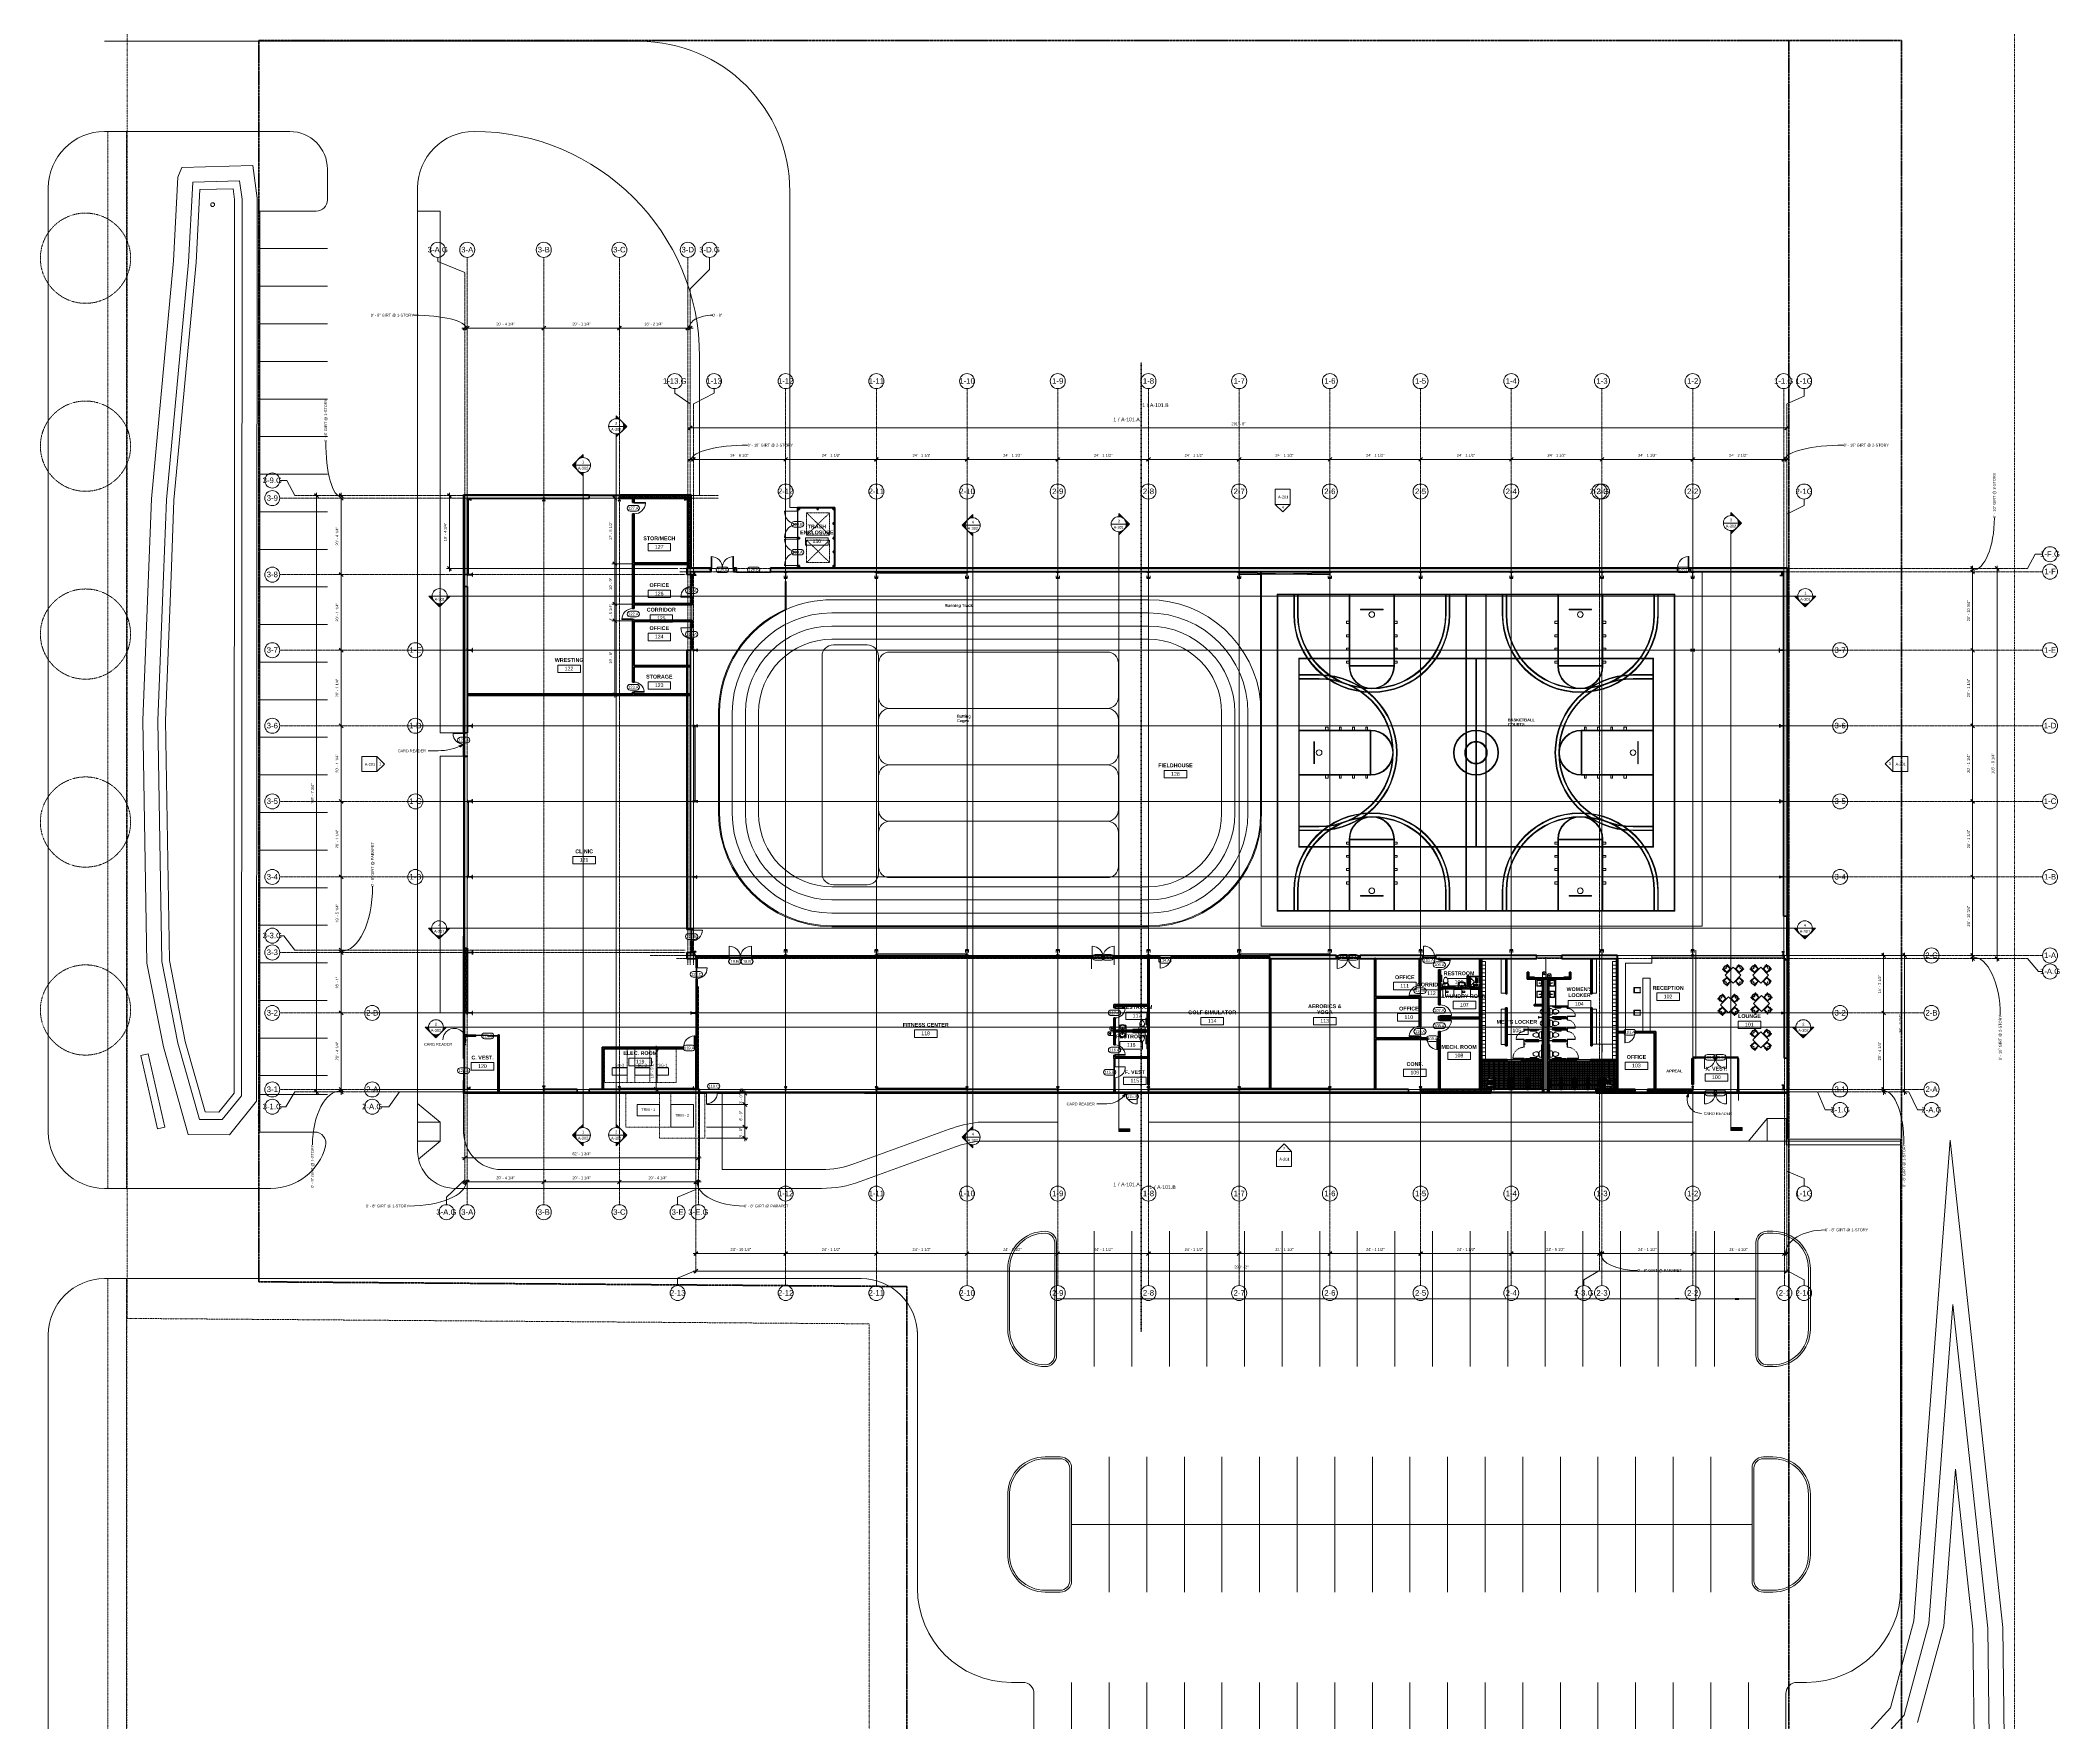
# Model space of a CAD drawing. Header units: inches. Extents: x 15537 to 31673, y -30778 to -16067.
# Drawn here: x 20707 to 27152, y -24809 to -19438 of the extents above; entities that cross this region are included whole.
import ezdxf

# ---------------------------------------------------------------- set-up
doc = ezdxf.new("R2010")
doc.units = ezdxf.units.IN
doc.header["$MEASUREMENT"] = 0
for name, pattern in [('Center 1_4_', [0.53125, 0.25, -0.09375, 0.09375, -0.09375]), ('Dash', [0.25, 0.125, -0.125]), ('Dash_2_', [0.25, 0.125, -0.125]), ('Grid Line 1_2_', [0.875, 0.5, -0.125, 0.125, -0.125]), ('Hidden', [0.28125, 0.1875, -0.09375]), ('Hidden 1_8_', [0.1875, 0.125, -0.0625])]:
    doc.linetypes.add(name, pattern=pattern)
for name, color, linetype, lineweight in [('A-ANNO-DIMS', 211, 'Continuous', 9), ('A-ANNO-DIMS-96', 211, 'Continuous', 9), ('A-ANNO-MATC', 214, 'Dash', 140), ('A-AREA', 32, 'Continuous', 9), ('A-AREA-IDEN', 2, 'Continuous', 9), ('A-DETL', 90, 'Continuous', 9), ('A-DETL-HDLN', 90, 'Hidden 1_8_', 9), ('A-DOOR', 31, 'Continuous', 13), ('A-DOOR-GLAZ', 31, 'Continuous', 30), ('A-DOOR-IDEN', 31, 'Continuous', 9), ('A-FLOR', 192, 'Continuous', 13), ('A-FLOR-HRAL', 11, 'Continuous', 9), ('A-FLOR-OTLN', 90, 'Continuous', 9), ('A-FLOR-PATT', 8, 'Continuous', 13), ('A-GENM', 13, 'Continuous', 9), ('A-GLAZ-CURT', 52, 'Continuous', 9), ('A-GLAZ-CWMG', 51, 'Continuous', 9), ('A-PROP-SBCK', 71, 'Hidden', 50), ('A-WALL', 113, 'Continuous', 13), ('A-WALL-PATT', 111, 'Continuous', 50), ('BMP', 80, 'Continuous', 9), ('Conc', 7, 'Continuous', 9), ('E-ELE-QPM-IDEN', 2, 'Continuous', 9), ('E-ELEC-EQPM', 71, 'Continuous', 9), ('EOP-EX', 125, 'Continuous', 9), ('EOP-PR', 4, 'Continuous', 9), ('G-ANNO-SYMB', 111, 'Continuous', 9), ('G-ANNO-TEXT', 231, 'Continuous', 9), ('I-FURN', 30, 'Continuous', 9), ('I-WALL', 2, 'Continuous', 13), ('L-SITE-WALL', 31, 'Continuous', 13), ('P-SANR-FIXT', 6, 'Continuous', 9), ('PAINT', 190, 'Continuous', 9), ('PROP', 3, 'Center 1_4_', 9), ('Q-CASE', 31, 'Continuous', 9), ('Q-SPCQ', 91, 'Continuous', 9), ('Q-SPCQ-HDLN', 91, 'Dash', 9), ('S-BEAM', 12, 'Continuous', 9), ('S-COLS', 52, 'Continuous', 9), ('S-GRID', 1, 'Continuous', 9), ('S-GRID-IDEN', 1, 'Continuous', 9)]:
    doc.layers.add(name, color=color, linetype=linetype, lineweight=lineweight)
doc.styles.add('Arial', font='arial.ttf', dxfattribs={"height": 17.703593})
doc.styles.add('Arial_1', font='arial.ttf', dxfattribs={"height": 8.851796})
doc.styles.add('Arial_2', font='arial.ttf', dxfattribs={"height": 11.802395})
doc.styles.add('Arial_3', font='arial.ttf', dxfattribs={"height": 0.122942})
doc.styles.add('Arial_B', font='arialbd.ttf', dxfattribs={"height": 9.132806})
doc.styles.add('Arial_B_1', font='arialbd.ttf', dxfattribs={"height": 12.177074})
doc.dimstyles.new('Linear_-_3_32__Arial', dxfattribs={"dimscale": 12, "dimtxt": 9, "dimasz": 1, "dimexe": 0.75, "dimexo": 0.5, "dimgap": 0.5, "dimtad": 1, "dimrnd": 0.25, "dimzin": 1, "dimdsep": 46, "dimlunit": 4, "dimtxsty": 'Arial_1', "dimblk1": 'OBLIQUE', "dimblk2": 'OBLIQUE', "dimsah": 1, "dimcen": 0.09, "dimdle": 0.75, "dimazin": 0, "dimtfac": 1, "dimtdec": 4, "dimtix": 1, "dimtmove": 1, "dimatfit": 3, "dimfxl": 0, "dimtvp": 1, "dimfrac": 2, "dimtolj": 1, "dimtzin": 0, "dimarcsym": 0})
doc.dimstyles.new('Linear_-_3_32__Arial_1', dxfattribs={"dimscale": 12, "dimtxt": 9, "dimasz": 1, "dimexe": 0.75, "dimexo": 0.5, "dimgap": 0.5, "dimtad": 1, "dimrnd": 0.25, "dimzin": 1, "dimdsep": 46, "dimlunit": 4, "dimtxsty": 'Arial_1', "dimblk1": 'OBLIQUE', "dimblk2": 'OBLIQUE', "dimsah": 1, "dimcen": 0.09, "dimdle": 0.75, "dimazin": 0, "dimtfac": 1, "dimtdec": 4, "dimtix": 1, "dimtmove": 0, "dimatfit": 3, "dimfxl": 0, "dimtvp": 1, "dimfrac": 2, "dimtolj": 1, "dimtzin": 0, "dimarcsym": 0})
doc.dimstyles.new('Linear_-_3_32__Arial_2', dxfattribs={"dimscale": 12, "dimtxt": 9, "dimasz": 1, "dimexe": 0.75, "dimexo": 0.5, "dimgap": 0.5, "dimtad": 1, "dimrnd": 0.25, "dimzin": 1, "dimdsep": 46, "dimlunit": 4, "dimtxsty": 'Arial_1', "dimblk1": 'OBLIQUE', "dimblk2": 'OBLIQUE', "dimsah": 1, "dimcen": 0.09, "dimdle": 0.75, "dimazin": 0, "dimtfac": 1, "dimtdec": 4, "dimtix": 1, "dimtmove": 0, "dimatfit": 3, "dimfxl": 0, "dimtvp": 1, "dimfrac": 2, "dimtolj": 1, "dimtzin": 0, "dimarcsym": 0})
doc.dimstyles.new('Linear_-_3_32__Arial_3', dxfattribs={"dimscale": 12, "dimtxt": 9, "dimasz": 1, "dimexe": 0.75, "dimexo": 0.5, "dimgap": 0.5, "dimtad": 1, "dimrnd": 0.25, "dimzin": 1, "dimdsep": 46, "dimlunit": 4, "dimtxsty": 'Arial_1', "dimblk1": 'OBLIQUE', "dimblk2": 'OBLIQUE', "dimsah": 1, "dimcen": 0.09, "dimdle": 0.75, "dimazin": 0, "dimtfac": 1, "dimtdec": 4, "dimtix": 1, "dimtmove": 0, "dimatfit": 3, "dimfxl": 0, "dimtvp": 1, "dimfrac": 2, "dimtolj": 1, "dimtzin": 0, "dimarcsym": 0})
pattern_1 = [(0, (0, 0), (30.72, 7.68), [1.267, -21.773, 1.267, -21.773, -122.88]), (0, (0, 0), (30.72, 7.68), [-46.08, 1.267, -44.813, 1.267, -21.773, -53.76]), (0, (0, 0), (30.72, 7.68), [-115.2, 1.267, -14.093, 1.267, -37.133]), (120, (11.52, 3.84), (-22.0110751, 22.7643004), [1.267, -21.773, 1.267, -21.773, -122.88]), (120, (11.52, 3.84), (-22.0110751, 22.7643004), [-46.08, 1.267, -44.813, 1.267, -21.773, -53.76]), (120, (11.52, 3.84), (-22.0110751, 22.7643004), [-115.2, 1.267, -14.093, 1.267, -37.133]), (240, (15.36, 19.2), (-8.7089249, -30.4443004), [1.267, -21.773, 1.267, -21.773, -122.88]), (240, (15.36, 19.2), (-8.7089249, -30.4443004), [-46.08, 1.267, -44.813, 1.267, -21.773, -53.76]), (240, (15.36, 19.2), (-8.7089249, -30.4443004), [-115.2, 1.267, -14.093, 1.267, -37.133])]
pattern_2 = [(296.565, (14.4, 8.64), (0.000499, 57.600217), [6.44, -122.358]), (33.69, (17.28, 2.88), (0.000345, 57.60007), [10.384, -197.296]), (33.69, (74.88, 2.88), (0.000345, 57.60007), [10.384, -197.296]), (33.69, (132.48, 2.88), (0.000345, 57.60007), [10.384, -197.296]), (116.565, (25.92, 8.64), (-0.000396, 57.59977), [6.44, -122.358]), (213.69, (23.04, 14.4), (0.000345, 57.60007), [10.384, -197.296]), (213.69, (80.64, 14.4), (0.000345, 57.60007), [10.384, -197.296]), (213.69, (138.24, 14.4), (0.000345, 57.60007), [10.384, -197.296]), (26.565, (37.44, 8.64), (0.0005, 57.60022), [12.88, -115.918]), (26.565, (95.04, 8.64), (0.0005, 57.60022), [12.88, -115.918]), (270, (48.96, 14.4), (57.6, 4e-15), [5.76, -51.84]), (225, (48.96, 8.64), (-4e-15, 57.599504), [8.146, -73.313]), (135, (43.2, 2.88), (4e-15, 57.599504), [8.146, -73.313]), (288.435, (25.92, 25.92), (0.000265, 57.599939), [9.107, -173.04]), (18.435, (28.8, 17.28), (0.000265, 57.59994), [9.107, -173.04]), (18.435, (86.4, 17.28), (0.000265, 57.59994), [9.107, -173.04]), (18.435, (144, 17.28), (0.000265, 57.59994), [9.107, -173.04]), (135, (37.44, 20.16), (4e-15, 57.599504), [8.146, -73.313]), (180, (31.68, 25.92), (-7e-15, -57.6), [5.76, -51.84]), (251.565, (11.52, 40.32), (-0.000265, 57.599939), [9.107, -173.04]), (315, (8.64, 31.68), (-4e-15, 57.599504), [8.146, -73.313]), (71.565, (14.4, 25.92), (-0.000265, 57.599939), [9.107, -173.04]), (135, (17.28, 34.56), (4e-15, 57.599504), [8.146, -73.313]), (225, (34.56, 40.32), (-4e-15, 57.599504), [8.146, -73.313]), (123.69, (28.8, 34.56), (0.000345, 57.600068), [10.384, -197.296]), (123.69, (86.4, 34.56), (0.000345, 57.600068), [10.384, -197.296]), (26.565, (23.04, 43.2), (0.0005, 57.60022), [6.44, -122.358]), (26.565, (80.64, 43.2), (0.0005, 57.60022), [6.44, -122.358]), (315, (28.8, 46.08), (-4e-15, 57.599504), [8.146, -73.313]), (213.69, (54.72, 54.72), (0.000345, 57.60007), [10.384, -197.296]), (213.69, (112.32, 54.72), (0.000345, 57.60007), [10.384, -197.296]), (213.69, (169.92, 54.72), (0.000345, 57.60007), [10.384, -197.296]), (296.565, (46.08, 48.96), (0.000499, 57.600217), [6.44, -122.358]), (45, (48.96, 43.2), (4e-15, 57.599504), [8.146, -73.313]), (90, (54.72, 48.96), (-57.6, 4e-15), [5.76, -51.84]), (213.69, (28.8, 57.6), (0.000345, 57.60007), [10.384, -197.296]), (213.69, (86.4, 57.6), (0.000345, 57.60007), [10.384, -197.296]), (213.69, (144, 57.6), (0.000345, 57.60007), [10.384, -197.296]), (315, (20.16, 51.84), (-4e-15, 57.599504), [4.073, -77.386]), (26.565, (23.04, 48.96), (0.0005, 57.60022), [6.44, -122.358]), (26.565, (80.64, 48.96), (0.0005, 57.60022), [6.44, -122.358]), (90, (28.8, 51.84), (-57.6, 4e-15), [5.76, -51.84]), (333.435, (5.76, 54.72), (-0.0005, 57.60022), [6.44, -122.358]), (333.435, (63.36, 54.72), (-0.0005, 57.60022), [6.44, -122.358]), (243.435, (11.52, 51.84), (0.000396, 57.59977), [6.44, -122.358]), (161.565, (8.64, 46.08), (-0.000265, 57.59994), [9.107, -173.04]), (161.565, (66.24, 46.08), (-0.000265, 57.59994), [9.107, -173.04]), (161.565, (123.84, 46.08), (-0.000265, 57.59994), [9.107, -173.04]), (45, (0, 48.96), (4e-15, 57.599504), [8.146, -73.313]), (26.565, (2.88, 0), (0.0005, 57.60022), [6.44, -122.358]), (26.565, (60.48, 0), (0.0005, 57.60022), [6.44, -122.358]), (116.565, (8.64, 2.88), (-0.000396, 57.59977), [6.44, -122.358]), (206.565, (5.76, 8.64), (0.0005, 57.60022), [6.44, -122.358]), (206.565, (63.36, 8.64), (0.0005, 57.60022), [6.44, -122.358]), (296.565, (0, 5.76), (0.000499, 57.600217), [6.44, -122.358]), (14.036, (43.2, 25.92), (0.000245, 57.59979), [11.875, -225.616]), (14.036, (100.8, 25.92), (0.000245, 57.59979), [11.875, -225.616]), (14.036, (158.4, 25.92), (0.000245, 57.59979), [11.875, -225.616]), (14.036, (216, 25.92), (0.000245, 57.59979), [11.875, -225.616]), (135, (54.72, 28.8), (4e-15, 57.599504), [8.146, -73.313]), (198.435, (48.96, 34.56), (0.000265, 57.59994), [9.107, -173.04]), (198.435, (106.56, 34.56), (0.000265, 57.59994), [9.107, -173.04]), (198.435, (164.16, 34.56), (0.000265, 57.59994), [9.107, -173.04]), (296.565, (40.32, 31.68), (0.000499, 57.600217), [6.44, -122.358]), (333.435, (2.88, 17.28), (-0.0005, 57.60022), [6.44, -122.358]), (333.435, (60.48, 17.28), (-0.0005, 57.60022), [6.44, -122.358]), (45, (8.64, 14.4), (4e-15, 57.599504), [4.073, -77.386]), (116.565, (11.52, 17.28), (-0.000396, 57.59977), [6.44, -122.358]), (225, (8.64, 23.04), (-4e-15, 57.599504), [8.146, -73.313])]
pattern_3 = [(45, (0, 0), (-9.503515, 9.503515), []), (45, (0, 14.4), (-9.503515, 9.503515), [])]
pattern_4 = [(161.57, (0.48, 0.48), (-3.839953776, -1.544e-05), [0, -27.322, 3.034, 0]), (18.43, (-0.48, 0.48), (-3.839953776, 1.544e-05), [0, -27.322, 3.034, 0]), (108.43, (0.48, 0.48), (1.919622, -9.60052459), [9.106, -21.25]), (71.57, (-0.48, 0.48), (1.919622, 9.60052459), [9.106, -21.25])]
pattern_5 = [(0, (0, 0), (0, 12), []), (90, (0, 0), (-12, 7e-16), [])]
pattern_6 = [(225, (25691.39, -22360.053), (9.503515, -9.503515), []), (225, (25691.39, -22374.453), (9.503515, -9.503515), [])]
pattern_7 = [(225, (25401.89, -22360.053), (9.503515, -9.503515), []), (225, (25401.89, -22374.453), (9.503515, -9.503515), [])]
pattern_8 = [(225, (25112.39, -22360.053), (9.503515, -9.503515), []), (225, (25112.39, -22374.453), (9.503515, -9.503515), [])]
pattern_9 = [(225, (24822.89, -22360.053), (9.503515, -9.503515), []), (225, (24822.89, -22374.453), (9.503515, -9.503515), [])]
pattern_10 = [(225, (24533.39, -22360.053), (9.503515, -9.503515), []), (225, (24533.39, -22374.453), (9.503515, -9.503515), [])]
pattern_11 = [(225, (24243.89, -22360.053), (9.503515, -9.503515), []), (225, (24243.89, -22374.453), (9.503515, -9.503515), [])]
pattern_12 = [(225, (23954.39, -22360.053), (9.503515, -9.503515), []), (225, (23954.39, -22374.453), (9.503515, -9.503515), [])]
pattern_13 = [(225, (23664.89, -22360.053), (9.503515, -9.503515), []), (225, (23664.89, -22374.453), (9.503515, -9.503515), [])]
pattern_14 = [(225, (23375.39, -22360.053), (9.503515, -9.503515), []), (225, (23375.39, -22374.453), (9.503515, -9.503515), [])]
pattern_15 = [(225, (23085.89, -22360.053), (9.503515, -9.503515), []), (225, (23085.89, -22374.453), (9.503515, -9.503515), [])]
pattern_16 = [(225, (25980.89, -22360.053), (9.503515, -9.503515), []), (225, (25980.89, -22374.453), (9.503515, -9.503515), [])]

# ---------------------------------------------------------------- blocks, each defined once
blk = doc.blocks.new('Toilet-Domestic_- Enlarged0')
at = {"layer": 'P-SANR-FIXT', "color": 7}
for p, q in [((-10, 18), (-10, 19.5)), ((-10, 11.7), (-10, 16.5)), ((-7.4, 1), (-7.5, 0)), ((-7.5, 0), (-7.3, -2)), ((-7.2, 2), (-7.4, 1)), ((-7, 3), (-7.2, 2)), ((-6.4, 4), (-7, 3)), ((-5.2, 5), (-6.4, 4)), ((6.2, 8), (-6.3, 8)), ((-4.9, 8), (-5.2, 5)), ((-3.8, 5.5), (-5.2, 5)), ((-1, 6), (-3.8, 5.5)), ((1, 6), (-1, 6)), ((3.8, 5.5), (1, 6)), ((5.2, 5), (3.8, 5.5)), ((4.9, 8), (5.2, 5)), ((6.4, 4), (5.2, 5)), ((7, 3), (6.4, 4)), ((7.2, 2), (7, 3)), ((7.4, 1), (7.2, 2)), ((7.3, -2), (7.5, 0)), ((7.5, 0), (7.4, 1)), ((10, 19.5), (10, 18)), ((10, 16.5), (10, 11.7)), ((-7.3, -2), (-6.8, -4)), ((-6.8, -4), (-6.1, -6)), ((-6.1, -6), (-5.1, -8)), ((-5.1, -8), (-3.7, -10)), ((-3.7, -10), (-2.7, -11)), ((-2.7, -11), (-1.9, -11.5)), ((-1.9, -11.5), (-0.5, -12)), ((-0.5, -12), (0.5, -12)), ((0.5, -12), (1.9, -11.5)), ((1.9, -11.5), (2.7, -11)), ((2.7, -11), (3.7, -10)), ((3.7, -10), (5.1, -8)), ((5.1, -8), (6.1, -6)), ((6.1, -6), (6.8, -4)), ((6.8, -4), (7.3, -2))]:
    blk.add_line(p, q, dxfattribs=at)
for centre, start, end in [((-6.3, 11.7), 180, 270), ((6.2, 11.7), 270, 360)]:
    blk.add_arc(centre, 3.73, start, end, dxfattribs=at)
blk = doc.blocks.new('Sink-Bathroom-K_- Enlarged0')
at = {"layer": 'P-SANR-FIXT', "color": 7}
for p, q in [((24149.9, -22603), (24149.9, -22603.5)), ((24150.2, -22603.5), (24150.2, -22603)), ((24150.6, -22603), (24150.6, -22603.5)), ((24150.6, -22603.3), (24161, -22603.3)), ((24161, -22603.5), (24150.6, -22603.5)), ((24161, -22603.3), (24171.5, -22603.3)), ((24171.5, -22603.5), (24161, -22603.5)), ((24171.5, -22603.5), (24171.5, -22603)), ((24171.9, -22603), (24171.9, -22603.5)), ((24172.2, -22603.5), (24172.2, -22603))]:
    blk.add_line(p, q, dxfattribs=at)
for centre, radius, start, end in [((24256.3, -22610.5), 106.6, 176.2165, 183.78169), ((24151.5, -22617.6), 1.54, 179.96548, 246.03955), ((24256.3, -22610.5), 106.3, 176.21195, 183.78649), ((24151.5, -22617.6), 1.29, 179.60353, 246.01235), ((24256.3, -22610.5), 105.9, 176.20455, 183.79545), ((24151.5, -22617.6), 0.875, 178.70728, 245.94466), ((24161, -22595.7), 25.4, 246.32584, 293.66977), ((24161, -22595.7), 25.2, 246.32735, 293.66977), ((24161, -22595.7), 24.7, 246.33023, 293.66977), ((24156.5, -22613), 4.9, 129.36336, 236.44856), ((24156.5, -22613), 4.26, 129.57747, 236.64415), ((24161, -22619.6), 12.8, 53.57252, 126.42748), ((24161, -22619.6), 12.2, 53.65076, 126.34924), ((24161, -22607.3), 12.2, 233.76827, 306.23173), ((24161, -22607.3), 11.6, 233.69309, 306.30691), ((24157.1, -22605.3), 0.692, 0, 180), ((24157.1, -22605.3), 0.692, 180, 0), ((24161, -22609.4), 0.934, 0, 180), ((24161, -22609.4), 0.934, 180, 0), ((24161, -22605.3), 0.69, 0, 180), ((24161, -22605.3), 0.69, 180, 0), ((24165, -22605.3), 0.69, 0, 180), ((24165, -22605.3), 0.69, 180, 0), ((24165.6, -22613), 4.26, 303.35585, 50.42253), ((24165.6, -22613), 4.9, 303.55144, 50.63664), ((24170.6, -22617.6), 0.862, 293.66977, 1.92173), ((24170.6, -22617.6), 1.28, 293.66977, 0.90352), ((24170.6, -22617.6), 1.53, 293.66977, 0.49426), ((24065.8, -22610.5), 105.9, 356.20455, 3.79545), ((24065.8, -22610.5), 106.3, 356.21461, 3.78805), ((24065.8, -22610.5), 106.6, 356.21998, 3.7835)]:
    blk.add_arc(centre, radius, start, end, dxfattribs=at)
blk = doc.blocks.new('Drinking_Founta_- Enlarged0')
at = {"layer": 'P-SANR-FIXT', "color": 7}
for p, q in [((43.1, 4.7), (11.1, 4.7)), ((11.1, 4.7), (11.1, 4.2)), ((13.1, 19.5), (13.1, 4.7)), ((25.1, 4.7), (25.1, 19.5)), ((29.1, 13.7), (29.1, 4.7)), ((41.1, 4.7), (41.1, 13.7)), ((43.1, 4.2), (43.1, 4.7))]:
    blk.add_line(p, q, dxfattribs=at)
for centre, radius in [((19.1, 16.7), 1.13), ((22.9, 20.5), 0.625), ((35.1, 10.9), 1.13), ((38.9, 14.8), 0.625)]:
    blk.add_circle(centre, radius, dxfattribs=at)
for centre, radius, start, end in [((16.1, 19.5), 3, 97.57756, 180), ((19.1, -3.1), 25.8, 82.42244, 97.57756), ((22.1, 19.5), 3, 360, 82.42244), ((32.1, 13.7), 3, 97.57756, 180), ((35.1, -8.8), 25.7, 82.42244, 97.57756), ((38.1, 13.7), 3, 360, 82.42244)]:
    blk.add_arc(centre, radius, start, end, dxfattribs=at)
for centre, ratio in [((19.1, 17.8), 0.786373), ((35.1, 12.1), 0.786365)]:
    blk.add_ellipse(centre, major_axis=(-5.25, 0), ratio=ratio, dxfattribs=at)
blk = doc.blocks.new('Locker-Double S_- Enlarged0')
at = {"layer": 'I-FURN', "color": 7}
for p, q in [((-6, -6), (-6, 6)), ((-6, 6), (6, 6)), ((6, 6), (6, -6)), ((6, -6), (-6, -6))]:
    blk.add_line(p, q, dxfattribs=at)
blk = doc.blocks.new('Furniture 5 - F_- Enlarged0')
at = {"layer": 'I-FURN', "color": 7}
for p, q in [((25654, -22499.5), (25640.6, -22499.5)), ((25654, -22611.9), (25654, -22499.5)), ((25640.6, -22611.9), (25654, -22611.9))]:
    blk.add_line(p, q, dxfattribs=at)
blk = doc.blocks.new('Toilet-Domestic_- Enlarged1')
at = {"layer": 'P-SANR-FIXT', "color": 7}
for p, q in [((-10, 19.5), (10, 19.5)), ((-10, 18.1), (-10, 19.5)), ((-10, 11.7), (-10, 16.6)), ((-7.4, 1), (-7.5, 0)), ((-7.5, 0), (-7.3, -2)), ((-7.2, 2), (-7.4, 1)), ((-7, 3), (-7.2, 2)), ((-6.4, 4), (-7, 3)), ((-5.2, 5), (-6.4, 4)), ((6.2, 8), (-6.3, 8)), ((-4.9, 8), (-5.2, 5)), ((-3.8, 5.5), (-5.2, 5)), ((-1, 6), (-3.8, 5.5)), ((1, 6), (-1, 6)), ((3.8, 5.5), (1, 6)), ((5.2, 5), (3.8, 5.5)), ((4.9, 8), (5.2, 5)), ((6.4, 4), (5.2, 5)), ((7, 3), (6.4, 4)), ((7.2, 2), (7, 3)), ((7.4, 1), (7.2, 2)), ((7.3, -2), (7.5, 0)), ((7.5, 0), (7.4, 1)), ((10, 19.5), (10, 18.1)), ((10, 16.6), (10, 11.7)), ((-7.3, -2), (-6.8, -4)), ((-6.8, -4), (-6.1, -6)), ((-6.1, -6), (-5.1, -8)), ((-5.1, -8), (-3.7, -10)), ((-3.7, -10), (-2.7, -11)), ((-2.7, -11), (-1.9, -11.5)), ((-1.9, -11.5), (-0.5, -12)), ((-0.5, -12), (0.5, -12)), ((0.5, -12), (1.9, -11.5)), ((1.9, -11.5), (2.7, -11)), ((2.7, -11), (3.7, -10)), ((3.7, -10), (5.1, -8)), ((5.1, -8), (6.1, -6)), ((6.1, -6), (6.8, -4)), ((6.8, -4), (7.3, -2))]:
    blk.add_line(p, q, dxfattribs=at)
for centre, start, end in [((-6.3, 11.7), 180, 270), ((6.2, 11.7), 270, 360)]:
    blk.add_arc(centre, 3.73, start, end, dxfattribs=at)
blk = doc.blocks.new('Toilet-Domestic_- Enlarged2')
at = {"layer": 'P-SANR-FIXT', "color": 7}
for p, q in [((-10, 19.5), (10, 19.5)), ((-10, 18.1), (-10, 19.5)), ((-10, 11.7), (-10, 16.6)), ((-7.4, 1), (-7.5, 0)), ((-7.5, 0), (-7.3, -2)), ((-7.2, 2), (-7.4, 1)), ((-7, 3), (-7.2, 2)), ((-6.4, 4), (-7, 3)), ((-5.2, 5), (-6.4, 4)), ((6.2, 8), (-6.3, 8)), ((-4.9, 8), (-5.2, 5)), ((-3.8, 5.5), (-5.2, 5)), ((-1, 6), (-3.8, 5.5)), ((1, 6), (-1, 6)), ((3.8, 5.5), (1, 6)), ((5.2, 5), (3.8, 5.5)), ((4.9, 8), (5.2, 5)), ((6.4, 4), (5.2, 5)), ((7, 3), (6.4, 4)), ((7.2, 2), (7, 3)), ((7.4, 1), (7.2, 2)), ((7.3, -2), (7.5, 0)), ((7.5, 0), (7.4, 1)), ((10, 19.5), (10, 18.1)), ((10, 16.6), (10, 11.7)), ((-7.3, -2), (-6.8, -4)), ((-6.8, -4), (-6.1, -6)), ((-6.1, -6), (-5.1, -8)), ((-5.1, -8), (-3.7, -10)), ((-3.7, -10), (-2.7, -11)), ((-2.7, -11), (-1.9, -11.5)), ((-1.9, -11.5), (-0.5, -12)), ((-0.5, -12), (0.5, -12)), ((0.5, -12), (1.9, -11.5)), ((1.9, -11.5), (2.7, -11)), ((2.7, -11), (3.7, -10)), ((3.7, -10), (5.1, -8)), ((5.1, -8), (6.1, -6)), ((6.1, -6), (6.8, -4)), ((6.8, -4), (7.3, -2))]:
    blk.add_line(p, q, dxfattribs=at)
for centre, start, end in [((-6.3, 11.7), 180, 270), ((6.2, 11.7), 270, 360)]:
    blk.add_arc(centre, 3.73, start, end, dxfattribs=at)
blk = doc.blocks.new('Toilet-Domestic_- Enlarged3')
at = {"layer": 'P-SANR-FIXT', "color": 7}
for p, q in [((-10, 19.5), (10, 19.5)), ((-10, 18), (-10, 19.5)), ((-10, 11.7), (-10, 16.5)), ((-7.4, 1), (-7.5, 0)), ((-7.5, 0), (-7.3, -2)), ((-7.2, 2), (-7.4, 1)), ((-7, 3), (-7.2, 2)), ((-6.4, 4), (-7, 3)), ((-5.2, 5), (-6.4, 4)), ((6.2, 8), (-6.3, 8)), ((-4.9, 8), (-5.2, 5)), ((-3.8, 5.5), (-5.2, 5)), ((-1, 6), (-3.8, 5.5)), ((1, 6), (-1, 6)), ((3.8, 5.5), (1, 6)), ((5.2, 5), (3.8, 5.5)), ((4.9, 8), (5.2, 5)), ((6.4, 4), (5.2, 5)), ((7, 3), (6.4, 4)), ((7.2, 2), (7, 3)), ((7.4, 1), (7.2, 2)), ((7.3, -2), (7.5, 0)), ((7.5, 0), (7.4, 1)), ((10, 19.5), (10, 18)), ((10, 16.5), (10, 11.7)), ((-7.3, -2), (-6.8, -4)), ((-6.8, -4), (-6.1, -6)), ((-6.1, -6), (-5.1, -8)), ((-5.1, -8), (-3.7, -10)), ((-3.7, -10), (-2.7, -11)), ((-2.7, -11), (-1.9, -11.5)), ((-1.9, -11.5), (-0.5, -12)), ((-0.5, -12), (0.5, -12)), ((0.5, -12), (1.9, -11.5)), ((1.9, -11.5), (2.7, -11)), ((2.7, -11), (3.7, -10)), ((3.7, -10), (5.1, -8)), ((5.1, -8), (6.1, -6)), ((6.1, -6), (6.8, -4)), ((6.8, -4), (7.3, -2))]:
    blk.add_line(p, q, dxfattribs=at)
for centre, start, end in [((-6.3, 11.7), 180, 270), ((6.2, 11.7), 270, 360)]:
    blk.add_arc(centre, 3.73, start, end, dxfattribs=at)
blk = doc.blocks.new('Furniture 6 - F_- Enlarged0')
at = {"layer": 'I-FURN', "color": 7}
for p, q in [((25654, -22606.2), (25654, -22496.3)), ((25640.6, -22606.2), (25654, -22606.2))]:
    blk.add_line(p, q, dxfattribs=at)
blk = doc.blocks.new('Furniture 7 - F_- Enlarged0')
at = {"layer": 'I-FURN', "color": 7}
for p, q in [((25350.6, -22499.5), (25350.6, -22612.9)), ((25364.6, -22499.5), (25350.6, -22499.5)), ((25350.6, -22612.9), (25364.6, -22612.9))]:
    blk.add_line(p, q, dxfattribs=at)
blk = doc.blocks.new('Toilet-Domestic_- Enlarged4')
at = {"layer": 'P-SANR-FIXT', "color": 7}
for p, q in [((-7.5, 0), (-7.3, 2)), ((-7.3, 2), (-6.8, 4)), ((-6.8, 4), (-6.1, 6)), ((-6.1, 6), (-5.1, 8)), ((-5.1, 8), (-3.7, 10)), ((-3.7, 10), (-2.7, 11)), ((-2.7, 11), (-1.9, 11.5)), ((-1.9, 11.5), (-0.5, 12)), ((-0.5, 12), (0.5, 12)), ((0.5, 12), (1.9, 11.5)), ((1.9, 11.5), (2.7, 11)), ((2.7, 11), (3.7, 10)), ((3.7, 10), (5.1, 8)), ((5.1, 8), (6.1, 6)), ((6.1, 6), (6.8, 4)), ((6.8, 4), (7.3, 2)), ((7.3, 2), (7.5, 0)), ((-10, -11.7), (-10, -15.6)), ((-10, -17.1), (-10, -18.6)), ((-7.4, -1), (-7.5, 0)), ((-7.2, -2), (-7.4, -1)), ((-7, -3), (-7.2, -2)), ((-6.4, -4), (-7, -3)), ((-5.2, -5), (-6.4, -4)), ((6.2, -8), (-6.3, -8)), ((-3.8, -5.5), (-5.2, -5)), ((-4.9, -8), (-5.2, -5)), ((-1, -6), (-3.8, -5.5)), ((1, -6), (-1, -6)), ((3.8, -5.5), (1, -6)), ((5.2, -5), (3.8, -5.5)), ((4.9, -8), (5.2, -5)), ((6.4, -4), (5.2, -5)), ((7, -3), (6.4, -4)), ((7.2, -2), (7, -3)), ((7.4, -1), (7.2, -2)), ((7.5, 0), (7.4, -1)), ((10, -15.6), (10, -11.7)), ((10, -18.6), (10, -17.1))]:
    blk.add_line(p, q, dxfattribs=at)
for centre, start, end in [((-6.3, -11.7), 90, 180), ((6.2, -11.7), 0, 90)]:
    blk.add_arc(centre, 3.73, start, end, dxfattribs=at)
blk = doc.blocks.new('Toilet-Domestic_- Enlarged5')
at = {"layer": 'P-SANR-FIXT', "color": 7}
for p, q in [((-7.5, 0), (-7.3, 2)), ((-7.3, 2), (-6.8, 4)), ((-6.8, 4), (-6.1, 6)), ((-6.1, 6), (-5.1, 8)), ((-5.1, 8), (-3.7, 10)), ((-3.7, 10), (-2.7, 11)), ((-2.7, 11), (-1.9, 11.5)), ((-1.9, 11.5), (-0.5, 12)), ((-0.5, 12), (0.5, 12)), ((0.5, 12), (1.9, 11.5)), ((1.9, 11.5), (2.7, 11)), ((2.7, 11), (3.7, 10)), ((3.7, 10), (5.1, 8)), ((5.1, 8), (6.1, 6)), ((6.1, 6), (6.8, 4)), ((6.8, 4), (7.3, 2)), ((7.3, 2), (7.5, 0)), ((-10, -11.7), (-10, -15.6)), ((-10, -17.1), (-10, -18.6)), ((-7.4, -1), (-7.5, 0)), ((-7.2, -2), (-7.4, -1)), ((-7, -3), (-7.2, -2)), ((-6.4, -4), (-7, -3)), ((-5.2, -5), (-6.4, -4)), ((6.2, -8), (-6.3, -8)), ((-3.8, -5.5), (-5.2, -5)), ((-4.9, -8), (-5.2, -5)), ((-1, -6), (-3.8, -5.5)), ((1, -6), (-1, -6)), ((3.8, -5.5), (1, -6)), ((5.2, -5), (3.8, -5.5)), ((4.9, -8), (5.2, -5)), ((6.4, -4), (5.2, -5)), ((7, -3), (6.4, -4)), ((7.2, -2), (7, -3)), ((7.4, -1), (7.2, -2)), ((7.5, 0), (7.4, -1)), ((10, -15.6), (10, -11.7)), ((10, -18.6), (10, -17.1))]:
    blk.add_line(p, q, dxfattribs=at)
for centre, start, end in [((-6.3, -11.7), 90, 180), ((6.2, -11.7), 0, 90)]:
    blk.add_arc(centre, 3.73, start, end, dxfattribs=at)
blk = doc.blocks.new('Furniture 8 - F_- Enlarged0')
at = {"layer": 'I-FURN', "color": 7}
for p, q in [((25350.6, -22496.3), (25350.6, -22606.2)), ((25364.6, -22606.2), (25364.6, -22496.3)), ((25350.6, -22606.2), (25364.6, -22606.2))]:
    blk.add_line(p, q, dxfattribs=at)
blk = doc.blocks.new('Urinal-Wall-3D _- Enlarged0')
at = {"layer": 'P-SANR-FIXT', "color": 7}
for p, q in [((-11.3, 2.1), (-11.3, 6.1)), ((-11.3, 6.1), (-10.3, 6.1)), ((-10.3, 6.1), (-10.3, 2.1)), ((1.7, 3.9), (-10.3, 3.9)), ((-10.3, 3.9), (-10.3, 2.1)), ((2.7, 6.1), (1.7, 6.1)), ((1.7, 6.1), (1.7, 2.1)), ((1.7, 2.1), (1.7, 3.9)), ((2.7, 2.1), (2.7, 6.1))]:
    blk.add_line(p, q, dxfattribs=at)
blk.add_arc((-4.3, 2.5), 7, 31.00272, 148.99728, dxfattribs=at)
blk = doc.blocks.new('Locker-Double S_- Enlarged1')
at = {"layer": 'I-FURN', "color": 7}
for p, q in [((6, 6), (-6, 6)), ((-6, 6), (-6, -6)), ((6, -6), (6, 6)), ((-6, -6), (6, -6))]:
    blk.add_line(p, q, dxfattribs=at)
blk = doc.blocks.new('Toilet-Domestic_- Enlarged6')
at = {"layer": 'P-SANR-FIXT', "color": 7}
for p, q in [((-7.5, 0), (-7.3, 2)), ((-7.3, 2), (-6.8, 4)), ((-6.8, 4), (-6.1, 6)), ((-6.1, 6), (-5.1, 8)), ((-5.1, 8), (-3.7, 10)), ((-3.7, 10), (-2.7, 11)), ((-2.7, 11), (-1.9, 11.5)), ((-1.9, 11.5), (-0.5, 12)), ((-0.5, 12), (0.5, 12)), ((0.5, 12), (1.9, 11.5)), ((1.9, 11.5), (2.7, 11)), ((2.7, 11), (3.7, 10)), ((3.7, 10), (5.1, 8)), ((5.1, 8), (6.1, 6)), ((6.1, 6), (6.8, 4)), ((6.8, 4), (7.3, 2)), ((7.3, 2), (7.5, 0)), ((-10, -11.7), (-10, -16.5)), ((-10, -18), (-10, -19.5)), ((-7.4, -1), (-7.5, 0)), ((-7.2, -2), (-7.4, -1)), ((-7, -3), (-7.2, -2)), ((-6.4, -4), (-7, -3)), ((-5.2, -5), (-6.4, -4)), ((6.2, -8), (-6.3, -8)), ((-3.8, -5.5), (-5.2, -5)), ((-4.9, -8), (-5.2, -5)), ((-1, -6), (-3.8, -5.5)), ((1, -6), (-1, -6)), ((3.8, -5.5), (1, -6)), ((5.2, -5), (3.8, -5.5)), ((4.9, -8), (5.2, -5)), ((6.4, -4), (5.2, -5)), ((7, -3), (6.4, -4)), ((7.2, -2), (7, -3)), ((7.4, -1), (7.2, -2)), ((7.5, 0), (7.4, -1)), ((10, -16.5), (10, -11.7)), ((10, -19.5), (10, -18))]:
    blk.add_line(p, q, dxfattribs=at)
for centre, start, end in [((-6.3, -11.7), 90, 180), ((6.2, -11.7), 0, 90)]:
    blk.add_arc(centre, 3.73, start, end, dxfattribs=at)
blk = doc.blocks.new('Sink-Bathroom-K_- Enlarged1')
at = {"layer": 'P-SANR-FIXT', "color": 7}
for p, q in [((24149.9, -22598.2), (24149.9, -22597.7)), ((24150.2, -22597.7), (24150.2, -22598.2)), ((24150.6, -22598.2), (24150.6, -22597.7)), ((24161, -22597.7), (24150.6, -22597.7)), ((24150.6, -22597.9), (24161, -22597.9)), ((24171.5, -22597.7), (24161, -22597.7)), ((24161, -22597.9), (24171.5, -22597.9)), ((24171.5, -22597.7), (24171.5, -22598.2)), ((24171.9, -22598.2), (24171.9, -22597.7)), ((24172.2, -22597.7), (24172.2, -22598.2))]:
    blk.add_line(p, q, dxfattribs=at)
for centre, radius, start, end in [((24256.3, -22590.7), 106.6, 176.21831, 183.7835), ((24151.5, -22583.7), 1.54, 113.96045, 180.03452), ((24256.3, -22590.7), 106.3, 176.21351, 183.78805), ((24151.5, -22583.7), 1.29, 113.98765, 180.39647), ((24256.3, -22590.7), 105.9, 176.20455, 183.79545), ((24151.5, -22583.7), 0.875, 114.05534, 181.29272), ((24161, -22605.5), 25.4, 66.33023, 113.67416), ((24161, -22605.5), 25.2, 66.33023, 113.67265), ((24161, -22605.5), 24.7, 66.33023, 113.66977), ((24156.5, -22588.2), 4.9, 123.55144, 230.63664), ((24156.5, -22588.2), 4.26, 123.35585, 230.42253), ((24161, -22581.7), 12.8, 233.57252, 306.42748), ((24161, -22594), 12.2, 53.76827, 126.23173), ((24161, -22581.7), 12.2, 233.65076, 306.34924), ((24161, -22594), 11.6, 53.69309, 126.30691), ((24157.1, -22595.9), 0.692, 0, 180), ((24157.1, -22595.9), 0.692, 180, 0), ((24161, -22591.9), 0.934, 0, 180), ((24161, -22591.9), 0.934, 180, 0), ((24161, -22595.9), 0.69, 0, 180), ((24161, -22595.9), 0.69, 180, 0), ((24165, -22595.9), 0.69, 0, 180), ((24165, -22595.9), 0.69, 180, 0), ((24165.6, -22588.2), 4.26, 309.57747, 56.64415), ((24165.6, -22588.2), 4.9, 309.36336, 56.44856), ((24170.6, -22583.7), 0.862, 358.07827, 66.33023), ((24170.6, -22583.7), 1.28, 359.09648, 66.33023), ((24170.6, -22583.7), 1.53, 359.50574, 66.33023), ((24065.8, -22590.7), 105.9, 356.20455, 3.79545), ((24065.8, -22590.7), 106.3, 356.21195, 3.78539), ((24065.8, -22590.7), 106.6, 356.2165, 3.78002)]:
    blk.add_arc(centre, radius, start, end, dxfattribs=at)
blk = doc.blocks.new('817_Grab_Bars -_- Enlarged0')
at = {"layer": 'Q-SPCQ', "color": 7}
for p, q in [((25446, -22691), (25446, -22691.3)), ((25446, -22691), (25447.5, -22691)), ((25446.8, -22690.3), (25446.8, -22691)), ((25447.5, -22691), (25449.1, -22691)), ((25448.3, -22691), (25448.3, -22690.3)), ((25488.3, -22688.3), (25448.8, -22688.3)), ((25448.8, -22689.8), (25461.8, -22689.8)), ((25449.1, -22691.3), (25449.1, -22691)), ((25463.3, -22689.8), (25488.3, -22689.8)), ((25488, -22691), (25488, -22691.3)), ((25488, -22691), (25489.5, -22691)), ((25488.8, -22690.3), (25488.8, -22691)), ((25489.5, -22691), (25491.1, -22691)), ((25490.3, -22691), (25490.3, -22690.3)), ((25491.1, -22691.3), (25491.1, -22691))]:
    blk.add_line(p, q, dxfattribs=at)
at = {"layer": 'Q-SPCQ', "color": 7, "flags": 128}
for points in [[(25448.8, -22688.3), (25448.7, -22688.3), (25448.6, -22688.3), (25448.5, -22688.3), (25448.4, -22688.3), (25448.4, -22688.3), (25448.3, -22688.4), (25448.2, -22688.4), (25448.1, -22688.4), (25448.1, -22688.4), (25448, -22688.5), (25447.9, -22688.5), (25447.8, -22688.5), (25447.8, -22688.6), (25447.7, -22688.6), (25447.6, -22688.7), (25447.6, -22688.7), (25447.5, -22688.7), (25447.4, -22688.8), (25447.4, -22688.9), (25447.3, -22688.9), (25447.3, -22689), (25447.2, -22689), (25447.2, -22689.1), (25447.1, -22689.2), (25447.1, -22689.2), (25447, -22689.3), (25447, -22689.4), (25447, -22689.4), (25446.9, -22689.5), (25446.9, -22689.6), (25446.9, -22689.7), (25446.8, -22689.7), (25446.8, -22689.8), (25446.8, -22689.9), (25446.8, -22690), (25446.8, -22690), (25446.8, -22690.1), (25446.8, -22690.2), (25446.8, -22690.3), (25446.8, -22690.3)], [(25448.3, -22690.3), (25448.3, -22690.3), (25448.3, -22690.3), (25448.3, -22690.2), (25448.3, -22690.2), (25448.3, -22690.2), (25448.3, -22690.2), (25448.3, -22690.2), (25448.3, -22690.1), (25448.3, -22690.1), (25448.3, -22690.1), (25448.3, -22690.1), (25448.3, -22690.1), (25448.3, -22690.1), (25448.3, -22690), (25448.4, -22690), (25448.4, -22690), (25448.4, -22690), (25448.4, -22690), (25448.4, -22690), (25448.4, -22689.9), (25448.4, -22689.9), (25448.4, -22689.9), (25448.5, -22689.9), (25448.5, -22689.9), (25448.5, -22689.9), (25448.5, -22689.9), (25448.5, -22689.9), (25448.5, -22689.9), (25448.6, -22689.8), (25448.6, -22689.8), (25448.6, -22689.8), (25448.6, -22689.8), (25448.6, -22689.8), (25448.7, -22689.8), (25448.7, -22689.8), (25448.7, -22689.8), (25448.7, -22689.8), (25448.7, -22689.8), (25448.8, -22689.8), (25448.8, -22689.8)], [(25490.3, -22690.3), (25490.3, -22690.2), (25490.3, -22690.1), (25490.3, -22690.1), (25490.2, -22690), (25490.2, -22689.9), (25490.2, -22689.8), (25490.2, -22689.8), (25490.2, -22689.7), (25490.1, -22689.6), (25490.1, -22689.5), (25490.1, -22689.5), (25490, -22689.4), (25490, -22689.3), (25490, -22689.2), (25489.9, -22689.2), (25489.9, -22689.1), (25489.8, -22689), (25489.8, -22689), (25489.7, -22688.9), (25489.7, -22688.9), (25489.6, -22688.8), (25489.5, -22688.8), (25489.5, -22688.7), (25489.4, -22688.7), (25489.3, -22688.6), (25489.3, -22688.6), (25489.2, -22688.5), (25489.1, -22688.5), (25489.1, -22688.5), (25489, -22688.4), (25488.9, -22688.4), (25488.8, -22688.4), (25488.8, -22688.4), (25488.7, -22688.3), (25488.6, -22688.3), (25488.5, -22688.3), (25488.4, -22688.3), (25488.4, -22688.3), (25488.3, -22688.3), (25488.3, -22688.3)], [(25488.3, -22689.8), (25488.3, -22689.8), (25488.3, -22689.8), (25488.3, -22689.8), (25488.3, -22689.8), (25488.4, -22689.8), (25488.4, -22689.8), (25488.4, -22689.8), (25488.4, -22689.8), (25488.4, -22689.8), (25488.5, -22689.8), (25488.5, -22689.9), (25488.5, -22689.9), (25488.5, -22689.9), (25488.5, -22689.9), (25488.5, -22689.9), (25488.6, -22689.9), (25488.6, -22689.9), (25488.6, -22689.9), (25488.6, -22689.9), (25488.6, -22690), (25488.6, -22690), (25488.7, -22690), (25488.7, -22690), (25488.7, -22690), (25488.7, -22690), (25488.7, -22690), (25488.7, -22690.1), (25488.7, -22690.1), (25488.7, -22690.1), (25488.7, -22690.1), (25488.7, -22690.1), (25488.7, -22690.2), (25488.7, -22690.2), (25488.8, -22690.2), (25488.8, -22690.2), (25488.8, -22690.2), (25488.8, -22690.3), (25488.8, -22690.3), (25488.8, -22690.3), (25488.8, -22690.3)]]:
    blk.add_lwpolyline(points, dxfattribs=at)
blk = doc.blocks.new('817_Grab_Bars -_- Enlarged1')
at = {"layer": 'Q-SPCQ', "color": 7}
for p, q in [((25532.5, -22691), (25532.5, -22691.3)), ((25532.5, -22691), (25534, -22691)), ((25533.3, -22690.3), (25533.3, -22691)), ((25534, -22691), (25535.6, -22691)), ((25534.8, -22691), (25534.8, -22690.3)), ((25574.8, -22688.3), (25535.3, -22688.3)), ((25535.3, -22689.8), (25560.3, -22689.8)), ((25535.6, -22691.3), (25535.6, -22691)), ((25561.8, -22689.8), (25574.8, -22689.8)), ((25574.5, -22691), (25574.5, -22691.3)), ((25574.5, -22691), (25576, -22691)), ((25575.3, -22690.3), (25575.3, -22691)), ((25576, -22691), (25577.6, -22691)), ((25576.8, -22691), (25576.8, -22690.3)), ((25577.6, -22691.3), (25577.6, -22691))]:
    blk.add_line(p, q, dxfattribs=at)
at = {"layer": 'Q-SPCQ', "color": 7, "flags": 128}
for points in [[(25535.3, -22688.3), (25535.2, -22688.3), (25535.1, -22688.3), (25535, -22688.3), (25534.9, -22688.3), (25534.9, -22688.3), (25534.8, -22688.4), (25534.7, -22688.4), (25534.6, -22688.4), (25534.6, -22688.4), (25534.5, -22688.5), (25534.4, -22688.5), (25534.3, -22688.5), (25534.3, -22688.6), (25534.2, -22688.6), (25534.1, -22688.7), (25534.1, -22688.7), (25534, -22688.7), (25533.9, -22688.8), (25533.9, -22688.9), (25533.8, -22688.9), (25533.8, -22689), (25533.7, -22689), (25533.7, -22689.1), (25533.6, -22689.2), (25533.6, -22689.2), (25533.5, -22689.3), (25533.5, -22689.4), (25533.5, -22689.4), (25533.4, -22689.5), (25533.4, -22689.6), (25533.4, -22689.7), (25533.3, -22689.7), (25533.3, -22689.8), (25533.3, -22689.9), (25533.3, -22690), (25533.3, -22690), (25533.3, -22690.1), (25533.3, -22690.2), (25533.3, -22690.3), (25533.3, -22690.3)], [(25534.8, -22690.3), (25534.8, -22690.3), (25534.8, -22690.3), (25534.8, -22690.2), (25534.8, -22690.2), (25534.8, -22690.2), (25534.8, -22690.2), (25534.8, -22690.2), (25534.8, -22690.1), (25534.8, -22690.1), (25534.8, -22690.1), (25534.8, -22690.1), (25534.8, -22690.1), (25534.8, -22690.1), (25534.8, -22690), (25534.9, -22690), (25534.9, -22690), (25534.9, -22690), (25534.9, -22690), (25534.9, -22690), (25534.9, -22689.9), (25534.9, -22689.9), (25534.9, -22689.9), (25535, -22689.9), (25535, -22689.9), (25535, -22689.9), (25535, -22689.9), (25535, -22689.9), (25535, -22689.9), (25535.1, -22689.8), (25535.1, -22689.8), (25535.1, -22689.8), (25535.1, -22689.8), (25535.1, -22689.8), (25535.2, -22689.8), (25535.2, -22689.8), (25535.2, -22689.8), (25535.2, -22689.8), (25535.2, -22689.8), (25535.3, -22689.8), (25535.3, -22689.8)], [(25576.8, -22690.3), (25576.8, -22690.2), (25576.8, -22690.1), (25576.8, -22690.1), (25576.7, -22690), (25576.7, -22689.9), (25576.7, -22689.8), (25576.7, -22689.8), (25576.7, -22689.7), (25576.6, -22689.6), (25576.6, -22689.5), (25576.6, -22689.5), (25576.5, -22689.4), (25576.5, -22689.3), (25576.5, -22689.2), (25576.4, -22689.2), (25576.4, -22689.1), (25576.3, -22689), (25576.3, -22689), (25576.2, -22688.9), (25576.2, -22688.9), (25576.1, -22688.8), (25576, -22688.8), (25576, -22688.7), (25575.9, -22688.7), (25575.8, -22688.6), (25575.8, -22688.6), (25575.7, -22688.5), (25575.6, -22688.5), (25575.6, -22688.5), (25575.5, -22688.4), (25575.4, -22688.4), (25575.3, -22688.4), (25575.3, -22688.4), (25575.2, -22688.3), (25575.1, -22688.3), (25575, -22688.3), (25574.9, -22688.3), (25574.9, -22688.3), (25574.8, -22688.3), (25574.8, -22688.3)], [(25574.8, -22689.8), (25574.8, -22689.8), (25574.8, -22689.8), (25574.8, -22689.8), (25574.8, -22689.8), (25574.9, -22689.8), (25574.9, -22689.8), (25574.9, -22689.8), (25574.9, -22689.8), (25574.9, -22689.8), (25575, -22689.8), (25575, -22689.9), (25575, -22689.9), (25575, -22689.9), (25575, -22689.9), (25575, -22689.9), (25575.1, -22689.9), (25575.1, -22689.9), (25575.1, -22689.9), (25575.1, -22689.9), (25575.1, -22690), (25575.1, -22690), (25575.2, -22690), (25575.2, -22690), (25575.2, -22690), (25575.2, -22690), (25575.2, -22690), (25575.2, -22690.1), (25575.2, -22690.1), (25575.2, -22690.1), (25575.2, -22690.1), (25575.2, -22690.1), (25575.2, -22690.2), (25575.2, -22690.2), (25575.3, -22690.2), (25575.3, -22690.2), (25575.3, -22690.2), (25575.3, -22690.3), (25575.3, -22690.3), (25575.3, -22690.3), (25575.3, -22690.3)]]:
    blk.add_lwpolyline(points, dxfattribs=at)
blk = doc.blocks.new('Dispenser-Toile_- Enlarged0')
at = {"layer": 'Q-SPCQ', "color": 50, "lineweight": 20}
for p, q in [((25483, -22685.6), (25462.5, -22685.6)), ((25462.5, -22685.6), (25462.5, -22686.4)), ((25464, -22685.4), (25462.7, -22685.4)), ((25481.5, -22685.4), (25464, -22685.4)), ((25466.4, -22685.3), (25464.2, -22685.3)), ((25467.8, -22685.4), (25466.5, -22685.4)), ((25477.5, -22685.3), (25468, -22685.3)), ((25479, -22685.4), (25477.7, -22685.4)), ((25481.3, -22685.3), (25479.2, -22685.3)), ((25482.9, -22685.4), (25481.5, -22685.4)), ((25483, -22686.4), (25483, -22685.6)), ((25462.5, -22686.4), (25462.6, -22686.4)), ((25462.5, -22686.5), (25483, -22686.5)), ((25462.5, -22686.5), (25462.5, -22688.3)), ((25483, -22686.4), (25462.6, -22686.4)), ((25462.6, -22686.4), (25483, -22686.4)), ((25462.6, -22686.4), (25462.6, -22686.4)), ((25472.8, -22687.1), (25472.7, -22687.1)), ((25472.7, -22687.1), (25472.7, -22687.4)), ((25472.7, -22687.4), (25472.8, -22687.4)), ((25472.8, -22687.4), (25472.8, -22687.1)), ((25483, -22686.4), (25483, -22686.4)), ((25483, -22686.4), (25483, -22686.4)), ((25483, -22688.3), (25483, -22686.5)), ((25483, -22691.3), (25483, -22689.8))]:
    blk.add_line(p, q, dxfattribs=at)
for radius in [0.438, 0.358]:
    blk.add_circle((25472.8, -22687.2), radius, dxfattribs=at)
for centre, radius, start, end in [((25462.7, -22685.6), 0.16, 90, 180), ((25464.2, -22685.5), 0.18, 90, 153.6122), ((25465.7, -22685.5), 0.118, 100.8116, 172.35689), ((25465.7, -22685.5), 0.151, 19.63407, 87.32096), ((25465.8, -22685.5), 0.151, 19.63407, 86.83311), ((25465.8, -22685.5), 0.18, 26.3878, 90), ((25466.3, -22685.5), 0.119, 100.04014, 171.51951), ((25466.3, -22685.5), 0.151, 19.63407, 87.32096), ((25466.4, -22685.5), 0.151, 19.63407, 87.32096), ((25466.4, -22685.5), 0.18, 26.3878, 90), ((25468, -22685.6), 0.22, 90, 146.94427), ((25477.5, -22685.6), 0.22, 33.05573, 90), ((25479.2, -22685.5), 0.151, 92.67904, 160.36593), ((25479.2, -22685.5), 0.151, 92.67904, 160.36593), ((25479.2, -22685.5), 0.18, 90, 153.6122), ((25479.2, -22685.5), 0.119, 8.48049, 79.95986), ((25479.8, -22685.5), 0.18, 90, 153.60843), ((25479.8, -22685.5), 0.151, 93.16673, 160.37261), ((25479.8, -22685.5), 0.151, 92.67904, 160.36528), ((25479.8, -22685.5), 0.118, 7.64311, 79.1884), ((25481.3, -22685.5), 0.18, 26.3878, 90), ((25482.9, -22685.6), 0.16, 0, 89.00189), ((25462.6, -22686.5), 0.06, 90, 180), ((25483, -22686.5), 0.0601, 0, 87.31847)]:
    blk.add_arc(centre, radius, start, end, dxfattribs=at)
blk = doc.blocks.new('Dispenser-Toile_- Enlarged1')
at = {"layer": 'Q-SPCQ', "color": 50, "lineweight": 20}
for p, q in [((25561, -22685.6), (25540.5, -22685.6)), ((25540.5, -22685.6), (25540.5, -22686.4)), ((25542, -22685.4), (25540.7, -22685.4)), ((25559.5, -22685.4), (25542, -22685.4)), ((25544.4, -22685.3), (25542.2, -22685.3)), ((25545.8, -22685.4), (25544.5, -22685.4)), ((25555.5, -22685.3), (25546, -22685.3)), ((25557, -22685.4), (25555.7, -22685.4)), ((25559.3, -22685.3), (25557.2, -22685.3)), ((25560.9, -22685.4), (25559.5, -22685.4)), ((25561, -22686.4), (25561, -22685.6)), ((25540.5, -22686.4), (25540.6, -22686.4)), ((25540.5, -22686.5), (25561, -22686.5)), ((25540.5, -22686.5), (25540.5, -22688.3)), ((25540.5, -22689.8), (25540.5, -22691.3)), ((25561, -22686.4), (25540.6, -22686.4)), ((25540.6, -22686.4), (25561, -22686.4)), ((25540.6, -22686.4), (25540.6, -22686.4)), ((25550.8, -22687.1), (25550.7, -22687.1)), ((25550.7, -22687.1), (25550.7, -22687.4)), ((25550.7, -22687.4), (25550.8, -22687.4)), ((25550.8, -22687.4), (25550.8, -22687.1)), ((25561, -22686.4), (25561, -22686.4)), ((25561, -22686.4), (25561, -22686.4)), ((25561, -22688.3), (25561, -22686.5))]:
    blk.add_line(p, q, dxfattribs=at)
for radius in [0.438, 0.358]:
    blk.add_circle((25550.8, -22687.2), radius, dxfattribs=at)
for centre, radius, start, end in [((25540.7, -22685.6), 0.16, 90, 180), ((25542.2, -22685.5), 0.18, 90, 153.6122), ((25543.7, -22685.5), 0.118, 100.8116, 172.35689), ((25543.7, -22685.5), 0.151, 19.63407, 87.32096), ((25543.8, -22685.5), 0.151, 19.63407, 86.83311), ((25543.8, -22685.5), 0.18, 26.3878, 90), ((25544.3, -22685.5), 0.119, 100.04014, 171.51951), ((25544.3, -22685.5), 0.151, 19.63407, 87.32096), ((25544.4, -22685.5), 0.151, 19.63407, 87.32096), ((25544.4, -22685.5), 0.18, 26.3878, 90), ((25546, -22685.6), 0.22, 90, 146.94427), ((25555.5, -22685.6), 0.22, 33.05573, 90), ((25557.2, -22685.5), 0.151, 92.67904, 160.36593), ((25557.2, -22685.5), 0.151, 92.67904, 160.36593), ((25557.2, -22685.5), 0.18, 90, 153.6122), ((25557.2, -22685.5), 0.119, 8.48049, 79.95986), ((25557.8, -22685.5), 0.18, 90, 153.60843), ((25557.8, -22685.5), 0.151, 93.16673, 160.37261), ((25557.8, -22685.5), 0.151, 92.67904, 160.36528), ((25557.8, -22685.5), 0.118, 7.64311, 79.1884), ((25559.3, -22685.5), 0.18, 26.3878, 90), ((25560.9, -22685.6), 0.16, 0, 89.00189), ((25540.6, -22686.5), 0.06, 90, 180), ((25561, -22686.5), 0.0601, 0, 87.31847)]:
    blk.add_arc(centre, radius, start, end, dxfattribs=at)
blk = doc.blocks.new('Partition-Floor_- Enlarged0')
at = {"layer": 'Q-SPCQ', "color": 7}
for p, q in [((11.5, -58.6), (8.5, -58.6)), ((8.5, -59.9), (11.5, -59.9)), ((11.5, -59.9), (11.5, -58.6)), ((12.7, -59.3), (11.7, -59.3)), ((11.7, -59.3), (11.7, -94.9)), ((12.7, -94.9), (12.7, -59.3)), ((71.5, -58.6), (47.5, -58.6)), ((47.5, -58.6), (47.5, -59.9)), ((47.5, -59.9), (71.5, -59.9)), ((68.5, -0.9), (67.5, -0.9)), ((67.5, -0.9), (67.5, -58.1)), ((67.5, -58.1), (68.5, -58.1)), ((68.5, -58.1), (68.5, -0.9)), ((71.5, -59.9), (71.5, -58.6)), ((72.7, -59.3), (71.7, -59.3)), ((71.7, -59.3), (71.7, -84.9)), ((72.7, -84.9), (72.7, -59.3)), ((97.5, -58.6), (97.5, -59.9)), ((108.5, -58.6), (97.5, -58.6)), ((97.5, -59.9), (108.5, -59.9)), ((105.5, -0.9), (104.5, -0.9)), ((104.5, -0.9), (104.5, -58.1)), ((104.5, -58.1), (104.5, -0.9)), ((104.5, -0.9), (105.5, -0.9)), ((104.5, -58.1), (105.5, -58.1)), ((105.5, -58.1), (104.5, -58.1)), ((105.5, -58.1), (105.5, -0.9)), ((105.5, -0.9), (105.5, -58.1)), ((108.5, -59.9), (108.5, -58.6)), ((109.7, -59.3), (108.7, -59.3)), ((108.7, -59.3), (108.7, -84.9)), ((109.7, -84.9), (109.7, -59.3)), ((134.5, -58.6), (134.5, -59.9)), ((145.5, -58.6), (134.5, -58.6)), ((134.5, -59.9), (145.5, -59.9)), ((142.5, -0.9), (141.5, -0.9)), ((141.5, -0.9), (141.5, -58.1)), ((141.5, -58.1), (141.5, -0.9)), ((141.5, -0.9), (142.5, -0.9)), ((141.5, -58.1), (142.5, -58.1)), ((142.5, -58.1), (141.5, -58.1)), ((142.5, -58.1), (142.5, -0.9)), ((142.5, -0.9), (142.5, -58.1)), ((145.5, -59.9), (145.5, -58.6)), ((146.7, -59.3), (145.7, -59.3)), ((145.7, -59.3), (145.7, -84.9)), ((146.7, -84.9), (146.7, -59.3)), ((180, -58.6), (171.5, -58.6)), ((171.5, -58.6), (171.5, -59.9)), ((171.5, -59.9), (180, -59.9)), ((179.5, -0.9), (178.5, -0.9)), ((178.5, -0.9), (178.5, -58.1)), ((178.5, -58.1), (179.5, -58.1)), ((179.5, -58.1), (179.5, -0.9)), ((180, -59.9), (180, -58.6)), ((11.7, -94.9), (12.7, -94.9)), ((71.7, -84.9), (72.7, -84.9)), ((108.7, -84.9), (109.7, -84.9)), ((145.7, -84.9), (146.7, -84.9))]:
    blk.add_line(p, q, dxfattribs=at)
at = {"layer": 'Q-SPCQ-HDLN', "color": 7, "linetype": 'Dash_2_'}
for centre, radius, start in [((11.7, -59.3), 35.6, 271.79078), ((71.7, -59.3), 25.6, 272.20423), ((108.7, -59.3), 25.6, 272.20423), ((145.7, -59.3), 25.6, 272.20423)]:
    blk.add_arc(centre, radius, start, 360, dxfattribs=at)
blk = doc.blocks.new('Partition-Floor_- Enlarged1')
at = {"layer": 'Q-SPCQ', "color": 7}
for p, q in [((-0.6, -12.4), (-2.6, -12.4)), ((-2.6, -13.8), (2.6, -13.8)), ((-2.5, -12.5), (2.5, -12.5)), ((-2.5, -13.8), (-2.5, -12.5)), ((2.5, -13.8), (-2.5, -13.8)), ((-0.6, -0.6), (-0.6, -2)), ((-0.6, -2), (-0.5, -2)), ((-0.5, -11.5), (-0.6, -11.5)), ((-0.6, -11.5), (-0.6, -12.5)), ((-0.5, -1), (-0.5, -0.6)), ((-0.5, -12), (-0.5, -1)), ((0.5, -1), (-0.5, -1)), ((-0.5, -12.2), (-0.5, -12)), ((-0.5, -12), (0.5, -12)), ((0.5, -12.2), (-0.5, -12.2)), ((0.5, -0.6), (0.5, -1)), ((0.5, -1), (0.5, -12)), ((0.5, -2), (0.6, -2)), ((0.6, -11.5), (0.5, -11.5)), ((0.5, -12), (0.5, -12.2)), ((0.6, -2), (0.6, -0.6)), ((0.6, -12.5), (0.6, -11.5)), ((2.6, -12.4), (0.6, -12.4)), ((2.5, -12.5), (2.5, -13.8))]:
    blk.add_line(p, q, dxfattribs=at)
for centre, start, end in [((-0.4, -13.1), 162.61938, 197.38062), ((0.4, -13.1), 342.61938, 17.38062)]:
    blk.add_arc(centre, 2.3, start, end, dxfattribs=at)
blk = doc.blocks.new('Partition-Floor_- Enlarged2')
at = {"layer": 'Q-SPCQ', "color": 7}
for p, q in [((11.7, 94.9), (12.7, 94.9)), ((11.7, 59.3), (11.7, 94.9)), ((12.7, 94.9), (12.7, 59.3)), ((71.7, 84.9), (72.7, 84.9)), ((71.7, 59.3), (71.7, 84.9)), ((72.7, 84.9), (72.7, 59.3)), ((8.5, 59.9), (11.5, 59.9)), ((11.5, 58.6), (8.5, 58.6)), ((11.5, 59.9), (11.5, 58.6)), ((12.7, 59.3), (11.7, 59.3)), ((47.5, 59.9), (71.5, 59.9)), ((47.5, 58.6), (47.5, 59.9)), ((71.5, 58.6), (47.5, 58.6)), ((67.5, 58.1), (68.5, 58.1)), ((67.5, 0.9), (67.5, 58.1)), ((68.5, 0.9), (67.5, 0.9)), ((68.5, 58.1), (68.5, 0.9)), ((71.5, 59.9), (71.5, 58.6)), ((72.7, 59.3), (71.7, 59.3)), ((97.5, 59.9), (106, 59.9)), ((97.5, 58.6), (97.5, 59.9)), ((106, 58.6), (97.5, 58.6)), ((104.5, 58.1), (105.5, 58.1)), ((104.5, 0.9), (104.5, 58.1)), ((105.5, 0.9), (104.5, 0.9)), ((105.5, 58.1), (105.5, 0.9)), ((106, 59.9), (106, 58.6))]:
    blk.add_line(p, q, dxfattribs=at)
at = {"layer": 'Q-SPCQ-HDLN', "color": 7, "linetype": 'Dash_2_'}
for centre, radius, end in [((11.7, 59.3), 35.6, 88.20922), ((71.7, 59.3), 25.6, 87.79577)]:
    blk.add_arc(centre, radius, 0, end, dxfattribs=at)
blk = doc.blocks.new('817_Grab_Bars -_- Enlarged2')
at = {"layer": 'Q-SPCQ', "color": 7}
for p, q in [((25446, -22632.3), (25446, -22632.6)), ((25447.5, -22632.6), (25446, -22632.6)), ((25446.8, -22632.6), (25446.8, -22633.3)), ((25449.1, -22632.6), (25447.5, -22632.6)), ((25448.3, -22633.3), (25448.3, -22632.6)), ((25461.8, -22633.8), (25448.8, -22633.8)), ((25448.8, -22635.3), (25488.3, -22635.3)), ((25449.1, -22632.6), (25449.1, -22632.3)), ((25488.3, -22633.8), (25463.3, -22633.8)), ((25488, -22632.3), (25488, -22632.6)), ((25489.5, -22632.6), (25488, -22632.6)), ((25488.8, -22632.6), (25488.8, -22633.3)), ((25491.1, -22632.6), (25489.5, -22632.6)), ((25490.3, -22633.3), (25490.3, -22632.6)), ((25491.1, -22632.6), (25491.1, -22632.3))]:
    blk.add_line(p, q, dxfattribs=at)
at = {"layer": 'Q-SPCQ', "color": 7, "flags": 128}
for points in [[(25446.8, -22633.3), (25446.8, -22633.4), (25446.8, -22633.5), (25446.8, -22633.5), (25446.8, -22633.6), (25446.8, -22633.7), (25446.8, -22633.8), (25446.8, -22633.9), (25446.9, -22633.9), (25446.9, -22634), (25446.9, -22634.1), (25447, -22634.2), (25447, -22634.2), (25447, -22634.3), (25447.1, -22634.4), (25447.1, -22634.4), (25447.2, -22634.5), (25447.2, -22634.6), (25447.3, -22634.6), (25447.3, -22634.7), (25447.4, -22634.7), (25447.4, -22634.8), (25447.5, -22634.8), (25447.6, -22634.9), (25447.6, -22634.9), (25447.7, -22635), (25447.8, -22635), (25447.8, -22635.1), (25447.9, -22635.1), (25448, -22635.1), (25448, -22635.2), (25448.1, -22635.2), (25448.2, -22635.2), (25448.3, -22635.2), (25448.3, -22635.3), (25448.4, -22635.3), (25448.5, -22635.3), (25448.6, -22635.3), (25448.7, -22635.3), (25448.7, -22635.3), (25448.8, -22635.3)], [(25448.8, -22633.8), (25448.7, -22633.8), (25448.7, -22633.8), (25448.7, -22633.8), (25448.7, -22633.8), (25448.7, -22633.8), (25448.6, -22633.8), (25448.6, -22633.8), (25448.6, -22633.8), (25448.6, -22633.8), (25448.6, -22633.8), (25448.6, -22633.8), (25448.5, -22633.7), (25448.5, -22633.7), (25448.5, -22633.7), (25448.5, -22633.7), (25448.5, -22633.7), (25448.5, -22633.7), (25448.4, -22633.7), (25448.4, -22633.7), (25448.4, -22633.7), (25448.4, -22633.6), (25448.4, -22633.6), (25448.4, -22633.6), (25448.4, -22633.6), (25448.3, -22633.6), (25448.3, -22633.6), (25448.3, -22633.5), (25448.3, -22633.5), (25448.3, -22633.5), (25448.3, -22633.5), (25448.3, -22633.5), (25448.3, -22633.4), (25448.3, -22633.4), (25448.3, -22633.4), (25448.3, -22633.4), (25448.3, -22633.4), (25448.3, -22633.3), (25448.3, -22633.3), (25448.3, -22633.3), (25448.3, -22633.3)], [(25488.3, -22635.3), (25488.3, -22635.3), (25488.4, -22635.3), (25488.5, -22635.3), (25488.6, -22635.3), (25488.7, -22635.3), (25488.7, -22635.2), (25488.8, -22635.2), (25488.9, -22635.2), (25489, -22635.2), (25489, -22635.1), (25489.1, -22635.1), (25489.2, -22635.1), (25489.3, -22635), (25489.3, -22635), (25489.4, -22635), (25489.5, -22634.9), (25489.5, -22634.9), (25489.6, -22634.8), (25489.6, -22634.8), (25489.7, -22634.7), (25489.8, -22634.6), (25489.8, -22634.6), (25489.9, -22634.5), (25489.9, -22634.4), (25489.9, -22634.4), (25490, -22634.3), (25490, -22634.2), (25490.1, -22634.2), (25490.1, -22634.1), (25490.1, -22634), (25490.2, -22634), (25490.2, -22633.9), (25490.2, -22633.8), (25490.2, -22633.7), (25490.2, -22633.6), (25490.2, -22633.6), (25490.3, -22633.5), (25490.3, -22633.4), (25490.3, -22633.3), (25490.3, -22633.3)], [(25488.8, -22633.3), (25488.8, -22633.3), (25488.8, -22633.3), (25488.8, -22633.4), (25488.8, -22633.4), (25488.8, -22633.4), (25488.8, -22633.4), (25488.7, -22633.4), (25488.7, -22633.5), (25488.7, -22633.5), (25488.7, -22633.5), (25488.7, -22633.5), (25488.7, -22633.5), (25488.7, -22633.6), (25488.7, -22633.6), (25488.7, -22633.6), (25488.7, -22633.6), (25488.7, -22633.6), (25488.6, -22633.6), (25488.6, -22633.6), (25488.6, -22633.7), (25488.6, -22633.7), (25488.6, -22633.7), (25488.6, -22633.7), (25488.6, -22633.7), (25488.5, -22633.7), (25488.5, -22633.7), (25488.5, -22633.7), (25488.5, -22633.8), (25488.5, -22633.8), (25488.4, -22633.8), (25488.4, -22633.8), (25488.4, -22633.8), (25488.4, -22633.8), (25488.4, -22633.8), (25488.4, -22633.8), (25488.3, -22633.8), (25488.3, -22633.8), (25488.3, -22633.8), (25488.3, -22633.8), (25488.3, -22633.8)]]:
    blk.add_lwpolyline(points, dxfattribs=at)
blk = doc.blocks.new('817_Grab_Bars -_- Enlarged3')
at = {"layer": 'Q-SPCQ', "color": 7}
for p, q in [((25446, -22631), (25446, -22631.3)), ((25446, -22631), (25447.5, -22631)), ((25446.8, -22630.3), (25446.8, -22631)), ((25447.5, -22631), (25449.1, -22631)), ((25448.3, -22631), (25448.3, -22630.3)), ((25488.3, -22628.3), (25448.8, -22628.3)), ((25448.8, -22629.8), (25461.8, -22629.8)), ((25449.1, -22631.3), (25449.1, -22631)), ((25463.3, -22629.8), (25488.3, -22629.8)), ((25488, -22631), (25488, -22631.3)), ((25488, -22631), (25489.5, -22631)), ((25488.8, -22630.3), (25488.8, -22631)), ((25489.5, -22631), (25491.1, -22631)), ((25490.3, -22631), (25490.3, -22630.3)), ((25491.1, -22631.3), (25491.1, -22631))]:
    blk.add_line(p, q, dxfattribs=at)
at = {"layer": 'Q-SPCQ', "color": 7, "flags": 128}
for points in [[(25448.8, -22628.3), (25448.7, -22628.3), (25448.6, -22628.3), (25448.5, -22628.3), (25448.4, -22628.3), (25448.4, -22628.3), (25448.3, -22628.4), (25448.2, -22628.4), (25448.1, -22628.4), (25448.1, -22628.4), (25448, -22628.5), (25447.9, -22628.5), (25447.8, -22628.5), (25447.8, -22628.6), (25447.7, -22628.6), (25447.6, -22628.7), (25447.6, -22628.7), (25447.5, -22628.7), (25447.4, -22628.8), (25447.4, -22628.9), (25447.3, -22628.9), (25447.3, -22629), (25447.2, -22629), (25447.2, -22629.1), (25447.1, -22629.2), (25447.1, -22629.2), (25447, -22629.3), (25447, -22629.4), (25447, -22629.4), (25446.9, -22629.5), (25446.9, -22629.6), (25446.9, -22629.7), (25446.8, -22629.7), (25446.8, -22629.8), (25446.8, -22629.9), (25446.8, -22630), (25446.8, -22630), (25446.8, -22630.1), (25446.8, -22630.2), (25446.8, -22630.3), (25446.8, -22630.3)], [(25448.3, -22630.3), (25448.3, -22630.3), (25448.3, -22630.3), (25448.3, -22630.2), (25448.3, -22630.2), (25448.3, -22630.2), (25448.3, -22630.2), (25448.3, -22630.2), (25448.3, -22630.1), (25448.3, -22630.1), (25448.3, -22630.1), (25448.3, -22630.1), (25448.3, -22630.1), (25448.3, -22630.1), (25448.3, -22630), (25448.4, -22630), (25448.4, -22630), (25448.4, -22630), (25448.4, -22630), (25448.4, -22630), (25448.4, -22629.9), (25448.4, -22629.9), (25448.4, -22629.9), (25448.5, -22629.9), (25448.5, -22629.9), (25448.5, -22629.9), (25448.5, -22629.9), (25448.5, -22629.9), (25448.5, -22629.9), (25448.6, -22629.8), (25448.6, -22629.8), (25448.6, -22629.8), (25448.6, -22629.8), (25448.6, -22629.8), (25448.7, -22629.8), (25448.7, -22629.8), (25448.7, -22629.8), (25448.7, -22629.8), (25448.7, -22629.8), (25448.8, -22629.8), (25448.8, -22629.8)], [(25490.3, -22630.3), (25490.3, -22630.2), (25490.3, -22630.1), (25490.3, -22630.1), (25490.2, -22630), (25490.2, -22629.9), (25490.2, -22629.8), (25490.2, -22629.8), (25490.2, -22629.7), (25490.1, -22629.6), (25490.1, -22629.5), (25490.1, -22629.5), (25490, -22629.4), (25490, -22629.3), (25490, -22629.2), (25489.9, -22629.2), (25489.9, -22629.1), (25489.8, -22629), (25489.8, -22629), (25489.7, -22628.9), (25489.7, -22628.9), (25489.6, -22628.8), (25489.5, -22628.8), (25489.5, -22628.7), (25489.4, -22628.7), (25489.3, -22628.6), (25489.3, -22628.6), (25489.2, -22628.5), (25489.1, -22628.5), (25489.1, -22628.5), (25489, -22628.4), (25488.9, -22628.4), (25488.8, -22628.4), (25488.8, -22628.4), (25488.7, -22628.3), (25488.6, -22628.3), (25488.5, -22628.3), (25488.4, -22628.3), (25488.4, -22628.3), (25488.3, -22628.3), (25488.3, -22628.3)], [(25488.3, -22629.8), (25488.3, -22629.8), (25488.3, -22629.8), (25488.3, -22629.8), (25488.3, -22629.8), (25488.4, -22629.8), (25488.4, -22629.8), (25488.4, -22629.8), (25488.4, -22629.8), (25488.4, -22629.8), (25488.5, -22629.8), (25488.5, -22629.9), (25488.5, -22629.9), (25488.5, -22629.9), (25488.5, -22629.9), (25488.5, -22629.9), (25488.6, -22629.9), (25488.6, -22629.9), (25488.6, -22629.9), (25488.6, -22629.9), (25488.6, -22630), (25488.6, -22630), (25488.7, -22630), (25488.7, -22630), (25488.7, -22630), (25488.7, -22630), (25488.7, -22630), (25488.7, -22630.1), (25488.7, -22630.1), (25488.7, -22630.1), (25488.7, -22630.1), (25488.7, -22630.1), (25488.7, -22630.2), (25488.7, -22630.2), (25488.8, -22630.2), (25488.8, -22630.2), (25488.8, -22630.2), (25488.8, -22630.3), (25488.8, -22630.3), (25488.8, -22630.3), (25488.8, -22630.3)]]:
    blk.add_lwpolyline(points, dxfattribs=at)
blk = doc.blocks.new('Dispenser-Toile_- Enlarged2')
at = {"layer": 'Q-SPCQ', "color": 50, "lineweight": 20}
for p, q in [((25462.5, -22600.1), (25462.5, -22598.3)), ((25462.5, -22601), (25462.5, -22600.2)), ((25462.5, -22600.2), (25462.6, -22600.2)), ((25483, -22601), (25462.5, -22601)), ((25462.6, -22600.2), (25462.6, -22600.2)), ((25464, -22601.2), (25462.7, -22601.2)), ((25466.4, -22601.3), (25464.2, -22601.3)), ((25467.8, -22601.2), (25466.5, -22601.2)), ((25477.5, -22601.3), (25468, -22601.3)), ((25479, -22601.2), (25477.7, -22601.2)), ((25481.3, -22601.3), (25479.2, -22601.3)), ((25482.9, -22601.2), (25481.5, -22601.2)), ((25483, -22595.3), (25483, -22596.8)), ((25483, -22598.3), (25483, -22600.1)), ((25483, -22600.2), (25483, -22600.2)), ((25483, -22600.2), (25483, -22600.2)), ((25483, -22600.2), (25483, -22601))]:
    blk.add_line(p, q, dxfattribs=at)
for centre, radius, start, end in [((25462.6, -22600.1), 0.06, 180, 270), ((25462.7, -22601), 0.16, 180, 270), ((25464.2, -22601.1), 0.18, 206.3878, 270), ((25466.3, -22601.1), 0.151, 283.50406, 306.52249), ((25466.4, -22601.1), 0.151, 272.67904, 306.52249), ((25466.4, -22601.1), 0.18, 270, 333.6122), ((25468, -22601), 0.22, 213.05573, 270), ((25477.5, -22601), 0.22, 270, 326.94427), ((25479.2, -22601.1), 0.18, 206.3878, 270), ((25479.2, -22601.1), 0.151, 233.47751, 267.32096), ((25479.2, -22601.1), 0.151, 233.47751, 256.49594), ((25481.3, -22601.1), 0.18, 270, 333.6122), ((25482.9, -22601), 0.16, 270.99811, 0), ((25483, -22600.1), 0.0601, 272.68153, 0)]:
    blk.add_arc(centre, radius, start, end, dxfattribs=at)
blk = doc.blocks.new('Dispenser-Toile_- Enlarged3')
at = {"layer": 'Q-SPCQ', "color": 50, "lineweight": 20}
for p, q in [((25540.5, -22595.3), (25540.5, -22596.8)), ((25540.5, -22598.3), (25540.5, -22600.1)), ((25561, -22600.1), (25540.5, -22600.1)), ((25540.6, -22600.2), (25540.5, -22600.2)), ((25540.5, -22600.2), (25540.5, -22601)), ((25540.5, -22601), (25561, -22601)), ((25540.6, -22600.2), (25561, -22600.2)), ((25561, -22600.2), (25540.6, -22600.2)), ((25540.6, -22600.2), (25540.6, -22600.2)), ((25540.7, -22601.2), (25542, -22601.2)), ((25542, -22601.2), (25559.5, -22601.2)), ((25542.2, -22601.3), (25544.4, -22601.3)), ((25544.5, -22601.2), (25545.8, -22601.2)), ((25546, -22601.3), (25555.5, -22601.3)), ((25550.7, -22599.2), (25550.7, -22599.5)), ((25550.8, -22599.2), (25550.7, -22599.2)), ((25550.7, -22599.5), (25550.8, -22599.5)), ((25550.8, -22599.5), (25550.8, -22599.2)), ((25555.7, -22601.2), (25557, -22601.2)), ((25557.2, -22601.3), (25559.3, -22601.3)), ((25559.5, -22601.2), (25560.9, -22601.2)), ((25561, -22600.1), (25561, -22598.3)), ((25561, -22601), (25561, -22600.2)), ((25561, -22600.2), (25561, -22600.2)), ((25561, -22600.2), (25561, -22600.2))]:
    blk.add_line(p, q, dxfattribs=at)
for radius in [0.438, 0.358]:
    blk.add_circle((25550.8, -22599.4), radius, dxfattribs=at)
for centre, radius, start, end in [((25540.6, -22600.1), 0.0601, 180, 267.31847), ((25540.7, -22601), 0.16, 180, 269.00189), ((25542.2, -22601.1), 0.18, 206.3878, 270), ((25543.7, -22601.1), 0.118, 187.64311, 259.1884), ((25543.7, -22601.1), 0.151, 272.67904, 340.36528), ((25543.8, -22601.1), 0.18, 270, 333.60843), ((25543.8, -22601.1), 0.151, 273.16673, 340.37261), ((25544.3, -22601.1), 0.119, 188.48049, 259.95986), ((25544.3, -22601.1), 0.151, 272.67904, 340.36593), ((25544.3, -22601.1), 0.151, 272.67904, 340.36593), ((25544.4, -22601.1), 0.18, 270, 333.6122), ((25546, -22601), 0.22, 213.05573, 270), ((25555.5, -22601), 0.22, 270, 326.94427), ((25557.2, -22601.1), 0.151, 199.63407, 267.32096), ((25557.2, -22601.1), 0.151, 199.63407, 267.32096), ((25557.2, -22601.1), 0.18, 206.3878, 270), ((25557.2, -22601.1), 0.119, 280.04014, 351.51951), ((25557.8, -22601.1), 0.151, 199.63407, 267.32096), ((25557.8, -22601.1), 0.151, 199.63407, 266.83311), ((25557.8, -22601.1), 0.18, 206.3878, 270), ((25557.8, -22601.1), 0.118, 280.8116, 352.35689), ((25559.3, -22601.1), 0.18, 270, 333.6122), ((25560.9, -22601), 0.16, 270, 0), ((25561, -22600.1), 0.06, 270, 0)]:
    blk.add_arc(centre, radius, start, end, dxfattribs=at)
blk = doc.blocks.new('Dispenser-Toile_- Enlarged4')
at = {"layer": 'Q-SPCQ', "color": 50, "lineweight": 20}
for p, q in [((25540.5, -22522.8), (25540.5, -22521.3)), ((25540.5, -22526.1), (25540.5, -22524.3)), ((25540.5, -22527), (25540.5, -22526.2)), ((25540.5, -22526.2), (25540.6, -22526.2)), ((25561, -22527), (25540.5, -22527)), ((25540.6, -22526.2), (25540.6, -22526.2)), ((25542, -22527.2), (25540.7, -22527.2)), ((25544.4, -22527.3), (25542.2, -22527.3)), ((25545.8, -22527.2), (25544.5, -22527.2)), ((25555.5, -22527.3), (25546, -22527.3)), ((25557, -22527.2), (25555.7, -22527.2)), ((25559.3, -22527.3), (25557.2, -22527.3)), ((25560.9, -22527.2), (25559.5, -22527.2)), ((25561, -22524.3), (25561, -22526.1)), ((25561, -22526.2), (25561, -22526.2)), ((25561, -22526.2), (25561, -22526.2)), ((25561, -22526.2), (25561, -22527))]:
    blk.add_line(p, q, dxfattribs=at)
for centre, radius, start, end in [((25540.6, -22526.1), 0.06, 180, 270), ((25540.7, -22527), 0.16, 180, 270), ((25542.2, -22527.1), 0.18, 206.3878, 270), ((25544.3, -22527.1), 0.151, 283.50406, 306.52249), ((25544.4, -22527.1), 0.151, 272.67904, 306.52249), ((25544.4, -22527.1), 0.18, 270, 333.6122), ((25546, -22527), 0.22, 213.05573, 270), ((25555.5, -22527), 0.22, 270, 326.94427), ((25557.2, -22527.1), 0.18, 206.3878, 270), ((25557.2, -22527.1), 0.151, 233.47751, 267.32096), ((25557.2, -22527.1), 0.151, 233.47751, 256.49594), ((25559.3, -22527.1), 0.18, 270, 333.6122), ((25560.9, -22527), 0.16, 270.99811, 0), ((25561, -22526.1), 0.0601, 272.68153, 0)]:
    blk.add_arc(centre, radius, start, end, dxfattribs=at)
blk = doc.blocks.new('817_Grab_Bars -_- Enlarged4')
at = {"layer": 'Q-SPCQ', "color": 7}
for p, q in [((25391.1, -22757.6), (25391.1, -22779.1)), ((25392.6, -22779.1), (25392.6, -22757.6)), ((25393.8, -22755.6), (25393.1, -22755.6)), ((25393.1, -22757.1), (25393.8, -22757.1)), ((25393.8, -22779.6), (25393.1, -22779.6)), ((25393.1, -22781.1), (25393.8, -22781.1)), ((25394.1, -22754.8), (25393.8, -22754.8)), ((25393.8, -22756.4), (25393.8, -22754.8)), ((25393.8, -22757.9), (25393.8, -22756.4)), ((25393.8, -22757.9), (25394.1, -22757.9)), ((25394.1, -22778.8), (25393.8, -22778.8)), ((25393.8, -22780.4), (25393.8, -22778.8)), ((25393.8, -22781.9), (25393.8, -22780.4)), ((25393.8, -22781.9), (25394.1, -22781.9))]:
    blk.add_line(p, q, dxfattribs=at)
at = {"layer": 'Q-SPCQ', "color": 7, "flags": 128}
for points in [[(25393.1, -22755.6), (25393, -22755.6), (25392.9, -22755.6), (25392.8, -22755.6), (25392.8, -22755.6), (25392.7, -22755.6), (25392.6, -22755.7), (25392.5, -22755.7), (25392.4, -22755.7), (25392.4, -22755.7), (25392.3, -22755.8), (25392.2, -22755.8), (25392.2, -22755.8), (25392.1, -22755.9), (25392, -22755.9), (25391.9, -22756), (25391.9, -22756), (25391.8, -22756.1), (25391.8, -22756.1), (25391.7, -22756.2), (25391.6, -22756.2), (25391.6, -22756.3), (25391.5, -22756.3), (25391.5, -22756.4), (25391.4, -22756.5), (25391.4, -22756.5), (25391.4, -22756.6), (25391.3, -22756.7), (25391.3, -22756.7), (25391.2, -22756.8), (25391.2, -22756.9), (25391.2, -22757), (25391.2, -22757), (25391.1, -22757.1), (25391.1, -22757.2), (25391.1, -22757.3), (25391.1, -22757.3), (25391.1, -22757.4), (25391.1, -22757.5), (25391.1, -22757.6), (25391.1, -22757.6)], [(25391.1, -22779.1), (25391.1, -22779.2), (25391.1, -22779.3), (25391.1, -22779.3), (25391.1, -22779.4), (25391.1, -22779.5), (25391.1, -22779.6), (25391.2, -22779.7), (25391.2, -22779.7), (25391.2, -22779.8), (25391.2, -22779.9), (25391.3, -22780), (25391.3, -22780), (25391.3, -22780.1), (25391.4, -22780.2), (25391.4, -22780.2), (25391.5, -22780.3), (25391.5, -22780.4), (25391.6, -22780.4), (25391.6, -22780.5), (25391.7, -22780.5), (25391.7, -22780.6), (25391.8, -22780.7), (25391.9, -22780.7), (25391.9, -22780.7), (25392, -22780.8), (25392.1, -22780.8), (25392.1, -22780.9), (25392.2, -22780.9), (25392.3, -22780.9), (25392.4, -22781), (25392.4, -22781), (25392.5, -22781), (25392.6, -22781), (25392.7, -22781.1), (25392.7, -22781.1), (25392.8, -22781.1), (25392.9, -22781.1), (25393, -22781.1), (25393.1, -22781.1), (25393.1, -22781.1)], [(25392.6, -22757.6), (25392.6, -22757.6), (25392.6, -22757.6), (25392.6, -22757.5), (25392.6, -22757.5), (25392.6, -22757.5), (25392.6, -22757.5), (25392.6, -22757.5), (25392.6, -22757.5), (25392.6, -22757.4), (25392.6, -22757.4), (25392.6, -22757.4), (25392.6, -22757.4), (25392.6, -22757.4), (25392.7, -22757.3), (25392.7, -22757.3), (25392.7, -22757.3), (25392.7, -22757.3), (25392.7, -22757.3), (25392.7, -22757.3), (25392.7, -22757.3), (25392.7, -22757.2), (25392.8, -22757.2), (25392.8, -22757.2), (25392.8, -22757.2), (25392.8, -22757.2), (25392.8, -22757.2), (25392.8, -22757.2), (25392.9, -22757.2), (25392.9, -22757.2), (25392.9, -22757.1), (25392.9, -22757.1), (25392.9, -22757.1), (25393, -22757.1), (25393, -22757.1), (25393, -22757.1), (25393, -22757.1), (25393, -22757.1), (25393.1, -22757.1), (25393.1, -22757.1), (25393.1, -22757.1)], [(25393.1, -22779.6), (25393.1, -22779.6), (25393, -22779.6), (25393, -22779.6), (25393, -22779.6), (25393, -22779.6), (25393, -22779.6), (25392.9, -22779.6), (25392.9, -22779.6), (25392.9, -22779.6), (25392.9, -22779.6), (25392.9, -22779.6), (25392.8, -22779.6), (25392.8, -22779.5), (25392.8, -22779.5), (25392.8, -22779.5), (25392.8, -22779.5), (25392.8, -22779.5), (25392.7, -22779.5), (25392.7, -22779.5), (25392.7, -22779.5), (25392.7, -22779.4), (25392.7, -22779.4), (25392.7, -22779.4), (25392.7, -22779.4), (25392.7, -22779.4), (25392.6, -22779.4), (25392.6, -22779.3), (25392.6, -22779.3), (25392.6, -22779.3), (25392.6, -22779.3), (25392.6, -22779.3), (25392.6, -22779.3), (25392.6, -22779.2), (25392.6, -22779.2), (25392.6, -22779.2), (25392.6, -22779.2), (25392.6, -22779.2), (25392.6, -22779.1), (25392.6, -22779.1), (25392.6, -22779.1)]]:
    blk.add_lwpolyline(points, dxfattribs=at)
blk = doc.blocks.new('Toilet-Domestic_- Enlarged7')
at = {"layer": 'P-SANR-FIXT', "color": 7}
for p, q in [((-7.5, 0), (-7.3, 2)), ((-7.3, 2), (-6.8, 4)), ((-6.8, 4), (-6.1, 6)), ((-6.1, 6), (-5.1, 8)), ((-5.1, 8), (-3.7, 10)), ((-3.7, 10), (-2.7, 11)), ((-2.7, 11), (-1.9, 11.5)), ((-1.9, 11.5), (-0.5, 12)), ((-0.5, 12), (0.5, 12)), ((0.5, 12), (1.9, 11.5)), ((1.9, 11.5), (2.7, 11)), ((2.7, 11), (3.7, 10)), ((3.7, 10), (5.1, 8)), ((5.1, 8), (6.1, 6)), ((6.1, 6), (6.8, 4)), ((6.8, 4), (7.3, 2)), ((7.3, 2), (7.5, 0)), ((-10, -11.7), (-10, -17.4)), ((-10, -18.9), (-10, -19.5)), ((-10, -19.5), (10, -19.5)), ((-7.4, -1), (-7.5, 0)), ((-7.2, -2), (-7.4, -1)), ((-7, -3), (-7.2, -2)), ((-6.4, -4), (-7, -3)), ((-5.2, -5), (-6.4, -4)), ((6.2, -8), (-6.3, -8)), ((-3.8, -5.5), (-5.2, -5)), ((-4.9, -8), (-5.2, -5)), ((-1, -6), (-3.8, -5.5)), ((1, -6), (-1, -6)), ((3.8, -5.5), (1, -6)), ((5.2, -5), (3.8, -5.5)), ((4.9, -8), (5.2, -5)), ((6.4, -4), (5.2, -5)), ((7, -3), (6.4, -4)), ((7.2, -2), (7, -3)), ((7.4, -1), (7.2, -2)), ((7.5, 0), (7.4, -1)), ((10, -17.4), (10, -11.7)), ((10, -19.5), (10, -18.9))]:
    blk.add_line(p, q, dxfattribs=at)
for centre, start, end in [((-6.3, -11.7), 90, 180), ((6.2, -11.7), 0, 90)]:
    blk.add_arc(centre, 3.73, start, end, dxfattribs=at)
blk = doc.blocks.new('Drinking_Founta_- Enlarged1')
at = {"layer": 'P-SANR-FIXT', "color": 7}
for p, q in [((43.1, 4.4), (11.1, 4.4)), ((11.1, 4.4), (11.1, 3.9)), ((13.1, 19.2), (13.1, 4.4)), ((25.1, 4.4), (25.1, 19.2)), ((29.1, 13.4), (29.1, 4.4)), ((41.1, 4.4), (41.1, 13.4)), ((43.1, 3.9), (43.1, 4.4))]:
    blk.add_line(p, q, dxfattribs=at)
for centre, radius in [((19.1, 16.4), 1.13), ((22.9, 20.2), 0.625), ((35.1, 10.6), 1.13), ((38.9, 14.5), 0.625)]:
    blk.add_circle(centre, radius, dxfattribs=at)
for centre, radius, start, end in [((16.1, 19.2), 3, 97.57756, 180), ((19.1, -3.4), 25.8, 82.42244, 97.57756), ((22.1, 19.2), 3, 360, 82.42244), ((32.1, 13.4), 3, 97.57756, 180), ((35.1, -9.1), 25.7, 82.42244, 97.57756), ((38.1, 13.4), 3, 360, 82.42244)]:
    blk.add_arc(centre, radius, start, end, dxfattribs=at)
for centre, ratio in [((19.1, 17.5), 0.786373), ((35.1, 11.8), 0.786365)]:
    blk.add_ellipse(centre, major_axis=(-5.25, 0), ratio=ratio, dxfattribs=at)
blk = doc.blocks.new('Shower_Seat-Ret_- Enlarged0')
at = {"layer": 'Q-SPCQ', "color": 50, "lineweight": 20}
for p, q in [((25322, -22773), (25322, -22782.7)), ((25322, -22784), (25322, -22784.4)), ((25327.8, -22772), (25323, -22772)), ((25323, -22785.4), (25324.7, -22785.4)), ((25324.1, -22776.3), (25324.1, -22781.4)), ((25324.7, -22781.4), (25324.7, -22776.3)), ((25327.5, -22781.4), (25327.5, -22776.3)), ((25327.7, -22785.4), (25342.5, -22785.4)), ((25328.1, -22776.3), (25328.1, -22781.4)), ((25328.4, -22753.4), (25328.4, -22771.4)), ((25342.5, -22752.4), (25329.4, -22752.4)), ((25331, -22756.3), (25331, -22772.4)), ((25331, -22776.3), (25331, -22776.4)), ((25331, -22776.3), (25331, -22781.4)), ((25331, -22781.4), (25331, -22777.5)), ((25331.6, -22772.4), (25331.6, -22756.3)), ((25331.6, -22781.4), (25331.6, -22776.3)), ((25331.6, -22777.2), (25331.6, -22781.4)), ((25335, -22756.3), (25335, -22772.4)), ((25335, -22776.3), (25335, -22781.4)), ((25335.6, -22772.4), (25335.6, -22756.3)), ((25335.6, -22781.4), (25335.6, -22776.3)), ((25339, -22756.3), (25339, -22772.4)), ((25339, -22776.3), (25339, -22781.4)), ((25339.6, -22772.4), (25339.6, -22756.3)), ((25339.6, -22781.4), (25339.6, -22776.3)), ((25342.8, -22758.6), (25342.8, -22752.6)), ((25342.8, -22758.6), (25342.8, -22759.6)), ((25344, -22758.6), (25342.8, -22758.6)), ((25342.8, -22759.6), (25344, -22759.6)), ((25342.8, -22764.6), (25342.8, -22759.6)), ((25342.8, -22764.5), (25342.8, -22773.2)), ((25342.8, -22778), (25342.8, -22773.2)), ((25342.8, -22778), (25342.8, -22779)), ((25344, -22778), (25342.8, -22778)), ((25342.8, -22779), (25344, -22779)), ((25342.8, -22785.1), (25342.8, -22779)), ((25343.1, -22771.1), (25343.1, -22766.7)), ((25344.2, -22757.6), (25344, -22757.6)), ((25344, -22757.6), (25344, -22758.6)), ((25344, -22759.6), (25344, -22760.6)), ((25344, -22760.6), (25344.2, -22760.6)), ((25344, -22777), (25344, -22778)), ((25344.2, -22777), (25344, -22777)), ((25344, -22779), (25344, -22780)), ((25344, -22780), (25344.2, -22780)), ((25344.1, -22767.4), (25344.1, -22766.7)), ((25344.2, -22767.4), (25344.1, -22767.4)), ((25344.1, -22770.4), (25344.2, -22770.4)), ((25344.1, -22771.1), (25344.1, -22770.4)), ((25344.2, -22770.4), (25344.2, -22767.4))]:
    blk.add_line(p, q, dxfattribs=at)
for centre, radius, start, end in [((25323, -22773), 0.998, 90, 180), ((25323, -22784.4), 0.998, 180, 270), ((25324.4, -22776.3), 0.289, 0, 180), ((25324.4, -22781.4), 0.289, 180, 0), ((25327.8, -22776.3), 0.289, 0, 180), ((25327.8, -22781.4), 0.289, 180, 0), ((25327.8, -22771.4), 0.589, 270, 0), ((25329.4, -22753.4), 0.998, 90, 180), ((25331.3, -22756.3), 0.289, 0, 180), ((25331.3, -22772.4), 0.288, 180, 0), ((25331.3, -22776.3), 0.289, 40.78633, 180), ((25331.3, -22776.3), 0.289, 0, 180), ((25331.3, -22781.4), 0.289, 180, 0), ((25331.3, -22781.4), 0.289, 180, 0), ((25331.2, -22754.7), 0.157, 90, 270), ((25331.2, -22783), 0.157, 90, 270), ((25331.2, -22754.7), 0.157, 270, 90), ((25331.2, -22783), 0.157, 270, 90), ((25335.3, -22756.3), 0.289, 0, 180), ((25335.3, -22772.4), 0.288, 180, 0), ((25335.3, -22776.3), 0.289, 0, 180), ((25335.3, -22781.4), 0.289, 180, 0), ((25339.3, -22756.3), 0.289, 0, 180), ((25339.3, -22772.4), 0.289, 180, 0), ((25339.3, -22776.3), 0.289, 0, 180), ((25339.3, -22781.4), 0.289, 180, 0), ((25339.3, -22754.7), 0.157, 90, 270), ((25339.3, -22783), 0.157, 90, 270), ((25339.3, -22754.7), 0.157, 270, 90), ((25339.3, -22783), 0.157, 270, 90), ((25342.5, -22752.6), 0.249, 0, 90), ((25342.5, -22785.1), 0.249, 270, 0), ((25341.8, -22766.4), 2.09, 57.84055, 62.21173), ((25341.7, -22766.7), 2.42, 0, 62.84891), ((25341.8, -22766.7), 1.35, 0, 40), ((25341.7, -22771), 1.45, 321.41994, 358.84531), ((25341.6, -22771), 2.47, 297.82166, 359.14584), ((25341.9, -22771.7), 1.77, 299.50436, 304.75482)]:
    blk.add_arc(centre, radius, start, end, dxfattribs=at)
blk = doc.blocks.new('Shower_Seat-Ret_- Enlarged1')
at = {"layer": 'Q-SPCQ', "color": 50, "lineweight": 20}
for p, q in [((25700.8, -22756.7), (25701, -22756.7)), ((25701, -22759.7), (25700.8, -22759.7)), ((25700.8, -22769.5), (25700.8, -22766.5)), ((25700.8, -22766.5), (25700.9, -22766.5)), ((25700.9, -22769.5), (25700.8, -22769.5)), ((25700.8, -22776.2), (25701, -22776.2)), ((25701, -22779.1), (25700.8, -22779.1)), ((25700.9, -22766.5), (25700.9, -22765.8)), ((25700.9, -22770.2), (25700.9, -22769.5)), ((25701, -22756.7), (25701, -22757.7)), ((25701, -22757.7), (25702.2, -22757.7)), ((25702.2, -22758.7), (25701, -22758.7)), ((25701, -22758.7), (25701, -22759.7)), ((25701, -22776.2), (25701, -22777.2)), ((25701, -22777.2), (25702.2, -22777.2)), ((25702.2, -22778.2), (25701, -22778.2)), ((25701, -22778.2), (25701, -22779.1)), ((25701.9, -22770.2), (25701.9, -22765.8)), ((25702.2, -22757.7), (25702.2, -22751.7)), ((25702.2, -22757.7), (25702.2, -22758.7)), ((25702.2, -22763.7), (25702.2, -22758.7)), ((25702.2, -22763.6), (25702.2, -22772.3)), ((25702.2, -22777.2), (25702.2, -22772.3)), ((25702.2, -22777.2), (25702.2, -22778.2)), ((25702.2, -22784.2), (25702.2, -22778.2)), ((25702.5, -22751.5), (25715.6, -22751.5)), ((25718.2, -22784.5), (25702.5, -22784.5)), ((25705.4, -22771.5), (25705.4, -22755.4)), ((25705.4, -22780.6), (25705.4, -22775.5)), ((25706, -22755.4), (25706, -22771.5)), ((25706, -22775.5), (25706, -22780.6)), ((25709.4, -22771.5), (25709.4, -22755.4)), ((25709.4, -22780.6), (25709.4, -22775.5)), ((25710, -22755.4), (25710, -22771.5)), ((25710, -22775.5), (25710, -22780.6)), ((25713.5, -22771.5), (25713.5, -22755.4)), ((25713.5, -22780.6), (25713.5, -22775.5)), ((25713.5, -22776.3), (25713.5, -22780.6)), ((25714, -22755.4), (25714, -22771.5)), ((25714, -22775.5), (25714, -22775.5)), ((25714, -22775.5), (25714, -22780.6)), ((25714, -22780.6), (25714, -22776.6)), ((25716.6, -22752.5), (25716.6, -22770.5)), ((25716.9, -22775.5), (25716.9, -22780.6)), ((25717.2, -22771.1), (25722.1, -22771.1)), ((25717.5, -22780.6), (25717.5, -22775.5)), ((25722.1, -22784.5), (25719.5, -22784.5)), ((25720.4, -22780.6), (25720.4, -22775.5)), ((25720.9, -22775.5), (25720.9, -22780.6)), ((25723.1, -22772.1), (25723.1, -22782.7))]:
    blk.add_line(p, q, dxfattribs=at)
for centre, radius, start, end in [((25703.3, -22765.8), 2.42, 117.15109, 180), ((25703.4, -22770.1), 2.47, 180.85416, 242.17834), ((25703.3, -22765.8), 1.35, 140, 180), ((25703.4, -22770.1), 1.45, 181.15469, 218.58006), ((25703.2, -22765.5), 2.09, 117.78827, 122.15945), ((25703.1, -22770.8), 1.77, 235.24518, 240.49564), ((25702.5, -22751.7), 0.249, 90, 180), ((25702.5, -22784.2), 0.249, 180, 270), ((25705.7, -22755.4), 0.289, 0, 180), ((25705.7, -22771.5), 0.289, 180, 0), ((25705.7, -22775.5), 0.289, 0, 180), ((25705.7, -22780.6), 0.289, 180, 0), ((25705.7, -22753.8), 0.157, 90, 270), ((25705.7, -22782.2), 0.157, 90, 270), ((25705.7, -22753.8), 0.157, 270, 90), ((25705.7, -22782.2), 0.157, 270, 90), ((25709.7, -22755.4), 0.289, 0, 180), ((25709.7, -22771.5), 0.288, 180, 0), ((25709.7, -22775.5), 0.289, 0, 180), ((25709.7, -22780.6), 0.289, 180, 0), ((25713.8, -22755.4), 0.289, 0, 180), ((25713.8, -22771.5), 0.288, 180, 0), ((25713.8, -22775.5), 0.289, 0, 139.21367), ((25713.8, -22775.5), 0.289, 0, 180), ((25713.8, -22780.6), 0.289, 180, 0), ((25713.8, -22780.6), 0.289, 180, 0), ((25713.8, -22753.8), 0.157, 90, 270), ((25713.8, -22782.2), 0.157, 90, 270), ((25713.8, -22753.8), 0.157, 270, 90), ((25713.8, -22782.2), 0.157, 270, 90), ((25715.6, -22752.5), 0.998, 0, 90), ((25717.2, -22770.5), 0.589, 180, 270), ((25717.2, -22775.5), 0.289, 0, 180), ((25717.2, -22780.6), 0.289, 180, 0), ((25720.7, -22775.5), 0.289, 0, 180), ((25720.7, -22780.6), 0.289, 180, 0), ((25722.1, -22772.1), 0.998, 0, 90), ((25722.1, -22783.5), 0.998, 270, 330)]:
    blk.add_arc(centre, radius, start, end, dxfattribs=at)
blk = doc.blocks.new('Parametric_ADA__- Enlarged0')
at = {"layer": 'A-GENM', "color": 7}
for p, q in [((0.2, 20), (0, 20)), ((0, 17), (0.2, 17)), ((0.2, 5), (0, 5)), ((0, 2), (0.2, 2)), ((0.2, 20), (0.2, 17)), ((1.2, 19.2), (0.2, 19.2)), ((0.2, 17.9), (1.2, 17.9)), ((0.2, 5), (0.2, 2)), ((1.2, 4.2), (0.2, 4.2)), ((0.2, 2.9), (1.2, 2.9)), ((1.5, 17.7), (1.5, 4.4)), ((1.5, 0.8), (1.5, 0.5)), ((1.5, 0.8), (4.5, 0.8)), ((2.4, 1.8), (2.4, 0.8)), ((2.7, 4.4), (2.7, 17.7)), ((3.6, 0.8), (3.6, 1.8)), ((17.4, 3.3), (3.9, 3.3)), ((3.9, 2), (17, 2)), ((4.5, 0.5), (4.5, 0.8)), ((25.7, 3.3), (18.6, 3.3)), ((19, 2), (25.6, 2)), ((30.1, 3.3), (26.3, 3.3)), ((26.4, 2), (26.7, 2)), ((27.5, 2), (30.1, 2)), ((29.5, 0.8), (29.5, 0.5)), ((29.5, 0.8), (30.4, 0.8)), ((30.4, 1.8), (30.4, 0.8))]:
    blk.add_line(p, q, dxfattribs=at)
at = {"layer": 'A-GENM', "color": 7, "flags": 128}
for points in [[(2.7, 17.7), (2.7, 17.7), (2.7, 17.8), (2.7, 17.8), (2.7, 17.9), (2.7, 18), (2.7, 18), (2.7, 18.1), (2.7, 18.1), (2.7, 18.2), (2.6, 18.2), (2.6, 18.3), (2.6, 18.3), (2.6, 18.4), (2.5, 18.5), (2.5, 18.5), (2.5, 18.6), (2.4, 18.6), (2.4, 18.6), (2.3, 18.7), (2.3, 18.7), (2.3, 18.8), (2.2, 18.8), (2.2, 18.8), (2.1, 18.9), (2.1, 18.9), (2, 18.9), (2, 19), (1.9, 19), (1.8, 19), (1.8, 19.1), (1.7, 19.1), (1.7, 19.1), (1.6, 19.1), (1.6, 19.1), (1.5, 19.1), (1.4, 19.1), (1.4, 19.2), (1.3, 19.2), (1.3, 19.2), (1.2, 19.2)], [(2.6, 17.7), (2.6, 17.7), (2.6, 17.8), (2.6, 17.8), (2.6, 17.9), (2.6, 17.9), (2.6, 18), (2.6, 18), (2.6, 18.1), (2.5, 18.1), (2.5, 18.2), (2.5, 18.2), (2.5, 18.3), (2.4, 18.3), (2.4, 18.4), (2.4, 18.4), (2.4, 18.5), (2.3, 18.5), (2.3, 18.6), (2.2, 18.6), (2.2, 18.6), (2.2, 18.7), (2.1, 18.7), (2.1, 18.8), (2, 18.8), (2, 18.8), (1.9, 18.8), (1.9, 18.9), (1.8, 18.9), (1.8, 18.9), (1.7, 18.9), (1.7, 19), (1.6, 19), (1.6, 19), (1.5, 19), (1.5, 19), (1.4, 19), (1.4, 19), (1.3, 19), (1.3, 19), (1.2, 19)], [(1.2, 17.9), (1.3, 17.9), (1.3, 17.9), (1.3, 17.9), (1.3, 17.9), (1.3, 17.9), (1.3, 17.9), (1.3, 17.9), (1.3, 17.9), (1.3, 17.9), (1.3, 17.9), (1.4, 17.9), (1.4, 17.9), (1.4, 17.9), (1.4, 17.9), (1.4, 17.9), (1.4, 17.9), (1.4, 17.9), (1.4, 17.8), (1.4, 17.8), (1.4, 17.8), (1.4, 17.8), (1.4, 17.8), (1.4, 17.8), (1.5, 17.8), (1.5, 17.8), (1.5, 17.8), (1.5, 17.8), (1.5, 17.8), (1.5, 17.8), (1.5, 17.7), (1.5, 17.7), (1.5, 17.7), (1.5, 17.7), (1.5, 17.7), (1.5, 17.7), (1.5, 17.7), (1.5, 17.7), (1.5, 17.7), (1.5, 17.7), (1.5, 17.7)], [(1.2, 2.9), (1.3, 2.9), (1.4, 2.9), (1.4, 2.9), (1.5, 2.9), (1.5, 2.9), (1.6, 2.9), (1.7, 3), (1.7, 3), (1.8, 3), (1.8, 3), (1.9, 3), (1.9, 3.1), (2, 3.1), (2, 3.1), (2.1, 3.2), (2.1, 3.2), (2.2, 3.2), (2.2, 3.3), (2.3, 3.3), (2.3, 3.4), (2.4, 3.4), (2.4, 3.5), (2.4, 3.5), (2.5, 3.5), (2.5, 3.6), (2.5, 3.6), (2.6, 3.7), (2.6, 3.8), (2.6, 3.8), (2.6, 3.9), (2.7, 3.9), (2.7, 4), (2.7, 4), (2.7, 4.1), (2.7, 4.2), (2.7, 4.2), (2.7, 4.3), (2.7, 4.3), (2.7, 4.4), (2.7, 4.4)], [(1.5, 4.4), (1.5, 4.4), (1.5, 4.4), (1.5, 4.4), (1.5, 4.4), (1.5, 4.4), (1.5, 4.3), (1.5, 4.3), (1.5, 4.3), (1.5, 4.3), (1.5, 4.3), (1.5, 4.3), (1.5, 4.3), (1.5, 4.3), (1.5, 4.3), (1.5, 4.3), (1.5, 4.3), (1.4, 4.2), (1.4, 4.2), (1.4, 4.2), (1.4, 4.2), (1.4, 4.2), (1.4, 4.2), (1.4, 4.2), (1.4, 4.2), (1.4, 4.2), (1.4, 4.2), (1.4, 4.2), (1.4, 4.2), (1.3, 4.2), (1.3, 4.2), (1.3, 4.2), (1.3, 4.2), (1.3, 4.2), (1.3, 4.2), (1.3, 4.2), (1.3, 4.2), (1.3, 4.2), (1.3, 4.2), (1.3, 4.2), (1.2, 4.2)], [(1.2, 3), (1.3, 3), (1.4, 3), (1.4, 3), (1.5, 3), (1.5, 3.1), (1.6, 3.1), (1.6, 3.1), (1.7, 3.1), (1.7, 3.1), (1.8, 3.1), (1.8, 3.2), (1.9, 3.2), (1.9, 3.2), (2, 3.2), (2, 3.3), (2.1, 3.3), (2.1, 3.3), (2.2, 3.4), (2.2, 3.4), (2.2, 3.4), (2.3, 3.5), (2.3, 3.5), (2.3, 3.6), (2.4, 3.6), (2.4, 3.7), (2.4, 3.7), (2.5, 3.8), (2.5, 3.8), (2.5, 3.9), (2.5, 3.9), (2.6, 4), (2.6, 4), (2.6, 4.1), (2.6, 4.1), (2.6, 4.2), (2.6, 4.2), (2.6, 4.3), (2.6, 4.3), (2.6, 4.4), (2.6, 4.4)], [(3.9, 3.3), (3.8, 3.3), (3.8, 3.3), (3.7, 3.3), (3.6, 3.3), (3.6, 3.3), (3.5, 3.2), (3.5, 3.2), (3.4, 3.2), (3.3, 3.2), (3.3, 3.2), (3.2, 3.1), (3.2, 3.1), (3.1, 3.1), (3.1, 3.1), (3, 3), (3, 3), (2.9, 2.9), (2.9, 2.9), (2.8, 2.9), (2.8, 2.8), (2.8, 2.8), (2.7, 2.7), (2.7, 2.7), (2.6, 2.6), (2.6, 2.6), (2.6, 2.5), (2.6, 2.5), (2.5, 2.4), (2.5, 2.4), (2.5, 2.3), (2.5, 2.3), (2.4, 2.2), (2.4, 2.2), (2.4, 2.1), (2.4, 2), (2.4, 2), (2.4, 1.9), (2.4, 1.9), (2.4, 1.8), (2.4, 1.8)], [(3.9, 3.2), (3.8, 3.2), (3.8, 3.2), (3.7, 3.1), (3.7, 3.1), (3.6, 3.1), (3.5, 3.1), (3.5, 3.1), (3.4, 3.1), (3.4, 3.1), (3.3, 3), (3.3, 3), (3.2, 3), (3.2, 3), (3.1, 2.9), (3.1, 2.9), (3.1, 2.9), (3, 2.9), (3, 2.8), (2.9, 2.8), (2.9, 2.7), (2.9, 2.7), (2.8, 2.7), (2.8, 2.6), (2.7, 2.6), (2.7, 2.5), (2.7, 2.5), (2.7, 2.4), (2.6, 2.4), (2.6, 2.3), (2.6, 2.3), (2.6, 2.2), (2.6, 2.2), (2.5, 2.1), (2.5, 2.1), (2.5, 2), (2.5, 2), (2.5, 1.9), (2.5, 1.9), (2.5, 1.8), (2.5, 1.8)], [(3.6, 1.8), (3.6, 1.8), (3.6, 1.8), (3.6, 1.8), (3.6, 1.8), (3.6, 1.8), (3.6, 1.8), (3.6, 1.9), (3.6, 1.9), (3.6, 1.9), (3.6, 1.9), (3.6, 1.9), (3.7, 1.9), (3.7, 1.9), (3.7, 1.9), (3.7, 1.9), (3.7, 1.9), (3.7, 1.9), (3.7, 1.9), (3.7, 2), (3.7, 2), (3.7, 2), (3.7, 2), (3.7, 2), (3.7, 2), (3.7, 2), (3.7, 2), (3.8, 2), (3.8, 2), (3.8, 2), (3.8, 2), (3.8, 2), (3.8, 2), (3.8, 2), (3.8, 2), (3.8, 2), (3.8, 2), (3.9, 2), (3.9, 2), (3.9, 2), (3.9, 2)], [(31.3, 2.8), (31.2, 2.8), (31.2, 2.9), (31.1, 2.9), (31.1, 2.9), (31, 3), (31, 3), (30.9, 3), (30.9, 3.1), (30.8, 3.1), (30.8, 3.1), (30.7, 3.2), (30.7, 3.2), (30.6, 3.2), (30.6, 3.2), (30.5, 3.2), (30.4, 3.2), (30.4, 3.3), (30.3, 3.3), (30.3, 3.3), (30.2, 3.3), (30.1, 3.3), (30.1, 3.3)], [(31.2, 2.6), (31.2, 2.6), (31.2, 2.7), (31.1, 2.7), (31.1, 2.8), (31, 2.8), (31, 2.8), (31, 2.9), (30.9, 2.9), (30.9, 2.9), (30.8, 3), (30.8, 3), (30.7, 3), (30.7, 3), (30.6, 3.1), (30.6, 3.1), (30.5, 3.1), (30.5, 3.1), (30.4, 3.1), (30.4, 3.1), (30.3, 3.1), (30.2, 3.2), (30.2, 3.2), (30.1, 3.2), (30.1, 3.2)], [(30.1, 2), (30.1, 2), (30.1, 2), (30.2, 2), (30.2, 2), (30.2, 2), (30.2, 2), (30.2, 2), (30.2, 2), (30.2, 2), (30.2, 2), (30.2, 2), (30.2, 2), (30.2, 2), (30.3, 2), (30.3, 2), (30.3, 2), (30.3, 2), (30.3, 2), (30.3, 2), (30.3, 2), (30.3, 1.9), (30.3, 1.9), (30.3, 1.9), (30.3, 1.9), (30.3, 1.9), (30.3, 1.9), (30.3, 1.9), (30.4, 1.9), (30.4, 1.9), (30.4, 1.9), (30.4, 1.9), (30.4, 1.9), (30.4, 1.8), (30.4, 1.8), (30.4, 1.8), (30.4, 1.8), (30.4, 1.8), (30.4, 1.8), (30.4, 1.8), (30.4, 1.8)]]:
    blk.add_lwpolyline(points, dxfattribs=at)
blk = doc.blocks.new('Parametric_ADA__- Enlarged1')
at = {"layer": 'A-GENM', "color": 7}
for p, q in [((0, 30), (0, 31)), ((0, 30), (0.2, 30)), ((0.2, 5), (0, 5)), ((0, 2), (0, 5)), ((0, 2), (0.2, 2)), ((0.2, 5), (0.2, 2)), ((0.2, 31), (0.2, 30)), ((0.2, 30.9), (1.3, 30.9)), ((1.3, 4.2), (0.2, 4.2)), ((0.2, 2.9), (1.3, 2.9)), ((1.5, 30.7), (1.5, 27.5)), ((1.5, 26.7), (1.5, 26.4)), ((1.5, 25.6), (1.5, 19)), ((1.5, 17), (1.5, 10.5)), ((1.5, 10), (1.5, 9.6)), ((1.5, 8.3), (1.5, 7.8)), ((1.5, 6.5), (1.5, 6.1)), ((1.5, 5.5), (1.5, 4.4)), ((1.5, 0.8), (1.5, 0.5)), ((1.5, 0.8), (4.5, 0.8)), ((2.4, 1.8), (2.4, 0.8)), ((2.7, 26.3), (2.7, 30.7)), ((2.7, 18.6), (2.7, 25.7)), ((2.7, 8.8), (2.7, 17.4)), ((2.7, 4.4), (2.7, 7.2)), ((3.6, 0.8), (3.6, 1.8)), ((17.1, 3.3), (3.9, 3.3)), ((3.9, 2), (17.1, 2)), ((4.5, 0.5), (4.5, 0.8)), ((16.5, 0.8), (16.5, 0.5)), ((16.5, 0.8), (19.5, 0.8)), ((17.4, 1.8), (17.4, 0.8)), ((18.6, 0.8), (18.6, 1.8)), ((19.5, 0.5), (19.5, 0.8))]:
    blk.add_line(p, q, dxfattribs=at)
at = {"layer": 'A-GENM', "color": 7, "flags": 128}
for points in [[(1.3, 30.9), (1.3, 30.9), (1.3, 30.9), (1.3, 30.9), (1.3, 30.9), (1.3, 30.9), (1.3, 30.9), (1.3, 30.9), (1.3, 30.9), (1.3, 30.9), (1.3, 30.9), (1.4, 30.9), (1.4, 30.9), (1.4, 30.9), (1.4, 30.9), (1.4, 30.9), (1.4, 30.9), (1.4, 30.9), (1.4, 30.8), (1.4, 30.8), (1.4, 30.8), (1.4, 30.8), (1.4, 30.8), (1.4, 30.8), (1.5, 30.8), (1.5, 30.8), (1.5, 30.8), (1.5, 30.8), (1.5, 30.8), (1.5, 30.8), (1.5, 30.7), (1.5, 30.7), (1.5, 30.7), (1.5, 30.7), (1.5, 30.7), (1.5, 30.7), (1.5, 30.7), (1.5, 30.7), (1.5, 30.7), (1.5, 30.7), (1.5, 30.7)], [(1.3, 2.9), (1.3, 2.9), (1.4, 2.9), (1.4, 2.9), (1.5, 2.9), (1.5, 2.9), (1.6, 2.9), (1.7, 3), (1.7, 3), (1.8, 3), (1.8, 3), (1.9, 3), (1.9, 3.1), (2, 3.1), (2, 3.1), (2.1, 3.2), (2.1, 3.2), (2.2, 3.2), (2.2, 3.3), (2.3, 3.3), (2.3, 3.4), (2.4, 3.4), (2.4, 3.5), (2.4, 3.5), (2.5, 3.5), (2.5, 3.6), (2.5, 3.6), (2.6, 3.7), (2.6, 3.8), (2.6, 3.8), (2.6, 3.9), (2.7, 3.9), (2.7, 4), (2.7, 4), (2.7, 4.1), (2.7, 4.2), (2.7, 4.2), (2.7, 4.3), (2.7, 4.3), (2.7, 4.4), (2.7, 4.4)], [(1.5, 4.4), (1.5, 4.4), (1.5, 4.4), (1.5, 4.4), (1.5, 4.4), (1.5, 4.4), (1.5, 4.3), (1.5, 4.3), (1.5, 4.3), (1.5, 4.3), (1.5, 4.3), (1.5, 4.3), (1.5, 4.3), (1.5, 4.3), (1.5, 4.3), (1.5, 4.3), (1.5, 4.3), (1.4, 4.2), (1.4, 4.2), (1.4, 4.2), (1.4, 4.2), (1.4, 4.2), (1.4, 4.2), (1.4, 4.2), (1.4, 4.2), (1.4, 4.2), (1.4, 4.2), (1.4, 4.2), (1.4, 4.2), (1.3, 4.2), (1.3, 4.2), (1.3, 4.2), (1.3, 4.2), (1.3, 4.2), (1.3, 4.2), (1.3, 4.2), (1.3, 4.2), (1.3, 4.2), (1.3, 4.2), (1.3, 4.2), (1.3, 4.2)], [(1.3, 3), (1.3, 3), (1.4, 3), (1.4, 3), (1.5, 3), (1.5, 3.1), (1.6, 3.1), (1.6, 3.1), (1.7, 3.1), (1.7, 3.1), (1.8, 3.1), (1.8, 3.2), (1.9, 3.2), (1.9, 3.2), (2, 3.2), (2, 3.3), (2.1, 3.3), (2.1, 3.3), (2.2, 3.4), (2.2, 3.4), (2.2, 3.4), (2.3, 3.5), (2.3, 3.5), (2.3, 3.6), (2.4, 3.6), (2.4, 3.7), (2.4, 3.7), (2.5, 3.8), (2.5, 3.8), (2.5, 3.9), (2.5, 3.9), (2.6, 4), (2.6, 4), (2.6, 4.1), (2.6, 4.1), (2.6, 4.2), (2.6, 4.2), (2.6, 4.3), (2.6, 4.3), (2.6, 4.4), (2.6, 4.4)], [(2.6, 30.7), (2.6, 30.7), (2.6, 30.8), (2.6, 30.8), (2.6, 30.9), (2.6, 30.9), (2.6, 31), (2.6, 31), (2.6, 31.1), (2.5, 31.1), (2.5, 31.2), (2.5, 31.2), (2.5, 31.3), (2.4, 31.3), (2.4, 31.4), (2.4, 31.4), (2.4, 31.5), (2.3, 31.5), (2.3, 31.6), (2.2, 31.6), (2.2, 31.6), (2.2, 31.7), (2.1, 31.7), (2.1, 31.8), (2, 31.8)], [(2.7, 30.7), (2.7, 30.7), (2.7, 30.8), (2.7, 30.8), (2.7, 30.9), (2.7, 31), (2.7, 31), (2.7, 31.1), (2.7, 31.1), (2.7, 31.2), (2.6, 31.2), (2.6, 31.3), (2.6, 31.3), (2.6, 31.4), (2.5, 31.5), (2.5, 31.5), (2.5, 31.6), (2.4, 31.6), (2.4, 31.6), (2.3, 31.7), (2.3, 31.7), (2.3, 31.8), (2.2, 31.8)], [(3.9, 3.3), (3.8, 3.3), (3.8, 3.3), (3.7, 3.3), (3.6, 3.3), (3.6, 3.3), (3.5, 3.2), (3.5, 3.2), (3.4, 3.2), (3.3, 3.2), (3.3, 3.2), (3.2, 3.1), (3.2, 3.1), (3.1, 3.1), (3.1, 3.1), (3, 3), (3, 3), (2.9, 2.9), (2.9, 2.9), (2.8, 2.9), (2.8, 2.8), (2.8, 2.8), (2.7, 2.7), (2.7, 2.7), (2.6, 2.6), (2.6, 2.6), (2.6, 2.5), (2.6, 2.5), (2.5, 2.4), (2.5, 2.4), (2.5, 2.3), (2.5, 2.3), (2.4, 2.2), (2.4, 2.2), (2.4, 2.1), (2.4, 2), (2.4, 2), (2.4, 1.9), (2.4, 1.9), (2.4, 1.8), (2.4, 1.8)], [(3.9, 3.2), (3.8, 3.2), (3.8, 3.2), (3.7, 3.1), (3.7, 3.1), (3.6, 3.1), (3.5, 3.1), (3.5, 3.1), (3.4, 3.1), (3.4, 3.1), (3.3, 3), (3.3, 3), (3.2, 3), (3.2, 3), (3.1, 2.9), (3.1, 2.9), (3.1, 2.9), (3, 2.9), (3, 2.8), (2.9, 2.8), (2.9, 2.7), (2.9, 2.7), (2.8, 2.7), (2.8, 2.6), (2.7, 2.6), (2.7, 2.5), (2.7, 2.5), (2.7, 2.4), (2.6, 2.4), (2.6, 2.3), (2.6, 2.3), (2.6, 2.2), (2.6, 2.2), (2.5, 2.1), (2.5, 2.1), (2.5, 2), (2.5, 2), (2.5, 1.9), (2.5, 1.9), (2.5, 1.8), (2.5, 1.8)], [(3.6, 1.8), (3.6, 1.8), (3.6, 1.8), (3.6, 1.8), (3.6, 1.8), (3.6, 1.8), (3.6, 1.8), (3.6, 1.9), (3.6, 1.9), (3.6, 1.9), (3.6, 1.9), (3.6, 1.9), (3.7, 1.9), (3.7, 1.9), (3.7, 1.9), (3.7, 1.9), (3.7, 1.9), (3.7, 1.9), (3.7, 1.9), (3.7, 2), (3.7, 2), (3.7, 2), (3.7, 2), (3.7, 2), (3.7, 2), (3.7, 2), (3.7, 2), (3.8, 2), (3.8, 2), (3.8, 2), (3.8, 2), (3.8, 2), (3.8, 2), (3.8, 2), (3.8, 2), (3.8, 2), (3.8, 2), (3.9, 2), (3.9, 2), (3.9, 2), (3.9, 2)], [(18.6, 1.8), (18.6, 1.8), (18.6, 1.9), (18.6, 2), (18.6, 2), (18.6, 2.1), (18.6, 2.1), (18.6, 2.2), (18.5, 2.3), (18.5, 2.3), (18.5, 2.4), (18.5, 2.4), (18.5, 2.5), (18.4, 2.5), (18.4, 2.6), (18.4, 2.6), (18.3, 2.7), (18.3, 2.7), (18.3, 2.8), (18.2, 2.8), (18.2, 2.9), (18.1, 2.9), (18.1, 2.9), (18, 3), (18, 3), (17.9, 3), (17.9, 3.1), (17.8, 3.1), (17.8, 3.1), (17.7, 3.2), (17.7, 3.2), (17.6, 3.2), (17.6, 3.2), (17.5, 3.2), (17.4, 3.2), (17.4, 3.3), (17.3, 3.3), (17.3, 3.3), (17.2, 3.3), (17.1, 3.3), (17.1, 3.3)], [(18.5, 1.8), (18.5, 1.8), (18.5, 1.9), (18.5, 1.9), (18.5, 2), (18.5, 2.1), (18.5, 2.1), (18.4, 2.2), (18.4, 2.2), (18.4, 2.3), (18.4, 2.3), (18.4, 2.4), (18.3, 2.4), (18.3, 2.5), (18.3, 2.5), (18.3, 2.6), (18.2, 2.6), (18.2, 2.6), (18.2, 2.7), (18.1, 2.7), (18.1, 2.8), (18, 2.8), (18, 2.8), (18, 2.9), (17.9, 2.9), (17.9, 2.9), (17.8, 3), (17.8, 3), (17.7, 3), (17.7, 3), (17.6, 3.1), (17.6, 3.1), (17.5, 3.1), (17.5, 3.1), (17.4, 3.1), (17.4, 3.1), (17.3, 3.1), (17.2, 3.2), (17.2, 3.2), (17.1, 3.2), (17.1, 3.2)], [(17.1, 2), (17.1, 2), (17.1, 2), (17.2, 2), (17.2, 2), (17.2, 2), (17.2, 2), (17.2, 2), (17.2, 2), (17.2, 2), (17.2, 2), (17.2, 2), (17.2, 2), (17.2, 2), (17.3, 2), (17.3, 2), (17.3, 2), (17.3, 2), (17.3, 2), (17.3, 2), (17.3, 2), (17.3, 1.9), (17.3, 1.9), (17.3, 1.9), (17.3, 1.9), (17.3, 1.9), (17.3, 1.9), (17.3, 1.9), (17.4, 1.9), (17.4, 1.9), (17.4, 1.9), (17.4, 1.9), (17.4, 1.9), (17.4, 1.8), (17.4, 1.8), (17.4, 1.8), (17.4, 1.8), (17.4, 1.8), (17.4, 1.8), (17.4, 1.8), (17.4, 1.8)]]:
    blk.add_lwpolyline(points, dxfattribs=at)
blk = doc.blocks.new('Soap_Dish-Bradl_- Enlarged0')
at = {"layer": 'Q-SPCQ', "color": 7}
for p, q in [((-2, 0.2), (2, 0.2)), ((-2, 0.2), (-2, 0)), ((2, 0), (2, 0.2)), ((-2.5, 0), (-2.5, 0)), ((-2.2, 0), (-2.5, 0)), ((-2.5, 0), (-2.2, 0)), ((-2.5, 0), (-2.2, 0)), ((-2.5, 0), (-2.5, -2.3)), ((2.1, 0), (-2.2, 0)), ((-2.2, 0), (2.1, 0)), ((-1.9, -0.5), (-1.9, 0)), ((-1.9, 0), (-1.9, 0)), ((-1.7, 0), (-1.7, -0.6)), ((-1.6, 0), (-1.6, 0)), ((-0.1, -0.6), (-0.1, 0)), ((0.1, -0.6), (-0.1, -0.6)), ((0.1, 0), (0.1, -0.6)), ((1.6, 0), (1.6, 0)), ((1.8, -0.6), (1.8, 0)), ((1.9, 0), (1.9, -0.5)), ((1.9, 0), (1.9, 0)), ((2.5, 0), (2.1, 0)), ((2.1, 0), (2.5, 0)), ((2.1, 0), (2.5, 0)), ((2.5, 0), (2.5, 0)), ((2.5, 0), (2.5, -2.3))]:
    blk.add_line(p, q, dxfattribs=at)
for points in [[(-2.5, -2.3), (-2.5, -2.4), (-2.5, -2.5), (-2.4, -2.6), (-2.3, -2.6)], [(-2.3, -2.6), (-2.4, -2.6), (-2.4, -2.5), (-2.4, -2.5)], [(-2.3, -2.6), (-2.3, -2.6), (-2.2, -2.6), (-2.2, -2.6), (-2.2, -2.6)], [(-2.2, -2.6), (-2.2, -2.6), (-2.2, -2.6), (-2.3, -2.6), (-2.3, -2.6)], [(-2.2, -2.6), (-1.8, -2.7), (-1.1, -2.8), (0, -2.8), (1.1, -2.8), (1.8, -2.7), (2.2, -2.6)], [(2.2, -2.6), (2.2, -2.6), (2.2, -2.6), (2.3, -2.6), (2.3, -2.6)], [(2.3, -2.6), (2.3, -2.6), (2.2, -2.6), (2.2, -2.6), (2.2, -2.6)], [(2.3, -2.6), (2.4, -2.6), (2.5, -2.5), (2.5, -2.4), (2.5, -2.3)], [(2.4, -2.5), (2.4, -2.5), (2.4, -2.6), (2.3, -2.6)]]:
    blk.add_open_spline(points, degree=3, dxfattribs=at)
for points in [[(-2, -1.4), (-2, -1.4), (-2, -1.4), (-2, -1.3), (-2, -1.3), (-2, -1.3), (-1.9, -1.3), (-1.9, -1.2), (-1.9, -1.2), (-1.9, -1.2), (-1.8, -1.2), (-1.8, -1.2), (-1.8, -1.2), (-1.7, -1.2), (-1.7, -1.2), (-1.7, -1.2), (-1.6, -1.2), (-1.6, -1.2), (-1.6, -1.2), (-1.6, -1.3), (-1.5, -1.3), (-1.5, -1.3), (-1.5, -1.3), (-1.5, -1.4), (-1.5, -1.4)], [(-1.5, -1.4), (-1.5, -1.4), (-1.5, -1.4), (-1.5, -1.5), (-1.5, -1.5), (-1.5, -1.5), (-1.6, -1.6), (-1.6, -1.6), (-1.6, -1.6), (-1.6, -1.6), (-1.7, -1.6), (-1.7, -1.6), (-1.7, -1.7), (-1.7, -1.7), (-1.8, -1.7), (-1.8, -1.6), (-1.9, -1.6), (-1.9, -1.6), (-1.9, -1.6), (-1.9, -1.6), (-2, -1.5), (-2, -1.5), (-2, -1.5), (-2, -1.4), (-2, -1.4)], [(-0.2, -1.4), (-0.2, -1.4), (-0.2, -1.4), (-0.2, -1.3), (-0.2, -1.3), (-0.2, -1.3), (-0.2, -1.3), (-0.2, -1.2), (-0.1, -1.2), (-0.1, -1.2), (-0.1, -1.2), (-0.1, -1.2), (0, -1.2), (0, -1.2), (0, -1.2), (0.1, -1.2), (0.1, -1.2), (0.1, -1.2), (0.2, -1.2), (0.2, -1.3), (0.2, -1.3), (0.2, -1.3), (0.2, -1.3), (0.2, -1.4), (0.2, -1.4)], [(0.2, -1.4), (0.2, -1.4), (0.2, -1.4), (0.2, -1.5), (0.2, -1.5), (0.2, -1.5), (0.2, -1.6), (0.2, -1.6), (0.1, -1.6), (0.1, -1.6), (0.1, -1.6), (0.1, -1.6), (0, -1.7), (0, -1.7), (0, -1.7), (-0.1, -1.6), (-0.1, -1.6), (-0.1, -1.6), (-0.2, -1.6), (-0.2, -1.6), (-0.2, -1.5), (-0.2, -1.5), (-0.2, -1.5), (-0.2, -1.4), (-0.2, -1.4)], [(1.5, -1.4), (1.5, -1.4), (1.5, -1.4), (1.5, -1.3), (1.5, -1.3), (1.5, -1.3), (1.6, -1.3), (1.6, -1.2), (1.6, -1.2), (1.6, -1.2), (1.7, -1.2), (1.7, -1.2), (1.7, -1.2), (1.8, -1.2), (1.8, -1.2), (1.8, -1.2), (1.9, -1.2), (1.9, -1.2), (1.9, -1.2), (1.9, -1.3), (2, -1.3), (2, -1.3), (2, -1.3), (2, -1.4), (2, -1.4)], [(2, -1.4), (2, -1.4), (2, -1.4), (2, -1.5), (2, -1.5), (2, -1.5), (1.9, -1.6), (1.9, -1.6), (1.9, -1.6), (1.9, -1.6), (1.8, -1.6), (1.8, -1.6), (1.8, -1.7), (1.8, -1.7), (1.7, -1.7), (1.7, -1.6), (1.6, -1.6), (1.6, -1.6), (1.6, -1.6), (1.6, -1.6), (1.5, -1.5), (1.5, -1.5), (1.5, -1.5), (1.5, -1.4), (1.5, -1.4)]]:
    blk.add_open_spline(points, degree=3, knots=[0, 0, 0, 0, 0.05, 0.1, 0.15, 0.175, 0.2, 0.25, 0.3, 0.35, 0.375, 0.4, 0.45, 0.5, 0.55, 0.6, 0.65, 0.7, 0.75, 0.8, 0.825, 0.85, 0.9, 1, 1, 1, 1], dxfattribs=at)
blk = doc.blocks.new('817_Grab_Bars -_- Enlarged5')
at = {"layer": 'Q-SPCQ', "color": 7}
for p, q in [((25498.5, -22645.6), (25498.5, -22685.1)), ((25500, -22685.1), (25500, -22645.6)), ((25501.2, -22643.6), (25500.5, -22643.6)), ((25500.5, -22645.1), (25501.2, -22645.1)), ((25501.2, -22685.6), (25500.5, -22685.6)), ((25501.5, -22642.7), (25501.2, -22642.7)), ((25501.2, -22644.3), (25501.2, -22642.7)), ((25501.2, -22645.9), (25501.2, -22644.3)), ((25501.2, -22645.9), (25501.5, -22645.9)), ((25501.5, -22684.7), (25501.2, -22684.7)), ((25501.2, -22686.3), (25501.2, -22684.7)), ((25500.5, -22687.1), (25501.2, -22687.1)), ((25501.2, -22687.9), (25501.2, -22686.3)), ((25501.2, -22687.9), (25501.5, -22687.9))]:
    blk.add_line(p, q, dxfattribs=at)
at = {"layer": 'Q-SPCQ', "color": 7, "flags": 128}
for points in [[(25500.5, -22643.6), (25500.4, -22643.6), (25500.4, -22643.6), (25500.3, -22643.6), (25500.2, -22643.6), (25500.1, -22643.6), (25500, -22643.6), (25500, -22643.6), (25499.9, -22643.7), (25499.8, -22643.7), (25499.7, -22643.7), (25499.7, -22643.7), (25499.6, -22643.8), (25499.5, -22643.8), (25499.5, -22643.9), (25499.4, -22643.9), (25499.3, -22643.9), (25499.3, -22644), (25499.2, -22644), (25499.1, -22644.1), (25499.1, -22644.2), (25499, -22644.2), (25499, -22644.3), (25498.9, -22644.3), (25498.9, -22644.4), (25498.8, -22644.5), (25498.8, -22644.5), (25498.8, -22644.6), (25498.7, -22644.7), (25498.7, -22644.8), (25498.7, -22644.8), (25498.6, -22644.9), (25498.6, -22645), (25498.6, -22645.1), (25498.6, -22645.1), (25498.5, -22645.2), (25498.5, -22645.3), (25498.5, -22645.4), (25498.5, -22645.5), (25498.5, -22645.5), (25498.5, -22645.6)], [(25498.5, -22685.1), (25498.5, -22685.1), (25498.5, -22685.2), (25498.5, -22685.3), (25498.5, -22685.4), (25498.6, -22685.5), (25498.6, -22685.5), (25498.6, -22685.6), (25498.6, -22685.7), (25498.6, -22685.8), (25498.7, -22685.8), (25498.7, -22685.9), (25498.7, -22686), (25498.8, -22686), (25498.8, -22686.1), (25498.9, -22686.2), (25498.9, -22686.2), (25499, -22686.3), (25499, -22686.4), (25499.1, -22686.4), (25499.1, -22686.5), (25499.2, -22686.5), (25499.2, -22686.6), (25499.3, -22686.6), (25499.4, -22686.7), (25499.4, -22686.7), (25499.5, -22686.8), (25499.6, -22686.8), (25499.6, -22686.9), (25499.7, -22686.9), (25499.8, -22686.9), (25499.9, -22686.9), (25499.9, -22687), (25500, -22687), (25500.1, -22687), (25500.2, -22687), (25500.3, -22687), (25500.3, -22687), (25500.4, -22687.1), (25500.5, -22687.1), (25500.5, -22687.1)], [(25500, -22645.6), (25500, -22645.5), (25500, -22645.5), (25500, -22645.5), (25500, -22645.5), (25500, -22645.5), (25500, -22645.4), (25500, -22645.4), (25500, -22645.4), (25500, -22645.4), (25500.1, -22645.4), (25500.1, -22645.3), (25500.1, -22645.3), (25500.1, -22645.3), (25500.1, -22645.3), (25500.1, -22645.3), (25500.1, -22645.3), (25500.1, -22645.2), (25500.1, -22645.2), (25500.2, -22645.2), (25500.2, -22645.2), (25500.2, -22645.2), (25500.2, -22645.2), (25500.2, -22645.2), (25500.2, -22645.1), (25500.2, -22645.1), (25500.3, -22645.1), (25500.3, -22645.1), (25500.3, -22645.1), (25500.3, -22645.1), (25500.3, -22645.1), (25500.4, -22645.1), (25500.4, -22645.1), (25500.4, -22645.1), (25500.4, -22645.1), (25500.4, -22645.1), (25500.5, -22645.1), (25500.5, -22645.1), (25500.5, -22645.1), (25500.5, -22645.1), (25500.5, -22645.1)], [(25500.5, -22685.6), (25500.5, -22685.6), (25500.5, -22685.6), (25500.5, -22685.5), (25500.4, -22685.5), (25500.4, -22685.5), (25500.4, -22685.5), (25500.4, -22685.5), (25500.4, -22685.5), (25500.3, -22685.5), (25500.3, -22685.5), (25500.3, -22685.5), (25500.3, -22685.5), (25500.3, -22685.5), (25500.2, -22685.5), (25500.2, -22685.5), (25500.2, -22685.5), (25500.2, -22685.4), (25500.2, -22685.4), (25500.2, -22685.4), (25500.2, -22685.4), (25500.1, -22685.4), (25500.1, -22685.4), (25500.1, -22685.4), (25500.1, -22685.3), (25500.1, -22685.3), (25500.1, -22685.3), (25500.1, -22685.3), (25500.1, -22685.3), (25500.1, -22685.3), (25500, -22685.2), (25500, -22685.2), (25500, -22685.2), (25500, -22685.2), (25500, -22685.2), (25500, -22685.1), (25500, -22685.1), (25500, -22685.1), (25500, -22685.1), (25500, -22685.1), (25500, -22685.1)]]:
    blk.add_lwpolyline(points, dxfattribs=at)
blk = doc.blocks.new('817_Grab_Bars -_- Enlarged6')
at = {"layer": 'Q-SPCQ', "color": 7}
for p, q in [((25522.4, -22562.7), (25522.1, -22562.7)), ((25522.1, -22564.3), (25522.1, -22562.7)), ((25522.1, -22565.9), (25522.1, -22564.3)), ((25522.1, -22565.9), (25522.4, -22565.9)), ((25522.4, -22586.7), (25522.1, -22586.7)), ((25522.1, -22588.3), (25522.1, -22586.7)), ((25522.1, -22589.9), (25522.1, -22588.3)), ((25522.1, -22589.9), (25522.4, -22589.9)), ((25522.4, -22562.7), (25522.4, -22564.3)), ((25523.1, -22563.6), (25522.4, -22563.6)), ((25522.4, -22564.3), (25522.4, -22565.9)), ((25522.4, -22565.1), (25523.1, -22565.1)), ((25522.4, -22586.7), (25522.4, -22588.3)), ((25523.1, -22587.6), (25522.4, -22587.6)), ((25522.4, -22588.3), (25522.4, -22589.9)), ((25522.4, -22589.1), (25523.1, -22589.1)), ((25523.6, -22565.6), (25523.6, -22587.1)), ((25525.1, -22587.1), (25525.1, -22565.6))]:
    blk.add_line(p, q, dxfattribs=at)
at = {"layer": 'Q-SPCQ', "color": 7, "flags": 128}
for points in [[(25525.1, -22565.6), (25525.1, -22565.5), (25525.1, -22565.4), (25525.1, -22565.3), (25525.1, -22565.2), (25525.1, -22565.2), (25525.1, -22565.1), (25525.1, -22565), (25525, -22564.9), (25525, -22564.8), (25525, -22564.8), (25524.9, -22564.7), (25524.9, -22564.6), (25524.9, -22564.6), (25524.8, -22564.5), (25524.8, -22564.4), (25524.7, -22564.4), (25524.7, -22564.3), (25524.6, -22564.2), (25524.6, -22564.2), (25524.5, -22564.1), (25524.5, -22564.1), (25524.4, -22564), (25524.4, -22564), (25524.3, -22563.9), (25524.2, -22563.9), (25524.2, -22563.8), (25524.1, -22563.8), (25524, -22563.8), (25523.9, -22563.7), (25523.9, -22563.7), (25523.8, -22563.7), (25523.7, -22563.6), (25523.6, -22563.6), (25523.6, -22563.6), (25523.5, -22563.6), (25523.4, -22563.6), (25523.3, -22563.6), (25523.2, -22563.6), (25523.2, -22563.6), (25523.1, -22563.6)], [(25523.1, -22565.1), (25523.2, -22565.1), (25523.2, -22565.1), (25523.2, -22565.1), (25523.2, -22565.1), (25523.2, -22565.1), (25523.3, -22565.1), (25523.3, -22565.1), (25523.3, -22565.1), (25523.3, -22565.1), (25523.3, -22565.1), (25523.4, -22565.1), (25523.4, -22565.1), (25523.4, -22565.1), (25523.4, -22565.1), (25523.4, -22565.1), (25523.4, -22565.2), (25523.5, -22565.2), (25523.5, -22565.2), (25523.5, -22565.2), (25523.5, -22565.2), (25523.5, -22565.2), (25523.5, -22565.2), (25523.5, -22565.2), (25523.5, -22565.3), (25523.6, -22565.3), (25523.6, -22565.3), (25523.6, -22565.3), (25523.6, -22565.3), (25523.6, -22565.4), (25523.6, -22565.4), (25523.6, -22565.4), (25523.6, -22565.4), (25523.6, -22565.4), (25523.6, -22565.4), (25523.6, -22565.5), (25523.6, -22565.5), (25523.6, -22565.5), (25523.6, -22565.5), (25523.6, -22565.5), (25523.6, -22565.6)], [(25523.1, -22589.1), (25523.2, -22589.1), (25523.3, -22589), (25523.4, -22589), (25523.5, -22589), (25523.5, -22589), (25523.6, -22589), (25523.7, -22589), (25523.8, -22589), (25523.8, -22588.9), (25523.9, -22588.9), (25524, -22588.9), (25524.1, -22588.8), (25524.1, -22588.8), (25524.2, -22588.7), (25524.3, -22588.7), (25524.3, -22588.7), (25524.4, -22588.6), (25524.5, -22588.6), (25524.5, -22588.5), (25524.6, -22588.4), (25524.6, -22588.4), (25524.7, -22588.3), (25524.7, -22588.3), (25524.8, -22588.2), (25524.8, -22588.1), (25524.9, -22588.1), (25524.9, -22588), (25524.9, -22587.9), (25525, -22587.9), (25525, -22587.8), (25525, -22587.7), (25525.1, -22587.6), (25525.1, -22587.5), (25525.1, -22587.5), (25525.1, -22587.4), (25525.1, -22587.3), (25525.1, -22587.2), (25525.1, -22587.2), (25525.1, -22587.1), (25525.1, -22587.1)], [(25523.6, -22587.1), (25523.6, -22587.1), (25523.6, -22587.1), (25523.6, -22587.1), (25523.6, -22587.1), (25523.6, -22587.2), (25523.6, -22587.2), (25523.6, -22587.2), (25523.6, -22587.2), (25523.6, -22587.2), (25523.6, -22587.2), (25523.6, -22587.3), (25523.6, -22587.3), (25523.6, -22587.3), (25523.6, -22587.3), (25523.6, -22587.3), (25523.5, -22587.4), (25523.5, -22587.4), (25523.5, -22587.4), (25523.5, -22587.4), (25523.5, -22587.4), (25523.5, -22587.4), (25523.5, -22587.4), (25523.4, -22587.5), (25523.4, -22587.5), (25523.4, -22587.5), (25523.4, -22587.5), (25523.4, -22587.5), (25523.4, -22587.5), (25523.3, -22587.5), (25523.3, -22587.5), (25523.3, -22587.5), (25523.3, -22587.5), (25523.3, -22587.5), (25523.2, -22587.5), (25523.2, -22587.5), (25523.2, -22587.5), (25523.2, -22587.6), (25523.2, -22587.6), (25523.1, -22587.6), (25523.1, -22587.6)]]:
    blk.add_lwpolyline(points, dxfattribs=at)
blk = doc.blocks.new('817_Grab_Bars -_- Enlarged7')
at = {"layer": 'Q-SPCQ', "color": 7}
for p, q in [((25461, -22691), (25461, -22691.3)), ((25461, -22691), (25464.1, -22691)), ((25461.8, -22690.3), (25461.8, -22691)), ((25463.3, -22691), (25463.3, -22690.3)), ((25464.1, -22691.3), (25464.1, -22691))]:
    blk.add_line(p, q, dxfattribs=at)
at = {"layer": 'Q-SPCQ', "color": 7, "flags": 128}
for points in [[(25461.8, -22689.1), (25461.8, -22689), (25461.8, -22689), (25461.8, -22689), (25461.8, -22688.9), (25461.8, -22688.9), (25461.8, -22688.9), (25461.8, -22688.8), (25461.8, -22688.8), (25461.8, -22688.8), (25461.8, -22688.8), (25461.8, -22688.7), (25461.8, -22688.7), (25461.9, -22688.7), (25461.9, -22688.7), (25461.9, -22688.6), (25461.9, -22688.6), (25461.9, -22688.6), (25462, -22688.6), (25462, -22688.5), (25462, -22688.5), (25462, -22688.5), (25462, -22688.5), (25462.1, -22688.5), (25462.1, -22688.4), (25462.1, -22688.4), (25462.1, -22688.4), (25462.2, -22688.4), (25462.2, -22688.4), (25462.2, -22688.4), (25462.2, -22688.4), (25462.3, -22688.3), (25462.3, -22688.3), (25462.3, -22688.3)], [(25461.8, -22689.1), (25461.8, -22689.1), (25461.8, -22689.1), (25461.8, -22689.1), (25461.8, -22689.1), (25461.8, -22689.1), (25461.8, -22689.1), (25461.8, -22689.1), (25461.8, -22689.1), (25461.8, -22689.1), (25461.8, -22689.2), (25461.8, -22689.2), (25461.8, -22689.2), (25461.8, -22689.2), (25461.8, -22689.2), (25461.8, -22689.3), (25461.8, -22689.3), (25461.8, -22689.3), (25461.8, -22689.4), (25461.8, -22689.4), (25461.8, -22689.4), (25461.8, -22689.5), (25461.8, -22689.5), (25461.8, -22689.5), (25461.8, -22689.6), (25461.8, -22689.6), (25461.8, -22689.7), (25461.8, -22689.7), (25461.8, -22689.8), (25461.8, -22689.8), (25461.8, -22689.8), (25461.8, -22689.9), (25461.8, -22689.9), (25461.8, -22690), (25461.8, -22690), (25461.8, -22690.1), (25461.8, -22690.1), (25461.8, -22690.2), (25461.8, -22690.2), (25461.8, -22690.3), (25461.8, -22690.3)], [(25461.8, -22689.6), (25461.8, -22689.6), (25461.8, -22689.6), (25461.8, -22689.5), (25461.8, -22689.5), (25461.8, -22689.4), (25461.8, -22689.4), (25461.8, -22689.4), (25461.8, -22689.3), (25461.8, -22689.3), (25461.8, -22689.3), (25461.8, -22689.3), (25461.8, -22689.2), (25461.8, -22689.2), (25461.8, -22689.2), (25461.8, -22689.2), (25461.8, -22689.1), (25461.8, -22689.1), (25461.8, -22689.1), (25461.8, -22689.1), (25461.8, -22689.1), (25461.8, -22689.1), (25461.8, -22689.1), (25461.8, -22689.1), (25461.8, -22689.1), (25461.8, -22689.1)], [(25461.8, -22690.3), (25461.8, -22690.3), (25461.8, -22690.2), (25461.8, -22690.2), (25461.8, -22690.1), (25461.8, -22690.1), (25461.8, -22690)], [(25462.8, -22688.3), (25462.8, -22688.4), (25462.8, -22688.4), (25462.8, -22688.4), (25462.9, -22688.4), (25462.9, -22688.4), (25462.9, -22688.4), (25462.9, -22688.4), (25463, -22688.5), (25463, -22688.5), (25463, -22688.5), (25463, -22688.5), (25463.1, -22688.5), (25463.1, -22688.6), (25463.1, -22688.6), (25463.1, -22688.6), (25463.1, -22688.6), (25463.1, -22688.6), (25463.2, -22688.7), (25463.2, -22688.7), (25463.2, -22688.7), (25463.2, -22688.8), (25463.2, -22688.8), (25463.2, -22688.8), (25463.2, -22688.8), (25463.2, -22688.9), (25463.2, -22688.9), (25463.3, -22688.9), (25463.3, -22689), (25463.3, -22689), (25463.3, -22689), (25463.3, -22689), (25463.3, -22689.1)], [(25463.3, -22690.3), (25463.3, -22690.3), (25463.3, -22690.2), (25463.3, -22690.2), (25463.3, -22690.1), (25463.3, -22690.1), (25463.3, -22690), (25463.3, -22690), (25463.3, -22689.9), (25463.3, -22689.9), (25463.3, -22689.8), (25463.3, -22689.8), (25463.3, -22689.7), (25463.3, -22689.7), (25463.3, -22689.6), (25463.3, -22689.6), (25463.3, -22689.6), (25463.3, -22689.5), (25463.3, -22689.5), (25463.3, -22689.4), (25463.3, -22689.4), (25463.3, -22689.4), (25463.3, -22689.3), (25463.3, -22689.3), (25463.3, -22689.3), (25463.3, -22689.3), (25463.3, -22689.2), (25463.3, -22689.2), (25463.3, -22689.2), (25463.3, -22689.2), (25463.3, -22689.1), (25463.3, -22689.1), (25463.3, -22689.1), (25463.3, -22689.1), (25463.3, -22689.1), (25463.3, -22689.1), (25463.3, -22689.1), (25463.3, -22689.1), (25463.3, -22689.1), (25463.3, -22689.1)], [(25463.3, -22689.1), (25463.3, -22689.1), (25463.3, -22689.1), (25463.3, -22689.1), (25463.3, -22689.1), (25463.3, -22689.1), (25463.3, -22689.1), (25463.3, -22689.1), (25463.3, -22689.1), (25463.3, -22689.1), (25463.3, -22689.2), (25463.3, -22689.2), (25463.3, -22689.2), (25463.3, -22689.2), (25463.3, -22689.2), (25463.3, -22689.3), (25463.3, -22689.3), (25463.3, -22689.3), (25463.3, -22689.4), (25463.3, -22689.4), (25463.3, -22689.4), (25463.3, -22689.5), (25463.3, -22689.5), (25463.3, -22689.5), (25463.3, -22689.6), (25463.3, -22689.6)], [(25463.3, -22689.7), (25463.3, -22689.8), (25463.3, -22689.8), (25463.3, -22689.8), (25463.3, -22689.9), (25463.3, -22689.9), (25463.3, -22690), (25463.3, -22690), (25463.3, -22690.1), (25463.3, -22690.1), (25463.3, -22690.2), (25463.3, -22690.2), (25463.3, -22690.3)]]:
    blk.add_lwpolyline(points, dxfattribs=at)
blk = doc.blocks.new('817_Grab_Bars -_- Enlarged8')
at = {"layer": 'Q-SPCQ', "color": 7}
for p, q in [((25461, -22631), (25461, -22631.3)), ((25461, -22631), (25464.1, -22631)), ((25461.8, -22630.3), (25461.8, -22631)), ((25463.3, -22629.7), (25463.3, -22629.8)), ((25463.3, -22631), (25463.3, -22630.3)), ((25464.1, -22631.3), (25464.1, -22631))]:
    blk.add_line(p, q, dxfattribs=at)
at = {"layer": 'Q-SPCQ', "color": 7, "flags": 128}
for points in [[(25461.8, -22629.1), (25461.8, -22629), (25461.8, -22629), (25461.8, -22629), (25461.8, -22628.9), (25461.8, -22628.9), (25461.8, -22628.9), (25461.8, -22628.8), (25461.8, -22628.8), (25461.8, -22628.8), (25461.8, -22628.8), (25461.8, -22628.7), (25461.8, -22628.7), (25461.9, -22628.7), (25461.9, -22628.7), (25461.9, -22628.6), (25461.9, -22628.6), (25461.9, -22628.6), (25462, -22628.6), (25462, -22628.5), (25462, -22628.5), (25462, -22628.5), (25462, -22628.5), (25462.1, -22628.5), (25462.1, -22628.4), (25462.1, -22628.4), (25462.1, -22628.4), (25462.2, -22628.4), (25462.2, -22628.4), (25462.2, -22628.4), (25462.2, -22628.4), (25462.3, -22628.3), (25462.3, -22628.3), (25462.3, -22628.3)], [(25461.8, -22629.1), (25461.8, -22629.1), (25461.8, -22629.1), (25461.8, -22629.1), (25461.8, -22629.1), (25461.8, -22629.1), (25461.8, -22629.1), (25461.8, -22629.1), (25461.8, -22629.1), (25461.8, -22629.1), (25461.8, -22629.2), (25461.8, -22629.2), (25461.8, -22629.2), (25461.8, -22629.2), (25461.8, -22629.2), (25461.8, -22629.3), (25461.8, -22629.3), (25461.8, -22629.3), (25461.8, -22629.4), (25461.8, -22629.4), (25461.8, -22629.4), (25461.8, -22629.5), (25461.8, -22629.5), (25461.8, -22629.5), (25461.8, -22629.6), (25461.8, -22629.6), (25461.8, -22629.7), (25461.8, -22629.7), (25461.8, -22629.8), (25461.8, -22629.8), (25461.8, -22629.8), (25461.8, -22629.9), (25461.8, -22629.9), (25461.8, -22630), (25461.8, -22630), (25461.8, -22630.1), (25461.8, -22630.1), (25461.8, -22630.2), (25461.8, -22630.2), (25461.8, -22630.3), (25461.8, -22630.3)], [(25461.8, -22629.6), (25461.8, -22629.6), (25461.8, -22629.6), (25461.8, -22629.5), (25461.8, -22629.5), (25461.8, -22629.4), (25461.8, -22629.4), (25461.8, -22629.4), (25461.8, -22629.3), (25461.8, -22629.3), (25461.8, -22629.3), (25461.8, -22629.3), (25461.8, -22629.2), (25461.8, -22629.2), (25461.8, -22629.2), (25461.8, -22629.2), (25461.8, -22629.1), (25461.8, -22629.1), (25461.8, -22629.1), (25461.8, -22629.1), (25461.8, -22629.1), (25461.8, -22629.1), (25461.8, -22629.1), (25461.8, -22629.1), (25461.8, -22629.1), (25461.8, -22629.1)], [(25461.8, -22630.3), (25461.8, -22630.3), (25461.8, -22630.2), (25461.8, -22630.2), (25461.8, -22630.1), (25461.8, -22630.1), (25461.8, -22630)], [(25462.8, -22628.3), (25462.8, -22628.4), (25462.8, -22628.4), (25462.8, -22628.4), (25462.9, -22628.4), (25462.9, -22628.4), (25462.9, -22628.4), (25462.9, -22628.4), (25463, -22628.5), (25463, -22628.5), (25463, -22628.5), (25463, -22628.5), (25463.1, -22628.5), (25463.1, -22628.6), (25463.1, -22628.6), (25463.1, -22628.6), (25463.1, -22628.6), (25463.1, -22628.6), (25463.2, -22628.7), (25463.2, -22628.7), (25463.2, -22628.7), (25463.2, -22628.8), (25463.2, -22628.8), (25463.2, -22628.8), (25463.2, -22628.8), (25463.2, -22628.9), (25463.2, -22628.9), (25463.3, -22628.9), (25463.3, -22629), (25463.3, -22629), (25463.3, -22629), (25463.3, -22629), (25463.3, -22629.1)], [(25463.3, -22630.3), (25463.3, -22630.3), (25463.3, -22630.2), (25463.3, -22630.2), (25463.3, -22630.1), (25463.3, -22630.1), (25463.3, -22630), (25463.3, -22630), (25463.3, -22629.9), (25463.3, -22629.9), (25463.3, -22629.8), (25463.3, -22629.8), (25463.3, -22629.7), (25463.3, -22629.7), (25463.3, -22629.6), (25463.3, -22629.6), (25463.3, -22629.6), (25463.3, -22629.5), (25463.3, -22629.5), (25463.3, -22629.4), (25463.3, -22629.4), (25463.3, -22629.4), (25463.3, -22629.3), (25463.3, -22629.3), (25463.3, -22629.3), (25463.3, -22629.3), (25463.3, -22629.2), (25463.3, -22629.2), (25463.3, -22629.2), (25463.3, -22629.2), (25463.3, -22629.1), (25463.3, -22629.1), (25463.3, -22629.1), (25463.3, -22629.1), (25463.3, -22629.1), (25463.3, -22629.1), (25463.3, -22629.1), (25463.3, -22629.1), (25463.3, -22629.1), (25463.3, -22629.1)], [(25463.3, -22629.1), (25463.3, -22629.1), (25463.3, -22629.1), (25463.3, -22629.1), (25463.3, -22629.1), (25463.3, -22629.1), (25463.3, -22629.1), (25463.3, -22629.1), (25463.3, -22629.1), (25463.3, -22629.1), (25463.3, -22629.2), (25463.3, -22629.2), (25463.3, -22629.2), (25463.3, -22629.2), (25463.3, -22629.2), (25463.3, -22629.3), (25463.3, -22629.3), (25463.3, -22629.3), (25463.3, -22629.4), (25463.3, -22629.4), (25463.3, -22629.4), (25463.3, -22629.5), (25463.3, -22629.5), (25463.3, -22629.5), (25463.3, -22629.6), (25463.3, -22629.6)], [(25463.3, -22629.8), (25463.3, -22629.8), (25463.3, -22629.8), (25463.3, -22629.9), (25463.3, -22629.9), (25463.3, -22630), (25463.3, -22630), (25463.3, -22630.1), (25463.3, -22630.1), (25463.3, -22630.2), (25463.3, -22630.2), (25463.3, -22630.3)]]:
    blk.add_lwpolyline(points, dxfattribs=at)
blk = doc.blocks.new('817_Grab_Bars -_- Enlarged9')
at = {"layer": 'Q-SPCQ', "color": 7}
for p, q in [((25559.5, -22558.3), (25559.5, -22558.6)), ((25562.6, -22558.6), (25559.5, -22558.6)), ((25560.3, -22558.6), (25560.3, -22559.3)), ((25561.8, -22559.3), (25561.8, -22558.6)), ((25562.6, -22558.6), (25562.6, -22558.3))]:
    blk.add_line(p, q, dxfattribs=at)
at = {"layer": 'Q-SPCQ', "color": 7, "flags": 128}
for points in [[(25560.3, -22559.3), (25560.3, -22559.4), (25560.3, -22559.4), (25560.3, -22559.5), (25560.3, -22559.5), (25560.3, -22559.6), (25560.3, -22559.6), (25560.3, -22559.6), (25560.3, -22559.7), (25560.3, -22559.7), (25560.3, -22559.8), (25560.3, -22559.8), (25560.3, -22559.9), (25560.3, -22559.9), (25560.3, -22560), (25560.3, -22560), (25560.3, -22560), (25560.3, -22560.1), (25560.3, -22560.1), (25560.3, -22560.2), (25560.3, -22560.2), (25560.3, -22560.2), (25560.3, -22560.3), (25560.3, -22560.3), (25560.3, -22560.3), (25560.3, -22560.4), (25560.3, -22560.4), (25560.3, -22560.4), (25560.3, -22560.4), (25560.3, -22560.4), (25560.3, -22560.5), (25560.3, -22560.5), (25560.3, -22560.5), (25560.3, -22560.5), (25560.3, -22560.5), (25560.3, -22560.5), (25560.3, -22560.5), (25560.3, -22560.5), (25560.3, -22560.6), (25560.3, -22560.6)], [(25560.3, -22559.9), (25560.3, -22559.8), (25560.3, -22559.8), (25560.3, -22559.8), (25560.3, -22559.7), (25560.3, -22559.7), (25560.3, -22559.6), (25560.3, -22559.6), (25560.3, -22559.5), (25560.3, -22559.5), (25560.3, -22559.4), (25560.3, -22559.4), (25560.3, -22559.3)], [(25560.3, -22560.6), (25560.3, -22560.6), (25560.3, -22560.5), (25560.3, -22560.5), (25560.3, -22560.5), (25560.3, -22560.5), (25560.3, -22560.5), (25560.3, -22560.5), (25560.3, -22560.5), (25560.3, -22560.5), (25560.3, -22560.5), (25560.3, -22560.4), (25560.3, -22560.4), (25560.3, -22560.4), (25560.3, -22560.4), (25560.3, -22560.3), (25560.3, -22560.3), (25560.3, -22560.3), (25560.3, -22560.2), (25560.3, -22560.2), (25560.3, -22560.2), (25560.3, -22560.1), (25560.3, -22560.1), (25560.3, -22560.1), (25560.3, -22560), (25560.3, -22560)], [(25560.8, -22561.3), (25560.8, -22561.3), (25560.7, -22561.2), (25560.7, -22561.2), (25560.7, -22561.2), (25560.6, -22561.2), (25560.6, -22561.2), (25560.6, -22561.2), (25560.6, -22561.2), (25560.5, -22561.1), (25560.5, -22561.1), (25560.5, -22561.1), (25560.5, -22561.1), (25560.5, -22561.1), (25560.4, -22561), (25560.4, -22561), (25560.4, -22561), (25560.4, -22561), (25560.4, -22560.9), (25560.4, -22560.9), (25560.3, -22560.9), (25560.3, -22560.9), (25560.3, -22560.8), (25560.3, -22560.8), (25560.3, -22560.8), (25560.3, -22560.7), (25560.3, -22560.7), (25560.3, -22560.7), (25560.3, -22560.7), (25560.3, -22560.6), (25560.3, -22560.6), (25560.3, -22560.6), (25560.3, -22560.6)], [(25561.8, -22560.6), (25561.8, -22560.6), (25561.8, -22560.6), (25561.8, -22560.6), (25561.8, -22560.7), (25561.8, -22560.7), (25561.7, -22560.7), (25561.7, -22560.8), (25561.7, -22560.8), (25561.7, -22560.8), (25561.7, -22560.8), (25561.7, -22560.9), (25561.7, -22560.9), (25561.7, -22560.9), (25561.7, -22561), (25561.6, -22561), (25561.6, -22561), (25561.6, -22561), (25561.6, -22561), (25561.6, -22561.1), (25561.5, -22561.1), (25561.5, -22561.1), (25561.5, -22561.1), (25561.5, -22561.1), (25561.4, -22561.2), (25561.4, -22561.2), (25561.4, -22561.2), (25561.4, -22561.2), (25561.3, -22561.2), (25561.3, -22561.2), (25561.3, -22561.3), (25561.3, -22561.3), (25561.2, -22561.3), (25561.2, -22561.3)], [(25561.8, -22560.6), (25561.8, -22560.6), (25561.8, -22560.5), (25561.8, -22560.5), (25561.8, -22560.5), (25561.8, -22560.5), (25561.8, -22560.5), (25561.8, -22560.5), (25561.8, -22560.5), (25561.8, -22560.5), (25561.8, -22560.5), (25561.8, -22560.4), (25561.8, -22560.4), (25561.8, -22560.4), (25561.8, -22560.4), (25561.8, -22560.3), (25561.8, -22560.3), (25561.8, -22560.3), (25561.8, -22560.2), (25561.8, -22560.2), (25561.8, -22560.2), (25561.8, -22560.1), (25561.8, -22560.1), (25561.8, -22560.1), (25561.8, -22560), (25561.8, -22560), (25561.8, -22559.9), (25561.8, -22559.9), (25561.8, -22559.8), (25561.8, -22559.8), (25561.8, -22559.8), (25561.8, -22559.7), (25561.8, -22559.7), (25561.8, -22559.6), (25561.8, -22559.6), (25561.8, -22559.5), (25561.8, -22559.5), (25561.8, -22559.4), (25561.8, -22559.4), (25561.8, -22559.3), (25561.8, -22559.3)], [(25561.8, -22559.3), (25561.8, -22559.4), (25561.8, -22559.4), (25561.8, -22559.5), (25561.8, -22559.5), (25561.8, -22559.6), (25561.8, -22559.6), (25561.8, -22559.6)], [(25561.8, -22560), (25561.8, -22560), (25561.8, -22560), (25561.8, -22560.1), (25561.8, -22560.1), (25561.8, -22560.2), (25561.8, -22560.2), (25561.8, -22560.2), (25561.8, -22560.3), (25561.8, -22560.3), (25561.8, -22560.3), (25561.8, -22560.4), (25561.8, -22560.4), (25561.8, -22560.4), (25561.8, -22560.4), (25561.8, -22560.4), (25561.8, -22560.5), (25561.8, -22560.5), (25561.8, -22560.5), (25561.8, -22560.5), (25561.8, -22560.5), (25561.8, -22560.5), (25561.8, -22560.5), (25561.8, -22560.5), (25561.8, -22560.6), (25561.8, -22560.6)]]:
    blk.add_lwpolyline(points, dxfattribs=at)
blk = doc.blocks.new('817_Grab_Bars -_- Enlarged10')
at = {"layer": 'Q-SPCQ', "color": 7}
for p, q in [((25736.5, -22752.7), (25735.8, -22752.7)), ((25735.8, -22754.2), (25736.5, -22754.2)), ((25736.8, -22751.9), (25736.5, -22751.9)), ((25736.5, -22755.1), (25736.5, -22751.9)), ((25736.5, -22755.1), (25736.8, -22755.1))]:
    blk.add_line(p, q, dxfattribs=at)
at = {"layer": 'Q-SPCQ', "color": 7, "flags": 128}
for points in [[(25733.9, -22753.3), (25733.9, -22753.2), (25733.9, -22753.2), (25733.9, -22753.2), (25733.9, -22753.1), (25733.9, -22753.1), (25733.9, -22753.1), (25734, -22753.1), (25734, -22753), (25734, -22753), (25734, -22753), (25734, -22753), (25734.1, -22753), (25734.1, -22752.9), (25734.1, -22752.9), (25734.1, -22752.9), (25734.1, -22752.9), (25734.2, -22752.9), (25734.2, -22752.8), (25734.2, -22752.8), (25734.3, -22752.8), (25734.3, -22752.8), (25734.3, -22752.8), (25734.3, -22752.8), (25734.4, -22752.8), (25734.4, -22752.8), (25734.4, -22752.8), (25734.5, -22752.8), (25734.5, -22752.7), (25734.5, -22752.7), (25734.5, -22752.7), (25734.6, -22752.7), (25734.6, -22752.7)], [(25734.6, -22754.2), (25734.5, -22754.2), (25734.5, -22754.2), (25734.5, -22754.2), (25734.5, -22754.2), (25734.4, -22754.2), (25734.4, -22754.2), (25734.4, -22754.2), (25734.3, -22754.2), (25734.3, -22754.2), (25734.3, -22754.2), (25734.3, -22754.2), (25734.2, -22754.2), (25734.2, -22754.1), (25734.2, -22754.1), (25734.2, -22754.1), (25734.1, -22754.1), (25734.1, -22754.1), (25734.1, -22754.1), (25734.1, -22754), (25734, -22754), (25734, -22754), (25734, -22754), (25734, -22753.9), (25734, -22753.9), (25733.9, -22753.9), (25733.9, -22753.9), (25733.9, -22753.8), (25733.9, -22753.8), (25733.9, -22753.8), (25733.9, -22753.8), (25733.9, -22753.7), (25733.9, -22753.7), (25733.9, -22753.7)], [(25735.8, -22752.7), (25735.8, -22752.7), (25735.7, -22752.7), (25735.7, -22752.7), (25735.6, -22752.7), (25735.6, -22752.7), (25735.5, -22752.7), (25735.5, -22752.7), (25735.4, -22752.7), (25735.4, -22752.7), (25735.3, -22752.7), (25735.3, -22752.7), (25735.3, -22752.7), (25735.2, -22752.7), (25735.2, -22752.7), (25735.1, -22752.7), (25735.1, -22752.7), (25735, -22752.7), (25735, -22752.7), (25735, -22752.7), (25734.9, -22752.7), (25734.9, -22752.7), (25734.9, -22752.7), (25734.8, -22752.7), (25734.8, -22752.7), (25734.8, -22752.7), (25734.7, -22752.7), (25734.7, -22752.7), (25734.7, -22752.7), (25734.7, -22752.7), (25734.7, -22752.7), (25734.6, -22752.7), (25734.6, -22752.7), (25734.6, -22752.7), (25734.6, -22752.7), (25734.6, -22752.7), (25734.6, -22752.7), (25734.6, -22752.7), (25734.6, -22752.7), (25734.6, -22752.7)], [(25734.6, -22752.7), (25734.6, -22752.7), (25734.6, -22752.7), (25734.6, -22752.7), (25734.6, -22752.7), (25734.6, -22752.7), (25734.6, -22752.7), (25734.6, -22752.7), (25734.6, -22752.7), (25734.7, -22752.7), (25734.7, -22752.7), (25734.7, -22752.7), (25734.7, -22752.7), (25734.7, -22752.7), (25734.8, -22752.7), (25734.8, -22752.7), (25734.8, -22752.7), (25734.9, -22752.7), (25734.9, -22752.7), (25734.9, -22752.7), (25735, -22752.7), (25735, -22752.7), (25735, -22752.7), (25735.1, -22752.7), (25735.1, -22752.7), (25735.2, -22752.7)], [(25734.6, -22754.2), (25734.6, -22754.2), (25734.6, -22754.2), (25734.6, -22754.2), (25734.6, -22754.2), (25734.6, -22754.2), (25734.6, -22754.2), (25734.6, -22754.2), (25734.6, -22754.2), (25734.7, -22754.2), (25734.7, -22754.2), (25734.7, -22754.2), (25734.7, -22754.2), (25734.7, -22754.2), (25734.8, -22754.2), (25734.8, -22754.2), (25734.8, -22754.2), (25734.9, -22754.2), (25734.9, -22754.2), (25734.9, -22754.2), (25735, -22754.2), (25735, -22754.2), (25735, -22754.2), (25735.1, -22754.2), (25735.1, -22754.2), (25735.2, -22754.2), (25735.2, -22754.2), (25735.2, -22754.2), (25735.3, -22754.2), (25735.3, -22754.2), (25735.4, -22754.2), (25735.4, -22754.2), (25735.5, -22754.2), (25735.5, -22754.2), (25735.6, -22754.2), (25735.6, -22754.2), (25735.7, -22754.2), (25735.7, -22754.2), (25735.8, -22754.2), (25735.8, -22754.2), (25735.8, -22754.2)], [(25735.2, -22754.2), (25735.1, -22754.2), (25735.1, -22754.2), (25735, -22754.2), (25735, -22754.2), (25735, -22754.2), (25734.9, -22754.2), (25734.9, -22754.2), (25734.9, -22754.2), (25734.8, -22754.2), (25734.8, -22754.2), (25734.8, -22754.2), (25734.7, -22754.2), (25734.7, -22754.2), (25734.7, -22754.2), (25734.7, -22754.2), (25734.7, -22754.2), (25734.6, -22754.2), (25734.6, -22754.2), (25734.6, -22754.2), (25734.6, -22754.2), (25734.6, -22754.2), (25734.6, -22754.2), (25734.6, -22754.2), (25734.6, -22754.2), (25734.6, -22754.2)], [(25735.2, -22752.7), (25735.3, -22752.7), (25735.3, -22752.7)], [(25735.4, -22752.7), (25735.4, -22752.7), (25735.5, -22752.7), (25735.5, -22752.7), (25735.6, -22752.7), (25735.6, -22752.7), (25735.7, -22752.7), (25735.7, -22752.7), (25735.8, -22752.7), (25735.8, -22752.7)], [(25735.8, -22754.2), (25735.8, -22754.2), (25735.7, -22754.2), (25735.7, -22754.2), (25735.6, -22754.2), (25735.6, -22754.2), (25735.5, -22754.2)]]:
    blk.add_lwpolyline(points, dxfattribs=at)
blk = doc.blocks.new('Robe_hook_5552 _- Enlarged0')
at = {"layer": 'A-GENM', "color": 7}
for p, q in [((-0.9, 0), (-0.9, -0.4)), ((-0.9, -0.4), (0.9, -0.4)), ((-0.7, -2.2), (-0.7, -1.8)), ((-0.7, -1.8), (0.7, -1.8)), ((0.7, -2.2), (-0.7, -2.2)), ((-0.4, -1.8), (-0.4, -0.4)), ((0.4, -1.8), (0.4, -0.4)), ((0.7, -1.8), (0.7, -2.2)), ((0.9, -0.4), (0.9, 0))]:
    blk.add_line(p, q, dxfattribs=at)
blk = doc.blocks.new('Robe_hook_5552 _- Enlarged1')
at = {"layer": 'A-GENM', "color": 7}
for p, q in [((-0.9, 0), (-0.9, -0.4)), ((-0.9, -0.4), (0.9, -0.4)), ((-0.7, -2.2), (-0.7, -1.8)), ((-0.7, -1.8), (0.7, -1.8)), ((0.7, -2.2), (-0.7, -2.2)), ((-0.4, -1.8), (-0.4, -0.4)), ((0.4, -1.8), (0.4, -0.4)), ((0.7, -1.8), (0.7, -2.2)), ((0.9, -0.4), (0.9, 0))]:
    blk.add_line(p, q, dxfattribs=at)
blk = doc.blocks.new('Robe_hook_5552 _- Enlarged2')
at = {"layer": 'A-GENM', "color": 7}
for p, q in [((-0.9, 0), (-0.9, -0.4)), ((-0.9, -0.4), (0.9, -0.4)), ((-0.7, -2.2), (-0.7, -1.8)), ((-0.7, -1.8), (0.7, -1.8)), ((0.7, -2.2), (-0.7, -2.2)), ((-0.4, -1.8), (-0.4, -0.4)), ((0.4, -1.8), (0.4, -0.4)), ((0.7, -1.8), (0.7, -2.2)), ((0.9, -0.4), (0.9, 0))]:
    blk.add_line(p, q, dxfattribs=at)
blk = doc.blocks.new('817_Grab_Bars -_- Enlarged11')
at = {"layer": 'Q-SPCQ', "color": 7}
for p, q in [((25308.5, -22751.9), (25308.2, -22751.9)), ((25308.2, -22755.1), (25308.2, -22751.9)), ((25308.2, -22755.1), (25308.5, -22755.1)), ((25308.5, -22751.9), (25308.5, -22755.1)), ((25309.2, -22752.7), (25308.5, -22752.7)), ((25308.5, -22754.2), (25309.2, -22754.2))]:
    blk.add_line(p, q, dxfattribs=at)
at = {"layer": 'Q-SPCQ', "color": 7, "flags": 128}
for points in [[(25310.5, -22752.7), (25310.5, -22752.7), (25310.4, -22752.7), (25310.4, -22752.7), (25310.4, -22752.7), (25310.4, -22752.7), (25310.4, -22752.7), (25310.4, -22752.7), (25310.4, -22752.7), (25310.4, -22752.7), (25310.4, -22752.7), (25310.3, -22752.7), (25310.3, -22752.7), (25310.3, -22752.7), (25310.3, -22752.7), (25310.2, -22752.7), (25310.2, -22752.7), (25310.2, -22752.7), (25310.1, -22752.7), (25310.1, -22752.7), (25310.1, -22752.7), (25310, -22752.7), (25310, -22752.7), (25310, -22752.7), (25309.9, -22752.7), (25309.9, -22752.7), (25309.8, -22752.7), (25309.8, -22752.7), (25309.7, -22752.7), (25309.7, -22752.7), (25309.7, -22752.7), (25309.6, -22752.7), (25309.6, -22752.7), (25309.5, -22752.7), (25309.5, -22752.7), (25309.4, -22752.7), (25309.4, -22752.7), (25309.3, -22752.7), (25309.3, -22752.7), (25309.2, -22752.7), (25309.2, -22752.7)], [(25309.2, -22752.7), (25309.3, -22752.7), (25309.3, -22752.7), (25309.4, -22752.7), (25309.4, -22752.7), (25309.5, -22752.7), (25309.5, -22752.7)], [(25309.2, -22754.2), (25309.3, -22754.2), (25309.3, -22754.2), (25309.4, -22754.2), (25309.4, -22754.2), (25309.5, -22754.2), (25309.5, -22754.2), (25309.5, -22754.2), (25309.6, -22754.2), (25309.6, -22754.2), (25309.7, -22754.2), (25309.7, -22754.2), (25309.8, -22754.2), (25309.8, -22754.2), (25309.9, -22754.2), (25309.9, -22754.2), (25309.9, -22754.2), (25310, -22754.2), (25310, -22754.2), (25310.1, -22754.2), (25310.1, -22754.2), (25310.1, -22754.2), (25310.2, -22754.2), (25310.2, -22754.2), (25310.2, -22754.2), (25310.3, -22754.2), (25310.3, -22754.2), (25310.3, -22754.2), (25310.3, -22754.2), (25310.3, -22754.2), (25310.4, -22754.2), (25310.4, -22754.2), (25310.4, -22754.2), (25310.4, -22754.2), (25310.4, -22754.2), (25310.4, -22754.2), (25310.4, -22754.2), (25310.4, -22754.2), (25310.5, -22754.2), (25310.5, -22754.2)], [(25309.8, -22754.2), (25309.7, -22754.2), (25309.7, -22754.2), (25309.7, -22754.2), (25309.6, -22754.2), (25309.6, -22754.2), (25309.5, -22754.2), (25309.5, -22754.2), (25309.4, -22754.2), (25309.4, -22754.2), (25309.3, -22754.2), (25309.3, -22754.2), (25309.2, -22754.2)], [(25309.9, -22752.7), (25309.9, -22752.7), (25309.9, -22752.7), (25310, -22752.7), (25310, -22752.7), (25310.1, -22752.7), (25310.1, -22752.7), (25310.1, -22752.7), (25310.2, -22752.7), (25310.2, -22752.7), (25310.2, -22752.7), (25310.3, -22752.7), (25310.3, -22752.7), (25310.3, -22752.7), (25310.3, -22752.7), (25310.3, -22752.7), (25310.4, -22752.7), (25310.4, -22752.7), (25310.4, -22752.7), (25310.4, -22752.7), (25310.4, -22752.7), (25310.4, -22752.7), (25310.4, -22752.7), (25310.4, -22752.7), (25310.5, -22752.7), (25310.5, -22752.7)], [(25310.5, -22754.2), (25310.5, -22754.2), (25310.4, -22754.2), (25310.4, -22754.2), (25310.4, -22754.2), (25310.4, -22754.2), (25310.4, -22754.2), (25310.4, -22754.2), (25310.4, -22754.2), (25310.4, -22754.2), (25310.4, -22754.2), (25310.3, -22754.2), (25310.3, -22754.2), (25310.3, -22754.2), (25310.3, -22754.2), (25310.2, -22754.2), (25310.2, -22754.2), (25310.2, -22754.2), (25310.1, -22754.2), (25310.1, -22754.2), (25310.1, -22754.2), (25310, -22754.2), (25310, -22754.2), (25310, -22754.2), (25309.9, -22754.2), (25309.9, -22754.2)], [(25310.5, -22752.7), (25310.5, -22752.7), (25310.5, -22752.7), (25310.5, -22752.7), (25310.6, -22752.7), (25310.6, -22752.8), (25310.6, -22752.8), (25310.7, -22752.8), (25310.7, -22752.8), (25310.7, -22752.8), (25310.7, -22752.8), (25310.8, -22752.8), (25310.8, -22752.8), (25310.8, -22752.8), (25310.9, -22752.9), (25310.9, -22752.9), (25310.9, -22752.9), (25310.9, -22752.9), (25310.9, -22752.9), (25311, -22752.9), (25311, -22753), (25311, -22753), (25311, -22753), (25311, -22753), (25311.1, -22753.1), (25311.1, -22753.1), (25311.1, -22753.1), (25311.1, -22753.1), (25311.1, -22753.2), (25311.1, -22753.2), (25311.2, -22753.2), (25311.2, -22753.2), (25311.2, -22753.3), (25311.2, -22753.3)], [(25311.2, -22753.7), (25311.2, -22753.8), (25311.1, -22753.8), (25311.1, -22753.8), (25311.1, -22753.8), (25311.1, -22753.9), (25311.1, -22753.9), (25311.1, -22753.9), (25311.1, -22753.9), (25311, -22754), (25311, -22754), (25311, -22754), (25311, -22754), (25311, -22754), (25310.9, -22754.1), (25310.9, -22754.1), (25310.9, -22754.1), (25310.9, -22754.1), (25310.8, -22754.1), (25310.8, -22754.2), (25310.8, -22754.2), (25310.8, -22754.2), (25310.7, -22754.2), (25310.7, -22754.2), (25310.7, -22754.2), (25310.6, -22754.2), (25310.6, -22754.2), (25310.6, -22754.2), (25310.6, -22754.2), (25310.5, -22754.2), (25310.5, -22754.2), (25310.5, -22754.2), (25310.5, -22754.2)]]:
    blk.add_lwpolyline(points, dxfattribs=at)
blk = doc.blocks.new('Soap_Dispenser-_- Enlarged0')
at = {"layer": 'A-GENM', "color": 7}
for p, q in [((-0.8, 0), (-0.7, -4.1)), ((0.7, -4.1), (0.8, 0))]:
    blk.add_line(p, q, dxfattribs=at)
blk.add_arc((0, 0), 0.791, 358.14795, 179.99903, dxfattribs=at)
blk.add_open_spline([(-0.7, -4.1), (-0.7, -4.2), (-0.7, -4.3), (-0.6, -4.4), (-0.5, -4.5), (-0.3, -4.7), (-0.1, -4.8), (0.2, -4.7), (0.4, -4.6), (0.6, -4.5), (0.6, -4.3), (0.7, -4.2), (0.7, -4.1)], degree=3, knots=[0, 0, 0, 0, 0.076923, 0.153846, 0.230769, 0.307692, 0.461538, 0.615385, 0.711538, 0.807692, 0.903846, 1, 1, 1, 1], dxfattribs=at)
blk = doc.blocks.new('Dispenser_Dispo_- Enlarged0')
at = {"layer": 'Q-SPCQ', "color": 50, "lineweight": 20}
for p, q in [((25458.9, -22435.9), (25458.9, -22435.3)), ((25458.9, -22435.3), (25459.7, -22435.3)), ((25458.9, -22435.9), (25472.6, -22435.9)), ((25459, -22435.3), (25459, -22435.9)), ((25459.3, -22435.6), (25459, -22435.9)), ((25459, -22435.9), (25472.6, -22435.9)), ((25459.9, -22435.9), (25459, -22435.9)), ((25459.7, -22435.2), (25459.1, -22435.2)), ((25459.1, -22435.2), (25459.1, -22435.2)), ((25472.2, -22435.3), (25459.3, -22435.3)), ((25459.3, -22435.3), (25459.3, -22435.6)), ((25459.7, -22430.4), (25459.7, -22429.9)), ((25459.7, -22429.9), (25459.8, -22429.9)), ((25460, -22435.2), (25459.7, -22435.2)), ((25459.7, -22435.3), (25459.7, -22435.2)), ((25459.8, -22429.9), (25459.8, -22429.8)), ((25459.8, -22429.9), (25459.8, -22430.4)), ((25459.8, -22429.9), (25471.8, -22429.9)), ((25459.8, -22435.2), (25459.8, -22435.3)), ((25459.8, -22435.3), (25459.8, -22435.2)), ((25459.9, -22436.1), (25459.9, -22435.9)), ((25460.8, -22436.1), (25459.9, -22436.1)), ((25460, -22435.3), (25460, -22435.2)), ((25460.8, -22436.1), (25460, -22436.1)), ((25460.4, -22435.2), (25460.4, -22435.3)), ((25460.7, -22435.3), (25460.7, -22435.2)), ((25472.6, -22435.9), (25460.8, -22435.9)), ((25460.8, -22435.9), (25460.8, -22436.1)), ((25470.9, -22435.2), (25470.9, -22435.3)), ((25471, -22435.3), (25471, -22435.2)), ((25471.1, -22435.2), (25471.1, -22435.3)), ((25471.2, -22435.2), (25471.2, -22435.3)), ((25471.8, -22429.8), (25471.8, -22429.9)), ((25471.8, -22429.9), (25471.8, -22430.4)), ((25471.8, -22429.9), (25471.9, -22429.9)), ((25471.8, -22435.2), (25471.8, -22435.3)), ((25471.9, -22429.9), (25471.9, -22430.4)), ((25472, -22435.2), (25471.9, -22435.2)), ((25472, -22435.2), (25472.5, -22435.2)), ((25472.5, -22435.2), (25472, -22435.2)), ((25472, -22435.2), (25472, -22435.2)), ((25472.3, -22435.6), (25472.3, -22435.3)), ((25472.3, -22435.3), (25472.6, -22435.3)), ((25472.3, -22435.3), (25472.3, -22435.6)), ((25472.6, -22435.9), (25472.3, -22435.6)), ((25472.5, -22435.2), (25472.5, -22435.2)), ((25472.5, -22435.2), (25472.5, -22435.2)), ((25472.6, -22435.9), (25472.6, -22435.3)), ((25472.6, -22435.3), (25472.6, -22435.3)), ((25472.6, -22435.3), (25472.6, -22435.3)), ((25472.6, -22435.3), (25472.6, -22435.9)), ((25472.6, -22435.9), (25472.6, -22435.9))]:
    blk.add_line(p, q, dxfattribs=at)
for centre, radius, start, end in [((25459, -22435.9), 0.029, 180, 270), ((25459, -22435.9), 0.0768, 180, 270), ((25459.7, -22435.1), 0.0665, 270, 312.1544), ((25460, -22436.1), 0.02, 180, 270), ((25460.8, -22436.1), 0.02, 270, 0), ((25472.2, -22435.3), 0.05, 0, 90), ((25472.5, -22435.3), 0.0625, 302.41174, 90.07285), ((25472.5, -22435.3), 0.0625, 153.896, 233.13011), ((25472.5, -22435.3), 0.0625, 359.83907, 90), ((25472.6, -22435.9), 0.0763, 270, 0)]:
    blk.add_arc(centre, radius, start, end, dxfattribs=at)
blk = doc.blocks.new('Faucet-Lavatory_- Enlarged0')
at = {"layer": 'P-SANR-FIXT'}
for p, q in [((-1, 1), (-0.3, 1)), ((-1, -1), (-1, 1)), ((-0.3, 0), (-0.3, 5.2)), ((0.3, 5.2), (0.3, 0)), ((0.3, 1), (1, 1)), ((1, 1), (1, -1)), ((4, 0.1), (8, 0.1)), ((4, -0.1), (4, 0.1)), ((8, 0.1), (8, -0.1)), ((1, -1), (-1, -1)), ((8, -0.1), (4, -0.1))]:
    blk.add_line(p, q, dxfattribs=at)
blk.add_circle((4, 0), 0.719, dxfattribs=at)
for centre, radius, start, end in [((0, 0), 0.875, 108.18275, 180), ((0, 5.4), 0.281, 332.73396, 207.26604), ((0, 0), 0.875, 360, 71.81725), ((0, 0), 0.875, 180, 360), ((0, 0), 0.25, 180, 0)]:
    blk.add_arc(centre, radius, start, end, dxfattribs=at)
blk = doc.blocks.new('Bradley-Washroo_- Enlarged0')
at = {"layer": 'Q-SPCQ', "color": 7}
for p, q in [((25321.6, -22690.6), (25381.6, -22690.6)), ((25321.6, -22690.6), (25321.6, -22691.3)), ((25381.6, -22691.3), (25321.6, -22691.3)), ((25381.6, -22691.3), (25381.6, -22690.6))]:
    blk.add_line(p, q, dxfattribs=at)
blk = doc.blocks.new('Bradley-Washroo_- Enlarged1')
at = {"layer": 'Q-SPCQ', "color": 7}
for p, q in [((25320.6, -22370.3), (25368.6, -22370.3)), ((25320.6, -22370.3), (25320.6, -22371.1)), ((25368.6, -22371.1), (25320.6, -22371.1)), ((25368.6, -22371.1), (25368.6, -22370.3))]:
    blk.add_line(p, q, dxfattribs=at)
blk = doc.blocks.new('Shower Tile Thr_- Enlarged0')
at = {"layer": 'A-GENM', "color": 7}
blk.add_line((-35.375, -6), (11.375, -6), dxfattribs=at)
blk = doc.blocks.new('Counter Top - 2_- Enlarged0')
at = {"layer": 'Q-CASE', "color": 7}
for p, q in [((33.1, -0.8), (-47.3, -0.8)), ((-47.3, -22), (33.1, -22))]:
    blk.add_line(p, q, dxfattribs=at)
blk = doc.blocks.new('Plate - 1_2X6-1_- Enlarged0')
at = {"layer": 'S-BEAM', "color": 7}
for p, q in [((-75.1, -0.1), (-75.1, 0.1)), ((76.1, 0.1), (-75.1, 0.1)), ((-75.1, -0.1), (76.1, -0.1))]:
    blk.add_line(p, q, dxfattribs=at)
blk = doc.blocks.new('Plate - 1_2X6-1_- Enlarged1')
at = {"layer": 'S-BEAM', "color": 7}
for p, q in [((74.2, 0.1), (-75.1, 0.1)), ((-75.1, -0.1), (74.2, -0.1))]:
    blk.add_line(p, q, dxfattribs=at)
blk = doc.blocks.new('Counter Top - 2_- Enlarged1')
at = {"layer": 'Q-CASE', "color": 7}
for p, q in [((-47.3, 22), (37.9, 22)), ((37.9, 0.8), (-47.3, 0.8)), ((37.9, 0.2), (37.9, 0))]:
    blk.add_line(p, q, dxfattribs=at)
blk = doc.blocks.new('Soap_Dispenser-_- Enlarged1')
at = {"layer": 'A-GENM', "color": 7}
for p, q in [((-0.8, 0), (-0.7, 4.1)), ((0.7, 4.1), (0.8, 0))]:
    blk.add_line(p, q, dxfattribs=at)
blk.add_arc((0, 0), 0.791, 180.00097, 1.85205, dxfattribs=at)
blk.add_open_spline([(-0.7, 4.1), (-0.7, 4.2), (-0.6, 4.3), (-0.6, 4.5), (-0.4, 4.6), (-0.2, 4.7), (0.1, 4.8), (0.3, 4.7), (0.5, 4.5), (0.6, 4.4), (0.7, 4.3), (0.7, 4.2), (0.7, 4.1)], degree=3, knots=[-1, -1, -1, -1, -0.903846, -0.807692, -0.711538, -0.615385, -0.461538, -0.307692, -0.230769, -0.153846, -0.076923, 0, 0, 0, 0], dxfattribs=at)
blk = doc.blocks.new('Faucet-Lavatory_- Enlarged1')
at = {"layer": 'P-SANR-FIXT'}
for p, q in [((1, 1), (-1, 1)), ((-1, 1), (-1, -1)), ((-0.2, 0), (-0.2, -5.2)), ((0.3, -5.2), (0.3, 0)), ((1, -1), (1, 1)), ((8, 0.1), (4, 0.1)), ((4, 0.1), (4, -0.1)), ((8, -0.1), (8, 0.1)), ((-1, -1), (-0.2, -1)), ((0.3, -1), (1, -1)), ((4, -0.1), (8, -0.1))]:
    blk.add_line(p, q, dxfattribs=at)
blk.add_circle((4, 0), 0.719, dxfattribs=at)
for centre, radius, start, end in [((0, 0), 0.875, 0, 180), ((0, 0), 0.875, 180, 251.81725), ((0, 0), 0.25, 360, 180), ((0, 0), 0.875, 288.18275, 0), ((0, -5.4), 0.281, 152.73396, 27.26604)]:
    blk.add_arc(centre, radius, start, end, dxfattribs=at)
blk = doc.blocks.new('817_Grab_Bars -_- Enlarged12')
at = {"layer": 'Q-SPCQ', "color": 7}
for p, q in [((24192, -22598), (24192, -22598.2)), ((24192, -22598), (24193.5, -22598)), ((24192.8, -22597.2), (24192.8, -22598)), ((24193.5, -22598), (24195.1, -22598)), ((24194.3, -22598), (24194.3, -22597.2)), ((24234.3, -22595.2), (24194.8, -22595.2)), ((24194.8, -22596.7), (24234.3, -22596.7)), ((24195.1, -22598.2), (24195.1, -22598)), ((24234, -22598), (24234, -22598.2)), ((24234, -22598), (24235.5, -22598)), ((24234.8, -22597.2), (24234.8, -22598)), ((24235.5, -22598), (24237.1, -22598)), ((24236.3, -22598), (24236.3, -22597.2)), ((24237.1, -22598.2), (24237.1, -22598))]:
    blk.add_line(p, q, dxfattribs=at)
at = {"layer": 'Q-SPCQ', "color": 7, "flags": 128}
for points in [[(24194.8, -22595.2), (24194.7, -22595.2), (24194.6, -22595.2), (24194.5, -22595.3), (24194.4, -22595.3), (24194.4, -22595.3), (24194.3, -22595.3), (24194.2, -22595.3), (24194.1, -22595.3), (24194.1, -22595.4), (24194, -22595.4), (24193.9, -22595.4), (24193.8, -22595.5), (24193.8, -22595.5), (24193.7, -22595.5), (24193.6, -22595.6), (24193.6, -22595.6), (24193.5, -22595.7), (24193.4, -22595.7), (24193.4, -22595.8), (24193.3, -22595.8), (24193.3, -22595.9), (24193.2, -22596), (24193.2, -22596), (24193.1, -22596.1), (24193.1, -22596.2), (24193, -22596.2), (24193, -22596.3), (24193, -22596.4), (24192.9, -22596.4), (24192.9, -22596.5), (24192.9, -22596.6), (24192.8, -22596.7), (24192.8, -22596.7), (24192.8, -22596.8), (24192.8, -22596.9), (24192.8, -22597), (24192.8, -22597.1), (24192.8, -22597.1), (24192.8, -22597.2), (24192.8, -22597.2)], [(24194.3, -22597.2), (24194.3, -22597.2), (24194.3, -22597.2), (24194.3, -22597.2), (24194.3, -22597.2), (24194.3, -22597.1), (24194.3, -22597.1), (24194.3, -22597.1), (24194.3, -22597.1), (24194.3, -22597.1), (24194.3, -22597), (24194.3, -22597), (24194.3, -22597), (24194.3, -22597), (24194.3, -22597), (24194.4, -22597), (24194.4, -22596.9), (24194.4, -22596.9), (24194.4, -22596.9), (24194.4, -22596.9), (24194.4, -22596.9), (24194.4, -22596.9), (24194.4, -22596.9), (24194.5, -22596.8), (24194.5, -22596.8), (24194.5, -22596.8), (24194.5, -22596.8), (24194.5, -22596.8), (24194.5, -22596.8), (24194.6, -22596.8), (24194.6, -22596.8), (24194.6, -22596.8), (24194.6, -22596.8), (24194.6, -22596.8), (24194.7, -22596.8), (24194.7, -22596.7), (24194.7, -22596.7), (24194.7, -22596.7), (24194.7, -22596.7), (24194.8, -22596.7), (24194.8, -22596.7)], [(24236.3, -22597.2), (24236.3, -22597.2), (24236.3, -22597.1), (24236.3, -22597), (24236.2, -22596.9), (24236.2, -22596.8), (24236.2, -22596.8), (24236.2, -22596.7), (24236.2, -22596.6), (24236.1, -22596.5), (24236.1, -22596.5), (24236.1, -22596.4), (24236, -22596.3), (24236, -22596.2), (24236, -22596.2), (24235.9, -22596.1), (24235.9, -22596), (24235.8, -22596), (24235.8, -22595.9), (24235.7, -22595.9), (24235.7, -22595.8), (24235.6, -22595.8), (24235.5, -22595.7), (24235.5, -22595.6), (24235.4, -22595.6), (24235.3, -22595.6), (24235.3, -22595.5), (24235.2, -22595.5), (24235.1, -22595.4), (24235.1, -22595.4), (24235, -22595.4), (24234.9, -22595.3), (24234.8, -22595.3), (24234.8, -22595.3), (24234.7, -22595.3), (24234.6, -22595.3), (24234.5, -22595.3), (24234.4, -22595.2), (24234.4, -22595.2), (24234.3, -22595.2), (24234.3, -22595.2)], [(24234.3, -22596.7), (24234.3, -22596.7), (24234.3, -22596.7), (24234.3, -22596.7), (24234.3, -22596.7), (24234.4, -22596.8), (24234.4, -22596.8), (24234.4, -22596.8), (24234.4, -22596.8), (24234.4, -22596.8), (24234.5, -22596.8), (24234.5, -22596.8), (24234.5, -22596.8), (24234.5, -22596.8), (24234.5, -22596.8), (24234.5, -22596.8), (24234.6, -22596.8), (24234.6, -22596.9), (24234.6, -22596.9), (24234.6, -22596.9), (24234.6, -22596.9), (24234.6, -22596.9), (24234.7, -22596.9), (24234.7, -22596.9), (24234.7, -22597), (24234.7, -22597), (24234.7, -22597), (24234.7, -22597), (24234.7, -22597), (24234.7, -22597), (24234.7, -22597.1), (24234.7, -22597.1), (24234.7, -22597.1), (24234.7, -22597.1), (24234.8, -22597.1), (24234.8, -22597.2), (24234.8, -22597.2), (24234.8, -22597.2), (24234.8, -22597.2), (24234.8, -22597.2), (24234.8, -22597.2)]]:
    blk.add_lwpolyline(points, dxfattribs=at)
blk = doc.blocks.new('Dispenser-Toile_- Enlarged5')
at = {"layer": 'Q-SPCQ', "color": 50, "lineweight": 20}
for p, q in [((24235.6, -22560.9), (24235.6, -22563.1)), ((24235.6, -22564.7), (24235.6, -22574.2)), ((24235.6, -22575.9), (24235.6, -22578.1)), ((24235.7, -22559.4), (24235.7, -22560.8)), ((24235.7, -22560.8), (24235.7, -22578.2)), ((24235.7, -22563.2), (24235.7, -22564.6)), ((24235.7, -22574.4), (24235.7, -22575.7)), ((24235.7, -22578.2), (24235.7, -22579.6)), ((24235.8, -22559.2), (24235.8, -22579.7)), ((24236.6, -22559.2), (24235.8, -22559.2)), ((24235.8, -22579.7), (24236.6, -22579.7)), ((24236.6, -22559.3), (24236.6, -22559.2)), ((24236.6, -22559.3), (24236.6, -22579.7)), ((24236.6, -22579.7), (24236.6, -22559.3)), ((24236.6, -22559.3), (24236.6, -22559.3)), ((24236.6, -22579.7), (24236.6, -22579.7)), ((24236.6, -22579.7), (24236.6, -22579.7)), ((24236.7, -22579.7), (24236.7, -22559.2)), ((24238.5, -22559.2), (24236.7, -22559.2)), ((24236.7, -22579.7), (24238.5, -22579.7)), ((24237.3, -22569.4), (24237.3, -22569.5)), ((24237.6, -22569.4), (24237.3, -22569.4)), ((24237.3, -22569.5), (24237.6, -22569.5)), ((24237.6, -22569.5), (24237.6, -22569.4)), ((24241.5, -22559.2), (24240, -22559.2)), ((24240, -22579.7), (24241.5, -22579.7))]:
    blk.add_line(p, q, dxfattribs=at)
for radius in [0.438, 0.357]:
    blk.add_circle((24237.4, -22569.5), radius, dxfattribs=at)
for centre, radius, start, end in [((24235.7, -22560.9), 0.18, 116.3878, 180), ((24235.7, -22562.5), 0.118, 97.64311, 169.1884), ((24235.7, -22562.5), 0.18, 180, 243.60843), ((24235.7, -22562.5), 0.151, 183.16673, 250.37261), ((24235.7, -22562.5), 0.151, 182.67904, 250.36528), ((24235.7, -22563.1), 0.119, 98.48049, 169.95986), ((24235.7, -22563.1), 0.151, 182.67904, 250.36593), ((24235.7, -22563.1), 0.151, 182.67904, 250.36593), ((24235.7, -22563.1), 0.18, 180, 243.6122), ((24235.8, -22564.7), 0.22, 123.05573, 180), ((24235.8, -22574.2), 0.22, 180, 236.94427), ((24235.7, -22575.9), 0.18, 116.3878, 180), ((24235.7, -22575.9), 0.151, 109.63407, 177.32096), ((24235.7, -22575.9), 0.151, 109.63407, 177.32096), ((24235.7, -22575.9), 0.119, 190.04014, 261.51951), ((24235.7, -22576.5), 0.18, 116.3878, 180), ((24235.7, -22576.5), 0.151, 109.63407, 177.32096), ((24235.7, -22576.5), 0.151, 109.63407, 176.83311), ((24235.7, -22576.5), 0.118, 190.8116, 262.35689), ((24235.7, -22578.1), 0.18, 180, 243.6122), ((24235.8, -22559.4), 0.16, 90, 179.00189), ((24235.8, -22579.6), 0.16, 180, 270), ((24236.7, -22559.3), 0.0601, 90, 177.31847), ((24236.7, -22579.7), 0.06, 180, 270)]:
    blk.add_arc(centre, radius, start, end, dxfattribs=at)
blk = doc.blocks.new('Dispenser-Toile_- Enlarged6')
at = {"layer": 'Q-SPCQ', "color": 50, "lineweight": 20}
for p, q in [((24235.6, -22623.2), (24235.6, -22625.3)), ((24235.6, -22627), (24235.6, -22636.5)), ((24235.6, -22638.1), (24235.6, -22640.3)), ((24235.7, -22621.6), (24235.7, -22623)), ((24235.7, -22623), (24235.7, -22640.5)), ((24235.7, -22625.5), (24235.7, -22626.8)), ((24235.7, -22636.7), (24235.7, -22638)), ((24235.7, -22640.5), (24235.7, -22641.8)), ((24235.8, -22621.5), (24235.8, -22642)), ((24236.6, -22621.5), (24235.8, -22621.5)), ((24235.8, -22642), (24236.6, -22642)), ((24236.6, -22621.5), (24236.6, -22641.9)), ((24236.6, -22641.9), (24236.6, -22621.5)), ((24236.6, -22621.5), (24236.6, -22621.5)), ((24236.6, -22621.5), (24236.6, -22621.5)), ((24236.6, -22642), (24236.6, -22641.9)), ((24236.6, -22641.9), (24236.6, -22641.9)), ((24236.7, -22642), (24236.7, -22621.5)), ((24238.5, -22621.5), (24236.7, -22621.5)), ((24236.7, -22642), (24238.5, -22642)), ((24237.3, -22631.7), (24237.3, -22631.8)), ((24237.6, -22631.7), (24237.3, -22631.7)), ((24237.3, -22631.8), (24237.6, -22631.8)), ((24237.6, -22631.8), (24237.6, -22631.7)), ((24241.5, -22621.5), (24240, -22621.5)), ((24240, -22642), (24241.5, -22642))]:
    blk.add_line(p, q, dxfattribs=at)
for radius in [0.438, 0.357]:
    blk.add_circle((24237.4, -22631.7), radius, dxfattribs=at)
for centre, radius, start, end in [((24235.7, -22623.2), 0.18, 116.3878, 180), ((24235.7, -22624.7), 0.118, 97.64311, 169.1884), ((24235.7, -22624.7), 0.18, 180, 243.60843), ((24235.7, -22624.7), 0.151, 183.16673, 250.37261), ((24235.7, -22624.7), 0.151, 182.67904, 250.36528), ((24235.7, -22625.3), 0.119, 98.48049, 169.95986), ((24235.7, -22625.3), 0.151, 182.67904, 250.36593), ((24235.7, -22625.3), 0.151, 182.67904, 250.36593), ((24235.7, -22625.3), 0.18, 180, 243.6122), ((24235.8, -22627), 0.22, 123.05573, 180), ((24235.8, -22636.5), 0.22, 180, 236.94427), ((24235.7, -22638.2), 0.151, 109.63407, 177.32096), ((24235.7, -22638.2), 0.151, 109.63407, 177.32096), ((24235.7, -22638.1), 0.18, 116.3878, 180), ((24235.7, -22638.2), 0.119, 190.04014, 261.51951), ((24235.7, -22638.8), 0.151, 109.63407, 177.32096), ((24235.7, -22638.7), 0.151, 109.63407, 176.83311), ((24235.7, -22638.7), 0.18, 116.3878, 180), ((24235.7, -22638.8), 0.118, 190.8116, 262.35689), ((24235.7, -22640.3), 0.18, 180, 243.6122), ((24235.8, -22621.7), 0.16, 90, 179.00189), ((24235.8, -22641.8), 0.16, 180, 270), ((24236.7, -22621.6), 0.0601, 90, 177.31847), ((24236.7, -22641.9), 0.06, 180, 270)]:
    blk.add_arc(centre, radius, start, end, dxfattribs=at)
blk = doc.blocks.new('KNEE PROTECTOR6_- Enlarged0')
at = {"layer": 'Q-CASE', "color": 7}
for p, q in [((-28132.4, -9330.8), (-28217.5, -9330.8)), ((-28132.4, -9331.8), (-28217.5, -9331.8))]:
    blk.add_line(p, q, dxfattribs=at)
blk = doc.blocks.new('Parametric_ADA__- Enlarged2')
at = {"layer": 'A-GENM', "color": 7}
for p, q in [((0, 30), (0.2, 30)), ((0.2, 5), (0, 5)), ((0, 2), (0.2, 2)), ((0.2, 5), (0.2, 2)), ((0.3, 30.9), (1.3, 30.9)), ((0.2, 30.5), (0.2, 30)), ((1.3, 4.2), (0.2, 4.2)), ((0.2, 2.9), (1.3, 2.9)), ((1.5, 30.7), (1.5, 27.8)), ((1.5, 27), (1.5, 26.7)), ((1.5, 25.9), (1.5, 19.3)), ((1.5, 17.3), (1.5, 4.4)), ((1.5, 0.8), (1.5, 0.5)), ((1.5, 0.8), (4.5, 0.8)), ((2.4, 1.8), (2.4, 0.8)), ((2.7, 26.6), (2.7, 30.7)), ((2.7, 18.9), (2.7, 26)), ((2.7, 4.4), (2.7, 17.8)), ((3.6, 0.8), (3.6, 1.8)), ((17.1, 3.3), (3.9, 3.3)), ((3.9, 2), (17.1, 2)), ((4.5, 0.5), (4.5, 0.8)), ((16.5, 0.8), (16.5, 0.5)), ((16.5, 0.8), (19.5, 0.8)), ((17.4, 1.8), (17.4, 0.8)), ((18.6, 0.8), (18.6, 1.8)), ((19.5, 0.5), (19.5, 0.8))]:
    blk.add_line(p, q, dxfattribs=at)
at = {"layer": 'A-GENM', "color": 7, "flags": 128}
for points in [[(1.3, 30.9), (1.3, 30.9), (1.3, 30.9), (1.3, 30.9), (1.3, 30.9), (1.3, 30.9), (1.3, 30.9), (1.3, 30.9), (1.3, 30.9), (1.3, 30.9), (1.3, 30.9), (1.4, 30.9), (1.4, 30.9), (1.4, 30.9), (1.4, 30.9), (1.4, 30.9), (1.4, 30.9), (1.4, 30.9), (1.4, 30.8), (1.4, 30.8), (1.4, 30.8), (1.4, 30.8), (1.4, 30.8), (1.4, 30.8), (1.5, 30.8), (1.5, 30.8), (1.5, 30.8), (1.5, 30.8), (1.5, 30.8), (1.5, 30.8), (1.5, 30.7), (1.5, 30.7), (1.5, 30.7), (1.5, 30.7), (1.5, 30.7), (1.5, 30.7), (1.5, 30.7), (1.5, 30.7), (1.5, 30.7), (1.5, 30.7), (1.5, 30.7)], [(1.3, 2.9), (1.3, 2.9), (1.4, 2.9), (1.4, 2.9), (1.5, 2.9), (1.5, 2.9), (1.6, 2.9), (1.7, 3), (1.7, 3), (1.8, 3), (1.8, 3), (1.9, 3), (1.9, 3.1), (2, 3.1), (2, 3.1), (2.1, 3.2), (2.1, 3.2), (2.2, 3.2), (2.2, 3.3), (2.3, 3.3), (2.3, 3.4), (2.4, 3.4), (2.4, 3.5), (2.4, 3.5), (2.5, 3.5), (2.5, 3.6), (2.5, 3.6), (2.6, 3.7), (2.6, 3.8), (2.6, 3.8), (2.6, 3.9), (2.7, 3.9), (2.7, 4), (2.7, 4), (2.7, 4.1), (2.7, 4.2), (2.7, 4.2), (2.7, 4.3), (2.7, 4.3), (2.7, 4.4), (2.7, 4.4)], [(1.5, 4.4), (1.5, 4.4), (1.5, 4.4), (1.5, 4.4), (1.5, 4.4), (1.5, 4.4), (1.5, 4.3), (1.5, 4.3), (1.5, 4.3), (1.5, 4.3), (1.5, 4.3), (1.5, 4.3), (1.5, 4.3), (1.5, 4.3), (1.5, 4.3), (1.5, 4.3), (1.5, 4.3), (1.4, 4.2), (1.4, 4.2), (1.4, 4.2), (1.4, 4.2), (1.4, 4.2), (1.4, 4.2), (1.4, 4.2), (1.4, 4.2), (1.4, 4.2), (1.4, 4.2), (1.4, 4.2), (1.4, 4.2), (1.3, 4.2), (1.3, 4.2), (1.3, 4.2), (1.3, 4.2), (1.3, 4.2), (1.3, 4.2), (1.3, 4.2), (1.3, 4.2), (1.3, 4.2), (1.3, 4.2), (1.3, 4.2), (1.3, 4.2)], [(1.3, 3), (1.3, 3), (1.4, 3), (1.4, 3), (1.5, 3), (1.5, 3.1), (1.6, 3.1), (1.6, 3.1), (1.7, 3.1), (1.7, 3.1), (1.8, 3.1), (1.8, 3.2), (1.9, 3.2), (1.9, 3.2), (2, 3.2), (2, 3.3), (2.1, 3.3), (2.1, 3.3), (2.2, 3.4), (2.2, 3.4), (2.2, 3.4), (2.3, 3.5), (2.3, 3.5), (2.3, 3.6), (2.4, 3.6), (2.4, 3.7), (2.4, 3.7), (2.5, 3.8), (2.5, 3.8), (2.5, 3.9), (2.5, 3.9), (2.6, 4), (2.6, 4), (2.6, 4.1), (2.6, 4.1), (2.6, 4.2), (2.6, 4.2), (2.6, 4.3), (2.6, 4.3), (2.6, 4.4), (2.6, 4.4)], [(2.6, 30.7), (2.6, 30.7), (2.6, 30.8), (2.6, 30.8), (2.6, 30.9), (2.6, 30.9), (2.6, 31), (2.6, 31), (2.6, 31.1), (2.5, 31.1), (2.5, 31.2), (2.5, 31.2), (2.5, 31.3), (2.4, 31.3), (2.4, 31.4)], [(3.9, 3.3), (3.8, 3.3), (3.8, 3.3), (3.7, 3.3), (3.6, 3.3), (3.6, 3.3), (3.5, 3.2), (3.5, 3.2), (3.4, 3.2), (3.3, 3.2), (3.3, 3.2), (3.2, 3.1), (3.2, 3.1), (3.1, 3.1), (3.1, 3.1), (3, 3), (3, 3), (2.9, 2.9), (2.9, 2.9), (2.8, 2.9), (2.8, 2.8), (2.8, 2.8), (2.7, 2.7), (2.7, 2.7), (2.6, 2.6), (2.6, 2.6), (2.6, 2.5), (2.6, 2.5), (2.5, 2.4), (2.5, 2.4), (2.5, 2.3), (2.5, 2.3), (2.4, 2.2), (2.4, 2.2), (2.4, 2.1), (2.4, 2), (2.4, 2), (2.4, 1.9), (2.4, 1.9), (2.4, 1.8), (2.4, 1.8)], [(3.9, 3.2), (3.8, 3.2), (3.8, 3.2), (3.7, 3.1), (3.7, 3.1), (3.6, 3.1), (3.5, 3.1), (3.5, 3.1), (3.4, 3.1), (3.4, 3.1), (3.3, 3), (3.3, 3), (3.2, 3), (3.2, 3), (3.1, 2.9), (3.1, 2.9), (3.1, 2.9), (3, 2.9), (3, 2.8), (2.9, 2.8), (2.9, 2.7), (2.9, 2.7), (2.8, 2.7), (2.8, 2.6), (2.7, 2.6), (2.7, 2.5), (2.7, 2.5), (2.7, 2.4), (2.6, 2.4), (2.6, 2.3), (2.6, 2.3), (2.6, 2.2), (2.6, 2.2), (2.5, 2.1), (2.5, 2.1), (2.5, 2), (2.5, 2), (2.5, 1.9), (2.5, 1.9), (2.5, 1.8), (2.5, 1.8)], [(2.7, 30.7), (2.7, 30.7), (2.7, 30.8), (2.7, 30.8), (2.7, 30.9), (2.7, 31), (2.7, 31), (2.7, 31.1), (2.7, 31.1), (2.7, 31.2), (2.6, 31.2), (2.6, 31.3), (2.6, 31.3), (2.6, 31.4)], [(3.6, 1.8), (3.6, 1.8), (3.6, 1.8), (3.6, 1.8), (3.6, 1.8), (3.6, 1.8), (3.6, 1.8), (3.6, 1.9), (3.6, 1.9), (3.6, 1.9), (3.6, 1.9), (3.6, 1.9), (3.7, 1.9), (3.7, 1.9), (3.7, 1.9), (3.7, 1.9), (3.7, 1.9), (3.7, 1.9), (3.7, 1.9), (3.7, 2), (3.7, 2), (3.7, 2), (3.7, 2), (3.7, 2), (3.7, 2), (3.7, 2), (3.7, 2), (3.8, 2), (3.8, 2), (3.8, 2), (3.8, 2), (3.8, 2), (3.8, 2), (3.8, 2), (3.8, 2), (3.8, 2), (3.8, 2), (3.9, 2), (3.9, 2), (3.9, 2), (3.9, 2)], [(18.6, 1.8), (18.6, 1.8), (18.6, 1.9), (18.6, 2), (18.6, 2), (18.6, 2.1), (18.6, 2.1), (18.6, 2.2), (18.5, 2.3), (18.5, 2.3), (18.5, 2.4), (18.5, 2.4), (18.5, 2.5), (18.4, 2.5), (18.4, 2.6), (18.4, 2.6), (18.3, 2.7), (18.3, 2.7), (18.3, 2.8), (18.2, 2.8), (18.2, 2.9), (18.1, 2.9), (18.1, 2.9), (18, 3), (18, 3), (17.9, 3), (17.9, 3.1), (17.8, 3.1), (17.8, 3.1), (17.7, 3.2), (17.7, 3.2), (17.6, 3.2), (17.6, 3.2), (17.5, 3.2), (17.4, 3.2), (17.4, 3.3), (17.3, 3.3), (17.3, 3.3), (17.2, 3.3), (17.1, 3.3), (17.1, 3.3)], [(18.5, 1.8), (18.5, 1.8), (18.5, 1.9), (18.5, 1.9), (18.5, 2), (18.5, 2.1), (18.5, 2.1), (18.4, 2.2), (18.4, 2.2), (18.4, 2.3), (18.4, 2.3), (18.4, 2.4), (18.3, 2.4), (18.3, 2.5), (18.3, 2.5), (18.3, 2.6), (18.2, 2.6), (18.2, 2.6), (18.2, 2.7), (18.1, 2.7), (18.1, 2.8), (18, 2.8), (18, 2.8), (18, 2.9), (17.9, 2.9), (17.9, 2.9), (17.8, 3), (17.8, 3), (17.7, 3), (17.7, 3), (17.6, 3.1), (17.6, 3.1), (17.5, 3.1), (17.5, 3.1), (17.4, 3.1), (17.4, 3.1), (17.3, 3.1), (17.2, 3.2), (17.2, 3.2), (17.1, 3.2), (17.1, 3.2)], [(17.1, 2), (17.1, 2), (17.1, 2), (17.2, 2), (17.2, 2), (17.2, 2), (17.2, 2), (17.2, 2), (17.2, 2), (17.2, 2), (17.2, 2), (17.2, 2), (17.2, 2), (17.2, 2), (17.3, 2), (17.3, 2), (17.3, 2), (17.3, 2), (17.3, 2), (17.3, 2), (17.3, 2), (17.3, 1.9), (17.3, 1.9), (17.3, 1.9), (17.3, 1.9), (17.3, 1.9), (17.3, 1.9), (17.3, 1.9), (17.4, 1.9), (17.4, 1.9), (17.4, 1.9), (17.4, 1.9), (17.4, 1.9), (17.4, 1.8), (17.4, 1.8), (17.4, 1.8), (17.4, 1.8), (17.4, 1.8), (17.4, 1.8), (17.4, 1.8), (17.4, 1.8)]]:
    blk.add_lwpolyline(points, dxfattribs=at)
blk = doc.blocks.new('Shower_Seat-Ret_- Enlarged2')
at = {"layer": 'Q-SPCQ', "color": 50, "lineweight": 20}
for p, q in [((25301.4, -22427.4), (25288.2, -22427.4)), ((25301.6, -22433.6), (25301.6, -22427.7)), ((25280.8, -22448), (25280.8, -22458.2)), ((25286.6, -22447), (25281.8, -22447)), ((25281.8, -22460.4), (25284, -22460.4)), ((25282.9, -22451.4), (25282.9, -22456.5)), ((25283.5, -22456.5), (25283.5, -22451.4)), ((25285.2, -22460.4), (25301.4, -22460.4)), ((25286.3, -22456.5), (25286.3, -22451.4)), ((25286.9, -22451.4), (25286.9, -22456.5)), ((25287.2, -22428.4), (25287.2, -22446.5)), ((25289.8, -22431.3), (25289.8, -22447.4)), ((25289.8, -22451.4), (25289.8, -22451.4)), ((25289.8, -22451.4), (25289.8, -22456.5)), ((25289.8, -22456.5), (25289.8, -22452.5)), ((25290.4, -22447.4), (25290.4, -22431.3)), ((25290.4, -22456.5), (25290.4, -22451.4)), ((25290.4, -22452.2), (25290.4, -22456.5)), ((25293.8, -22431.3), (25293.8, -22447.4)), ((25293.8, -22451.4), (25293.8, -22456.5)), ((25294.4, -22447.4), (25294.4, -22431.3)), ((25294.4, -22456.5), (25294.4, -22451.4)), ((25297.8, -22431.3), (25297.8, -22447.4)), ((25297.8, -22451.4), (25297.8, -22456.5)), ((25298.4, -22447.4), (25298.4, -22431.3)), ((25298.4, -22456.5), (25298.4, -22451.4)), ((25301.6, -22433.6), (25301.6, -22434.6)), ((25302.8, -22433.6), (25301.6, -22433.6)), ((25301.6, -22434.6), (25302.8, -22434.6)), ((25301.6, -22439.6), (25301.6, -22434.6)), ((25301.6, -22439.5), (25301.6, -22448.2)), ((25301.6, -22453.1), (25301.6, -22448.2)), ((25301.6, -22453.1), (25301.6, -22454.1)), ((25302.8, -22453.1), (25301.6, -22453.1)), ((25301.6, -22454.1), (25302.8, -22454.1)), ((25301.6, -22460.2), (25301.6, -22454.1)), ((25301.9, -22446.1), (25301.9, -22441.7)), ((25303, -22432.6), (25302.8, -22432.6)), ((25302.8, -22432.6), (25302.8, -22433.6)), ((25302.8, -22434.6), (25302.8, -22435.6)), ((25302.8, -22435.6), (25303, -22435.6)), ((25302.8, -22452.1), (25302.8, -22453.1)), ((25303, -22452.1), (25302.8, -22452.1)), ((25302.8, -22454.1), (25302.8, -22455.1)), ((25302.8, -22455.1), (25303, -22455.1)), ((25302.9, -22442.4), (25302.9, -22441.7)), ((25303, -22442.4), (25302.9, -22442.4)), ((25302.9, -22445.4), (25303, -22445.4)), ((25302.9, -22446.1), (25302.9, -22445.4)), ((25303, -22445.4), (25303, -22442.4))]:
    blk.add_line(p, q, dxfattribs=at)
for centre, radius, start, end in [((25288.2, -22428.4), 0.998, 90, 180), ((25301.4, -22427.7), 0.249, 0, 90), ((25281.8, -22448), 0.998, 90, 180), ((25281.8, -22459.4), 0.998, 184.71544, 270), ((25283.2, -22451.4), 0.289, 0, 180), ((25283.2, -22456.5), 0.289, 180, 0), ((25286.6, -22451.4), 0.289, 0, 180), ((25286.6, -22456.5), 0.289, 180, 0), ((25286.6, -22446.5), 0.589, 270, 0), ((25290.1, -22431.3), 0.289, 0, 180), ((25290.1, -22447.4), 0.288, 180, 0), ((25290.1, -22451.4), 0.289, 40.78633, 180), ((25290.1, -22451.4), 0.289, 0, 180), ((25290.1, -22456.5), 0.289, 180, 0), ((25290.1, -22456.5), 0.289, 180, 0), ((25290, -22429.7), 0.157, 90, 270), ((25290, -22458.1), 0.157, 90, 270), ((25290, -22429.7), 0.157, 270, 90), ((25290, -22458.1), 0.157, 270, 90), ((25294.1, -22431.3), 0.289, 0, 180), ((25294.1, -22447.4), 0.288, 180, 0), ((25294.1, -22451.4), 0.289, 0, 180), ((25294.1, -22456.5), 0.289, 180, 0), ((25298.1, -22431.3), 0.289, 0, 180), ((25298.1, -22447.4), 0.289, 180, 0), ((25298.1, -22451.4), 0.289, 0, 180), ((25298.1, -22456.5), 0.289, 180, 0), ((25298.1, -22429.7), 0.157, 90, 270), ((25298.1, -22458.1), 0.157, 90, 270), ((25298.1, -22429.7), 0.157, 270, 90), ((25298.1, -22458.1), 0.157, 270, 90), ((25301.4, -22460.2), 0.249, 270, 0), ((25300.6, -22441.4), 2.09, 57.84055, 62.21173), ((25300.5, -22441.7), 2.42, 0, 62.84891), ((25300.6, -22441.7), 1.35, 0, 40), ((25300.5, -22446.1), 1.45, 321.41994, 358.84531), ((25300.5, -22446), 2.47, 297.82166, 359.14584), ((25300.7, -22446.7), 1.77, 299.50436, 304.75482)]:
    blk.add_arc(centre, radius, start, end, dxfattribs=at)
blk = doc.blocks.new('Shower Base-3D _- Enlarged0')
at = {"layer": 'P-SANR-FIXT', "color": 7}
for p, q in [((-18, 18), (18, 18)), ((-16, 15), (-16, 14.7)), ((3.4, 16), (-15, 16)), ((-9.5, 9.4), (-15, 15)), ((-1.1, 1), (-7.6, 7.5)), ((1, 1.1), (2.6, 2.7)), ((18, 18), (18, 9.8)), ((18, 8.8), (18, 2.9)), ((-1.1, -1), (-15, -15)), ((-14.2, -16), (-14.1, -16)), ((1, -1.1), (2.6, -2.8)), ((18, -3.8), (18, -9.6)), ((18, -10.6), (18, -17.6))]:
    blk.add_line(p, q, dxfattribs=at)
for centre, start, end in [((-15, 15), 90, 180), ((-15, -15), 180, 237.68311)]:
    blk.add_arc(centre, 1, start, end, dxfattribs=at)
blk = doc.blocks.new('Shower-Unit-Zur_- Enlarged0')
at = {"layer": 'A-GENM'}
for p, q in [((-4.7, 0.4), (-4.5, 0.4)), ((-4.7, 0), (-4.7, 0.4)), ((-4.5, 1.1), (-3.5, 1.1)), ((-4.5, 0.4), (-4.5, 1.1)), ((-3.5, 1.1), (-3.5, 0.4)), ((-3.5, 1.1), (-1.2, 1.1)), ((-1.5, 0.6), (-3.5, 0.6)), ((-3.5, 0.4), (-3.2, 0.4)), ((-3.2, 0.4), (-3.2, 0)), ((1.2, 1.1), (7.6, 1.1)), ((7.6, 0.6), (1.5, 0.6)), ((7.3, 0.4), (7.6, 0.4)), ((7.3, 0), (7.3, 0.4)), ((7.6, 6.4), (7.5, 6.8)), ((7.6, 6.2), (7.6, 6.4)), ((7.6, 3.2), (7.6, 3.4)), ((7.8, 2.6), (7.6, 3.2)), ((7.6, 0.4), (7.6, 1.5)), ((7.6, 0.4), (8.4, 0.4)), ((7.9, 2.6), (7.9, 3.1)), ((8.1, 3.1), (8.1, 2.6)), ((8.4, 3.2), (8.2, 2.6)), ((8.5, 6.8), (8.4, 6.4)), ((8.4, 6.4), (8.4, 6.2)), ((8.4, 3.4), (8.4, 3.2)), ((8.4, 2.4), (9.5, 2.6)), ((9.5, 1.4), (8.4, 1.6)), ((8.4, 1.5), (8.4, 0.4)), ((8.4, 0.4), (8.8, 0.4)), ((8.8, 0.4), (8.8, 0)), ((9.5, 2.6), (9.5, 1.4))]:
    blk.add_line(p, q, dxfattribs=at)
at = {"layer": 'A-GENM', "color": 7}
for p, q in [((-1.5, 0.8), (-0.6, 1.8)), ((-1.5, 0.8), (-0.4, 0.8)), ((-1.5, 0), (-1.5, 0.8)), ((-1.2, 3.5), (-1.2, 4)), ((-1.1, 3.5), (-1.2, 3.5)), ((-0.6, 2), (-0.4, 2)), ((-0.6, 1.8), (-0.6, 2)), ((-0.6, 1.8), (-0.4, 1.8)), ((0.4, 2), (0.6, 2)), ((0.4, 1.8), (0.6, 1.8)), ((0.4, 0.8), (1.5, 0.8)), ((0.6, 2), (0.6, 1.8)), ((0.6, 1.8), (1.5, 0.8)), ((1.3, 3.5), (1.1, 3.5)), ((1.3, 3.9), (1.3, 3.5)), ((1.5, 0.8), (1.5, 0))]:
    blk.add_line(p, q, dxfattribs=at)
at = {"layer": 'A-GENM'}
blk.add_circle((8, 2), 0.375, dxfattribs=at)
for centre, radius, start, end in [((8.6, 9.3), 2, 162.46729, 183.53271), ((8.5, 9.3), 1.87, 183.53271, 221.27996), ((7.7, 9.5), 1.05, 124.56383, 155.43617), ((8, 9), 1.59, 88.41119, 124.56383), ((8, 9), 1.34, 226.12532, 313.87468), ((9.4, 8.2), 2.35, 182.5331, 216.27756), ((11.6, 4.8), 4.22, 160.5946, 179.43355), ((11.5, 4.6), 4.08, 176.65944, 194.17313), ((8, 2), 0.625, 103.05194, 233.1301), ((9, 4.3), 1.63, 205.46363, 213.87956), ((8, 3.9), 0.687, 236.90891, 303.09109), ((7.8, 3.2), 0.225, 178.18062, 192.22491), ((7.9, 2.6), 0.137, 192.22491, 202.77487), ((8, 3.1), 0.141, 0, 180), ((8, 9), 1.59, 55.43617, 91.58881), ((8, 2), 0.625, 45.74279, 76.94806), ((8.1, 2.6), 0.137, 337.22513, 347.77509), ((4.4, 4.8), 4.22, 0.56645, 19.4054), ((7, 4.3), 1.63, 326.12044, 334.53637), ((8.2, 3.2), 0.225, 347.77509, 1.81938), ((8, 2), 0.625, 314.25253, 45.74279), ((8, 2), 0.625, 306.8699, 314.25253), ((6.6, 8.2), 2.35, 323.72244, 357.4669), ((4.5, 4.6), 4.08, 345.82687, 3.34056), ((8.3, 9.5), 1.05, 24.56383, 55.43617), ((7.5, 9.3), 1.87, 318.72004, 356.46729), ((7.4, 9.3), 2, 356.46729, 17.53271)]:
    blk.add_arc(centre, radius, start, end, dxfattribs=at)
at = {"layer": 'P-SANR-FIXT', "color": 7}
for p, q in [((-3.5, 0.4), (-3.4, 0.4)), ((-3.3, 0.5), (-1.5, 0.5)), ((-1.2, 0), (-1.2, 0.1)), ((-1, 1.3), (-1, 2.2)), ((-0.5, 2.6), (-0.5, 2.8)), ((-0.5, 0.4), (-0.4, 0.4)), ((-0.4, 0.4), (-0.4, 2.5)), ((-0.4, 0.4), (0.4, 0.4)), ((0.4, 2.5), (0.4, 0.4)), ((0.4, 0.4), (0.6, 0.4)), ((0.5, 2.8), (0.5, 2.6)), ((1, 2.2), (1, 1.3)), ((1.2, 0.1), (1.2, 0)), ((1.5, 0.5), (3.3, 0.5)), ((3.4, 0.4), (3.6, 0))]:
    blk.add_line(p, q, dxfattribs=at)
for centre, radius, start, end in [((-3.3, 0.4), 0.125, 90, 164), ((0.8, 4.6), 2.15, 159.98246, 233.84657), ((0, 4.9), 1.31, 23.58191, 159.98246), ((0, 4.5), 1.46, 32.9208, 147.0792), ((-1.1, 0.1), 0.0945, 90, 180), ((-1.1, 1.2), 1.02, 270, 305.478), ((-0.6, 2.1), 0.388, 129.50274, 162.49726), ((-2.3, 4.1), 2.18, 309.50274, 324.82002), ((-0.8, 4.6), 2.15, 306.15343, 22.17392), ((2.3, 4.1), 2.18, 215.18587, 230.49726), ((1.1, 1.2), 1.02, 234.522, 270), ((0.6, 2.1), 0.388, 17.50274, 50.49726), ((1.1, 0.1), 0.0945, 0, 90), ((3.3, 0.4), 0.125, 16, 90)]:
    blk.add_arc(centre, radius, start, end, dxfattribs=at)
for centre, major_axis, ratio, start_param, end_param in [((0, 2.8), (0.476, 0), 0.662364, 0, 3.141593), ((0, 2.5), (0.4, 0), 0.941821, 0, 3.141593), ((-0.1, 2.1), (1.11, 0.08), 0.351489, 5.475435, 6.593422)]:
    blk.add_ellipse(centre, major_axis=major_axis, ratio=ratio, start_param=start_param, end_param=end_param, dxfattribs=at)
blk.add_open_spline([(-0.7, 1.9), (-0.7, 1.9), (-0.8, 2), (-1, 2.1), (-1, 2.2), (-1, 2.3), (-0.9, 2.3)], degree=3, knots=[0.2535572, 0.2535572, 0.2535572, 0.2535572, 0.2857143, 0.5714286, 0.7857143, 1, 1, 1, 1], dxfattribs=at)
for points in [[(-0.4, 2.5), (-0.4, 2.5), (-0.4, 2.5), (-0.5, 2.6), (-0.5, 2.6), (-0.5, 2.6)], [(0.5, 2.6), (0.5, 2.6), (0.5, 2.6), (0.4, 2.5), (0.4, 2.5), (0.4, 2.5)]]:
    blk.add_open_spline(points, degree=3, dxfattribs=at)
blk = doc.blocks.new('Shower-Unit-Zur_- Enlarged1')
at = {"layer": 'P-SANR-FIXT', "color": 7}
for p, q in [((-3.6, 0), (-3.4, 0.4)), ((-3.3, 0.5), (-1, 0.5)), ((-1.2, 0), (-1.2, 0.1)), ((-1, 1), (-1, 2.2)), ((-1, 1), (-0.4, 1)), ((-1, 1), (-1, 1)), ((-1, 0.5), (-1, 1)), ((-1, 0.5), (-0.4, 0.5)), ((-0.5, 2.6), (-0.5, 2.8)), ((-0.5, 0.4), (-0.4, 0.4)), ((-0.4, 0.4), (-0.4, 2.5)), ((-0.4, 0.4), (0.4, 0.4)), ((0.4, 2.5), (0.4, 0.4)), ((0.4, 1), (1, 1)), ((0.4, 0.5), (1, 0.5)), ((0.4, 0.4), (0.6, 0.4)), ((0.5, 2.8), (0.5, 2.6)), ((1, 2.2), (1, 1)), ((1, 1), (1, 0.5)), ((1, 1), (1, 1)), ((1, 0.5), (3.3, 0.5)), ((1.2, 0.1), (1.2, 0)), ((3.4, 0.4), (3.6, 0))]:
    blk.add_line(p, q, dxfattribs=at)
for centre, radius, start, end in [((-3.3, 0.4), 0.125, 90, 164), ((0.8, 4.6), 2.15, 159.98246, 233.84657), ((0, 4.9), 1.31, 23.58191, 159.98246), ((0, 4.5), 1.46, 32.9208, 147.0792), ((-1.1, 0.1), 0.0945, 90, 180), ((-1.1, 1.2), 1.02, 270, 305.478), ((-0.6, 2.1), 0.388, 129.50274, 162.49726), ((-2.3, 4.1), 2.18, 309.50274, 324.82002), ((-0.8, 4.6), 2.15, 306.15343, 22.17392), ((2.3, 4.1), 2.18, 215.18587, 230.49726), ((1.1, 1.2), 1.02, 234.522, 270), ((0.6, 2.1), 0.388, 17.50274, 50.49726), ((1.1, 0.1), 0.0945, 0, 90), ((3.3, 0.4), 0.125, 16, 90)]:
    blk.add_arc(centre, radius, start, end, dxfattribs=at)
for centre, major_axis, ratio, start_param, end_param in [((0, 2.8), (0.476, 0), 0.662364, 0, 3.141593), ((0, 2.5), (0.4, 0), 0.941821, 0, 3.141593), ((-0.1, 2.1), (1.11, 0.08), 0.351489, 5.17721, 6.593422)]:
    blk.add_ellipse(centre, major_axis=major_axis, ratio=ratio, start_param=start_param, end_param=end_param, dxfattribs=at)
blk.add_open_spline([(-0.4, 1.8), (-0.5, 1.8), (-0.6, 1.9), (-0.8, 1.9), (-1, 2.1), (-1, 2.2), (-1, 2.3), (-0.9, 2.3)], degree=3, knots=[0.0572746, 0.0572746, 0.0572746, 0.0572746, 0.1428571, 0.2857143, 0.5714286, 0.7857143, 1, 1, 1, 1], dxfattribs=at)
for points in [[(-0.4, 2.5), (-0.4, 2.5), (-0.4, 2.5), (-0.5, 2.6), (-0.5, 2.6), (-0.5, 2.6)], [(0.5, 2.6), (0.5, 2.6), (0.5, 2.6), (0.4, 2.5), (0.4, 2.5), (0.4, 2.5)]]:
    blk.add_open_spline(points, degree=3, dxfattribs=at)
blk = doc.blocks.new('Shower-Unit-Zur_- Enlarged2')
at = {"layer": 'P-SANR-FIXT', "color": 7}
for p, q in [((-1.2, 0), (-1.2, -0.1)), ((1.2, -0.1), (1.2, 0)), ((-3.6, 0), (-3.4, -0.4)), ((-3.3, -0.5), (-1, -0.5)), ((-1, -0.5), (-0.4, -0.5)), ((-1, -0.5), (-1, -1)), ((-1, -1), (-0.4, -1)), ((-1, -1), (-1, -1)), ((-1, -1), (-1, -2.2)), ((-0.5, -0.4), (-0.4, -0.4)), ((-0.5, -2.6), (-0.5, -2.8)), ((-0.4, -0.4), (-0.4, -2.5)), ((-0.4, -0.4), (0.4, -0.4)), ((0.4, -2.5), (0.4, -0.4)), ((0.4, -0.4), (0.6, -0.4)), ((0.4, -0.5), (1, -0.5)), ((0.4, -1), (1, -1)), ((0.5, -2.8), (0.5, -2.6)), ((1, -1), (1, -0.5)), ((1, -0.5), (3.3, -0.5)), ((1, -2.2), (1, -1)), ((1, -1), (1, -1)), ((3.4, -0.4), (3.6, 0))]:
    blk.add_line(p, q, dxfattribs=at)
for centre, radius, start, end in [((-3.3, -0.4), 0.125, 196, 270), ((0.8, -4.6), 2.15, 126.15343, 200.01754), ((-1.1, -0.1), 0.0945, 180, 270), ((0, -4.9), 1.31, 200.01754, 336.41809), ((0, -4.5), 1.46, 212.9208, 327.0792), ((-1.1, -1.2), 1.02, 54.522, 90), ((-0.6, -2.1), 0.388, 197.50274, 230.49726), ((-2.3, -4.1), 2.18, 35.17998, 50.49726), ((2.3, -4.1), 2.18, 129.50274, 144.81413), ((-0.8, -4.6), 2.15, 337.82608, 53.84657), ((1.1, -1.2), 1.02, 90, 125.478), ((0.6, -2.1), 0.388, 309.50274, 342.49726), ((1.1, -0.1), 0.0945, 270, 0), ((3.3, -0.4), 0.125, 270, 344)]:
    blk.add_arc(centre, radius, start, end, dxfattribs=at)
for centre, major_axis, ratio, start_param, end_param in [((0, -2.8), (-0.476, 0), 0.662364, 0, 3.141593), ((0, -2.5), (-0.4, 0), 0.941821, 0, 3.141593), ((-0.1, -2.1), (-1.11, 0.08), 0.351489, 2.831356, 4.247568)]:
    blk.add_ellipse(centre, major_axis=major_axis, ratio=ratio, start_param=start_param, end_param=end_param, dxfattribs=at)
blk.add_open_spline([(-0.4, -1.8), (-0.5, -1.8), (-0.6, -1.9), (-0.8, -1.9), (-1, -2.1), (-1, -2.2), (-1, -2.3), (-0.9, -2.3)], degree=3, knots=[0.0572746, 0.0572746, 0.0572746, 0.0572746, 0.1428571, 0.2857143, 0.5714286, 0.7857143, 1, 1, 1, 1], dxfattribs=at)
for points in [[(-0.4, -2.5), (-0.4, -2.5), (-0.4, -2.5), (-0.5, -2.6), (-0.5, -2.6), (-0.5, -2.6)], [(0.5, -2.6), (0.5, -2.6), (0.5, -2.6), (0.4, -2.5), (0.4, -2.5), (0.4, -2.5)]]:
    blk.add_open_spline(points, degree=3, dxfattribs=at)
blk = doc.blocks.new('Shower-Unit-Zur_- Enlarged3')
at = {"layer": 'A-GENM'}
for p, q in [((-4.7, 0), (-4.7, -0.4)), ((-3.2, 0), (-4.7, 0)), ((-4.7, -0.4), (-4.5, -0.4)), ((-4.5, -0.4), (-4.5, -1.1)), ((-4.5, -1.1), (-3.5, -1.1)), ((-3.5, -1.1), (-3.5, -0.4)), ((-3.5, -0.4), (-3.2, -0.4)), ((-1.5, -0.6), (-3.5, -0.6)), ((-3.5, -1.1), (-1.2, -1.1)), ((-3.2, -0.4), (-3.2, 0)), ((1.2, -1.1), (7.6, -1.1)), ((7.6, -0.6), (1.5, -0.6)), ((8.8, 0), (7.3, 0)), ((7.3, 0), (7.3, -0.4)), ((7.3, -0.4), (7.6, -0.4)), ((7.6, -6.4), (7.5, -6.8)), ((7.6, -0.4), (8.4, -0.4)), ((7.6, -0.4), (7.6, -1.5)), ((7.8, -2.6), (7.6, -3.2)), ((7.6, -3.2), (7.6, -3.4)), ((7.6, -6.2), (7.6, -6.4)), ((7.9, -2.6), (7.9, -3.1)), ((8.1, -3.1), (8.1, -2.6)), ((8.4, -3.2), (8.2, -2.6)), ((8.4, -1.5), (8.4, -0.4)), ((8.4, -0.4), (8.8, -0.4)), ((9.5, -1.4), (8.4, -1.6)), ((8.4, -2.4), (9.5, -2.6)), ((8.4, -3.4), (8.4, -3.2)), ((8.4, -6.4), (8.4, -6.2)), ((8.5, -6.8), (8.4, -6.4)), ((8.8, -0.4), (8.8, 0)), ((9.5, -2.6), (9.5, -1.4))]:
    blk.add_line(p, q, dxfattribs=at)
at = {"layer": 'A-GENM', "color": 7}
for p, q in [((-1.2, 0), (-1.5, 0)), ((-1.5, 0), (-1.5, -0.8)), ((-1.5, -0.8), (-0.4, -0.8)), ((-1.5, -0.8), (-0.6, -1.8)), ((-1.1, -3.5), (-1.2, -3.5)), ((-1.2, -3.5), (-1.2, -4)), ((-0.6, -1.8), (-0.4, -1.8)), ((-0.6, -1.8), (-0.6, -2)), ((-0.6, -2), (-0.4, -2)), ((0.4, -0.8), (1.5, -0.8)), ((0.4, -1.8), (0.6, -1.8)), ((0.4, -2), (0.6, -2)), ((0.6, -1.8), (1.5, -0.8)), ((0.6, -2), (0.6, -1.8)), ((1.3, -3.5), (1.1, -3.5)), ((1.5, 0), (1.2, 0)), ((1.3, -3.9), (1.3, -3.5)), ((1.5, -0.8), (1.5, 0))]:
    blk.add_line(p, q, dxfattribs=at)
at = {"layer": 'A-GENM'}
blk.add_circle((8, -2), 0.375, dxfattribs=at)
for centre, radius, start, end in [((8.5, -9.3), 1.87, 138.72004, 176.46729), ((8.6, -9.3), 2, 176.46729, 197.53271), ((7.7, -9.5), 1.05, 204.56383, 235.43617), ((9.4, -8.2), 2.35, 143.72244, 177.4669), ((8, -9), 1.34, 46.12532, 133.87468), ((8, -9), 1.59, 235.43617, 271.58881), ((8, -2), 0.625, 126.8699, 256.94806), ((11.5, -4.6), 4.08, 165.82687, 183.34056), ((11.6, -4.8), 4.22, 180.56645, 199.4054), ((9, -4.3), 1.63, 146.12044, 154.53637), ((8, -3.9), 0.687, 56.90891, 123.09109), ((7.8, -3.2), 0.225, 167.77509, 181.81938), ((7.9, -2.6), 0.137, 157.22513, 167.77509), ((8, -3.1), 0.141, 180, 360), ((8, -9), 1.59, 268.41119, 304.56383), ((8, -2), 0.625, 283.05194, 314.25721), ((8.1, -2.6), 0.137, 12.22491, 22.77487), ((8, -2), 0.625, 45.74747, 53.1301), ((8, -2), 0.625, 314.25721, 45.74747), ((8.2, -3.2), 0.225, 358.18062, 12.22491), ((7, -4.3), 1.63, 25.46363, 33.87956), ((4.4, -4.8), 4.22, 340.5946, 359.43355), ((4.5, -4.6), 4.08, 356.65944, 14.17313), ((6.6, -8.2), 2.35, 2.5331, 36.27756), ((7.5, -9.3), 1.87, 3.53271, 41.27996), ((8.3, -9.5), 1.05, 304.56383, 335.43617), ((7.4, -9.3), 2, 342.46729, 3.53271)]:
    blk.add_arc(centre, radius, start, end, dxfattribs=at)
at = {"layer": 'P-SANR-FIXT', "color": 7}
for p, q in [((-0.4, 0), (-1.2, 0)), ((-1.2, 0), (-1.2, -0.1)), ((-0.9, 0.4), (-0.9, 0)), ((-0.4, 0.4), (-0.4, 0)), ((-0.4, 0), (0.4, 0)), ((0.4, 0), (0.4, 0.4)), ((1.2, 0), (0.4, 0)), ((0.9, 0), (0.9, 0.4)), ((1.2, -0.1), (1.2, 0)), ((-3.5, -0.4), (-3.4, -0.4)), ((-3.3, -0.5), (-1.5, -0.5)), ((-1.5, 0), (-3.2, 0)), ((-1, -1.3), (-1, -2.2)), ((-0.5, -0.4), (-0.4, -0.4)), ((-0.5, -2.6), (-0.5, -2.8)), ((-0.4, -0.4), (-0.4, -2.5)), ((-0.4, -0.4), (0.4, -0.4)), ((0.4, -2.5), (0.4, -0.4)), ((0.4, -0.4), (0.6, -0.4)), ((0.5, -2.8), (0.5, -2.6)), ((1, -2.2), (1, -1.3)), ((3.6, 0), (1.5, 0)), ((1.5, -0.5), (3.3, -0.5)), ((3.4, -0.4), (3.6, 0))]:
    blk.add_line(p, q, dxfattribs=at)
for centre, radius, start, end in [((-3.3, -0.4), 0.125, 196, 270), ((0.8, -4.6), 2.15, 126.15343, 200.01754), ((-1.1, -0.1), 0.0945, 180, 270), ((0, -4.9), 1.31, 200.01754, 336.41809), ((0, -4.5), 1.46, 212.9208, 327.0792), ((-1.1, -1.2), 1.02, 54.522, 90), ((-0.6, -2.1), 0.388, 197.50274, 230.49726), ((-2.3, -4.1), 2.18, 35.17998, 50.49726), ((2.3, -4.1), 2.18, 129.50274, 144.81413), ((-0.8, -4.6), 2.15, 337.82608, 53.84657), ((1.1, -1.2), 1.02, 90, 125.478), ((0.6, -2.1), 0.388, 309.50274, 342.49726), ((1.1, -0.1), 0.0945, 270, 0), ((3.3, -0.4), 0.125, 270, 344)]:
    blk.add_arc(centre, radius, start, end, dxfattribs=at)
for centre, major_axis, ratio, start_param, end_param in [((0, -2.8), (-0.476, 0), 0.662364, 0, 3.141593), ((0, -2.5), (-0.4, 0), 0.941821, 0, 3.141593), ((-0.1, -2.1), (-1.11, 0.08), 0.351489, 2.831356, 3.949343)]:
    blk.add_ellipse(centre, major_axis=major_axis, ratio=ratio, start_param=start_param, end_param=end_param, dxfattribs=at)
blk.add_open_spline([(-0.7, -1.9), (-0.7, -1.9), (-0.8, -2), (-1, -2.1), (-1, -2.2), (-1, -2.3), (-0.9, -2.3)], degree=3, knots=[0.2535572, 0.2535572, 0.2535572, 0.2535572, 0.2857143, 0.5714286, 0.7857143, 1, 1, 1, 1], dxfattribs=at)
for points in [[(-0.4, -2.5), (-0.4, -2.5), (-0.4, -2.5), (-0.5, -2.6), (-0.5, -2.6), (-0.5, -2.6)], [(0.5, -2.6), (0.5, -2.6), (0.5, -2.6), (0.4, -2.5), (0.4, -2.5), (0.4, -2.5)]]:
    blk.add_open_spline(points, degree=3, dxfattribs=at)
blk = doc.blocks.new('Sink-Under_Coun_- Enlarged0')
at = {"layer": 'P-SANR-FIXT', "color": 7}
for p, q in [((-9.9, -7.8), (-9.9, 7.8)), ((-9.9, 7.8), (-0.8, 7.8)), ((-8.8, 6.5), (-8.8, -6.5)), ((-0.1, 6.7), (-8.6, 6.7)), ((6.9, 6.7), (0.4, 6.7)), ((1.2, 7.8), (6.8, 7.8)), ((8.6, 6.7), (8.3, 6.7)), ((8.4, 7.8), (9.9, 7.8)), ((8.8, -6.5), (8.8, 6.5)), ((9.9, 7.8), (9.9, -7.8)), ((9.9, -7.8), (-9.9, -7.8)), ((-8.6, -6.7), (8.6, -6.7))]:
    blk.add_line(p, q, dxfattribs=at)
for centre, radius, start, end in [((-8.6, 6.5), 0.25, 90, 180), ((0, 0), 0.875, 360, 180), ((8.6, 6.5), 0.25, 360, 90), ((-8.6, -6.5), 0.25, 180, 270), ((0, 0), 0.875, 180, 360), ((8.6, -6.5), 0.25, 270, 360)]:
    blk.add_arc(centre, radius, start, end, dxfattribs=at)
blk = doc.blocks.new('Sink-Under_Coun_- Enlarged1')
at = {"layer": 'P-SANR-FIXT', "color": 7}
for p, q in [((9.9, 7.8), (-9.9, 7.8)), ((-9.9, 7.8), (-9.9, -7.8)), ((-8.8, -6.5), (-8.8, 6.5)), ((-8.6, 6.7), (8.6, 6.7)), ((8.8, 6.5), (8.8, -6.5)), ((9.9, -7.8), (9.9, 7.8)), ((-9.9, -7.8), (-0.8, -7.8)), ((-0.1, -6.7), (-8.6, -6.7)), ((6.9, -6.7), (0.4, -6.7)), ((1.2, -7.8), (6.8, -7.8)), ((8.6, -6.7), (8.3, -6.7)), ((8.4, -7.8), (9.9, -7.8))]:
    blk.add_line(p, q, dxfattribs=at)
for centre, radius, start, end in [((-8.6, 6.5), 0.25, 90, 180), ((0, 0), 0.875, 0, 180), ((0, 0), 0.875, 180, 0), ((8.6, 6.5), 0.25, 0, 90), ((-8.6, -6.5), 0.25, 180, 270), ((8.6, -6.5), 0.25, 270, 0)]:
    blk.add_arc(centre, radius, start, end, dxfattribs=at)
blk = doc.blocks.new('Shower-Unit-Zur_- Enlarged4')
at = {"layer": 'A-GENM'}
for p, q in [((-4.7, 0), (-4.7, -0.4)), ((-4.7, -0.4), (-4.5, -0.4)), ((-4.5, -0.4), (-4.5, -1.1)), ((-4.5, -1.1), (-3.5, -1.1)), ((-3.5, -1.1), (-3.5, -0.4)), ((-3.5, -0.4), (-3.2, -0.4)), ((-1.5, -0.6), (-3.5, -0.6)), ((-3.5, -1.1), (-1.2, -1.1)), ((-3.2, -0.4), (-3.2, 0)), ((1.2, -1.1), (7.6, -1.1)), ((7.6, -0.6), (1.5, -0.6)), ((7.3, 0), (7.3, -0.4)), ((7.3, -0.4), (7.6, -0.4)), ((7.6, -6.4), (7.5, -6.8)), ((7.6, -0.4), (8.4, -0.4)), ((7.6, -0.4), (7.6, -1.5)), ((7.8, -2.6), (7.6, -3.2)), ((7.6, -3.2), (7.6, -3.4)), ((7.6, -6.2), (7.6, -6.4)), ((7.9, -2.6), (7.9, -3.1)), ((8.1, -3.1), (8.1, -2.6)), ((8.4, -3.2), (8.2, -2.6)), ((8.4, -1.5), (8.4, -0.4)), ((8.4, -0.4), (8.8, -0.4)), ((9.5, -1.4), (8.4, -1.6)), ((8.4, -2.4), (9.5, -2.6)), ((8.4, -3.4), (8.4, -3.2)), ((8.4, -6.4), (8.4, -6.2)), ((8.5, -6.8), (8.4, -6.4)), ((8.8, -0.4), (8.8, 0)), ((9.5, -2.6), (9.5, -1.4))]:
    blk.add_line(p, q, dxfattribs=at)
at = {"layer": 'A-GENM', "color": 7}
for p, q in [((-1.5, 0), (-1.5, -0.8)), ((-1.5, -0.8), (-0.4, -0.8)), ((-1.5, -0.8), (-0.6, -1.8)), ((-1.1, -3.5), (-1.2, -3.5)), ((-1.2, -3.5), (-1.2, -4)), ((-0.6, -1.8), (-0.4, -1.8)), ((-0.6, -1.8), (-0.6, -2)), ((-0.6, -2), (-0.4, -2)), ((0.4, -0.8), (1.5, -0.8)), ((0.4, -1.8), (0.6, -1.8)), ((0.4, -2), (0.6, -2)), ((0.6, -1.8), (1.5, -0.8)), ((0.6, -2), (0.6, -1.8)), ((1.3, -3.5), (1.1, -3.5)), ((1.3, -3.9), (1.3, -3.5)), ((1.5, -0.8), (1.5, 0))]:
    blk.add_line(p, q, dxfattribs=at)
at = {"layer": 'A-GENM'}
blk.add_circle((8, -2), 0.375, dxfattribs=at)
for centre, radius, start, end in [((8.5, -9.3), 1.87, 138.72004, 176.46729), ((8.6, -9.3), 2, 176.46729, 197.53271), ((7.7, -9.5), 1.05, 204.56383, 235.43617), ((9.4, -8.2), 2.35, 143.72244, 177.4669), ((8, -9), 1.34, 46.12532, 133.87468), ((8, -9), 1.59, 235.43617, 271.58881), ((8, -2), 0.625, 126.8699, 256.94806), ((11.5, -4.6), 4.08, 165.82687, 183.34056), ((11.6, -4.8), 4.22, 180.56645, 199.4054), ((9, -4.3), 1.63, 146.12044, 154.53637), ((8, -3.9), 0.687, 56.90891, 123.09109), ((7.8, -3.2), 0.225, 167.77509, 181.81938), ((7.9, -2.6), 0.137, 157.22513, 167.77509), ((8, -3.1), 0.141, 180, 360), ((8, -9), 1.59, 268.41119, 304.56383), ((8, -2), 0.625, 283.05194, 314.25721), ((8.1, -2.6), 0.137, 12.22491, 22.77487), ((8, -2), 0.625, 45.74747, 53.1301), ((8, -2), 0.625, 314.25721, 45.74747), ((8.2, -3.2), 0.225, 358.18062, 12.22491), ((7, -4.3), 1.63, 25.46363, 33.87956), ((4.4, -4.8), 4.22, 340.5946, 359.43355), ((4.5, -4.6), 4.08, 356.65944, 14.17313), ((6.6, -8.2), 2.35, 2.5331, 36.27756), ((7.5, -9.3), 1.87, 3.53271, 41.27996), ((8.3, -9.5), 1.05, 304.56383, 335.43617), ((7.4, -9.3), 2, 342.46729, 3.53271)]:
    blk.add_arc(centre, radius, start, end, dxfattribs=at)
at = {"layer": 'P-SANR-FIXT', "color": 7}
for p, q in [((-1.2, 0), (-1.2, -0.1)), ((1.2, -0.1), (1.2, 0)), ((-3.5, -0.4), (-3.4, -0.4)), ((-3.3, -0.5), (-1.5, -0.5)), ((-1, -1.3), (-1, -2.2)), ((-0.5, -0.4), (-0.4, -0.4)), ((-0.5, -2.6), (-0.5, -2.8)), ((-0.4, -0.4), (-0.4, -2.5)), ((-0.4, -0.4), (0.4, -0.4)), ((0.4, -2.5), (0.4, -0.4)), ((0.4, -0.4), (0.6, -0.4)), ((0.5, -2.8), (0.5, -2.6)), ((1, -2.2), (1, -1.3)), ((1.5, -0.5), (3.3, -0.5)), ((3.4, -0.4), (3.6, 0))]:
    blk.add_line(p, q, dxfattribs=at)
for centre, radius, start, end in [((-3.3, -0.4), 0.125, 196, 270), ((0.8, -4.6), 2.15, 126.15343, 200.01754), ((-1.1, -0.1), 0.0945, 180, 270), ((0, -4.9), 1.31, 200.01754, 336.41809), ((0, -4.5), 1.46, 212.9208, 327.0792), ((-1.1, -1.2), 1.02, 54.522, 90), ((-0.6, -2.1), 0.388, 197.50274, 230.49726), ((-2.3, -4.1), 2.18, 35.17998, 50.49726), ((2.3, -4.1), 2.18, 129.50274, 144.81413), ((-0.8, -4.6), 2.15, 337.82608, 53.84657), ((1.1, -1.2), 1.02, 90, 125.478), ((0.6, -2.1), 0.388, 309.50274, 342.49726), ((1.1, -0.1), 0.0945, 270, 0), ((3.3, -0.4), 0.125, 270, 344)]:
    blk.add_arc(centre, radius, start, end, dxfattribs=at)
for centre, major_axis, ratio, start_param, end_param in [((0, -2.8), (-0.476, 0), 0.662364, 0, 3.141593), ((0, -2.5), (-0.4, 0), 0.941821, 0, 3.141593), ((-0.1, -2.1), (-1.11, 0.08), 0.351489, 2.831356, 3.949343)]:
    blk.add_ellipse(centre, major_axis=major_axis, ratio=ratio, start_param=start_param, end_param=end_param, dxfattribs=at)
blk.add_open_spline([(-0.7, -1.9), (-0.7, -1.9), (-0.8, -2), (-1, -2.1), (-1, -2.2), (-1, -2.3), (-0.9, -2.3)], degree=3, knots=[0.2535572, 0.2535572, 0.2535572, 0.2535572, 0.2857143, 0.5714286, 0.7857143, 1, 1, 1, 1], dxfattribs=at)
for points in [[(-0.4, -2.5), (-0.4, -2.5), (-0.4, -2.5), (-0.5, -2.6), (-0.5, -2.6), (-0.5, -2.6)], [(0.5, -2.6), (0.5, -2.6), (0.5, -2.6), (0.4, -2.5), (0.4, -2.5), (0.4, -2.5)]]:
    blk.add_open_spline(points, degree=3, dxfattribs=at)
blk = doc.blocks.new('Locker Rooms an_- Enlarged0')
at = {"layer": 'A-FLOR-PATT', "lineweight": 9}
h = blk.add_hatch(dxfattribs=at)
h.set_pattern_fill('FP_39', color=252, style=0, pattern_type=2)
h.set_pattern_definition([(270, (25404.64, -22715.429), (4, 2e-16), []), (0, (25404.64, -22715.429), (0, 4), [])])
h.paths.add_polyline_path([(25307.8, -22738.8), (25501.1, -22738.8), (25501.1, -22696.5), (25434.6, -22696.5), (25434.6, -22695.4), (25388.7, -22695.4), (25388.7, -22696.5), (25308.2, -22696.5), (25308.2, -22696.2), (25308, -22696.2), (25308, -22696.2), (25307.9, -22696.2), (25307.9, -22695.9), (25307.8, -22695.9), (25307.8, -22696.5)], flags=0)
h.paths.add_polyline_path([(25388.5, -22696.2), (25388.4, -22696.2), (25388.4, -22696.2)], flags=0)
h.paths.add_polyline_path([(25434.9, -22696.2), (25434.9, -22696.2), (25434.8, -22696.2)], flags=0)
h.paths.add_polyline_path([(25501.4, -22696.2), (25501.4, -22696.2), (25501.3, -22696.2)], flags=0)
h = blk.add_hatch(dxfattribs=at)
h.set_pattern_fill('FP_38', color=252, style=0, pattern_type=2)
h.set_pattern_definition([(90, (25404.64, -22766.728), (-4, 2e-16), []), (180, (25404.64, -22766.728), (-5e-16, -4), [])])
h.paths.add_polyline_path([(25336.7, -22796.9), (25340.4, -22796.9), (25340.4, -22796.6), (25501.1, -22796.6), (25501.1, -22795.3), (25337.8, -22795.3), (25337.8, -22796.6), (25336.7, -22796.6)], flags=0)
h.paths.add_polyline_path([(25337.6, -22796.3), (25337.5, -22796.2), (25337.5, -22796.3)], flags=0)
h.paths.add_polyline_path([(25337.8, -22787.3), (25344.2, -22787.3), (25344.2, -22780), (25344, -22780), (25344, -22779), (25342.8, -22779), (25342.8, -22785.2), (25342.5, -22785.4), (25327.7, -22785.4), (25327.7, -22785.5), (25337.8, -22785.5), (25337.8, -22786.6)], flags=0)
h.paths.add_polyline_path([(25309.7, -22755.4), (25309.8, -22755.3), (25309.7, -22755.3)], flags=0)
h.paths.add_polyline_path([(25309.6, -22755.2), (25309.7, -22755.1), (25309.6, -22755.1)], flags=0)
h.paths.add_polyline_path([(25309.5, -22755.1), (25309.5, -22755.1), (25309.5, -22755.1)], flags=0)
h.paths.add_polyline_path([(25310.7, -22754.2), (25310.6, -22754.2), (25310.7, -22754.2)], flags=0)
h.paths.add_polyline_path([(25309.5, -22781.9), (25309.5, -22781.9), (25309.6, -22781.9)], flags=0)
h.paths.add_polyline_path([(25309.7, -22781.8), (25309.7, -22781.6), (25309.7, -22781.7), (25309.7, -22781.8)], flags=0)
h.paths.add_polyline_path([(25349.8, -22787.3), (25394.1, -22787.3), (25394.1, -22781.9), (25393.8, -22781.9), (25393.8, -22781.1), (25392.9, -22781.1), (25392.3, -22780.9), (25392, -22780.7), (25391.6, -22780.4), (25391.4, -22780.1), (25391.2, -22779.8), (25391.1, -22779.1), (25391.1, -22757.4), (25391.3, -22756.8), (25391.5, -22756.5), (25391.8, -22756.1), (25392.1, -22755.9), (25392.5, -22755.7), (25393.1, -22755.6), (25393.8, -22755.6), (25393.8, -22754.8), (25394.1, -22754.8), (25394.1, -22749.4), (25407, -22749.4), (25407, -22754.8), (25407.2, -22754.8), (25407.2, -22755.6), (25408.2, -22755.7), (25408.8, -22755.8), (25409.1, -22756), (25409.5, -22756.3), (25409.7, -22756.6), (25409.8, -22757), (25410, -22757.6), (25409.9, -22779.4), (25409.8, -22780), (25409.6, -22780.3), (25409.3, -22780.6), (25408.9, -22780.9), (25408.5, -22781), (25408, -22781.1), (25407.2, -22781.2), (25407.2, -22782), (25407, -22782), (25407, -22787.3), (25451.2, -22787.3), (25451.2, -22771.6), (25450.8, -22771.5), (25450.7, -22771.3), (25450.7, -22769.1), (25449, -22769), (25448.7, -22768.8), (25448.4, -22768.5), (25447.9, -22769), (25447.5, -22769.2), (25447, -22769.4), (25446.3, -22769.3), (25445.8, -22769.2), (25445.5, -22769), (25445.3, -22768.8), (25445.2, -22768.6), (25445.1, -22768.2), (25445, -22768.1), (25445.1, -22767.6), (25445.2, -22767.4), (25445.4, -22767.1), (25445.6, -22766.9), (25445.9, -22766.8), (25446.4, -22766.7), (25446.7, -22766.7), (25447.2, -22766.7), (25447.8, -22767), (25448.2, -22767.3), (25448.4, -22767.5), (25448.5, -22767.4), (25449, -22767), (25450.7, -22767), (25450.7, -22764.7), (25450.8, -22764.6), (25451.2, -22764.5), (25451.2, -22749.4), (25456.8, -22749.4), (25456.8, -22764.5), (25457.3, -22764.6), (25457.4, -22764.7), (25457.4, -22767), (25459.1, -22767), (25459.3, -22767.2), (25459.7, -22767.5), (25460.1, -22767.1), (25460.5, -22766.9), (25460.8, -22766.7), (25461.3, -22766.7), (25461.8, -22766.7), (25462.2, -22766.8), (25462.6, -22767.1), (25462.7, -22767.2), (25462.9, -22767.6), (25463, -22767.8), (25463, -22768.2), (25462.9, -22768.4), (25462.8, -22768.7), (25462.5, -22769), (25462.4, -22769.1), (25462.1, -22769.2), (25461.6, -22769.4), (25461, -22769.4), (25460.4, -22769.1), (25460, -22768.8), (25459.7, -22768.5), (25459.5, -22768.6), (25459.1, -22769), (25457.4, -22769.1), (25457.4, -22771.3), (25457.3, -22771.5), (25456.8, -22771.6), (25456.8, -22787.3), (25501.1, -22787.3), (25501.1, -22782), (25500.8, -22782), (25500.8, -22781.1), (25499.9, -22781.1), (25499.3, -22780.9), (25499, -22780.8), (25498.6, -22780.5), (25498.4, -22780.2), (25498.2, -22779.8), (25498.1, -22779.1), (25498.1, -22757.4), (25498.3, -22756.8), (25498.5, -22756.5), (25498.8, -22756.1), (25499.1, -22755.9), (25499.5, -22755.8), (25500.1, -22755.6), (25500.8, -22755.6), (25500.8, -22754.8), (25501.1, -22754.8), (25501.1, -22738.8), (25307.8, -22738.8), (25307.8, -22767.1), (25308.2, -22767.1), (25308.2, -22764.5), (25308.7, -22764.6), (25308.7, -22764.7), (25308.7, -22766.5), (25308.8, -22766.5), (25308.8, -22760.4), (25308.6, -22760.4), (25308.6, -22760.8), (25308.2, -22760.8), (25308.2, -22759.3), (25308.6, -22759.3), (25308.6, -22759.6), (25309.7, -22759.6), (25309.7, -22759.3), (25309.6, -22758.5), (25309.7, -22758.5), (25309.7, -22755.3), (25309.6, -22755.2), (25309.5, -22755.1), (25308.5, -22755.1), (25308.5, -22756), (25308.2, -22756), (25308.2, -22751.9), (25308.5, -22751.9), (25308.5, -22752.7), (25310.5, -22752.8), (25310.8, -22752.9), (25310.9, -22753), (25311, -22753), (25311.1, -22753.1), (25311.1, -22753.4), (25311.2, -22753.4), (25311.2, -22753.6), (25311.1, -22753.7), (25311, -22753.9), (25310.8, -22754.1), (25310.6, -22754.2), (25310.5, -22754.2), (25310.4, -22754.2), (25310.5, -22754.4), (25310.8, -22754.7), (25310.9, -22755.1), (25311, -22755.4), (25311, -22759.7), (25312.4, -22759.4), (25313.1, -22759.4), (25313.7, -22759.5), (25314.6, -22759.7), (25315.1, -22759.5), (25315.4, -22759.3), (25315.8, -22759.2), (25316.3, -22759.1), (25316.6, -22758.9), (25317, -22758.7), (25317.4, -22758.6), (25317.7, -22758.6), (25318.1, -22758.7), (25318.4, -22758.9), (25318.5, -22759.1), (25318.7, -22759.4), (25318.8, -22759.7), (25318.8, -22760), (25318.8, -22760.4), (25318.7, -22760.7), (25318.4, -22761.1), (25318.1, -22761.3), (25317.7, -22761.4), (25317.4, -22761.4), (25317, -22761.3), (25316.6, -22761.2), (25316.3, -22761), (25315.8, -22760.9), (25315.2, -22760.6), (25314.9, -22760.5), (25314.6, -22760.4), (25314.4, -22760.4), (25313.7, -22760.6), (25312.8, -22760.6), (25312.4, -22760.6), (25311.7, -22760.5), (25311.6, -22760.4), (25311.4, -22760.4), (25311, -22760.3), (25311, -22767.5), (25311, -22767.5), (25311.4, -22767.2), (25311.7, -22766.9), (25311.7, -22766.8), (25312.2, -22766.7), (25312.8, -22766.7), (25313.1, -22766.7), (25313.6, -22766.8), (25313.9, -22767), (25314.1, -22767.2), (25314.2, -22767.5), (25314.3, -22767.8), (25314.3, -22768.2), (25314.3, -22768.4), (25314.2, -22768.7), (25314, -22768.9), (25313.8, -22769.1), (25313.4, -22769.3), (25312.8, -22769.4), (25312.4, -22769.4), (25312.2, -22769.3), (25311.7, -22769.3), (25311.7, -22769.1), (25311.4, -22768.8), (25311, -22768.5), (25311, -22768.6), (25310.9, -22781.8), (25310.8, -22782.2), (25310.6, -22782.5), (25310.5, -22782.6), (25310.5, -22782.7), (25310.1, -22782.9), (25309.7, -22783.1), (25309.5, -22783.1), (25308.5, -22783.1), (25308.5, -22784), (25308.2, -22784), (25308.2, -22781), (25308.5, -22781), (25308.5, -22781.9), (25309.6, -22781.8), (25309.7, -22781.8), (25309.7, -22781.8), (25309.8, -22781.6), (25309.7, -22781.6), (25309.7, -22780.5), (25308.2, -22780.5), (25308.2, -22780), (25308, -22780), (25308, -22776), (25308.2, -22776), (25308.2, -22775.5), (25309.7, -22775.5), (25309.7, -22769), (25309.5, -22769), (25309.3, -22769.2), (25309.3, -22772.5), (25308.6, -22772.5), (25308.6, -22772.8), (25308.2, -22772.8), (25308.2, -22769), (25307.8, -22769), (25307.8, -22786.1), (25307.9, -22786.1), (25307.9, -22785.8), (25308, -22785.8), (25308, -22785.7), (25308.2, -22785.7), (25308.2, -22785.5), (25309.7, -22785.5), (25309.7, -22785.2), (25310.6, -22785.2), (25310.6, -22784.1), (25310.7, -22783.7), (25310.9, -22783.4), (25311, -22783.3), (25311.1, -22783.2), (25311.4, -22782.9), (25311.8, -22782.8), (25312.1, -22782.7), (25322, -22782.7), (25322, -22772.8), (25322.1, -22772.5), (25322.2, -22772.3), (25322.5, -22772.1), (25322.7, -22772), (25323, -22772), (25328, -22772), (25328.2, -22771.8), (25328.4, -22771.6), (25328.4, -22771.4), (25328.4, -22753.1), (25328.5, -22752.9), (25328.7, -22752.7), (25328.9, -22752.5), (25329.1, -22752.4), (25329.4, -22752.4), (25342.5, -22752.4), (25342.8, -22752.6), (25342.8, -22752.6), (25342.8, -22758.6), (25344, -22758.6), (25344, -22757.6), (25344.2, -22757.6), (25344.2, -22760.6), (25344, -22760.6), (25344, -22759.6), (25342.8, -22759.6), (25342.8, -22764.6), (25343.2, -22764.8), (25343.6, -22765.2), (25343.9, -22765.7), (25344.1, -22766.2), (25344.1, -22766.7), (25344.1, -22767.4), (25344.2, -22767.4), (25344.2, -22770.4), (25344.1, -22770.4), (25344.1, -22771.1), (25344, -22771.7), (25343.9, -22772.1), (25343.6, -22772.5), (25343.2, -22772.9), (25342.8, -22773.2), (25342.8, -22778), (25344, -22778), (25344, -22777), (25344.2, -22777), (25344.2, -22749.4), (25349.8, -22749.4), (25349.8, -22764.5), (25350.3, -22764.6), (25350.4, -22764.7), (25350.4, -22767), (25352.1, -22767), (25352.3, -22767.2), (25352.7, -22767.5), (25353.1, -22767.1), (25353.5, -22766.9), (25353.8, -22766.7), (25354.3, -22766.7), (25354.8, -22766.7), (25355.2, -22766.8), (25355.6, -22767.1), (25355.7, -22767.2), (25355.9, -22767.6), (25356, -22767.8), (25356, -22768.2), (25355.9, -22768.4), (25355.8, -22768.7), (25355.5, -22769), (25355.4, -22769.1), (25355.1, -22769.2), (25354.6, -22769.4), (25354, -22769.4), (25353.4, -22769.1), (25353, -22768.8), (25352.7, -22768.5), (25352.5, -22768.6), (25352.1, -22769), (25350.4, -22769.1), (25350.4, -22771.3), (25350.3, -22771.5), (25349.8, -22771.6), (25349.8, -22787.1)], flags=0)
h.paths.add_polyline_path([(25349.6, -22787.1), (25349.5, -22787), (25349.5, -22787.1)], flags=0)
h.paths.add_polyline_path([(25344.5, -22787.1), (25344.5, -22787.1), (25344.5, -22787)], flags=0)
h.paths.add_polyline_path([(25456.5, -22787.1), (25456.6, -22787), (25456.5, -22787)], flags=0)
h.paths.add_polyline_path([(25406.7, -22787.1), (25406.6, -22787), (25406.6, -22787.1)], flags=0)
h.paths.add_polyline_path([(25451.5, -22787.1), (25451.5, -22787), (25451.5, -22787.1)], flags=0)
h.paths.add_polyline_path([(25394.4, -22787.1), (25394.4, -22787), (25394.3, -22787.1)], flags=0)
h.paths.add_polyline_path([(25398.6, -22786.9), (25401.1, -22786.9), (25401.5, -22786.7), (25401.7, -22786.2), (25401.7, -22780.2), (25401.5, -22779.7), (25401.1, -22779.5), (25398.6, -22779.5), (25398.6, -22786.7)], flags=0)
h.paths.add_polyline_path([(25402.4, -22786.7), (25402.4, -22779.6), (25402.2, -22779.7), (25402, -22780.2), (25402.1, -22786.2), (25402.2, -22786.7)], flags=0)
h.paths.add_polyline_path([(25337.5, -22785.8), (25337.6, -22785.8), (25337.5, -22785.8)], flags=0)
h.paths.add_polyline_path([(25312.1, -22784), (25312.1, -22783.9), (25312, -22783.9)], flags=0)
h.paths.add_polyline_path([(25311.9, -22784.1), (25311.8, -22784.2), (25311.8, -22784.1), (25311.9, -22784.1)], flags=0)
h.paths.add_polyline_path([(25322.9, -22785.5), (25324.7, -22785.5), (25324.7, -22785.4), (25322.7, -22785.3), (25322.4, -22785.2), (25322.2, -22785.1), (25322.1, -22784.9), (25322, -22784.6), (25322, -22784.4), (25322, -22784), (25312, -22784), (25311.9, -22784), (25311.8, -22784), (25311.8, -22784.2), (25311.8, -22784.2), (25311.8, -22785.2), (25312.7, -22785.2), (25312.7, -22785.5), (25322.3, -22785.5)], flags=0)
h.paths.add_polyline_path([(25309.6, -22780), (25309.7, -22779.9), (25309.7, -22779.5), (25309.6, -22779.5), (25309.5, -22779.5), (25309.4, -22779.7), (25309.4, -22779.8), (25309.5, -22779.9)], flags=0)
h.paths.add_polyline_path([(25500.1, -22779.7), (25500.1, -22779.6), (25500.8, -22779.6), (25500.8, -22778.8), (25501.1, -22778.8), (25501.1, -22758), (25500.8, -22758), (25500.8, -22757.1), (25500, -22757.2), (25499.8, -22757.2), (25499.6, -22757.4), (25499.6, -22757.6), (25499.6, -22779.4), (25499.8, -22779.6), (25500, -22779.6)], flags=0)
h.paths.add_polyline_path([(25408.2, -22779.6), (25408.4, -22779.4), (25408.5, -22779.1), (25408.4, -22757.4), (25408.2, -22757.2), (25408, -22757.1), (25407.2, -22757.2), (25407.2, -22758), (25407, -22758), (25407, -22778.8), (25407.2, -22778.8), (25407.2, -22779.6), (25408, -22779.6), (25408.2, -22779.6)], flags=0)
h.paths.add_polyline_path([(25500.1, -22779.6), (25499.8, -22779.5), (25499.8, -22779.5), (25500.1, -22779.6)], flags=0)
h.paths.add_polyline_path([(25393.1, -22779.6), (25393.1, -22779.6), (25393.8, -22779.6), (25393.8, -22778.8), (25394.1, -22778.8), (25394.1, -22757.9), (25393.8, -22757.9), (25393.8, -22757.1), (25393, -22757.1), (25392.8, -22757.2), (25392.6, -22757.4), (25392.6, -22757.6), (25392.6, -22779.3), (25392.8, -22779.6), (25393, -22779.6)], flags=0)
h.paths.add_polyline_path([(25393.1, -22779.6), (25392.8, -22779.5), (25392.8, -22779.5), (25393.1, -22779.6)], flags=0)
h.paths.add_polyline_path([(25499.7, -22779.5), (25499.6, -22779.4), (25499.6, -22779.2), (25499.7, -22779.4)], flags=0)
h.paths.add_polyline_path([(25408.3, -22779.5), (25408.4, -22779.4), (25408.3, -22779.5)], flags=0)
h.paths.add_polyline_path([(25392.7, -22779.5), (25392.6, -22779.3), (25392.6, -22779.2), (25392.7, -22779.4)], flags=0)
h.paths.add_polyline_path([(25398.6, -22779.1), (25402.4, -22779.1), (25402.4, -22750.5), (25398.6, -22750.5), (25398.6, -22770.1)], flags=0)
h.paths.add_polyline_path([(25309.6, -22778.2), (25309.7, -22778.2), (25309.7, -22777.8), (25309.6, -22777.7), (25309.5, -22777.8), (25309.4, -22777.9), (25309.4, -22778.1), (25309.5, -22778.2)], flags=0)
h.paths.add_polyline_path([(25309.6, -22776.5), (25309.7, -22776.4), (25309.7, -22776), (25309.6, -22776), (25309.5, -22776), (25309.4, -22776.2), (25309.4, -22776.3), (25309.5, -22776.4)], flags=0)
h.paths.add_polyline_path([(25308.6, -22771.5), (25308.8, -22771.5), (25308.8, -22769.5), (25308.7, -22769.5), (25308.7, -22771.3), (25308.7, -22771.5), (25308.6, -22771.5)], flags=0)
h.paths.add_polyline_path([(25309.5, -22767), (25309.7, -22767), (25309.7, -22760.4), (25309.3, -22760.4), (25309.3, -22766.8)], flags=0)
h.paths.add_polyline_path([(25499.6, -22757.6), (25499.7, -22757.3), (25499.7, -22757.4), (25499.6, -22757.6)], flags=0)
h.paths.add_polyline_path([(25408.3, -22757.3), (25408.2, -22757.2), (25408.3, -22757.2)], flags=0)
h.paths.add_polyline_path([(25408.5, -22757.6), (25408.4, -22757.4), (25408.4, -22757.4)], flags=0)
h.paths.add_polyline_path([(25392.6, -22757.6), (25392.7, -22757.3), (25392.7, -22757.3), (25392.6, -22757.6)], flags=0)
h.paths.add_polyline_path([(25456.5, -22749.7), (25456.6, -22749.7), (25456.5, -22749.7)], flags=0)
h.paths.add_polyline_path([(25451.5, -22749.7), (25451.5, -22749.7), (25451.5, -22749.7)], flags=0)
h.paths.add_polyline_path([(25344.5, -22749.7), (25344.5, -22749.7), (25344.5, -22749.7)], flags=0)
h.paths.add_polyline_path([(25406.6, -22749.7), (25406.7, -22749.7), (25406.6, -22749.7)], flags=0)
h.paths.add_polyline_path([(25349.5, -22749.7), (25349.5, -22749.7), (25349.5, -22749.7)], flags=0)
h.paths.add_polyline_path([(25394.4, -22749.7), (25394.4, -22749.7), (25394.3, -22749.7)], flags=0)
h = blk.add_hatch(dxfattribs=at)
h.set_pattern_fill('FP_41', color=252, style=0, pattern_type=2)
h.set_pattern_definition([(270, (26059.64, -22715.427), (4, 2e-16), []), (0, (26059.64, -22715.427), (0, 4), [])])
h.paths.add_polyline_path([(25655.3, -22738.8), (25736.8, -22738.8), (25736.8, -22696.5), (25655.1, -22696.5), (25655.1, -22695.4), (25609.2, -22695.4), (25609.2, -22696.5), (25522.5, -22696.5), (25522.5, -22738.8), (25655.1, -22738.8)], flags=0)
h.paths.add_polyline_path([(25609, -22696.2), (25609, -22696.2), (25608.9, -22696.2)], flags=0)
h.paths.add_polyline_path([(25655.4, -22696.2), (25655.4, -22696.2), (25655.3, -22696.2)], flags=0)
h.paths.add_polyline_path([(25522.2, -22696.2), (25522.2, -22696.2), (25522.1, -22696.2)], flags=0)
h.paths.add_polyline_path([(25737.1, -22696.2), (25737.1, -22696.2), (25737.1, -22696.2)], flags=0)
h = blk.add_hatch(dxfattribs=at)
h.set_pattern_fill('FP_40', color=252, style=0, pattern_type=2)
h.set_pattern_definition([(90, (25627.648, -22766.902), (-4, 2e-16), []), (180, (25627.648, -22766.902), (-5e-16, -4), [])])
h.paths.add_polyline_path([(25672.8, -22796.9), (25672.9, -22796.9), (25672.9, -22796.6), (25671.8, -22796.6), (25671.8, -22795.3), (25522.5, -22795.3), (25522.5, -22796.6), (25669.3, -22796.6), (25669.3, -22796.9), (25672.4, -22796.9)], flags=0)
h.paths.add_polyline_path([(25672.1, -22796.3), (25672.1, -22796.2), (25672.1, -22796.3)], flags=0)
h.paths.add_polyline_path([(25734.3, -22752.8), (25734.4, -22752.8), (25734.3, -22752.8)], flags=0)
h.paths.add_polyline_path([(25671.8, -22787.3), (25671.8, -22785.5), (25685.3, -22785.5), (25685.3, -22780.1), (25685, -22780.1), (25685, -22779.3), (25684.1, -22779.3), (25683.5, -22779.1), (25683.2, -22779), (25682.8, -22778.6), (25682.6, -22778.3), (25682.5, -22778), (25682.3, -22777.3), (25682.4, -22755.6), (25682.5, -22755), (25682.7, -22754.7), (25683, -22754.3), (25683.3, -22754.1), (25683.7, -22753.9), (25684.3, -22753.8), (25685, -22753.8), (25685, -22753), (25685.3, -22753), (25685.3, -22749.5), (25700.8, -22749.5), (25700.8, -22776.2), (25701, -22776.2), (25701, -22777.2), (25702.2, -22777.2), (25702.2, -22772.3), (25701.8, -22772), (25701.4, -22771.6), (25701.2, -22771.2), (25701, -22770.5), (25700.9, -22770.1), (25700.9, -22769.5), (25700.8, -22769.5), (25700.8, -22766.5), (25700.9, -22766.5), (25700.9, -22765.8), (25701, -22765.3), (25701.2, -22764.8), (25701.4, -22764.3), (25701.8, -22764), (25702.2, -22763.7), (25702.2, -22758.7), (25701, -22758.7), (25701, -22759.7), (25700.8, -22759.7), (25700.8, -22756.7), (25701, -22756.7), (25701, -22757.7), (25702.2, -22757.7), (25702.3, -22751.6), (25702.5, -22751.5), (25715.9, -22751.5), (25716.1, -22751.6), (25716.3, -22751.8), (25716.5, -22752), (25716.6, -22752.2), (25716.6, -22752.5), (25716.7, -22770.7), (25716.8, -22771), (25717.1, -22771.1), (25717.2, -22771.1), (25722.3, -22771.2), (25722.6, -22771.3), (25722.8, -22771.4), (25722.9, -22771.6), (25723, -22771.9), (25723.1, -22772.1), (25723.1, -22782.7), (25733.1, -22782.8), (25733.5, -22782.9), (25733.8, -22783.1), (25733.9, -22783.1), (25734, -22783.2), (25734.3, -22783.6), (25734.4, -22784), (25734.5, -22784.2), (25734.5, -22785.2), (25735.3, -22785.2), (25735.3, -22785.5), (25736.8, -22785.5), (25736.8, -22784), (25736.6, -22784), (25736.6, -22783.1), (25735.4, -22783.1), (25735, -22783), (25734.7, -22782.8), (25734.6, -22782.7), (25734.5, -22782.6), (25734.2, -22782.2), (25734.1, -22781.9), (25734.1, -22781.6), (25734.1, -22768), (25734, -22768), (25733.6, -22768.4), (25733.3, -22768.5), (25733.3, -22768.7), (25732.8, -22768.7), (25732.6, -22768.8), (25731.9, -22768.8), (25731.4, -22768.7), (25731.2, -22768.5), (25731, -22768.3), (25730.8, -22768), (25730.7, -22767.7), (25730.7, -22767.5), (25730.7, -22767.1), (25730.8, -22766.9), (25731, -22766.6), (25731.2, -22766.4), (25731.5, -22766.3), (25732.1, -22766.2), (25732.4, -22766.1), (25733.1, -22766.2), (25733.3, -22766.2), (25733.3, -22766.4), (25733.8, -22766.8), (25734, -22767), (25734.1, -22766.9), (25734.1, -22759.8), (25732.6, -22760.1), (25731.9, -22760.1), (25731.3, -22760), (25730.4, -22759.8), (25730.1, -22760), (25729.7, -22760.2), (25729.2, -22760.4), (25728.8, -22760.4), (25728.4, -22760.7), (25728.1, -22760.8), (25727.7, -22760.9), (25727.3, -22760.9), (25726.9, -22760.8), (25726.6, -22760.6), (25726.5, -22760.4), (25726.4, -22760.1), (25726.3, -22759.8), (25726.2, -22759.5), (25726.3, -22759.2), (25726.4, -22758.8), (25726.6, -22758.4), (25726.9, -22758.2), (25727.3, -22758.1), (25727.7, -22758.1), (25728.1, -22758.2), (25728.4, -22758.3), (25728.8, -22758.6), (25729.2, -22758.6), (25729.7, -22758.8), (25730.1, -22759), (25730.4, -22759.1), (25730.6, -22759.1), (25731.3, -22758.9), (25732, -22758.9), (25732.6, -22758.9), (25733.3, -22759.1), (25733.4, -22759.1), (25733.6, -22759.1), (25734.1, -22759.2), (25734.1, -22755.2), (25734.2, -22754.8), (25734.4, -22754.5), (25734.5, -22754.4), (25734.6, -22754.3), (25734.6, -22754.2), (25734.3, -22754.1), (25734.1, -22754), (25734.1, -22753.9), (25734, -22753.9), (25733.9, -22753.6), (25733.8, -22753.6), (25733.8, -22753.4), (25733.9, -22753.2), (25734, -22753), (25734.3, -22752.8), (25734.5, -22752.8), (25734.6, -22752.8), (25735.2, -22752.7), (25735.8, -22752.7), (25736.5, -22752.7), (25736.5, -22751.9), (25736.8, -22751.9), (25736.8, -22738.8), (25522.5, -22738.8), (25522.5, -22754.8), (25522.7, -22754.8), (25522.7, -22755.6), (25523.7, -22755.7), (25524.3, -22755.8), (25524.6, -22756), (25525, -22756.3), (25525.2, -22756.6), (25525.3, -22756.9), (25525.5, -22757.6), (25525.4, -22779.3), (25525.3, -22779.9), (25525.1, -22780.2), (25524.8, -22780.6), (25524.4, -22780.8), (25524.1, -22781), (25523.5, -22781.1), (25522.7, -22781.1), (25522.7, -22781.9), (25522.5, -22781.9), (25522.5, -22787.3), (25559, -22787.3), (25559, -22771.9), (25558.5, -22771.8), (25558.4, -22771.7), (25558.4, -22769.4), (25556.7, -22769.4), (25556.5, -22769.2), (25556.1, -22768.8), (25555.6, -22769.3), (25555.3, -22769.5), (25554.7, -22769.7), (25554, -22769.7), (25553.6, -22769.5), (25553.3, -22769.4), (25553.1, -22769.2), (25552.9, -22768.9), (25552.8, -22768.6), (25552.8, -22768.4), (25552.9, -22768), (25552.9, -22767.7), (25553.2, -22767.4), (25553.4, -22767.3), (25553.6, -22767.1), (25554.2, -22767), (25554.5, -22767), (25555, -22767.1), (25555.6, -22767.4), (25555.9, -22767.7), (25556.1, -22767.9), (25556.3, -22767.8), (25556.7, -22767.4), (25558.4, -22767.3), (25558.4, -22765), (25558.5, -22764.9), (25559, -22764.8), (25559, -22749.4), (25564.6, -22749.4), (25564.6, -22764.5), (25565, -22764.6), (25565.1, -22764.7), (25565.1, -22767), (25566.8, -22767), (25567, -22767.2), (25567.4, -22767.5), (25567.9, -22767.1), (25568.3, -22766.9), (25568.6, -22766.7), (25569, -22766.7), (25569.5, -22766.7), (25570, -22766.8), (25570.3, -22767.1), (25570.5, -22767.2), (25570.7, -22767.6), (25570.7, -22767.8), (25570.7, -22768.2), (25570.7, -22768.4), (25570.6, -22768.7), (25570.3, -22769), (25570.2, -22769.1), (25569.9, -22769.2), (25569.3, -22769.4), (25568.8, -22769.4), (25568.1, -22769.1), (25567.7, -22768.8), (25567.4, -22768.5), (25567.3, -22768.6), (25566.8, -22769), (25565.1, -22769.1), (25565.1, -22771.3), (25565, -22771.5), (25564.6, -22771.6), (25564.6, -22787.3), (25601.1, -22787.3), (25601.1, -22781.8), (25600.8, -22781.8), (25600.8, -22781), (25599.9, -22781), (25599.3, -22780.8), (25599, -22780.7), (25598.6, -22780.3), (25598.4, -22780), (25598.2, -22779.7), (25598.1, -22779), (25598.1, -22757.3), (25598.3, -22756.7), (25598.5, -22756.4), (25598.8, -22756), (25599.1, -22755.8), (25599.5, -22755.7), (25600.1, -22755.5), (25600.8, -22755.5), (25600.8, -22754.7), (25601.1, -22754.7), (25601.1, -22749.4), (25606.7, -22749.4), (25606.7, -22754.7), (25607, -22754.7), (25607, -22755.5), (25607.9, -22755.6), (25608.5, -22755.7), (25608.8, -22755.9), (25609.2, -22756.2), (25609.4, -22756.5), (25609.6, -22756.9), (25609.7, -22757.5), (25609.7, -22779.3), (25609.5, -22779.9), (25609.3, -22780.2), (25609, -22780.5), (25608.7, -22780.7), (25608.3, -22780.9), (25607.7, -22781), (25607, -22781.1), (25607, -22781.8), (25606.7, -22781.8), (25606.7, -22787.3), (25643.2, -22787.3), (25643.2, -22771.6), (25642.8, -22771.5), (25642.7, -22771.3), (25642.7, -22769.1), (25641, -22769), (25640.7, -22768.8), (25640.4, -22768.5), (25639.9, -22769), (25639.5, -22769.2), (25639, -22769.4), (25638.3, -22769.3), (25637.8, -22769.2), (25637.5, -22769), (25637.3, -22768.8), (25637.2, -22768.6), (25637.1, -22768.2), (25637, -22768.1), (25637.1, -22767.6), (25637.2, -22767.4), (25637.4, -22767.1), (25637.6, -22766.9), (25637.9, -22766.8), (25638.4, -22766.7), (25638.7, -22766.7), (25639.2, -22766.7), (25639.8, -22767), (25640.2, -22767.3), (25640.4, -22767.5), (25640.5, -22767.4), (25641, -22767), (25642.7, -22767), (25642.7, -22764.7), (25642.8, -22764.6), (25643.2, -22764.5), (25643.2, -22749.4), (25648.8, -22749.4), (25648.8, -22764.5), (25649.3, -22764.6), (25649.4, -22764.7), (25649.4, -22767), (25651.1, -22767), (25651.3, -22767.2), (25651.7, -22767.5), (25652, -22767.2), (25652.5, -22766.9), (25652.8, -22766.7), (25653.3, -22766.7), (25653.8, -22766.7), (25654.2, -22766.8), (25654.5, -22767), (25654.7, -22767.2), (25654.9, -22767.6), (25655, -22767.8), (25655, -22768.2), (25654.9, -22768.4), (25654.8, -22768.7), (25654.5, -22769), (25654.4, -22769.1), (25654.1, -22769.2), (25653.6, -22769.4), (25653, -22769.4), (25652.4, -22769.1), (25652, -22768.8), (25651.7, -22768.5), (25651.5, -22768.6), (25651.1, -22769), (25649.4, -22769.1), (25649.4, -22771.3), (25649.3, -22771.5), (25648.8, -22771.6), (25648.8, -22787.3), (25668.2, -22787.3)], flags=0)
h.paths.add_polyline_path([(25559.3, -22787.2), (25559.3, -22787.1), (25559.2, -22787.2)], flags=0)
h.paths.add_polyline_path([(25564.3, -22787.2), (25564.3, -22787.1), (25564.3, -22787.2)], flags=0)
h.paths.add_polyline_path([(25648.6, -22787.1), (25648.5, -22787), (25648.5, -22787.1)], flags=0)
h.paths.add_polyline_path([(25643.5, -22787.1), (25643.5, -22787), (25643.5, -22787.1)], flags=0)
h.paths.add_polyline_path([(25606.4, -22787.1), (25606.4, -22787), (25606.4, -22787)], flags=0)
h.paths.add_polyline_path([(25601.3, -22787.1), (25601.4, -22787.1), (25601.4, -22787)], flags=0)
h.paths.add_polyline_path([(25696.3, -22786.6), (25696.3, -22750.6), (25689.9, -22750.6), (25689.9, -22778.8), (25695.4, -22778.8), (25695.4, -22779.2), (25692.2, -22779.2), (25691.7, -22779.4), (25691.5, -22779.9), (25691.5, -22786.2), (25691.7, -22786.6)], flags=0)
h.paths.add_polyline_path([(25689.9, -22786.6), (25691.1, -22786.6), (25691.2, -22786.2), (25691.2, -22779.9), (25691, -22779.4), (25690.6, -22779.2), (25689.9, -22779.2), (25689.9, -22786.2)], flags=0)
h.paths.add_polyline_path([(25685.6, -22785.8), (25685.6, -22785.8), (25685.6, -22785.7)], flags=0)
h.paths.add_polyline_path([(25700.5, -22785.8), (25700.6, -22785.8), (25700.5, -22785.8)], flags=0)
h.paths.add_polyline_path([(25737.1, -22785.8), (25737.1, -22785.7), (25737.1, -22785.8)], flags=0)
h.paths.add_polyline_path([(25672.1, -22785.8), (25672.1, -22785.7), (25672.1, -22785.8)], flags=0)
h.paths.add_polyline_path([(25733.2, -22784.2), (25733.3, -22784.2), (25733.2, -22784.1)], flags=0)
h.paths.add_polyline_path([(25733.1, -22784), (25733.2, -22784), (25733.1, -22784)], flags=0)
h.paths.add_polyline_path([(25733, -22784), (25733, -22783.9), (25733, -22783.9)], flags=0)
h.paths.add_polyline_path([(25722.9, -22785.5), (25732.3, -22785.5), (25732.3, -22785.2), (25733.2, -22785.2), (25733.2, -22784.1), (25733.1, -22784), (25733, -22784), (25722.9, -22784), (25722.8, -22784.2), (25722.6, -22784.4), (25722.3, -22784.5), (25722.1, -22784.5), (25719.5, -22784.5), (25719.5, -22785.2), (25720.3, -22785.2), (25720.3, -22785.5), (25722.5, -22785.5)], flags=0)
h.paths.add_polyline_path([(25702.8, -22785.5), (25717.3, -22785.5), (25717.3, -22785.2), (25718.2, -22785.2), (25718.2, -22784.5), (25702.5, -22784.5), (25702.2, -22784.3), (25702.2, -22784.1), (25702.2, -22778.2), (25701, -22778.2), (25701, -22779.1), (25700.8, -22779.1), (25700.8, -22785.5), (25702.7, -22785.5)], flags=0)
h.paths.add_polyline_path([(25735.5, -22781.9), (25735.4, -22781.8), (25735.3, -22781.9), (25735.4, -22781.9)], flags=0)
h.paths.add_polyline_path([(25735.6, -22781.9), (25735.6, -22781.9), (25735.5, -22781.9)], flags=0)
h.paths.add_polyline_path([(25735.3, -22781.6), (25735.3, -22781.6), (25735.3, -22781.7)], flags=0)
h.paths.add_polyline_path([(25735.6, -22781.9), (25735.6, -22781.9), (25736.6, -22781.9), (25736.6, -22781), (25736.8, -22781), (25736.8, -22772.2), (25736.5, -22772.2), (25736.5, -22772), (25735.7, -22772), (25735.7, -22768.7), (25735.5, -22768.5), (25735.3, -22768.5), (25735.4, -22781.7), (25735.4, -22781.8), (25735.6, -22781.9)], flags=0)
h.paths.add_polyline_path([(25523.7, -22779.6), (25523.9, -22779.4), (25524, -22779.1), (25523.9, -22757.4), (25523.7, -22757.2), (25523.5, -22757.1), (25522.7, -22757.1), (25522.7, -22757.9), (25522.5, -22757.9), (25522.5, -22778.8), (25522.7, -22778.8), (25522.7, -22779.6), (25523.5, -22779.6), (25523.7, -22779.5)], flags=0)
h.paths.add_polyline_path([(25607.9, -22779.5), (25608.1, -22779.3), (25608.2, -22779), (25608.2, -22757.3), (25607.9, -22757.1), (25607.7, -22757), (25607, -22757.1), (25607, -22757.8), (25606.7, -22757.9), (25606.7, -22778.7), (25607, -22778.7), (25607, -22779.5), (25607.8, -22779.5), (25608, -22779.5)], flags=0)
h.paths.add_polyline_path([(25600.1, -22779.6), (25600.1, -22779.5), (25600.8, -22779.5), (25600.8, -22778.7), (25601.1, -22778.7), (25601.1, -22757.8), (25600.8, -22757.8), (25600.8, -22757), (25600, -22757.1), (25599.8, -22757.1), (25599.6, -22757.3), (25599.6, -22757.5), (25599.6, -22779.3), (25599.8, -22779.5), (25600, -22779.5)], flags=0)
h.paths.add_polyline_path([(25600.1, -22779.5), (25599.8, -22779.4), (25599.8, -22779.4), (25600.1, -22779.5)], flags=0)
h.paths.add_polyline_path([(25523.8, -22779.5), (25523.9, -22779.4), (25523.9, -22779.4)], flags=0)
h.paths.add_polyline_path([(25599.7, -22779.4), (25599.6, -22779.3), (25599.6, -22779.1), (25599.7, -22779.3)], flags=0)
h.paths.add_polyline_path([(25608.1, -22779.4), (25608.1, -22779.3), (25608.1, -22779.4)], flags=0)
h.paths.add_polyline_path([(25684.3, -22777.9), (25684.3, -22777.8), (25685, -22777.8), (25685, -22777), (25685.3, -22777), (25685.3, -22756.1), (25685, -22756.1), (25685, -22755.3), (25684.2, -22755.4), (25684.1, -22755.4), (25683.9, -22755.6), (25683.8, -22755.8), (25683.9, -22777.6), (25684.1, -22777.8), (25684.2, -22777.8)], flags=0)
h.paths.add_polyline_path([(25684.3, -22777.8), (25684, -22777.7), (25684, -22777.7), (25684.3, -22777.8)], flags=0)
h.paths.add_polyline_path([(25684, -22777.7), (25683.9, -22777.6), (25683.9, -22777.4), (25683.9, -22777.6)], flags=0)
h.paths.add_polyline_path([(25736.4, -22771), (25736.5, -22771), (25736.4, -22770.9), (25736.4, -22770.9), (25736.3, -22770.8), (25736.3, -22769), (25736.2, -22769), (25736.2, -22771), (25736.3, -22771)], flags=0)
h.paths.add_polyline_path([(25735.3, -22766.5), (25735.5, -22766.5), (25735.7, -22766.3), (25735.7, -22759.9), (25735.3, -22759.9), (25735.3, -22766)], flags=0)
h.paths.add_polyline_path([(25736.3, -22766), (25736.3, -22764.2), (25736.4, -22764.1), (25736.8, -22763.9), (25736.8, -22760.2), (25736.5, -22760.2), (25736.5, -22759.9), (25736.2, -22759.9), (25736.2, -22766)], flags=0)
h.paths.add_polyline_path([(25735.6, -22755.1), (25735.6, -22755), (25735.5, -22755.1)], flags=0)
h.paths.add_polyline_path([(25735.4, -22755.2), (25735.3, -22755.4), (25735.3, -22755.2), (25735.4, -22755.2)], flags=0)
h.paths.add_polyline_path([(25736.2, -22759.1), (25736.5, -22759.1), (25736.5, -22758.7), (25736.8, -22758.7), (25736.8, -22756), (25736.6, -22756), (25736.6, -22755.1), (25735.5, -22755.1), (25735.4, -22755.2), (25735.3, -22755.2), (25735.3, -22755.4), (25735.3, -22755.4), (25735.3, -22758), (25735.5, -22758), (25735.3, -22758.8), (25735.3, -22759.1), (25736, -22759.1)], flags=0)
h.paths.add_polyline_path([(25523.8, -22757.3), (25523.7, -22757.2), (25523.8, -22757.2)], flags=0)
h.paths.add_polyline_path([(25524, -22757.6), (25523.9, -22757.3), (25523.9, -22757.4)], flags=0)
h.paths.add_polyline_path([(25599.6, -22757.5), (25599.7, -22757.2), (25599.7, -22757.2), (25599.6, -22757.5)], flags=0)
h.paths.add_polyline_path([(25608.1, -22757.2), (25607.9, -22757.1), (25608, -22757.1)], flags=0)
h.paths.add_polyline_path([(25608.2, -22757.5), (25608.1, -22757.3), (25608.2, -22757.3)], flags=0)
h.paths.add_polyline_path([(25683.8, -22755.8), (25683.9, -22755.5), (25683.9, -22755.5), (25683.8, -22755.8)], flags=0)
h.paths.add_polyline_path([(25700.5, -22749.8), (25700.6, -22749.7), (25700.5, -22749.7)], flags=0)
h.paths.add_polyline_path([(25685.6, -22749.8), (25685.6, -22749.7), (25685.6, -22749.7)], flags=0)
h.paths.add_polyline_path([(25648.5, -22749.7), (25648.6, -22749.7), (25648.5, -22749.7)], flags=0)
h.paths.add_polyline_path([(25601.4, -22749.7), (25601.4, -22749.7), (25601.3, -22749.7)], flags=0)
h.paths.add_polyline_path([(25559.3, -22749.7), (25559.3, -22749.7), (25559.2, -22749.7)], flags=0)
h.paths.add_polyline_path([(25643.5, -22749.7), (25643.5, -22749.7), (25643.5, -22749.7)], flags=0)
h.paths.add_polyline_path([(25564.3, -22749.7), (25564.3, -22749.7), (25564.3, -22749.7)], flags=0)
h.paths.add_polyline_path([(25606.4, -22749.7), (25606.4, -22749.7), (25606.4, -22749.7)], flags=0)
at = {"layer": 'A-WALL-PATT', "lineweight": 9}
h = blk.add_hatch(dxfattribs=at)
h.set_pattern_fill('FP_37', style=0, pattern_type=2)
h.set_pattern_definition(pattern_2)
h.paths.add_polyline_path([(25266.3, -22425.3), (25266.3, -22425.2), (25265.5, -22425.2), (25265.5, -22425.3)], flags=0)
h.paths.add_polyline_path([(25266.3, -22462.1), (25266.3, -22425.2), (25266.3, -22425.3), (25266.3, -22462.1)], flags=0)
h = blk.add_hatch(dxfattribs=at)
h.set_pattern_fill('FP_37', style=0, pattern_type=2)
h.set_pattern_definition(pattern_2)
h.paths.add_polyline_path([(25266.3, -22462.1), (25266.3, -22425.3), (25266, -22425.3), (25266, -22462.1)], flags=0)
h = blk.add_hatch(dxfattribs=at)
h.set_pattern_fill('FP_13', style=0, pattern_type=2)
h.set_pattern_definition(pattern_1)
h.paths.add_polyline_path([(25656.1, -22482.4), (25656.1, -22370.3), (25655.5, -22370.3), (25655.5, -22482.4)], flags=0)
h = blk.add_hatch(dxfattribs=at)
h.set_pattern_fill('FP_13', style=0, pattern_type=2)
h.set_pattern_definition(pattern_1)
h.paths.add_polyline_path([(25660.3, -22481.7), (25660.3, -22370.3), (25659.6, -22370.3), (25659.6, -22481.7)], flags=0)
h = blk.add_hatch(dxfattribs=at)
h.set_pattern_fill('FP_13', style=0, pattern_type=2)
h.set_pattern_definition(pattern_1)
h.paths.add_polyline_path([(25172.1, -22465.6), (25172.8, -22465.6), (25172.8, -22462.1), (25262, -22462.1), (25262, -22461.4), (25172.1, -22461.4), (25172.1, -22462.1)], flags=0)
h.paths.add_polyline_path([(25265.5, -22462.1), (25266, -22462.1), (25266, -22461.4), (25265.5, -22461.4)], flags=0)
h = blk.add_hatch(dxfattribs=at)
h.set_pattern_fill('FP_13', style=0, pattern_type=2)
h.set_pattern_definition(pattern_1)
h.paths.add_polyline_path([(25234.8, -22466.2), (25266, -22466.2), (25266, -22465.6), (25172.1, -22465.6), (25172.1, -22466.2), (25200.2, -22466.2)], flags=0)
h = blk.add_hatch(dxfattribs=at)
h.set_pattern_fill('FP_37', style=0, pattern_type=2)
h.set_pattern_definition(pattern_2)
h.paths.add_polyline_path([(25302.8, -22461.3), (25302.8, -22461.2), (25266, -22461.2), (25266, -22461.3), (25302.6, -22461.3)], flags=0)
h = blk.add_hatch(dxfattribs=at)
h.set_pattern_fill('FP_37', style=0, pattern_type=2)
h.set_pattern_definition(pattern_2)
h.paths.add_polyline_path([(25282.5, -22461.6), (25302.9, -22461.6), (25302.9, -22461.3), (25266, -22461.3), (25266, -22461.6), (25278.2, -22461.6)], flags=0)
h = blk.add_hatch(dxfattribs=at)
h.set_pattern_fill('FP_13', style=0, pattern_type=2)
h.set_pattern_definition(pattern_1)
h.paths.add_polyline_path([(25452.9, -22434.6), (25453.5, -22434.6), (25453.5, -22431.1), (25501.5, -22431.1), (25501.5, -22430.4), (25452.9, -22430.4), (25452.9, -22431.1)], flags=0)
h = blk.add_hatch(dxfattribs=at)
h.set_pattern_fill('FP_13', style=0, pattern_type=2)
h.set_pattern_definition(pattern_1)
h.paths.add_polyline_path([(25501.5, -22691.3), (25502.1, -22691.3), (25502.1, -22519.7), (25501.5, -22519.7), (25501.5, -22690.8)], flags=0)
h.paths.add_polyline_path([(25501.5, -22516.2), (25502.1, -22516.2), (25502.1, -22434.6), (25501.5, -22434.6), (25501.5, -22515.6)], flags=0)
h = blk.add_hatch(dxfattribs=at)
h.set_pattern_fill('FP_13', style=0, pattern_type=2)
h.set_pattern_definition(pattern_1)
h.paths.add_polyline_path([(25521.4, -22691.3), (25522, -22691.3), (25522, -22435.2), (25521.4, -22435.2), (25521.4, -22690.8)], flags=0)
h = blk.add_hatch(dxfattribs=at)
h.set_pattern_fill('FP_13', style=0, pattern_type=2)
h.set_pattern_definition(pattern_1)
h.paths.add_polyline_path([(25383.5, -22647.9), (25384.1, -22647.9), (25384.1, -22526.9), (25383.5, -22526.9), (25383.5, -22550.5)], flags=0)
h = blk.add_hatch(dxfattribs=at)
h.set_pattern_fill('FP_13', style=0, pattern_type=2)
h.set_pattern_definition(pattern_1)
h.paths.add_polyline_path([(25384.1, -22647.9), (25388.3, -22647.9), (25388.3, -22526.9), (25384.1, -22526.9), (25384.1, -22527.6), (25387.6, -22527.6), (25387.6, -22647.3), (25384.1, -22647.3)], flags=0)
h = blk.add_hatch(dxfattribs=at)
h.set_pattern_fill('FP_13', style=0, pattern_type=2)
h.set_pattern_definition(pattern_1)
h.paths.add_polyline_path([(25656.1, -22647.9), (25659.6, -22647.9), (25659.6, -22647.3), (25656.1, -22647.3), (25656.1, -22527.6), (25659.6, -22527.6), (25659.6, -22526.9), (25655.5, -22526.9), (25655.5, -22647.9)], flags=0)
h = blk.add_hatch(dxfattribs=at)
h.set_pattern_fill('FP_13', style=0, pattern_type=2)
h.set_pattern_definition(pattern_1)
h.paths.add_polyline_path([(25659.6, -22647.9), (25660.3, -22647.9), (25660.3, -22526.9), (25659.6, -22526.9), (25659.6, -22647.3)], flags=0)
h = blk.add_hatch(dxfattribs=at)
h.set_pattern_fill('FP_13', style=0, pattern_type=2)
h.set_pattern_definition(pattern_1)
h.paths.add_polyline_path([(24133, -22622.6), (24137.1, -22622.6), (24137.1, -22622), (24133.6, -22622), (24133.6, -22579.2), (24137.1, -22579.2), (24137.1, -22578.6), (24133, -22578.6)], flags=0)
h = blk.add_hatch(dxfattribs=at)
h.set_pattern_fill('FP_13', style=0, pattern_type=2)
h.set_pattern_definition(pattern_1)
h.paths.add_polyline_path([(24241.5, -22598.9), (24241.5, -22598.2), (24137.7, -22598.2), (24137.7, -22598.9), (24240.9, -22598.9)], flags=0)
h = blk.add_hatch(dxfattribs=at)
h.set_pattern_fill('FP_13', style=0, pattern_type=2)
h.set_pattern_definition(pattern_1)
h.paths.add_polyline_path([(25307.1, -22691.9), (25387.6, -22691.9), (25387.6, -22691.3), (25307.1, -22691.3)], flags=0)
h = blk.add_hatch(dxfattribs=at)
h.set_pattern_fill('FP_37', style=0, pattern_type=2)
h.set_pattern_definition(pattern_2)
h.paths.add_polyline_path([(25388.1, -22696.2), (25388.1, -22695.9), (25307.9, -22695.9), (25307.9, -22696.2), (25387.6, -22696.2)], flags=0)
h = blk.add_hatch(dxfattribs=at)
h.set_pattern_fill('FP_37', style=0, pattern_type=2)
h.set_pattern_definition(pattern_2)
h.paths.add_polyline_path([(25308, -22696.2), (25388.4, -22696.2), (25388.4, -22696.2), (25308, -22696.2)], flags=0)
h = blk.add_hatch(dxfattribs=at)
h.set_pattern_fill('FP_37', style=0, pattern_type=2)
h.set_pattern_definition(pattern_2)
h.paths.add_polyline_path([(25349.5, -22787.1), (25349.5, -22787), (25344.5, -22787), (25344.5, -22787.1)], flags=0)
h.paths.add_polyline_path([(25344.5, -22749.7), (25349.5, -22749.7), (25349.5, -22749.7), (25344.5, -22749.7)], flags=0)
h.paths.add_polyline_path([(25344.5, -22787.1), (25344.5, -22787), (25344.5, -22749.7), (25344.5, -22749.7)], flags=0)
h = blk.add_hatch(dxfattribs=at)
h.set_pattern_fill('FP_37', style=0, pattern_type=2)
h.set_pattern_definition(pattern_2)
h.paths.add_polyline_path([(25344.5, -22787), (25349.3, -22787), (25349.3, -22786.7), (25344.8, -22786.7), (25344.8, -22750), (25349.3, -22750), (25349.3, -22749.7), (25344.5, -22749.7)], flags=0)
h = blk.add_hatch(dxfattribs=at)
h.set_pattern_fill('FP_37', style=0, pattern_type=2)
h.set_pattern_definition(pattern_2)
h.paths.add_polyline_path([(25349.3, -22787), (25349.5, -22787), (25349.5, -22749.7), (25349.3, -22749.7), (25349.3, -22786.7)], flags=0)
h = blk.add_hatch(dxfattribs=at)
h.set_pattern_fill('FP_37', style=0, pattern_type=2)
h.set_pattern_definition(pattern_2)
h.paths.add_polyline_path([(25349.6, -22787.1), (25349.6, -22749.7), (25349.5, -22749.7), (25349.5, -22787)], flags=0)
h = blk.add_hatch(dxfattribs=at)
h.set_pattern_fill('FP_37', style=0, pattern_type=2)
h.set_pattern_definition(pattern_2)
h.paths.add_polyline_path([(25394.4, -22787.1), (25397.9, -22787), (25397.9, -22787), (25394.4, -22787)], flags=0)
h.paths.add_polyline_path([(25394.4, -22749.7), (25398.6, -22749.7), (25398.6, -22749.7), (25394.4, -22749.7)], flags=0)
h.paths.add_polyline_path([(25394.3, -22787.1), (25394.4, -22787), (25394.4, -22749.7), (25394.3, -22749.7), (25394.3, -22782.2)], flags=0)
h = blk.add_hatch(dxfattribs=at)
h.set_pattern_fill('FP_37', style=0, pattern_type=2)
h.set_pattern_definition(pattern_2)
h.paths.add_polyline_path([(25397.9, -22787), (25397.9, -22786.9), (25398.6, -22786.9), (25398.6, -22786.7), (25394.6, -22786.7), (25394.6, -22750), (25398.6, -22750), (25398.6, -22749.7), (25394.4, -22749.7), (25394.4, -22787), (25394.6, -22787)], flags=0)
h = blk.add_hatch(dxfattribs=at)
h.set_pattern_fill('FP_37', style=0, pattern_type=2)
h.set_pattern_definition(pattern_2)
h.paths.add_polyline_path([(25405.9, -22787), (25406.6, -22787), (25406.6, -22749.7), (25402.4, -22749.7), (25402.4, -22750), (25406.4, -22750), (25406.4, -22786.7), (25402.4, -22786.7), (25402.7, -22786.9), (25405.9, -22786.9)], flags=0)
h = blk.add_hatch(dxfattribs=at)
h.set_pattern_fill('FP_37', style=0, pattern_type=2)
h.set_pattern_definition(pattern_2)
h.paths.add_polyline_path([(25406.6, -22749.7), (25406.6, -22749.7), (25402.4, -22749.7), (25402.4, -22749.7), (25406.4, -22749.7)], flags=0)
h.paths.add_polyline_path([(25406.6, -22787), (25405.9, -22787), (25405.9, -22787.1), (25406.6, -22787.1)], flags=0)
h.paths.add_polyline_path([(25406.7, -22787.1), (25406.7, -22749.7), (25406.6, -22749.7), (25406.6, -22787)], flags=0)
h = blk.add_hatch(dxfattribs=at)
h.set_pattern_fill('FP_37', style=0, pattern_type=2)
h.set_pattern_definition(pattern_2)
h.paths.add_polyline_path([(25501.3, -22696.2), (25501.4, -22696.2), (25434.9, -22696.2), (25434.9, -22696.2), (25494.8, -22696.2)], flags=0)
h = blk.add_hatch(dxfattribs=at)
h.set_pattern_fill('FP_37', style=0, pattern_type=2)
h.set_pattern_definition(pattern_2)
h.paths.add_polyline_path([(25501.6, -22696.2), (25501.6, -22695.9), (25435.1, -22695.9), (25435.1, -22696.2), (25501.4, -22696.2)], flags=0)
h = blk.add_hatch(dxfattribs=at)
h.set_pattern_fill('FP_13', style=0, pattern_type=2)
h.set_pattern_definition(pattern_1)
h.paths.add_polyline_path([(25501.5, -22691.9), (25502.1, -22691.9), (25502.1, -22691.3), (25435.6, -22691.3), (25435.6, -22691.9), (25494.8, -22691.9)], flags=0)
h = blk.add_hatch(dxfattribs=at)
h.set_pattern_fill('FP_37', style=0, pattern_type=2)
h.set_pattern_definition(pattern_2)
h.paths.add_polyline_path([(25451.5, -22787.1), (25456.5, -22787.1), (25456.5, -22787), (25451.5, -22787)], flags=0)
h.paths.add_polyline_path([(25451.5, -22749.7), (25456.5, -22749.7), (25456.5, -22749.7), (25451.5, -22749.7)], flags=0)
h.paths.add_polyline_path([(25451.5, -22787.1), (25451.5, -22787), (25451.5, -22749.7), (25451.5, -22749.7), (25451.5, -22770.1)], flags=0)
h = blk.add_hatch(dxfattribs=at)
h.set_pattern_fill('FP_37', style=0, pattern_type=2)
h.set_pattern_definition(pattern_2)
h.paths.add_polyline_path([(25456.3, -22787), (25456.3, -22786.7), (25451.8, -22786.7), (25451.8, -22750), (25456.3, -22750), (25456.3, -22749.7), (25451.5, -22749.7), (25451.5, -22787), (25451.8, -22787)], flags=0)
h = blk.add_hatch(dxfattribs=at)
h.set_pattern_fill('FP_37', style=0, pattern_type=2)
h.set_pattern_definition(pattern_2)
h.paths.add_polyline_path([(25456.3, -22787), (25456.5, -22787), (25456.5, -22749.7), (25456.3, -22749.7), (25456.3, -22786.7)], flags=0)
h = blk.add_hatch(dxfattribs=at)
h.set_pattern_fill('FP_37', style=0, pattern_type=2)
h.set_pattern_definition(pattern_2)
h.paths.add_polyline_path([(25502.1, -22796.7), (25502.1, -22796.6), (25501.4, -22796.6), (25501.4, -22796.7)], flags=0)
h.paths.add_polyline_path([(25501.3, -22796.7), (25501.4, -22796.6), (25501.4, -22696.2), (25501.3, -22696.2), (25501.3, -22794.4)], flags=0)
h = blk.add_hatch(dxfattribs=at)
h.set_pattern_fill('FP_37', style=0, pattern_type=2)
h.set_pattern_definition(pattern_2)
h.paths.add_polyline_path([(25501.6, -22796.6), (25501.6, -22696.2), (25501.4, -22696.2), (25501.4, -22796.6)], flags=0)
h = blk.add_hatch(dxfattribs=at)
h.set_pattern_fill('FP_13', style=0, pattern_type=2)
h.set_pattern_definition(pattern_1)
h.paths.add_polyline_path([(25522, -22691.9), (25608.1, -22691.9), (25608.1, -22691.3), (25521.4, -22691.3), (25521.4, -22691.9)], flags=0)
h = blk.add_hatch(dxfattribs=at)
h.set_pattern_fill('FP_37', style=0, pattern_type=2)
h.set_pattern_definition(pattern_2)
h.paths.add_polyline_path([(25521.4, -22796.7), (25522.1, -22796.7), (25522.1, -22796.6), (25521.4, -22796.6)], flags=0)
h.paths.add_polyline_path([(25522.2, -22796.7), (25522.2, -22696.2), (25522.1, -22696.2), (25522.1, -22796.6)], flags=0)
h = blk.add_hatch(dxfattribs=at)
h.set_pattern_fill('FP_37', style=0, pattern_type=2)
h.set_pattern_definition(pattern_2)
h.paths.add_polyline_path([(25521.9, -22796.6), (25522.1, -22796.6), (25522.1, -22695.9), (25521.9, -22695.9), (25521.9, -22794.4)], flags=0)
h = blk.add_hatch(dxfattribs=at)
h.set_pattern_fill('FP_37', style=0, pattern_type=2)
h.set_pattern_definition(pattern_2)
h.paths.add_polyline_path([(25546.8, -22696.2), (25608.9, -22696.2), (25608.9, -22695.9), (25522.1, -22695.9), (25522.1, -22696.2), (25538.2, -22696.2)], flags=0)
h = blk.add_hatch(dxfattribs=at)
h.set_pattern_fill('FP_37', style=0, pattern_type=2)
h.set_pattern_definition(pattern_2)
h.paths.add_polyline_path([(25609, -22696.2), (25608.9, -22696.2), (25522.2, -22696.2), (25522.2, -22696.2), (25581.5, -22696.2)], flags=0)
h = blk.add_hatch(dxfattribs=at)
h.set_pattern_fill('FP_37', style=0, pattern_type=2)
h.set_pattern_definition(pattern_2)
h.paths.add_polyline_path([(25564.3, -22787.2), (25564.3, -22787.1), (25559.3, -22787.1), (25559.3, -22787.2)], flags=0)
h.paths.add_polyline_path([(25559.3, -22749.7), (25564.3, -22749.7), (25564.3, -22749.7), (25559.3, -22749.7)], flags=0)
h.paths.add_polyline_path([(25559.2, -22787.2), (25559.3, -22787.1), (25559.3, -22749.7), (25559.2, -22749.7), (25559.2, -22770.1)], flags=0)
h = blk.add_hatch(dxfattribs=at)
h.set_pattern_fill('FP_37', style=0, pattern_type=2)
h.set_pattern_definition(pattern_2)
h.paths.add_polyline_path([(25559.3, -22787.1), (25564, -22787.1), (25564, -22786.9), (25559.5, -22786.9), (25559.5, -22750), (25564, -22750), (25564, -22749.7), (25559.3, -22749.7), (25559.3, -22770.1)], flags=0)
h = blk.add_hatch(dxfattribs=at)
h.set_pattern_fill('FP_37', style=0, pattern_type=2)
h.set_pattern_definition(pattern_2)
h.paths.add_polyline_path([(25564, -22787.1), (25564.3, -22787.1), (25564.3, -22749.7), (25564, -22749.7), (25564, -22786.9)], flags=0)
h = blk.add_hatch(dxfattribs=at)
h.set_pattern_fill('FP_37', style=0, pattern_type=2)
h.set_pattern_definition(pattern_2)
h.paths.add_polyline_path([(25564.3, -22787.2), (25564.3, -22749.7), (25564.3, -22749.7), (25564.3, -22787.1)], flags=0)
h = blk.add_hatch(dxfattribs=at)
h.set_pattern_fill('FP_37', style=0, pattern_type=2)
h.set_pattern_definition(pattern_2)
h.paths.add_polyline_path([(25606.4, -22787.1), (25606.4, -22787), (25601.4, -22787), (25601.4, -22787.1)], flags=0)
h.paths.add_polyline_path([(25601.4, -22749.7), (25606.4, -22749.7), (25606.4, -22749.7), (25601.4, -22749.7)], flags=0)
h.paths.add_polyline_path([(25601.3, -22787.1), (25601.4, -22787), (25601.4, -22749.7), (25601.3, -22749.7), (25601.3, -22782.2)], flags=0)
h = blk.add_hatch(dxfattribs=at)
h.set_pattern_fill('FP_37', style=0, pattern_type=2)
h.set_pattern_definition(pattern_2)
h.paths.add_polyline_path([(25601.4, -22787), (25606.1, -22787), (25606.1, -22786.7), (25601.6, -22786.7), (25601.6, -22750), (25606.1, -22750), (25606.1, -22749.7), (25601.4, -22749.7), (25601.4, -22782.2)], flags=0)
h = blk.add_hatch(dxfattribs=at)
h.set_pattern_fill('FP_37', style=0, pattern_type=2)
h.set_pattern_definition(pattern_2)
h.paths.add_polyline_path([(25606.1, -22787), (25606.4, -22787), (25606.4, -22749.7), (25606.1, -22749.7), (25606.1, -22786.7)], flags=0)
h = blk.add_hatch(dxfattribs=at)
h.set_pattern_fill('FP_37', style=0, pattern_type=2)
h.set_pattern_definition(pattern_2)
h.paths.add_polyline_path([(25606.5, -22787.1), (25606.5, -22749.7), (25606.4, -22749.7), (25606.4, -22787)], flags=0)
h = blk.add_hatch(dxfattribs=at)
h.set_pattern_fill('FP_37', style=0, pattern_type=2)
h.set_pattern_definition(pattern_2)
h.paths.add_polyline_path([(25643.5, -22787.1), (25648.5, -22787.1), (25648.5, -22787), (25643.5, -22787)], flags=0)
h.paths.add_polyline_path([(25643.5, -22749.7), (25648.5, -22749.7), (25648.5, -22749.7), (25643.5, -22749.7)], flags=0)
h.paths.add_polyline_path([(25643.5, -22787.1), (25643.5, -22787), (25643.5, -22749.7), (25643.5, -22749.7)], flags=0)
h = blk.add_hatch(dxfattribs=at)
h.set_pattern_fill('FP_37', style=0, pattern_type=2)
h.set_pattern_definition(pattern_2)
h.paths.add_polyline_path([(25643.5, -22787), (25648.3, -22787), (25648.3, -22786.7), (25643.8, -22786.7), (25643.8, -22750), (25648.3, -22750), (25648.3, -22749.7), (25643.5, -22749.7)], flags=0)
h = blk.add_hatch(dxfattribs=at)
h.set_pattern_fill('FP_37', style=0, pattern_type=2)
h.set_pattern_definition(pattern_2)
h.paths.add_polyline_path([(25648.5, -22787), (25648.5, -22749.7), (25648.3, -22749.7), (25648.3, -22787)], flags=0)
h = blk.add_hatch(dxfattribs=at)
h.set_pattern_fill('FP_37', style=0, pattern_type=2)
h.set_pattern_definition(pattern_2)
h.paths.add_polyline_path([(25648.6, -22787.1), (25648.6, -22749.7), (25648.5, -22749.7), (25648.5, -22787)], flags=0)
h = blk.add_hatch(dxfattribs=at)
h.set_pattern_fill('FP_37', style=0, pattern_type=2)
h.set_pattern_definition(pattern_2)
h.paths.add_polyline_path([(25656.1, -22696.2), (25737.1, -22696.2), (25737.1, -22696.2), (25655.4, -22696.2), (25655.4, -22696.2)], flags=0)
h = blk.add_hatch(dxfattribs=at)
h.set_pattern_fill('FP_37', style=0, pattern_type=2)
h.set_pattern_definition(pattern_2)
h.paths.add_polyline_path([(25655.6, -22696.2), (25737.1, -22696.2), (25737.1, -22695.9), (25655.6, -22695.9)], flags=0)
h = blk.add_hatch(dxfattribs=at)
h.set_pattern_fill('FP_13', style=0, pattern_type=2)
h.set_pattern_definition(pattern_1)
h.paths.add_polyline_path([(25737.3, -22691.9), (25737.3, -22691.3), (25656.1, -22691.3), (25656.1, -22691.9), (25722, -22691.9)], flags=0)
h = blk.add_hatch(dxfattribs=at)
h.set_pattern_fill('FP_37', style=0, pattern_type=2)
h.set_pattern_definition(pattern_2)
h.paths.add_polyline_path([(25685.6, -22749.8), (25689.9, -22749.8), (25689.9, -22749.7), (25685.6, -22749.7)], flags=0)
h.paths.add_polyline_path([(25685.6, -22785.8), (25685.6, -22749.8), (25685.6, -22749.7), (25685.6, -22785.7)], flags=0)
h = blk.add_hatch(dxfattribs=at)
h.set_pattern_fill('FP_37', style=0, pattern_type=2)
h.set_pattern_definition(pattern_2)
h.paths.add_polyline_path([(25685.9, -22785.8), (25685.9, -22750.1), (25689.9, -22750.1), (25689.9, -22749.8), (25685.6, -22749.8), (25685.6, -22785.8)], flags=0)
h = blk.add_hatch(dxfattribs=at)
h.set_pattern_fill('FP_37', style=0, pattern_type=2)
h.set_pattern_definition(pattern_2)
h.paths.add_polyline_path([(25696.3, -22749.8), (25696.3, -22749.7), (25689.9, -22749.7), (25689.9, -22749.8)], flags=0)
h = blk.add_hatch(dxfattribs=at)
h.set_pattern_fill('FP_37', style=0, pattern_type=2)
h.set_pattern_definition(pattern_2)
h.paths.add_polyline_path([(25696.3, -22750.1), (25696.3, -22749.8), (25689.9, -22749.8), (25689.9, -22750.1)], flags=0)
h = blk.add_hatch(dxfattribs=at)
h.set_pattern_fill('FP_37', style=0, pattern_type=2)
h.set_pattern_definition(pattern_2)
h.paths.add_polyline_path([(25700.5, -22749.8), (25700.5, -22749.7), (25696.3, -22749.7), (25696.3, -22749.8), (25700.3, -22749.8)], flags=0)
h.paths.add_polyline_path([(25700.5, -22785.8), (25700.6, -22785.7), (25700.6, -22749.7), (25700.5, -22749.8), (25700.5, -22770.1)], flags=0)
h = blk.add_hatch(dxfattribs=at)
h.set_pattern_fill('FP_37', style=0, pattern_type=2)
h.set_pattern_definition(pattern_2)
h.paths.add_polyline_path([(25700.5, -22785.8), (25700.5, -22749.8), (25696.3, -22749.8), (25696.3, -22750.1), (25700.3, -22750.1), (25700.3, -22785.8)], flags=0)
h = blk.add_hatch(dxfattribs=at)
h.set_pattern_fill('FP_37', style=0, pattern_type=2)
h.set_pattern_definition(pattern_2)
h.paths.add_polyline_path([(25737.1, -22786.1), (25737.4, -22786.1), (25737.4, -22695.9), (25737.1, -22695.9), (25737.1, -22785.8)], flags=0)
h = blk.add_hatch(dxfattribs=at)
h.set_pattern_fill('FP_37', style=0, pattern_type=2)
h.set_pattern_definition(pattern_2)
h.paths.add_polyline_path([(25737.1, -22785.8), (25737.1, -22696.2), (25737.1, -22696.2), (25737.1, -22785.7)], flags=0)
h = blk.add_hatch(dxfattribs=at)
h.set_pattern_fill('FP_37', style=0, pattern_type=2)
h.set_pattern_definition(pattern_2)
h.paths.add_polyline_path([(25337.5, -22786.1), (25337.5, -22785.8), (25307.9, -22785.8), (25307.9, -22786.1), (25337.2, -22786.1)], flags=0)
h = blk.add_hatch(dxfattribs=at)
h.set_pattern_fill('FP_37', style=0, pattern_type=2)
h.set_pattern_definition(pattern_2)
h.paths.add_polyline_path([(25337.5, -22785.8), (25337.6, -22785.7), (25308, -22785.7), (25308, -22785.8), (25330.2, -22785.8)], flags=0)
h = blk.add_hatch(dxfattribs=at)
h.set_pattern_fill('FP_37', style=0, pattern_type=2)
h.set_pattern_definition(pattern_2)
h.paths.add_polyline_path([(25699.8, -22786.1), (25737.1, -22786.1), (25737.1, -22785.8), (25699.8, -22785.8)], flags=0)
h = blk.add_hatch(dxfattribs=at)
h.set_pattern_fill('FP_37', style=0, pattern_type=2)
h.set_pattern_definition(pattern_2)
h.paths.add_polyline_path([(25711.5, -22785.8), (25737.1, -22785.8), (25737.1, -22785.7), (25700.6, -22785.7), (25700.6, -22785.8), (25702.8, -22785.8)], flags=0)
at = {"layer": 'A-DETL', "color": 7}
for p, q in [((25673.6, -22642.7), (25723.8, -22642.7)), ((25692, -22642.7), (25692, -22667.7))]:
    blk.add_line(p, q, dxfattribs=at)
at = {"layer": 'A-FLOR', "color": 10}
for p, q in [((25501.1, -22738.8), (25307.8, -22738.8)), ((25307.8, -22738.8), (25501.1, -22738.8)), ((25434.6, -22695.4), (25388.7, -22695.4)), ((25736.8, -22738.8), (25522.5, -22738.8)), ((25522.5, -22738.8), (25736.8, -22738.8)), ((25655.1, -22695.4), (25609.2, -22695.4)), ((25336.7, -22796.9), (25336.8, -22796.9)), ((25672.8, -22796.9), (25672.9, -22796.9))]:
    blk.add_line(p, q, dxfattribs=at)
at = {"layer": 'A-FLOR', "color": 143}
for p, q in [((25336.8, -22796.9), (25340.4, -22796.9)), ((25669.3, -22796.9), (25672.8, -22796.9))]:
    blk.add_line(p, q, dxfattribs=at)
at = {"layer": 'A-FLOR', "color": 133}
for p, q in [((25340.4, -22796.9), (25501.1, -22796.9)), ((25501.1, -22796.9), (25502.1, -22796.9)), ((25521.4, -22796.9), (25522.5, -22796.9)), ((25522.5, -22796.9), (25669.3, -22796.9))]:
    blk.add_line(p, q, dxfattribs=at)
at = {"layer": 'A-WALL', "color": 10}
for p, q in [((25262, -22425.6), (25262, -22461.4)), ((25265.5, -22425.6), (25262, -22425.6)), ((25266.3, -22425.2), (25265.5, -22425.2)), ((25266.3, -22425.3), (25265.5, -22425.3)), ((25266, -22425.3), (25266, -22455.7)), ((25266.3, -22425.2), (25266.3, -22455.7)), ((25266.3, -22425.2), (25266.3, -22425.2)), ((25266.3, -22425.3), (25266.3, -22455.7)), ((25659.6, -22481.7), (25659.6, -22370.3)), ((25659.6, -22370.3), (25659.6, -22481.7)), ((25172.8, -22462.1), (25172.8, -22465.6)), ((25172.8, -22462.1), (25262, -22462.1)), ((25172.8, -22465.6), (25266, -22465.6)), ((25262, -22462.1), (25262, -22461.4)), ((25265.5, -22455.7), (25265.5, -22461.4)), ((25265.5, -22461.4), (25265.5, -22455.7)), ((25265.5, -22462.1), (25265.5, -22461.4)), ((25265.5, -22462.1), (25266, -22462.1)), ((25266, -22455.7), (25266, -22461.4)), ((25266, -22461.2), (25302.6, -22461.2)), ((25266, -22461.3), (25302.6, -22461.3)), ((25266, -22461.6), (25302.6, -22461.6)), ((25304.6, -22465.6), (25266, -22465.6)), ((25266.3, -22455.7), (25266.3, -22462.1)), ((25266.3, -22455.7), (25266.3, -22462.1)), ((25302.8, -22461.2), (25302.6, -22461.2)), ((25302.8, -22461.3), (25302.6, -22461.3)), ((25302.9, -22461.6), (25302.6, -22461.6)), ((25302.9, -22461.3), (25302.8, -22461.3)), ((25303.1, -22461.6), (25302.9, -22461.6)), ((25304.6, -22465.6), (25304.6, -22462.1)), ((25453.5, -22431.1), (25453.5, -22434.6)), ((25453.5, -22431.1), (25501.5, -22431.1)), ((25453.5, -22434.6), (25501.5, -22434.6)), ((25501.5, -22431.1), (25502.1, -22431.1)), ((25501.5, -22434.6), (25502.1, -22434.6)), ((25502.1, -22434.6), (25502.1, -22516.2)), ((25517.9, -22431.1), (25591.5, -22431.1)), ((25521.4, -22435.2), (25521.4, -22434.6)), ((25521.4, -22434.6), (25591.5, -22434.6)), ((25521.4, -22435.2), (25521.4, -22691.3)), ((25591.5, -22434.6), (25591.5, -22431.1)), ((25387.6, -22527.6), (25384.1, -22527.6)), ((25384.1, -22527.6), (25384.1, -22647.3)), ((25387.6, -22527.6), (25387.6, -22647.3)), ((25475.5, -22516.2), (25475.5, -22519.7)), ((25475.5, -22516.2), (25501.5, -22516.2)), ((25475.5, -22519.7), (25501.5, -22519.7)), ((25501.5, -22516.2), (25502.1, -22516.2)), ((25501.5, -22519.7), (25502.1, -22519.7)), ((25502.1, -22519.7), (25502.1, -22691.3)), ((25659.6, -22527.6), (25656.1, -22527.6)), ((25656.1, -22527.6), (25656.1, -22647.3)), ((25659.6, -22527.6), (25659.6, -22647.3)), ((24137.1, -22579.2), (24133.6, -22579.2)), ((24133.6, -22579.2), (24133.6, -22622)), ((24137.1, -22579.2), (24137.1, -22598.9)), ((24137.1, -22598.9), (24137.7, -22598.9)), ((24137.1, -22602.4), (24137.1, -22622)), ((24137.1, -22602.4), (24137.7, -22602.4)), ((24137.7, -22598.9), (24240.9, -22598.9)), ((24137.7, -22602.4), (24240.9, -22602.4)), ((24240.9, -22602.4), (24240.9, -22598.9)), ((24133.6, -22622), (24137.1, -22622)), ((25384.1, -22647.3), (25387.6, -22647.3)), ((25656.1, -22647.3), (25659.6, -22647.3)), ((25307.6, -22695.9), (25307.9, -22695.9)), ((25307.9, -22695.9), (25308.2, -22695.9)), ((25307.9, -22696.2), (25308, -22696.2)), ((25308, -22696.2), (25308.2, -22696.2)), ((25308, -22696.2), (25308.2, -22696.2)), ((25387.6, -22695.9), (25308.2, -22695.9)), ((25387.6, -22696.2), (25308.2, -22696.2)), ((25387.6, -22696.2), (25308.2, -22696.2)), ((25349.5, -22749.7), (25344.5, -22749.7)), ((25344.5, -22749.7), (25344.5, -22749.7)), ((25344.5, -22749.7), (25344.5, -22787.1)), ((25344.8, -22749.7), (25344.5, -22749.7)), ((25344.5, -22749.7), (25344.5, -22787)), ((25349.3, -22749.7), (25344.8, -22749.7)), ((25345.3, -22750), (25344.8, -22750)), ((25344.8, -22750), (25344.8, -22786.7)), ((25348.8, -22750), (25345.3, -22750)), ((25349.3, -22750), (25348.8, -22750)), ((25349.5, -22749.7), (25349.3, -22749.7)), ((25349.3, -22750), (25349.3, -22786.7)), ((25349.6, -22749.7), (25349.5, -22749.7)), ((25349.5, -22749.7), (25349.5, -22787)), ((25349.6, -22749.7), (25349.6, -22787.1)), ((25388.4, -22693.1), (25387.6, -22693.1)), ((25388.4, -22693.1), (25387.6, -22693.1)), ((25388.1, -22695.9), (25387.6, -22695.9)), ((25388.4, -22696.2), (25387.6, -22696.2)), ((25388.1, -22696.2), (25387.6, -22696.2)), ((25388.1, -22693.1), (25388.1, -22695.9)), ((25388.4, -22696.2), (25388.1, -22696.2)), ((25388.5, -22693.1), (25388.4, -22693.1)), ((25388.4, -22693.1), (25388.4, -22696.2)), ((25388.5, -22696.2), (25388.4, -22696.2)), ((25388.5, -22693.1), (25388.5, -22696.2)), ((25394.4, -22749.7), (25394.3, -22749.7)), ((25394.3, -22749.7), (25394.3, -22787.1)), ((25398.6, -22749.7), (25394.4, -22749.7)), ((25394.6, -22749.7), (25394.4, -22749.7)), ((25394.4, -22749.7), (25394.4, -22787)), ((25398.6, -22749.7), (25394.6, -22749.7)), ((25395.1, -22750), (25394.6, -22750)), ((25394.6, -22750), (25394.6, -22786.7)), ((25398.6, -22750), (25395.1, -22750)), ((25398.6, -22749.7), (25398.6, -22749.4)), ((25398.6, -22749.4), (25398.6, -22749.7)), ((25398.6, -22749.7), (25398.6, -22749.7)), ((25398.6, -22750), (25398.6, -22749.7)), ((25402.4, -22749.7), (25398.6, -22749.7)), ((25398.6, -22749.7), (25398.6, -22749.7)), ((25402.4, -22749.7), (25398.6, -22749.7)), ((25398.6, -22749.7), (25398.6, -22750)), ((25398.6, -22750.5), (25398.6, -22750)), ((25402.4, -22750), (25398.6, -22750)), ((25398.6, -22750), (25398.6, -22750.5)), ((25402.4, -22749.4), (25402.4, -22749.7)), ((25402.4, -22749.7), (25402.4, -22749.4)), ((25406.4, -22749.7), (25402.4, -22749.7)), ((25402.4, -22749.7), (25402.4, -22750)), ((25406.6, -22749.7), (25402.4, -22749.7)), ((25402.4, -22749.7), (25402.4, -22749.7)), ((25402.4, -22749.7), (25402.4, -22749.7)), ((25402.4, -22750), (25402.4, -22749.7)), ((25405.9, -22750), (25402.4, -22750)), ((25402.4, -22750), (25402.4, -22750.5)), ((25402.4, -22750.5), (25402.4, -22750)), ((25406.4, -22750), (25405.9, -22750)), ((25406.6, -22749.7), (25406.4, -22749.7)), ((25406.4, -22750), (25406.4, -22786.7)), ((25406.7, -22749.7), (25406.6, -22749.7)), ((25406.6, -22749.7), (25406.6, -22787)), ((25406.7, -22749.7), (25406.7, -22787.1)), ((25434.8, -22696.2), (25434.8, -22693.9)), ((25434.9, -22693.9), (25434.8, -22693.9)), ((25434.9, -22696.2), (25434.8, -22696.2)), ((25435.6, -22693.9), (25434.9, -22693.9)), ((25434.9, -22696.2), (25434.9, -22694)), ((25435.6, -22694), (25434.9, -22694)), ((25435.6, -22696.2), (25434.9, -22696.2)), ((25435.1, -22696.2), (25434.9, -22696.2)), ((25435.1, -22695.9), (25435.1, -22694)), ((25435.6, -22695.9), (25435.1, -22695.9)), ((25435.6, -22696.2), (25435.1, -22696.2)), ((25501.6, -22695.9), (25435.6, -22695.9)), ((25501.3, -22696.2), (25435.6, -22696.2)), ((25501.4, -22696.2), (25435.6, -22696.2)), ((25456.5, -22749.7), (25451.5, -22749.7)), ((25451.5, -22749.7), (25451.5, -22749.7)), ((25451.5, -22749.7), (25451.5, -22787.1)), ((25451.8, -22749.7), (25451.5, -22749.7)), ((25451.5, -22749.7), (25451.5, -22787)), ((25456.3, -22749.7), (25451.8, -22749.7)), ((25452.3, -22750), (25451.8, -22750)), ((25451.8, -22750), (25451.8, -22786.7)), ((25455.8, -22750), (25452.3, -22750)), ((25456.3, -22750), (25455.8, -22750)), ((25456.5, -22749.7), (25456.3, -22749.7)), ((25456.3, -22750), (25456.3, -22786.7)), ((25456.6, -22749.7), (25456.5, -22749.7)), ((25456.5, -22749.7), (25456.5, -22787)), ((25456.6, -22749.7), (25456.6, -22787.1)), ((25501.3, -22696.2), (25501.3, -22696.5)), ((25501.3, -22796.7), (25501.3, -22696.5)), ((25501.4, -22696.2), (25501.4, -22696.2)), ((25501.4, -22696.2), (25501.4, -22696.5)), ((25501.4, -22796.6), (25501.4, -22696.5)), ((25501.5, -22691.3), (25502.1, -22691.3)), ((25502.1, -22691.9), (25501.5, -22691.9)), ((25501.5, -22691.9), (25502.1, -22691.9)), ((25501.6, -22695.9), (25501.6, -22696.2)), ((25501.6, -22696.2), (25501.6, -22696.5)), ((25501.6, -22796.6), (25501.6, -22696.5)), ((25502.1, -22691.3), (25502.1, -22691.9)), ((25502.1, -22691.3), (25502.1, -22691.9)), ((25521.4, -22691.3), (25521.4, -22691.9)), ((25521.4, -22691.3), (25522, -22691.3)), ((25521.4, -22691.9), (25521.4, -22691.3)), ((25522, -22691.9), (25521.4, -22691.9)), ((25521.4, -22691.9), (25522, -22691.9)), ((25521.9, -22695.9), (25521.9, -22796.6)), ((25521.9, -22695.9), (25522.1, -22695.9)), ((25522.1, -22695.9), (25522.5, -22695.9)), ((25522.1, -22696.2), (25522.1, -22796.6)), ((25522.1, -22696.2), (25522.2, -22696.2)), ((25522.2, -22696.2), (25522.2, -22796.7)), ((25522.2, -22696.2), (25522.5, -22696.2)), ((25522.2, -22696.2), (25522.5, -22696.2)), ((25608.6, -22695.9), (25522.5, -22695.9)), ((25609, -22696.2), (25522.5, -22696.2)), ((25608.9, -22696.2), (25522.5, -22696.2)), ((25559.3, -22749.7), (25559.2, -22749.7)), ((25559.2, -22749.7), (25559.2, -22787.2)), ((25564.3, -22749.7), (25559.3, -22749.7)), ((25559.5, -22749.7), (25559.3, -22749.7)), ((25559.3, -22749.7), (25559.3, -22787.1)), ((25564, -22749.7), (25559.5, -22749.7)), ((25560, -22750), (25559.5, -22750)), ((25559.5, -22750), (25559.5, -22786.9)), ((25563.5, -22750), (25560, -22750)), ((25564, -22750), (25563.5, -22750)), ((25564.3, -22749.7), (25564, -22749.7)), ((25564, -22750), (25564, -22786.9)), ((25564.3, -22749.7), (25564.3, -22787.2)), ((25564.3, -22749.7), (25564.3, -22749.7)), ((25564.3, -22749.7), (25564.3, -22787.1)), ((25601.4, -22749.7), (25601.3, -22749.7)), ((25601.3, -22749.7), (25601.3, -22787.1)), ((25606.4, -22749.7), (25601.4, -22749.7)), ((25601.6, -22749.7), (25601.4, -22749.7)), ((25601.4, -22749.7), (25601.4, -22787)), ((25606.1, -22749.7), (25601.6, -22749.7)), ((25602.1, -22750), (25601.6, -22750)), ((25601.6, -22750), (25601.6, -22786.7)), ((25605.6, -22750), (25602.1, -22750)), ((25606.1, -22750), (25605.6, -22750)), ((25606.4, -22749.7), (25606.1, -22749.7)), ((25606.1, -22750), (25606.1, -22786.7)), ((25606.5, -22749.7), (25606.4, -22749.7)), ((25606.4, -22749.7), (25606.4, -22787)), ((25606.5, -22749.7), (25606.5, -22787.1)), ((25608.9, -22693.9), (25608.1, -22693.9)), ((25608.9, -22694), (25608.1, -22694)), ((25608.6, -22695.4), (25608.6, -22694)), ((25608.6, -22695.4), (25608.6, -22695.9)), ((25609, -22693.9), (25608.9, -22693.9)), ((25608.9, -22695.4), (25608.9, -22694)), ((25608.9, -22695.4), (25608.9, -22695.9)), ((25608.9, -22695.9), (25608.9, -22696.2)), ((25609, -22695.4), (25609, -22693.9)), ((25609, -22695.4), (25609, -22696.2)), ((25609, -22696.2), (25609, -22696.2)), ((25648.5, -22749.7), (25643.5, -22749.7)), ((25643.5, -22749.7), (25643.5, -22749.7)), ((25643.5, -22749.7), (25643.5, -22787.1)), ((25643.8, -22749.7), (25643.5, -22749.7)), ((25643.5, -22749.7), (25643.5, -22787)), ((25648.3, -22749.7), (25643.8, -22749.7)), ((25644.3, -22750), (25643.8, -22750)), ((25643.8, -22750), (25643.8, -22786.7)), ((25647.8, -22750), (25644.3, -22750)), ((25648.3, -22750), (25647.8, -22750)), ((25648.5, -22749.7), (25648.3, -22749.7)), ((25648.3, -22750), (25648.3, -22786.7)), ((25648.6, -22749.7), (25648.5, -22749.7)), ((25648.5, -22749.7), (25648.5, -22787)), ((25648.6, -22749.7), (25648.6, -22787.1)), ((25655.4, -22693.9), (25655.3, -22693.9)), ((25655.3, -22693.9), (25655.3, -22696.2)), ((25655.4, -22696.2), (25655.3, -22696.2)), ((25656.1, -22693.9), (25655.4, -22693.9)), ((25656.1, -22694), (25655.4, -22694)), ((25655.4, -22694), (25655.4, -22696.2)), ((25656.1, -22696.2), (25655.4, -22696.2)), ((25655.6, -22696.2), (25655.4, -22696.2)), ((25655.6, -22694), (25655.6, -22695.9)), ((25656.1, -22695.9), (25655.6, -22695.9)), ((25656.1, -22696.2), (25655.6, -22696.2)), ((25656.1, -22695.9), (25736.8, -22695.9)), ((25656.1, -22696.2), (25736.8, -22696.2)), ((25656.1, -22696.2), (25736.8, -22696.2)), ((25689.9, -22749.7), (25685.6, -22749.7)), ((25685.6, -22749.7), (25685.6, -22749.7)), ((25685.6, -22749.7), (25685.6, -22785.7)), ((25685.9, -22749.8), (25685.6, -22749.8)), ((25685.6, -22749.8), (25685.6, -22785.8)), ((25689.9, -22749.8), (25685.9, -22749.8)), ((25686.4, -22750.1), (25685.9, -22750.1)), ((25685.9, -22750.1), (25685.9, -22785.8)), ((25689.9, -22750.1), (25686.4, -22750.1)), ((25689.9, -22749.7), (25689.9, -22749.5)), ((25689.9, -22749.5), (25689.9, -22749.7)), ((25689.9, -22749.8), (25689.9, -22749.7)), ((25696.3, -22749.7), (25689.9, -22749.7)), ((25689.9, -22749.7), (25689.9, -22749.8)), ((25689.9, -22750.1), (25689.9, -22749.8)), ((25696.3, -22749.8), (25689.9, -22749.8)), ((25689.9, -22749.8), (25689.9, -22750.1)), ((25689.9, -22750.6), (25689.9, -22750.1)), ((25696.3, -22750.1), (25689.9, -22750.1)), ((25689.9, -22750.1), (25689.9, -22750.6)), ((25696.3, -22749.5), (25696.3, -22749.7)), ((25696.3, -22749.7), (25696.3, -22749.5)), ((25700.5, -22749.7), (25696.3, -22749.7)), ((25696.3, -22749.7), (25696.3, -22749.8)), ((25696.3, -22749.8), (25696.3, -22749.7)), ((25700.3, -22749.8), (25696.3, -22749.8)), ((25696.3, -22749.8), (25696.3, -22750.1)), ((25696.3, -22750.1), (25696.3, -22749.8)), ((25699.8, -22750.1), (25696.3, -22750.1)), ((25696.3, -22750.1), (25696.3, -22750.6)), ((25696.3, -22750.6), (25696.3, -22750.1)), ((25700.3, -22750.1), (25699.8, -22750.1)), ((25700.5, -22749.8), (25700.3, -22749.8)), ((25700.3, -22750.1), (25700.3, -22785.8)), ((25700.6, -22749.7), (25700.5, -22749.7)), ((25700.5, -22749.8), (25700.5, -22785.8)), ((25700.6, -22749.7), (25700.6, -22785.7)), ((25736.8, -22695.9), (25737.1, -22695.9)), ((25736.8, -22696.2), (25737.1, -22696.2)), ((25736.8, -22696.2), (25737.1, -22696.2)), ((25737.1, -22695.9), (25737.4, -22695.9)), ((25737.1, -22696.2), (25737.1, -22785.7)), ((25737.1, -22696.2), (25737.1, -22785.8)), ((25737.1, -22696.2), (25737.1, -22696.2)), ((25737.4, -22695.9), (25737.4, -22786.1)), ((25307.9, -22786.1), (25307.6, -22786.1)), ((25308, -22785.8), (25307.9, -22785.8)), ((25308.2, -22786.1), (25307.9, -22786.1)), ((25308.2, -22785.7), (25308, -22785.7)), ((25308.2, -22785.8), (25308, -22785.8)), ((25337.6, -22785.7), (25308.2, -22785.7)), ((25337.5, -22785.8), (25308.2, -22785.8)), ((25337.2, -22786.1), (25308.2, -22786.1)), ((25336.7, -22796.2), (25337.5, -22796.2)), ((25336.7, -22796.3), (25337.5, -22796.3)), ((25337.2, -22786.1), (25337.2, -22786.6)), ((25337.2, -22796.2), (25337.2, -22786.6)), ((25337.5, -22785.8), (25337.5, -22786.1)), ((25337.5, -22786.1), (25337.5, -22786.6)), ((25337.5, -22796.2), (25337.5, -22786.6)), ((25337.5, -22796.3), (25337.6, -22796.3)), ((25337.6, -22785.7), (25337.6, -22785.8)), ((25337.6, -22785.8), (25337.6, -22786.6)), ((25337.6, -22796.3), (25337.6, -22786.6)), ((25344.5, -22787), (25344.8, -22787)), ((25344.5, -22787.1), (25344.5, -22787.1)), ((25344.5, -22787.1), (25349.5, -22787.1)), ((25344.8, -22786.7), (25345.3, -22786.7)), ((25344.8, -22787), (25349.3, -22787)), ((25348.8, -22750.5), (25345.3, -22750.5)), ((25345.3, -22750.5), (25345.3, -22786.2)), ((25345.3, -22786.2), (25348.8, -22786.2)), ((25345.3, -22786.7), (25348.8, -22786.7)), ((25348.8, -22750.5), (25348.8, -22786.2)), ((25348.8, -22786.7), (25349.3, -22786.7)), ((25349.3, -22787), (25349.5, -22787)), ((25349.5, -22787.1), (25349.6, -22787.1)), ((25394.3, -22787.1), (25394.4, -22787.1)), ((25394.4, -22787), (25394.6, -22787)), ((25394.4, -22787.1), (25397.9, -22787.1)), ((25394.6, -22786.7), (25395.1, -22786.7)), ((25394.6, -22787), (25397.9, -22787)), ((25395.1, -22750.5), (25395.1, -22786.2)), ((25398.6, -22750.5), (25395.1, -22750.5)), ((25395.1, -22786.2), (25398.6, -22786.2)), ((25395.1, -22786.7), (25398.6, -22786.7)), ((25405.9, -22750.5), (25402.4, -22750.5)), ((25402.4, -22786.2), (25405.9, -22786.2)), ((25402.4, -22786.7), (25405.9, -22786.7)), ((25405.9, -22750.5), (25405.9, -22779.1)), ((25405.9, -22779.5), (25405.9, -22786.2)), ((25405.9, -22786.7), (25406.4, -22786.7)), ((25405.9, -22787), (25406.4, -22787)), ((25405.9, -22787.1), (25406.6, -22787.1)), ((25406.4, -22787), (25406.6, -22787)), ((25406.6, -22787.1), (25406.7, -22787.1)), ((25451.5, -22787), (25451.8, -22787)), ((25451.5, -22787.1), (25451.5, -22787.1)), ((25451.5, -22787.1), (25456.5, -22787.1)), ((25451.8, -22786.7), (25452.3, -22786.7)), ((25451.8, -22787), (25456.3, -22787)), ((25455.8, -22750.5), (25452.3, -22750.5)), ((25452.3, -22750.5), (25452.3, -22786.2)), ((25452.3, -22786.2), (25455.8, -22786.2)), ((25452.3, -22786.7), (25455.8, -22786.7)), ((25455.8, -22750.5), (25455.8, -22786.2)), ((25455.8, -22786.7), (25456.3, -22786.7)), ((25456.3, -22787), (25456.5, -22787)), ((25456.5, -22787.1), (25456.6, -22787.1)), ((25501.3, -22796.7), (25501.4, -22796.7)), ((25501.4, -22796.6), (25502.1, -22796.6)), ((25501.4, -22796.7), (25502.1, -22796.7)), ((25521.4, -22796.6), (25522.1, -22796.6)), ((25521.4, -22796.7), (25522.1, -22796.7)), ((25522.1, -22796.7), (25522.2, -22796.7)), ((25559.2, -22787.2), (25559.3, -22787.2)), ((25559.3, -22787.1), (25559.5, -22787.1)), ((25559.3, -22787.2), (25564.3, -22787.2)), ((25559.5, -22786.9), (25560, -22786.9)), ((25559.5, -22787.1), (25564, -22787.1)), ((25563.5, -22750.5), (25560, -22750.5)), ((25560, -22750.5), (25560, -22786.4)), ((25560, -22786.4), (25563.5, -22786.4)), ((25560, -22786.9), (25563.5, -22786.9)), ((25563.5, -22750.5), (25563.5, -22786.4)), ((25563.5, -22786.9), (25564, -22786.9)), ((25564, -22787.1), (25564.3, -22787.1)), ((25564.3, -22787.2), (25564.3, -22787.2)), ((25601.3, -22787.1), (25601.4, -22787.1)), ((25601.4, -22787), (25601.6, -22787)), ((25601.4, -22787.1), (25606.4, -22787.1)), ((25601.6, -22786.7), (25602.1, -22786.7)), ((25601.6, -22787), (25606.1, -22787)), ((25605.6, -22750.5), (25602.1, -22750.5)), ((25602.1, -22750.5), (25602.1, -22786.2)), ((25602.1, -22786.2), (25605.6, -22786.2)), ((25602.1, -22786.7), (25605.6, -22786.7)), ((25605.6, -22750.5), (25605.6, -22786.2)), ((25605.6, -22786.7), (25606.1, -22786.7)), ((25606.1, -22787), (25606.4, -22787)), ((25606.4, -22787.1), (25606.5, -22787.1)), ((25643.5, -22787), (25643.8, -22787)), ((25643.5, -22787.1), (25643.5, -22787.1)), ((25643.5, -22787.1), (25648.5, -22787.1)), ((25643.8, -22786.7), (25644.3, -22786.7)), ((25643.8, -22787), (25648.3, -22787)), ((25647.8, -22750.5), (25644.3, -22750.5)), ((25644.3, -22750.5), (25644.3, -22786.2)), ((25644.3, -22786.2), (25647.8, -22786.2)), ((25644.3, -22786.7), (25647.8, -22786.7)), ((25647.8, -22750.5), (25647.8, -22786.2)), ((25647.8, -22786.7), (25648.3, -22786.7)), ((25648.3, -22787), (25648.5, -22787)), ((25648.5, -22787.1), (25648.6, -22787.1)), ((25672.1, -22785.7), (25672.1, -22785.7)), ((25672.1, -22785.7), (25672.9, -22785.7)), ((25672.1, -22796.3), (25672.1, -22785.7)), ((25672.1, -22785.8), (25672.4, -22785.8)), ((25672.1, -22796.2), (25672.1, -22785.8)), ((25672.1, -22796.2), (25672.9, -22796.2)), ((25672.1, -22796.3), (25672.1, -22796.3)), ((25672.1, -22796.3), (25672.9, -22796.3)), ((25672.4, -22785.8), (25672.9, -22785.8)), ((25672.4, -22786.1), (25672.9, -22786.1)), ((25672.4, -22796.2), (25672.4, -22786.1)), ((25672.9, -22785.7), (25685.3, -22785.7)), ((25672.9, -22785.8), (25685.3, -22785.8)), ((25672.9, -22786.1), (25685.3, -22786.1)), ((25685.6, -22785.7), (25685.3, -22785.7)), ((25685.6, -22785.8), (25685.3, -22785.8)), ((25686.4, -22786.1), (25685.3, -22786.1)), ((25685.9, -22785.8), (25685.6, -22785.8)), ((25685.6, -22785.8), (25685.6, -22785.8)), ((25686.4, -22785.8), (25685.9, -22785.8)), ((25686.4, -22750.6), (25686.4, -22785.8)), ((25689.9, -22750.6), (25686.4, -22750.6)), ((25686.4, -22785.8), (25686.4, -22786.1)), ((25686.4, -22785.8), (25686.4, -22786.1)), ((25686.4, -22786.1), (25686.4, -22786.6)), ((25686.4, -22786.1), (25686.4, -22786.6)), ((25699.8, -22750.6), (25696.3, -22750.6)), ((25699.8, -22750.6), (25699.8, -22785.8)), ((25699.8, -22785.8), (25699.8, -22786.1)), ((25700.3, -22785.8), (25699.8, -22785.8)), ((25699.8, -22786.1), (25699.8, -22785.8)), ((25699.8, -22786.1), (25699.8, -22786.6)), ((25700.8, -22786.1), (25699.8, -22786.1)), ((25699.8, -22786.6), (25699.8, -22786.1)), ((25700.5, -22785.8), (25700.3, -22785.8)), ((25700.6, -22785.8), (25700.5, -22785.8)), ((25700.8, -22785.7), (25700.6, -22785.7)), ((25700.8, -22785.8), (25700.6, -22785.8)), ((25736.8, -22785.7), (25700.8, -22785.7)), ((25736.8, -22785.8), (25700.8, -22785.8)), ((25736.8, -22786.1), (25700.8, -22786.1)), ((25737.1, -22785.7), (25736.8, -22785.7)), ((25737.1, -22785.8), (25736.8, -22785.8)), ((25737.1, -22786.1), (25736.8, -22786.1)), ((25737.1, -22785.8), (25737.1, -22785.8)), ((25737.4, -22786.1), (25737.1, -22786.1))]:
    blk.add_line(p, q, dxfattribs=at)
at = {"layer": 'I-WALL', "color": 250, "lineweight": 50}
for p, q in [((25262, -22425), (25261.4, -22425)), ((25261.4, -22425), (25261.4, -22461.4)), ((25265.5, -22425), (25262, -22425)), ((25266.3, -22425), (25265.5, -22425)), ((25265.5, -22425), (25265.5, -22425.2)), ((25265.5, -22425.6), (25265.5, -22425)), ((25265.5, -22425.2), (25265.5, -22425.3)), ((25265.5, -22425.3), (25265.5, -22425.6)), ((25265.5, -22425.6), (25265.5, -22455.7)), ((25265.5, -22455.7), (25265.5, -22425.6)), ((25266.6, -22425), (25266.3, -22425)), ((25266.6, -22462.1), (25266.6, -22425)), ((25384.1, -22370.3), (25384.1, -22481.7)), ((25387.6, -22370.3), (25384.1, -22370.3)), ((25387.6, -22481.7), (25387.6, -22370.3)), ((25655.5, -22370.3), (25655.5, -22482.4)), ((25656.1, -22370.3), (25655.5, -22370.3)), ((25656.1, -22370.3), (25656.1, -22481.7)), ((25659.6, -22370.3), (25656.1, -22370.3)), ((25656.1, -22481.7), (25656.1, -22370.3)), ((25660.3, -22370.3), (25659.6, -22370.3)), ((25660.3, -22481.7), (25660.3, -22370.3)), ((25261.4, -22461.4), (25172.1, -22461.4)), ((25172.1, -22461.4), (25172.1, -22462.1)), ((25172.1, -22462.1), (25172.1, -22465.6)), ((25172.1, -22465.6), (25172.1, -22466.2)), ((25172.1, -22466.2), (25266, -22466.2)), ((25266, -22461.4), (25265.5, -22461.4)), ((25265.5, -22461.4), (25266, -22461.4)), ((25302.6, -22461), (25266, -22461)), ((25266, -22461), (25266, -22462.1)), ((25266, -22462.1), (25266, -22461.4)), ((25266, -22461.4), (25266, -22462.1)), ((25304.6, -22462.1), (25266, -22462.1)), ((25266, -22462.1), (25302.6, -22462.1)), ((25266, -22462.1), (25266.6, -22462.1)), ((25266, -22466.2), (25305.3, -22466.2)), ((25305.3, -22462.1), (25304.6, -22462.1)), ((25305.3, -22465.6), (25305.3, -22462.1)), ((25305.3, -22466.2), (25305.3, -22465.6)), ((25384.1, -22481.7), (25387.6, -22481.7)), ((25387.6, -22481.7), (25384.1, -22481.7)), ((25384.1, -22482.4), (25388.3, -22482.4)), ((25388.3, -22482.4), (25388.3, -22481.7)), ((25501.5, -22430.4), (25452.9, -22430.4)), ((25452.9, -22430.4), (25452.9, -22431.1)), ((25452.9, -22431.1), (25452.9, -22434.6)), ((25452.9, -22434.6), (25452.9, -22435.2)), ((25452.9, -22435.2), (25501.5, -22435.2)), ((25474.9, -22429.1), (25457.6, -22429.1)), ((25457.6, -22429.1), (25457.6, -22429.8)), ((25457.6, -22429.8), (25474.9, -22429.8)), ((25475.6, -22429.1), (25474.9, -22429.1)), ((25474.9, -22429.8), (25474.9, -22430.4)), ((25474.9, -22430.4), (25475.6, -22430.4)), ((25475.6, -22430.4), (25475.6, -22429.1)), ((25501.5, -22435.2), (25501.5, -22515.6)), ((25505.6, -22695.4), (25505.6, -22434.6)), ((25592.1, -22430.4), (25517.9, -22430.4)), ((25517.9, -22434.6), (25517.9, -22435.2)), ((25517.9, -22435.2), (25517.9, -22695.4)), ((25522, -22691.3), (25522, -22435.2)), ((25522, -22435.2), (25592.1, -22435.2)), ((25569.4, -22429.1), (25569.4, -22430.4)), ((25570.1, -22429.1), (25569.4, -22429.1)), ((25569.4, -22430.4), (25570.1, -22430.4)), ((25587.4, -22429.1), (25570.1, -22429.1)), ((25570.1, -22429.8), (25587.4, -22429.8)), ((25570.1, -22430.4), (25570.1, -22429.8)), ((25587.4, -22429.8), (25587.4, -22429.1)), ((25592.1, -22431.1), (25592.1, -22430.4)), ((25592.1, -22434.6), (25592.1, -22431.1)), ((25592.1, -22435.2), (25592.1, -22434.6)), ((25655.5, -22482.4), (25656.1, -22482.4)), ((25656.1, -22481.7), (25659.6, -22481.7)), ((25659.6, -22481.7), (25656.1, -22481.7)), ((25656.1, -22482.4), (25660.3, -22482.4)), ((25660.3, -22482.4), (25660.3, -22481.7)), ((25384.1, -22526.9), (25383.5, -22526.9)), ((25383.5, -22526.9), (25383.5, -22647.9)), ((25387.6, -22526.9), (25384.1, -22526.9)), ((25388.3, -22526.9), (25387.6, -22526.9)), ((25388.3, -22647.9), (25388.3, -22526.9)), ((25501.5, -22515.6), (25474.9, -22515.6)), ((25474.9, -22515.6), (25474.9, -22516.2)), ((25474.9, -22516.2), (25474.9, -22519.7)), ((25474.9, -22519.7), (25474.9, -22520.3)), ((25474.9, -22520.3), (25501.5, -22520.3)), ((25501.5, -22520.3), (25501.5, -22691.3)), ((25656.1, -22526.9), (25655.5, -22526.9)), ((25655.5, -22526.9), (25655.5, -22647.9)), ((25659.6, -22526.9), (25656.1, -22526.9)), ((25660.3, -22526.9), (25659.6, -22526.9)), ((25660.3, -22647.9), (25660.3, -22526.9)), ((24133.6, -22578.6), (24133, -22578.6)), ((24133, -22578.6), (24133, -22622.6)), ((24137.1, -22578.6), (24133.6, -22578.6)), ((24137.7, -22578.6), (24137.1, -22578.6)), ((24137.7, -22598.2), (24137.7, -22578.6)), ((24241.5, -22598.2), (24137.7, -22598.2)), ((24137.7, -22622.6), (24137.7, -22603)), ((24137.7, -22603), (24241.5, -22603)), ((24241.5, -22598.9), (24241.5, -22598.2)), ((24241.5, -22602.4), (24241.5, -22598.9)), ((24241.5, -22603), (24241.5, -22602.4)), ((24133, -22622.6), (24133.6, -22622.6)), ((24133.6, -22622.6), (24137.1, -22622.6)), ((24137.1, -22622.6), (24137.7, -22622.6)), ((25383.5, -22647.9), (25384.1, -22647.9)), ((25384.1, -22647.9), (25387.6, -22647.9)), ((25387.6, -22647.9), (25388.3, -22647.9)), ((25655.5, -22647.9), (25656.1, -22647.9)), ((25656.1, -22647.9), (25659.6, -22647.9)), ((25659.6, -22647.9), (25660.3, -22647.9)), ((25307.1, -22691.3), (25307.1, -22691.9)), ((25307.1, -22691.9), (25387.6, -22691.9)), ((25387.6, -22691.9), (25307.7, -22691.9)), ((25307.7, -22691.9), (25307.7, -22695.4)), ((25307.7, -22695.4), (25387.6, -22695.4)), ((25321.6, -22691.3), (25307.8, -22691.3)), ((25387.6, -22695.4), (25308.2, -22695.4)), ((25308.2, -22696.5), (25387.6, -22696.5)), ((25344.5, -22749.4), (25344.2, -22749.4)), ((25344.2, -22749.4), (25344.2, -22787.3)), ((25349.6, -22749.4), (25344.5, -22749.4)), ((25349.8, -22749.4), (25349.6, -22749.4)), ((25349.8, -22787.3), (25349.8, -22749.4)), ((25387.6, -22691.3), (25381.6, -22691.3)), ((25388.3, -22691.3), (25387.6, -22691.3)), ((25387.6, -22695.4), (25387.6, -22691.9)), ((25387.6, -22691.9), (25387.6, -22692.8)), ((25388.5, -22692.8), (25387.6, -22692.8)), ((25387.6, -22692.8), (25387.6, -22693.1)), ((25387.6, -22692.8), (25388.3, -22692.8)), ((25387.6, -22693.1), (25387.6, -22693.1)), ((25387.6, -22693.1), (25387.6, -22695.4)), ((25387.6, -22696.5), (25388.5, -22696.5)), ((25388.3, -22692.8), (25388.3, -22691.3)), ((25388.7, -22692.8), (25388.5, -22692.8)), ((25388.5, -22696.5), (25388.7, -22696.5)), ((25388.7, -22696.5), (25388.7, -22692.8)), ((25394.3, -22749.4), (25394.1, -22749.4)), ((25394.1, -22749.4), (25394.1, -22787.3)), ((25398.6, -22749.4), (25394.3, -22749.4)), ((25402.4, -22749.4), (25398.6, -22749.4)), ((25406.7, -22749.4), (25402.4, -22749.4)), ((25407, -22749.4), (25406.7, -22749.4)), ((25407, -22787.3), (25407, -22749.4)), ((25434.6, -22693.7), (25434.6, -22696.5)), ((25434.8, -22693.7), (25434.6, -22693.7)), ((25434.6, -22696.5), (25434.8, -22696.5)), ((25435.6, -22693.7), (25434.8, -22693.7)), ((25434.8, -22696.5), (25435.6, -22696.5)), ((25435.6, -22691.3), (25435, -22691.3)), ((25435, -22691.3), (25435, -22693.7)), ((25435, -22693.7), (25435.6, -22693.7)), ((25501.5, -22691.3), (25435.6, -22691.3)), ((25501.5, -22691.9), (25435.6, -22691.9)), ((25435.6, -22691.9), (25435.6, -22695.4)), ((25435.6, -22693.7), (25435.6, -22691.9)), ((25435.6, -22691.9), (25501.5, -22691.9)), ((25435.6, -22693.9), (25435.6, -22693.7)), ((25435.6, -22694), (25435.6, -22693.9)), ((25435.6, -22695.4), (25435.6, -22694)), ((25435.6, -22695.4), (25501.5, -22695.4)), ((25502.1, -22695.4), (25435.6, -22695.4)), ((25435.6, -22696.5), (25501.1, -22696.5)), ((25451.5, -22749.4), (25451.2, -22749.4)), ((25451.2, -22749.4), (25451.2, -22787.3)), ((25456.6, -22749.4), (25451.5, -22749.4)), ((25456.8, -22749.4), (25456.6, -22749.4)), ((25456.8, -22787.3), (25456.8, -22749.4)), ((25501.1, -22696.5), (25501.1, -22796.9)), ((25501.5, -22695.4), (25502.1, -22695.4)), ((25502.1, -22695.4), (25502.1, -22796.9)), ((25502.1, -22695.9), (25502.1, -22695.4)), ((25502.1, -22696.5), (25502.1, -22695.9)), ((25502.1, -22796.6), (25502.1, -22696.5)), ((25505.6, -22796.9), (25505.6, -22695.4)), ((25517.9, -22695.4), (25517.9, -22796.9)), ((25521.4, -22695.4), (25522, -22695.4)), ((25521.4, -22796.9), (25521.4, -22695.4)), ((25521.9, -22695.4), (25521.4, -22695.4)), ((25521.4, -22695.4), (25521.4, -22796.6)), ((25522.5, -22695.4), (25521.9, -22695.4)), ((25608.1, -22691.3), (25522, -22691.3)), ((25608.1, -22691.9), (25522, -22691.9)), ((25522, -22691.9), (25608.1, -22691.9)), ((25522, -22695.4), (25608.1, -22695.4)), ((25608.1, -22695.4), (25522.5, -22695.4)), ((25522.5, -22796.9), (25522.5, -22696.5)), ((25522.5, -22696.5), (25609.2, -22696.5)), ((25559.2, -22749.4), (25559, -22749.4)), ((25559, -22749.4), (25559, -22787.4)), ((25564.3, -22749.4), (25559.2, -22749.4)), ((25564.6, -22749.4), (25564.3, -22749.4)), ((25564.6, -22787.4), (25564.6, -22749.4)), ((25601.3, -22749.4), (25601.1, -22749.4)), ((25601.1, -22749.4), (25601.1, -22787.3)), ((25606.5, -22749.4), (25601.3, -22749.4)), ((25606.7, -22749.4), (25606.5, -22749.4)), ((25606.7, -22787.3), (25606.7, -22749.4)), ((25608.8, -22691.3), (25608.1, -22691.3)), ((25608.1, -22695.4), (25608.1, -22691.9)), ((25608.1, -22691.9), (25608.1, -22693.7)), ((25608.1, -22693.7), (25608.1, -22693.9)), ((25609, -22693.7), (25608.1, -22693.7)), ((25608.1, -22693.7), (25608.8, -22693.7)), ((25608.1, -22693.9), (25608.1, -22694)), ((25608.1, -22694), (25608.1, -22695.4)), ((25608.8, -22693.7), (25608.8, -22691.3)), ((25609.2, -22693.7), (25609, -22693.7)), ((25609.2, -22695.4), (25609.2, -22693.7)), ((25609.2, -22696.2), (25609.2, -22695.4)), ((25609.2, -22696.5), (25609.2, -22696.2)), ((25643.5, -22749.4), (25643.2, -22749.4)), ((25643.2, -22749.4), (25643.2, -22787.3)), ((25648.6, -22749.4), (25643.5, -22749.4)), ((25648.8, -22749.4), (25648.6, -22749.4)), ((25648.8, -22787.3), (25648.8, -22749.4)), ((25655.3, -22693.7), (25655.1, -22693.7)), ((25655.1, -22693.7), (25655.1, -22696.5)), ((25655.1, -22696.5), (25655.3, -22696.5)), ((25656.1, -22693.7), (25655.3, -22693.7)), ((25655.3, -22696.5), (25656.1, -22696.5)), ((25656.1, -22691.3), (25655.5, -22691.3)), ((25655.5, -22691.3), (25655.5, -22693.7)), ((25655.5, -22693.7), (25656.1, -22693.7)), ((25662, -22691.3), (25656.1, -22691.3)), ((25737.3, -22691.9), (25656.1, -22691.9)), ((25656.1, -22691.9), (25656.1, -22695.4)), ((25656.1, -22693.7), (25656.1, -22691.9)), ((25656.1, -22691.9), (25737.3, -22691.9)), ((25656.1, -22693.9), (25656.1, -22693.7)), ((25656.1, -22694), (25656.1, -22693.9)), ((25656.1, -22695.4), (25656.1, -22694)), ((25656.1, -22695.4), (25737.3, -22695.4)), ((25736.8, -22695.4), (25656.1, -22695.4)), ((25656.1, -22696.5), (25736.8, -22696.5)), ((25685.6, -22749.5), (25685.3, -22749.5)), ((25685.3, -22749.5), (25685.3, -22785.5)), ((25689.9, -22749.5), (25685.6, -22749.5)), ((25696.3, -22749.5), (25689.9, -22749.5)), ((25700.6, -22749.5), (25696.3, -22749.5)), ((25700.8, -22749.5), (25700.6, -22749.5)), ((25700.8, -22785.5), (25700.8, -22749.5)), ((25737.3, -22691.3), (25722, -22691.3)), ((25737.4, -22695.4), (25736.8, -22695.4)), ((25736.8, -22696.5), (25736.8, -22785.5)), ((25737.3, -22695.4), (25737.3, -22691.9)), ((25737.9, -22695.4), (25737.4, -22695.4)), ((25737.9, -22786.6), (25737.9, -22695.4)), ((25337.8, -22785.5), (25308.2, -22785.5)), ((25308.2, -22786.6), (25336.7, -22786.6)), ((25336.7, -22786.6), (25336.7, -22796.2)), ((25336.7, -22796.2), (25336.7, -22796.3)), ((25336.7, -22796.3), (25336.7, -22796.6)), ((25336.7, -22796.6), (25337.6, -22796.6)), ((25337.6, -22796.6), (25337.8, -22796.6)), ((25337.8, -22785.7), (25337.8, -22785.5)), ((25337.8, -22786.6), (25337.8, -22785.7)), ((25337.8, -22796.6), (25337.8, -22786.6)), ((25344.2, -22787.3), (25344.5, -22787.3)), ((25344.5, -22787.3), (25349.6, -22787.3)), ((25349.6, -22787.3), (25349.8, -22787.3)), ((25394.1, -22787.3), (25394.3, -22787.3)), ((25394.3, -22787.3), (25397.9, -22787.3)), ((25398.6, -22779.1), (25398.6, -22750.5)), ((25398.6, -22750.5), (25402.4, -22750.5)), ((25398.6, -22786.2), (25398.6, -22779.5)), ((25398.6, -22786.7), (25398.6, -22786.2)), ((25398.6, -22786.9), (25398.6, -22786.7)), ((25402.4, -22750.5), (25402.4, -22779.1)), ((25402.4, -22779.6), (25402.4, -22786.2)), ((25402.4, -22786.2), (25402.4, -22786.7)), ((25405.9, -22787.3), (25406.7, -22787.3)), ((25406.7, -22787.3), (25407, -22787.3)), ((25451.2, -22787.3), (25451.5, -22787.3)), ((25451.5, -22787.3), (25456.6, -22787.3)), ((25456.6, -22787.3), (25456.8, -22787.3)), ((25501.1, -22796.9), (25501.3, -22796.9)), ((25501.3, -22796.9), (25502.1, -22796.9)), ((25502.1, -22796.7), (25502.1, -22796.6)), ((25502.1, -22796.9), (25502.1, -22796.7)), ((25502.1, -22796.9), (25505.6, -22796.9)), ((25517.9, -22796.9), (25521.4, -22796.9)), ((25521.4, -22796.6), (25521.4, -22796.7)), ((25521.4, -22796.7), (25521.4, -22796.9)), ((25521.4, -22796.9), (25522.2, -22796.9)), ((25522.2, -22796.9), (25522.5, -22796.9)), ((25559, -22787.4), (25559.2, -22787.4)), ((25559.2, -22787.4), (25564.3, -22787.4)), ((25564.3, -22787.4), (25564.6, -22787.4)), ((25601.1, -22787.3), (25601.3, -22787.3)), ((25601.3, -22787.3), (25606.5, -22787.3)), ((25606.5, -22787.3), (25606.7, -22787.3)), ((25643.2, -22787.3), (25643.5, -22787.3)), ((25643.5, -22787.3), (25648.6, -22787.3)), ((25648.6, -22787.3), (25648.8, -22787.3)), ((25671.8, -22785.5), (25671.8, -22796.6)), ((25672.1, -22785.5), (25671.8, -22785.5)), ((25671.8, -22796.6), (25672.1, -22796.6)), ((25672.9, -22785.5), (25672.1, -22785.5)), ((25672.1, -22796.6), (25672.9, -22796.6)), ((25685.3, -22785.5), (25672.9, -22785.5)), ((25672.9, -22786.6), (25685.3, -22786.6)), ((25672.9, -22796.2), (25672.9, -22786.6)), ((25672.9, -22796.3), (25672.9, -22796.2)), ((25672.9, -22796.6), (25672.9, -22796.3)), ((25685.3, -22786.6), (25686.4, -22786.6)), ((25686.4, -22786.6), (25689.9, -22786.6)), ((25689.9, -22778.8), (25689.9, -22750.6)), ((25689.9, -22750.6), (25696.3, -22750.6)), ((25689.9, -22786.6), (25689.9, -22779.2)), ((25696.3, -22750.6), (25696.3, -22786.6)), ((25696.3, -22786.6), (25699.8, -22786.6)), ((25699.8, -22786.6), (25700.8, -22786.6)), ((25736.8, -22785.5), (25700.8, -22785.5)), ((25700.8, -22786.6), (25736.8, -22786.6)), ((25736.8, -22786.6), (25737.4, -22786.6)), ((25737.4, -22786.6), (25737.9, -22786.6))]:
    blk.add_line(p, q, dxfattribs=at)
at = {"color": 10, "lineweight": 13}
for name, p, rotation in [('817_Grab_Bars -_- Enlarged0', (47865.8, 3040.1), 270), ('817_Grab_Bars -_- Enlarged7', (47865.8, 3040.1), 270), ('Dispenser-Toile_- Enlarged0', (47865.8, 3040.1), 270), ('817_Grab_Bars -_- Enlarged7', (47957.9, 3033.1), 270), ('Locker-Double S_- Enlarged1', (25313.8, -22384.7), 270), ('Locker-Double S_- Enlarged1', (25313.8, -22396.7), 270), ('Locker-Double S_- Enlarged1', (25313.8, -22408.7), 270), ('Locker-Double S_- Enlarged1', (25313.8, -22420.7), 270), ('Locker-Double S_- Enlarged1', (25313.8, -22432.7), 270), ('Locker-Double S_- Enlarged0', (25731.3, -22384.7), 270), ('Locker-Double S_- Enlarged0', (25731.3, -22396.7), 270), ('Locker-Double S_- Enlarged0', (25731.3, -22408.7), 270), ('Locker-Double S_- Enlarged0', (25731.3, -22420.7), 270), ('Locker-Double S_- Enlarged0', (25731.3, -22432.7), 270), ('817_Grab_Bars -_- Enlarged5', (47866.8, 3040.1), 270), ('Shower-Unit-Zur_- Enlarged4', (25266.6, -22443.2), 89.99999999999926), ('Locker-Double S_- Enlarged1', (25313.8, -22444.7), 270), ('Locker-Double S_- Enlarged1', (25313.8, -22456.7), 270), ('Locker-Double S_- Enlarged1', (25313.8, -22468.7), 270), ('Locker-Double S_- Enlarged1', (25313.8, -22480.7), 270), ('Locker-Double S_- Enlarged1', (25313.8, -22492.7), 270), ('Counter Top - 2_- Enlarged0', (25501.5, -22482.4), 269.9999999999997), ('Sink-Under_Coun_- Enlarged0', (25491.3, -22447.7), 270), ('Sink-Under_Coun_- Enlarged0', (25491.3, -22483.7), 270), ('Faucet-Lavatory_- Enlarged0', (25499.5, -22447.8), 90.00000000000037), ('Faucet-Lavatory_- Enlarged0', (25499.5, -22483.8), 90.00000000000037), ('Soap_Dispenser-_- Enlarged0', (25499.9, -22455.3), 269.9999999999698), ('Soap_Dispenser-_- Enlarged0', (25499.9, -22491.3), 269.9999999999595), ('Counter Top - 2_- Enlarged1', (25522, -22482.4), 270.0000000000002), ('Soap_Dispenser-_- Enlarged1', (25523.7, -22455.3), 270.0000000000303), ('Soap_Dispenser-_- Enlarged1', (25523.7, -22491.3), 270.0000000000405), ('Faucet-Lavatory_- Enlarged1', (25524.1, -22447.8), 89.99999999999962), ('Faucet-Lavatory_- Enlarged1', (25524.1, -22483.8), 89.99999999999962), ('Sink-Under_Coun_- Enlarged1', (25532.2, -22447.7), 270), ('Sink-Under_Coun_- Enlarged1', (25532.2, -22483.7), 270), ('KNEE PROTECTOR6_- Enlarged0', (16212.2, 5697.2), 89.9999999999974), ('Locker-Double S_- Enlarged0', (25731.3, -22444.7), 270), ('Locker-Double S_- Enlarged0', (25731.3, -22456.7), 270), ('Locker-Double S_- Enlarged0', (25731.3, -22468.7), 270), ('Locker-Double S_- Enlarged0', (25731.3, -22480.7), 270), ('Locker-Double S_- Enlarged0', (25731.3, -22492.7), 270), ('Locker-Double S_- Enlarged1', (25313.8, -22504.7), 270), ('Locker-Double S_- Enlarged1', (25313.8, -22516.7), 270), ('Locker-Double S_- Enlarged1', (25313.8, -22528.7), 270), ('Locker-Double S_- Enlarged1', (25313.8, -22540.7), 270), ('Locker-Double S_- Enlarged1', (25313.8, -22552.7), 270), ('Partition-Floor_- Enlarged1', (25502.1, -22557.3), 269.9999999999793), ('Urinal-Wall-3D _- Enlarged0', (25503.6, -22534.3), 90), ('Toilet-Domestic_- Enlarged3', (25541.6, -22539.3), 89.99999999999991), ('Partition-Floor_- Enlarged0', (25521.4, -22699.8), 90.00000000000044), ('817_Grab_Bars -_- Enlarged3', (51023.5, -45152.6), 180), ('817_Grab_Bars -_- Enlarged7', (51023.5, -45212.6), 180), ('Robe_hook_5552 _- Enlarged2', (25580, -22524.8), 269.9999999999997), ('Locker-Double S_- Enlarged0', (25731.3, -22504.7), 270), ('Locker-Double S_- Enlarged0', (25731.3, -22516.7), 270), ('Locker-Double S_- Enlarged0', (25731.3, -22528.7), 270), ('Locker-Double S_- Enlarged0', (25731.3, -22540.7), 270), ('Locker-Double S_- Enlarged0', (25731.3, -22552.7), 270), ('Drinking_Founta_- Enlarged0', (24137.1, -22628), 90), ('817_Grab_Bars -_- Enlarged12', (48429, -45201.2), 180), ('Locker-Double S_- Enlarged1', (25313.8, -22564.7), 270), ('Locker-Double S_- Enlarged1', (25313.8, -22576.7), 270), ('Locker-Double S_- Enlarged1', (25313.8, -22588.7), 270), ('Locker-Double S_- Enlarged1', (25313.8, -22600.7), 270), ('Locker-Double S_- Enlarged1', (25313.8, -22612.7), 270), ('Locker-Double S_- Enlarged1', (25313.8, -22624.7), 270), ('Partition-Floor_- Enlarged2', (25502.1, -22699.8), 89.99999999999959), ('Robe_hook_5552 _- Enlarged1', (25443.5, -22598.8), 89.99999999999991), ('817_Grab_Bars -_- Enlarged7', (50925, -45286.6), 180), ('Toilet-Domestic_- Enlarged5', (25482.9, -22613.3), 90.0000000000001), ('Urinal-Wall-3D _- Enlarged0', (25503.6, -22571.8), 90), ('817_Grab_Bars -_- Enlarged4', (50916.1, -45381.7), 180), ('Toilet-Domestic_- Enlarged3', (25541.6, -22576.3), 89.99999999999991), ('Toilet-Domestic_- Enlarged2', (25541.6, -22613.3), 89.99999999999991), ('817_Grab_Bars -_- Enlarged0', (51023.5, -45249.6), 180), ('817_Grab_Bars -_- Enlarged2', (51023.5, -45226.6), 180), ('817_Grab_Bars -_- Enlarged3', (51023.5, -45226.6), 180), ('Dispenser-Toile_- Enlarged0', (51023.5, -45249.6), 180), ('817_Grab_Bars -_- Enlarged7', (51023.5, -45286.6), 180), ('Robe_hook_5552 _- Enlarged2', (25580, -22561.8), 269.9999999999997), ('Robe_hook_5552 _- Enlarged2', (25580, -22598.8), 269.9999999999997), ('Locker-Double S_- Enlarged0', (25731.3, -22564.7), 270), ('Locker-Double S_- Enlarged0', (25731.3, -22576.7), 270), ('Locker-Double S_- Enlarged0', (25731.3, -22588.7), 270), ('Locker-Double S_- Enlarged0', (25731.3, -22600.7), 270), ('Locker-Double S_- Enlarged0', (25731.3, -22612.7), 270), ('Locker-Double S_- Enlarged0', (25731.3, -22624.7), 270), ('Locker-Double S_- Enlarged1', (25313.8, -22636.7), 270), ('Locker-Double S_- Enlarged1', (25313.8, -22648.7), 270), ('Locker-Double S_- Enlarged1', (25313.8, -22660.7), 270), ('Locker-Double S_- Enlarged1', (25313.8, -22672.7), 270), ('Locker-Double S_- Enlarged1', (25313.8, -22684.7), 270), ('Robe_hook_5552 _- Enlarged1', (25443.5, -22642.3), 89.99999999999991), ('817_Grab_Bars -_- Enlarged7', (50925, -45323.6), 180), ('Toilet-Domestic_- Enlarged4', (25482.9, -22674.3), 90.0000000000001), ('817_Grab_Bars -_- Enlarged5', (51023.5, -45330.6), 180), ('Toilet-Domestic_- Enlarged1', (25541.6, -22674.3), 89.99999999999991), ('817_Grab_Bars -_- Enlarged2', (51023.5, -45263.6), 180), ('817_Grab_Bars -_- Enlarged3', (51023.5, -45263.6), 180), ('817_Grab_Bars -_- Enlarged7', (51023.5, -45323.6), 180), ('Robe_hook_5552 _- Enlarged2', (25580, -22642.3), 269.9999999999997), ('Locker-Double S_- Enlarged0', (25731.3, -22636.7), 270), ('Locker-Double S_- Enlarged0', (25731.3, -22648.7), 270), ('Locker-Double S_- Enlarged0', (25731.3, -22660.7), 270), ('Locker-Double S_- Enlarged0', (25731.3, -22672.7), 270), ('Locker-Double S_- Enlarged0', (25731.3, -22684.7), 270), ('Robe_hook_5552 _- Enlarged0', (25347, -22749.4), 180), ('Shower Tile Thr_- Enlarged0', (25399.6, -22697.4), 180), ('Robe_hook_5552 _- Enlarged0', (25396.9, -22749.4), 180), ('Robe_hook_5552 _- Enlarged0', (25404.7, -22749.4), 180), ('Robe_hook_5552 _- Enlarged0', (25454, -22749.4), 180), ('Robe_hook_5552 _- Enlarged0', (25561.8, -22749.4), 180), ('Robe_hook_5552 _- Enlarged0', (25603.9, -22749.4), 180), ('Shower Tile Thr_- Enlarged0', (25620.1, -22697.4), 180), ('Robe_hook_5552 _- Enlarged0', (25646, -22749.4), 180), ('Robe_hook_5552 _- Enlarged0', (25687.6, -22749.5), 180), ('Robe_hook_5552 _- Enlarged0', (25698.5, -22749.5), 180), ('Shower-Unit-Zur_- Enlarged3', (25308.2, -22768), 89.99999999999926), ('Soap_Dish-Bradl_- Enlarged0', (25308.2, -22778), 90), ('Shower-Unit-Zur_- Enlarged2', (25349.8, -22768), 89.99999999999926), ('817_Grab_Bars -_- Enlarged4', (50801, -45536.8), 180), ('Shower-Unit-Zur_- Enlarged1', (25451.2, -22768), 90.00000000000074), ('Shower-Unit-Zur_- Enlarged2', (25456.8, -22768), 89.99999999999926), ('817_Grab_Bars -_- Enlarged4', (50916.5, -45536.7), 180), ('Shower-Unit-Zur_- Enlarged1', (25559, -22768.4), 90.00000000000074), ('Shower-Unit-Zur_- Enlarged2', (25564.6, -22768), 89.99999999999926), ('817_Grab_Bars -_- Enlarged4', (51000.8, -45536.6), 180), ('Shower-Unit-Zur_- Enlarged1', (25643.2, -22768), 90.00000000000074), ('Shower-Unit-Zur_- Enlarged2', (25648.8, -22768), 89.99999999999926), ('Parametric_ADA__- Enlarged0', (25737.4, -22785.5), 90), ('Shower-Unit-Zur_- Enlarged0', (25736.8, -22767.5), 90.00000000000074)]:
    blk.add_blockref(name, p, dxfattribs=dict(at, rotation=rotation))
for name, p in [('Shower Base-3D _- Enlarged0', (25284.6, -22443.4)), ('Shower_Seat-Ret_- Enlarged2', (0, 0)), ('Bradley-Washroo_- Enlarged1', (0, 0)), ('Furniture 8 - F_- Enlarged0', (18.9, 126)), ('Drinking_Founta_- Enlarged1', (25488.1, -22434.3)), ('Furniture 6 - F_- Enlarged0', (19.7, 126)), ('Bradley-Washroo_- Enlarged1', (354.8, 0)), ('Toilet-Domestic_- Enlarged7', (25192.5, -22441.1)), ('Sink-Bathroom-K_- Enlarged1', (1083, 136.8)), ('Parametric_ADA__- Enlarged2', (25266.6, -22461.5)), ('Dispenser_Dispo_- Enlarged0', (0, 0)), ('Dispenser_Dispo_- Enlarged0', (113.5, 0)), ('817_Grab_Bars -_- Enlarged5', (-1260, 100.1)), ('Furniture 7 - F_- Enlarged0', (18.9, -31.2)), ('817_Grab_Bars -_- Enlarged6', (0, 37)), ('817_Grab_Bars -_- Enlarged1', (0, 134)), ('Dispenser-Toile_- Enlarged4', (0, 0)), ('817_Grab_Bars -_- Enlarged7', (98.5, 134)), ('Furniture 5 - F_- Enlarged0', (19.7, -31.2)), ('Sink-Bathroom-K_- Enlarged1', (0, 0)), ('Sink-Bathroom-K_- Enlarged0', (0, 0)), ('817_Grab_Bars -_- Enlarged12', (0, 0)), ('Toilet-Domestic_- Enlarged6', (24223.5, -22578.8)), ('Toilet-Domestic_- Enlarged0', (24223.5, -22622.5)), ('Dispenser-Toile_- Enlarged5', (0, 0)), ('817_Grab_Bars -_- Enlarged5', (-1260, 29.3)), ('817_Grab_Bars -_- Enlarged2', (0, 37)), ('Dispenser-Toile_- Enlarged2', (0, 0)), ('817_Grab_Bars -_- Enlarged4', (107.4, 155.1)), ('817_Grab_Bars -_- Enlarged6', (0, 0)), ('Dispenser-Toile_- Enlarged3', (0, 0)), ('817_Grab_Bars -_- Enlarged9', (0, 0)), ('817_Grab_Bars -_- Enlarged7', (98.5, 97)), ('Dispenser-Toile_- Enlarged6', (0, 0)), ('817_Grab_Bars -_- Enlarged3', (0, 0)), ('817_Grab_Bars -_- Enlarged2', (0, 0)), ('817_Grab_Bars -_- Enlarged8', (0, 0)), ('Dispenser-Toile_- Enlarged0', (0, 0)), ('817_Grab_Bars -_- Enlarged5', (0, 0)), ('Dispenser-Toile_- Enlarged1', (0, 0)), ('817_Grab_Bars -_- Enlarged8', (98.5, 0)), ('Bradley-Washroo_- Enlarged0', (0, 0)), ('817_Grab_Bars -_- Enlarged0', (0, 0)), ('817_Grab_Bars -_- Enlarged7', (0, 0)), ('817_Grab_Bars -_- Enlarged1', (0, 0)), ('817_Grab_Bars -_- Enlarged7', (98.5, 0)), ('Bradley-Washroo_- Enlarged0', (340.4, 0)), ('817_Grab_Bars -_- Enlarged11', (0, 0)), ('Parametric_ADA__- Enlarged1', (25308.2, -22786)), ('Shower_Seat-Ret_- Enlarged0', (0, 0)), ('Plate - 1_2X6-1_- Enlarged0', (25425, -22794.9)), ('817_Grab_Bars -_- Enlarged4', (0, 0)), ('817_Grab_Bars -_- Enlarged4', (107, 0)), ('Plate - 1_2X6-1_- Enlarged1', (25597.6, -22794.9)), ('817_Grab_Bars -_- Enlarged4', (207, 0.1)), ('817_Grab_Bars -_- Enlarged4', (291.3, 1.8)), ('Shower_Seat-Ret_- Enlarged1', (0, 0)), ('817_Grab_Bars -_- Enlarged10', (0, 0))]:
    blk.add_blockref(name, p, dxfattribs=at)
blk = doc.blocks.new('W-Wide Flange-C_- Enlarged0')
at = {"layer": 'S-COLS'}
h = blk.add_hatch(dxfattribs=at)
h.set_pattern_fill('FP_1', color=256, style=0, pattern_type=2)
h.set_pattern_definition([(225, (23085.89, -22783.178), (9.503515, -9.503515), []), (225, (23085.89, -22797.578), (9.503515, -9.503515), [])])
h.paths.add_polyline_path([(-4, 4.1), (-4, 3.7), (-0.8, 3.7), (-0.3, 3.5), (-0.1, 3), (-0.1, -3), (-0.3, -3.5), (-0.8, -3.7), (-4, -3.7), (-4, -4.1), (4, -4.1), (4, -3.7), (0.8, -3.7), (0.3, -3.5), (0.1, -3), (0.1, 3), (0.3, 3.5), (0.8, 3.7), (4, 3.7), (4, 4.1)], flags=0)
at = {"layer": 'S-COLS', "lineweight": 30}
for p, q in [((4, 4.1), (-4, 4.1)), ((-4, 4.1), (-4, 3.7)), ((-4, 3.7), (-0.8, 3.7)), ((-0.1, 3), (-0.1, -3)), ((0.1, -3), (0.1, 3)), ((0.8, 3.7), (4, 3.7)), ((4, 3.7), (4, 4.1)), ((-0.8, -3.7), (-4, -3.7)), ((-4, -3.7), (-4, -4.1)), ((-4, -4.1), (4, -4.1)), ((4, -3.7), (0.8, -3.7)), ((4, -4.1), (4, -3.7))]:
    blk.add_line(p, q, dxfattribs=at)
for centre, start, end in [((-0.8, 3), 0, 90), ((0.8, 3), 90, 180), ((-0.8, -3), 270, 0), ((0.8, -3), 180, 270)]:
    blk.add_arc(centre, 0.691, start, end, dxfattribs=at)
blk = doc.blocks.new('W-Wide Flange-C_- Enlarged1')
at = {"layer": 'S-COLS'}
h = blk.add_hatch(dxfattribs=at)
h.set_pattern_fill('FP_2', color=256, style=0, pattern_type=2)
h.set_pattern_definition([(225, (23375.39, -22783.178), (9.503515, -9.503515), []), (225, (23375.39, -22797.578), (9.503515, -9.503515), [])])
h.paths.add_polyline_path([(-4, 4.1), (-4, 3.7), (-0.8, 3.7), (-0.3, 3.5), (-0.1, 3), (-0.1, 0.7), (0.1, 0.7), (0.1, 0.7), (0.1, 3), (0.3, 3.5), (0.8, 3.7), (4, 3.7), (4, 4.1)], flags=0)
h.paths.add_polyline_path([(0.1, -0.2), (0, -0.3), (-0.1, -0.3), (-0.1, -3), (-0.3, -3.5), (-0.8, -3.7), (-4, -3.7), (-4, -4.1), (4, -4.1), (4, -3.7), (0.8, -3.7), (0.3, -3.5), (0.1, -3), (0.1, -0.2)], flags=0)
at = {"layer": 'S-COLS', "lineweight": 30}
for p, q in [((4, 4.1), (-4, 4.1)), ((-4, 4.1), (-4, 3.7)), ((-4, 3.7), (-0.8, 3.7)), ((-0.1, 3), (-0.1, 0.7)), ((0.1, 0.6), (0.1, 3)), ((0.8, 3.7), (4, 3.7)), ((4, 3.7), (4, 4.1)), ((-0.8, -3.7), (-4, -3.7)), ((-4, -3.7), (-4, -4.1)), ((-4, -4.1), (4, -4.1)), ((-0.1, -0.3), (-0.1, -3)), ((0.1, -3), (0.1, -0.2)), ((4, -3.7), (0.8, -3.7)), ((4, -4.1), (4, -3.7))]:
    blk.add_line(p, q, dxfattribs=at)
for centre, start, end in [((-0.8, 3), 0, 90), ((0.8, 3), 90, 180), ((-0.8, -3), 270, 0), ((0.8, -3), 180, 270)]:
    blk.add_arc(centre, 0.691, start, end, dxfattribs=at)
blk = doc.blocks.new('W-Wide Flange-C_- Enlarged2')
at = {"layer": 'S-COLS'}
h = blk.add_hatch(dxfattribs=at)
h.set_pattern_fill('FP_3', color=256, style=0, pattern_type=2)
h.set_pattern_definition([(225, (23664.89, -22783.178), (9.503515, -9.503515), []), (225, (23664.89, -22797.578), (9.503515, -9.503515), [])])
h.paths.add_polyline_path([(4, 4.1), (-4, 4.1), (-4, 3.7), (-0.8, 3.7), (-0.3, 3.5), (-0.1, 3), (-0.1, 0.7), (0, 0.7), (0.1, 0.7), (0.1, 3), (0.3, 3.5), (0.8, 3.7), (4, 3.7)], flags=0)
h.paths.add_polyline_path([(-0.1, -0.2), (-0.1, -3), (-0.3, -3.5), (-0.8, -3.7), (-4, -3.7), (-4, -4.1), (4, -4.1), (4, -3.7), (0.8, -3.7), (0.3, -3.5), (0.1, -3), (0.1, -0.3), (-0.1, -0.2)], flags=0)
at = {"layer": 'S-COLS', "lineweight": 30}
for p, q in [((4, 4.1), (-4, 4.1)), ((-4, 4.1), (-4, 3.7)), ((-4, 3.7), (-0.8, 3.7)), ((-0.1, 3), (-0.1, 0.6)), ((0.1, 0.7), (0.1, 3)), ((0.8, 3.7), (4, 3.7)), ((4, 3.7), (4, 4.1)), ((-0.8, -3.7), (-4, -3.7)), ((-4, -3.7), (-4, -4.1)), ((-4, -4.1), (4, -4.1)), ((-0.1, -0.2), (-0.1, -3)), ((0.1, -3), (0.1, -0.3)), ((4, -3.7), (0.8, -3.7)), ((4, -4.1), (4, -3.7))]:
    blk.add_line(p, q, dxfattribs=at)
for centre, start, end in [((-0.8, 3), 0, 90), ((0.8, 3), 90, 180), ((-0.8, -3), 270, 0), ((0.8, -3), 180, 270)]:
    blk.add_arc(centre, 0.691, start, end, dxfattribs=at)
blk = doc.blocks.new('W-Wide Flange-C_- Enlarged3')
at = {"layer": 'S-COLS'}
h = blk.add_hatch(dxfattribs=at)
h.set_pattern_fill('FP_4', color=256, style=0, pattern_type=2)
h.set_pattern_definition([(225, (23954.39, -22783.178), (9.503515, -9.503515), []), (225, (23954.39, -22797.578), (9.503515, -9.503515), [])])
h.paths.add_polyline_path([(-4, 4.1), (-4, 3.7), (-0.8, 3.7), (-0.3, 3.5), (-0.1, 3), (-0.1, -3), (-0.3, -3.5), (-0.8, -3.7), (-4, -3.7), (-4, -4.1), (4, -4.1), (4, -3.7), (0.8, -3.7), (0.3, -3.5), (0.1, -3), (0.1, 3), (0.3, 3.5), (0.8, 3.7), (4, 3.7), (4, 4.1), (2.3, 4.1)], flags=0)
at = {"layer": 'S-COLS', "lineweight": 30}
for p, q in [((4, 4.1), (-4, 4.1)), ((-4, 4.1), (-4, 3.7)), ((-4, 3.7), (-0.8, 3.7)), ((-0.1, 3), (-0.1, -3)), ((0.1, -3), (0.1, 3)), ((0.8, 3.7), (4, 3.7)), ((4, 3.7), (4, 4.1)), ((-0.8, -3.7), (-4, -3.7)), ((-4, -3.7), (-4, -4.1)), ((-4, -4.1), (4, -4.1)), ((4, -3.7), (0.8, -3.7)), ((4, -4.1), (4, -3.7))]:
    blk.add_line(p, q, dxfattribs=at)
for centre, start, end in [((-0.8, 3), 0, 90), ((0.8, 3), 90, 180), ((-0.8, -3), 270, 0), ((0.8, -3), 180, 270)]:
    blk.add_arc(centre, 0.691, start, end, dxfattribs=at)
blk = doc.blocks.new('W-Wide Flange-C_- Enlarged4')
at = {"layer": 'S-COLS'}
h = blk.add_hatch(dxfattribs=at)
h.set_pattern_fill('FP_5', color=256, style=0, pattern_type=2)
h.set_pattern_definition([(225, (24243.89, -22783.178), (9.503515, -9.503515), []), (225, (24243.89, -22797.578), (9.503515, -9.503515), [])])
h.paths.add_polyline_path([(4, 4.1), (-4, 4.1), (-4, 3.7), (-0.8, 3.7), (-0.3, 3.5), (-0.1, 3), (-0.1, -3), (-0.3, -3.5), (-0.8, -3.7), (-4, -3.7), (-4, -4.1), (4, -4.1), (4, -3.7), (0.8, -3.7), (0.3, -3.5), (0.1, -3), (0.1, 3), (0.3, 3.5), (0.8, 3.7), (4, 3.7)], flags=0)
at = {"layer": 'S-COLS', "lineweight": 30}
for p, q in [((4, 4.1), (-4, 4.1)), ((-4, 4.1), (-4, 3.7)), ((-4, 3.7), (-0.8, 3.7)), ((-0.1, 3), (-0.1, -3)), ((0.1, -3), (0.1, 3)), ((0.8, 3.7), (4, 3.7)), ((4, 3.7), (4, 4.1)), ((-0.8, -3.7), (-4, -3.7)), ((-4, -3.7), (-4, -4.1)), ((-4, -4.1), (4, -4.1)), ((4, -3.7), (0.8, -3.7)), ((4, -4.1), (4, -3.7))]:
    blk.add_line(p, q, dxfattribs=at)
for centre, start, end in [((-0.8, 3), 0, 90), ((0.8, 3), 90, 180), ((-0.8, -3), 270, 0), ((0.8, -3), 180, 270)]:
    blk.add_arc(centre, 0.691, start, end, dxfattribs=at)
blk = doc.blocks.new('W-Wide Flange-C_- Enlarged5')
at = {"layer": 'S-COLS'}
h = blk.add_hatch(dxfattribs=at)
h.set_pattern_fill('FP_6', color=256, style=0, pattern_type=2)
h.set_pattern_definition([(225, (24822.89, -22783.178), (9.503515, -9.503515), []), (225, (24822.89, -22797.578), (9.503515, -9.503515), [])])
h.paths.add_polyline_path([(4, 4.1), (-4, 4.1), (-4, 3.7), (-0.8, 3.7), (-0.3, 3.5), (-0.1, 3), (-0.1, 0.7), (0, 0.7), (0.1, 0.7), (0.1, 3), (0.3, 3.5), (0.8, 3.7), (4, 3.7)], flags=0)
h.paths.add_polyline_path([(-0.1, -0.2), (-0.1, -3), (-0.3, -3.5), (-0.8, -3.7), (-4, -3.7), (-4, -4.1), (4, -4.1), (4, -3.7), (0.8, -3.7), (0.3, -3.5), (0.1, -3), (0.1, -0.3), (-0.1, -0.2)], flags=0)
at = {"layer": 'S-COLS', "lineweight": 30}
for p, q in [((4, 4.1), (-4, 4.1)), ((-4, 4.1), (-4, 3.7)), ((-4, 3.7), (-0.8, 3.7)), ((-0.1, 3), (-0.1, 0.6)), ((0.1, 0.7), (0.1, 3)), ((0.8, 3.7), (4, 3.7)), ((4, 3.7), (4, 4.1)), ((-0.8, -3.7), (-4, -3.7)), ((-4, -3.7), (-4, -4.1)), ((-4, -4.1), (4, -4.1)), ((-0.1, -0.2), (-0.1, -3)), ((0.1, -3), (0.1, -0.3)), ((4, -3.7), (0.8, -3.7)), ((4, -4.1), (4, -3.7))]:
    blk.add_line(p, q, dxfattribs=at)
for centre, start, end in [((-0.8, 3), 0, 90), ((0.8, 3), 90, 180), ((-0.8, -3), 270, 0), ((0.8, -3), 180, 270)]:
    blk.add_arc(centre, 0.691, start, end, dxfattribs=at)
blk = doc.blocks.new('W-Wide Flange-C_- Enlarged6')
at = {"layer": 'S-COLS'}
h = blk.add_hatch(dxfattribs=at)
h.set_pattern_fill('FP_7', color=256, style=0, pattern_type=2)
h.set_pattern_definition([(225, (25112.39, -22783.178), (9.503515, -9.503515), []), (225, (25112.39, -22797.578), (9.503515, -9.503515), [])])
h.paths.add_polyline_path([(-4, 4.1), (-4, 3.7), (-0.8, 3.7), (-0.3, 3.5), (-0.1, 3), (-0.1, -3), (-0.3, -3.5), (-0.8, -3.7), (-4, -3.7), (-4, -4.1), (4, -4.1), (4, -3.7), (0.8, -3.7), (0.3, -3.5), (0.1, -3), (0.1, 3), (0.3, 3.5), (0.8, 3.7), (4, 3.7), (4, 4.1)], flags=0)
at = {"layer": 'S-COLS', "lineweight": 30}
for p, q in [((4, 4.1), (-4, 4.1)), ((-4, 4.1), (-4, 3.7)), ((-4, 3.7), (-0.8, 3.7)), ((-0.1, 3), (-0.1, -3)), ((0.1, -3), (0.1, 3)), ((0.8, 3.7), (4, 3.7)), ((4, 3.7), (4, 4.1)), ((-0.8, -3.7), (-4, -3.7)), ((-4, -3.7), (-4, -4.1)), ((-4, -4.1), (4, -4.1)), ((4, -3.7), (0.8, -3.7)), ((4, -4.1), (4, -3.7))]:
    blk.add_line(p, q, dxfattribs=at)
for centre, start, end in [((-0.8, 3), 0, 90), ((0.8, 3), 90, 180), ((-0.8, -3), 270, 0), ((0.8, -3), 180, 270)]:
    blk.add_arc(centre, 0.691, start, end, dxfattribs=at)
blk = doc.blocks.new('W-Wide Flange-C_- Enlarged7')
at = {"layer": 'S-COLS'}
h = blk.add_hatch(dxfattribs=at)
h.set_pattern_fill('FP_8', color=256, style=0, pattern_type=2)
h.set_pattern_definition([(225, (25401.89, -22783.178), (9.503515, -9.503515), []), (225, (25401.89, -22797.578), (9.503515, -9.503515), [])])
h.paths.add_polyline_path([(-4, 4.1), (-4, 3.7), (-0.8, 3.7), (-0.3, 3.5), (-0.1, 3), (-0.1, -3), (-0.3, -3.5), (-0.8, -3.7), (-4, -3.7), (-4, -4.1), (4, -4.1), (4, -3.7), (0.8, -3.7), (0.3, -3.5), (0.1, -3), (0.1, 3), (0.3, 3.5), (0.8, 3.7), (4, 3.7), (4, 4.1)], flags=0)
at = {"layer": 'S-COLS', "lineweight": 30}
for p, q in [((4, 4.1), (-4, 4.1)), ((-4, 4.1), (-4, 3.7)), ((-4, 3.7), (-0.8, 3.7)), ((-0.1, 3), (-0.1, -3)), ((0.1, -3), (0.1, 3)), ((0.8, 3.7), (4, 3.7)), ((4, 3.7), (4, 4.1)), ((-0.8, -3.7), (-4, -3.7)), ((-4, -3.7), (-4, -4.1)), ((-4, -4.1), (4, -4.1)), ((4, -3.7), (0.8, -3.7)), ((4, -4.1), (4, -3.7))]:
    blk.add_line(p, q, dxfattribs=at)
for centre, start, end in [((-0.8, 3), 0, 90), ((0.8, 3), 90, 180), ((-0.8, -3), 270, 0), ((0.8, -3), 180, 270)]:
    blk.add_arc(centre, 0.691, start, end, dxfattribs=at)
blk = doc.blocks.new('W-Wide Flange-C_- Enlarged8')
at = {"layer": 'S-COLS'}
h = blk.add_hatch(dxfattribs=at)
h.set_pattern_fill('FP_9', color=256, style=0, pattern_type=2)
h.set_pattern_definition([(225, (25691.39, -22783.053), (9.503515, -9.503515), []), (225, (25691.39, -22797.453), (9.503515, -9.503515), [])])
h.paths.add_polyline_path([(-4, 4.2), (-4, 3.8), (-0.8, 3.8), (-0.3, 3.6), (-0.1, 3.1), (-0.1, -3.1), (-0.3, -3.6), (-0.8, -3.8), (-4, -3.8), (-4, -4.2), (4, -4.2), (4, -3.8), (0.8, -3.8), (0.3, -3.6), (0.1, -3.1), (0.1, 3.1), (0.3, 3.6), (0.8, 3.8), (4, 3.8), (4, 4.2)], flags=0)
at = {"layer": 'S-COLS', "lineweight": 30}
for p, q in [((4, 4.2), (-4, 4.2)), ((-4, 4.2), (-4, 3.8)), ((-4, 3.8), (-0.8, 3.8)), ((-0.1, 3.1), (-0.1, -3.1)), ((0.1, -3.1), (0.1, 3.1)), ((0.8, 3.8), (4, 3.8)), ((4, 3.8), (4, 4.2)), ((-0.8, -3.8), (-4, -3.8)), ((-4, -3.8), (-4, -4.2)), ((-4, -4.2), (4, -4.2)), ((4, -3.8), (0.8, -3.8)), ((4, -4.2), (4, -3.8))]:
    blk.add_line(p, q, dxfattribs=at)
for centre, start, end in [((-0.8, 3.1), 0, 90), ((0.8, 3.1), 90, 180), ((-0.8, -3.1), 270, 0), ((0.8, -3.1), 180, 270)]:
    blk.add_arc(centre, 0.691, start, end, dxfattribs=at)
blk = doc.blocks.new('W-Wide Flange-C_- Enlarged9')
at = {"layer": 'S-COLS'}
h = blk.add_hatch(dxfattribs=at)
h.set_pattern_fill('FP_10', color=256, style=0, pattern_type=2)
h.set_pattern_definition([(225, (25980.89, -22783.053), (9.503515, -9.503515), []), (225, (25980.89, -22797.453), (9.503515, -9.503515), [])])
h.paths.add_polyline_path([(4, 4.2), (-4, 4.2), (-4, 3.8), (-0.8, 3.8), (-0.3, 3.6), (-0.1, 3.1), (-0.1, -3.1), (-0.3, -3.6), (-0.8, -3.8), (-4, -3.8), (-4, -4.2), (4, -4.2), (4, -3.8), (0.8, -3.8), (0.3, -3.6), (0.1, -3.1), (0.1, 3.1), (0.3, 3.6), (0.8, 3.8), (4, 3.8)], flags=0)
at = {"layer": 'S-COLS', "lineweight": 30}
for p, q in [((4, 4.2), (-4, 4.2)), ((-4, 4.2), (-4, 3.8)), ((-4, 3.8), (-0.8, 3.8)), ((-0.1, 3.1), (-0.1, -3.1)), ((0.1, -3.1), (0.1, 3.1)), ((0.8, 3.8), (4, 3.8)), ((4, 3.8), (4, 4.2)), ((-0.8, -3.8), (-4, -3.8)), ((-4, -3.8), (-4, -4.2)), ((-4, -4.2), (4, -4.2)), ((4, -3.8), (0.8, -3.8)), ((4, -4.2), (4, -3.8))]:
    blk.add_line(p, q, dxfattribs=at)
for centre, start, end in [((-0.8, 3.1), 0, 90), ((0.8, 3.1), 90, 180), ((-0.8, -3.1), 270, 0), ((0.8, -3.1), 180, 270)]:
    blk.add_arc(centre, 0.691, start, end, dxfattribs=at)
blk = doc.blocks.new('W-Wide Flange-C_- Enlarged10')
at = {"layer": 'S-COLS'}
h = blk.add_hatch(dxfattribs=at)
h.set_pattern_fill('FP_12', color=256, style=0, pattern_type=2)
h.set_pattern_definition([(225, (26269.39, -22780.178), (9.503515, -9.503515), []), (225, (26269.39, -22794.578), (9.503515, -9.503515), [])])
h.paths.add_polyline_path([(-4, 7.1), (-4, 6.7), (-0.8, 6.7), (-0.3, 6.5), (-0.1, 6), (-0.1, -6), (-0.3, -6.5), (-0.8, -6.7), (-4, -6.7), (-4, -7.1), (4, -7.1), (4, -6.7), (0.8, -6.7), (0.3, -6.5), (0.1, -6), (0.1, 6), (0.3, 6.5), (0.8, 6.7), (4, 6.7), (4, 7.1)], flags=0)
at = {"layer": 'S-COLS', "lineweight": 30}
for p, q in [((4, 7.1), (-4, 7.1)), ((-4, 7.1), (-4, 6.7)), ((-4, 6.7), (-0.8, 6.7)), ((-0.1, 6), (-0.1, -6)), ((0.1, -6), (0.1, 6)), ((0.8, 6.7), (4, 6.7)), ((4, 6.7), (4, 7.1)), ((-0.8, -6.7), (-4, -6.7)), ((-4, -6.7), (-4, -7.1)), ((-4, -7.1), (4, -7.1)), ((4, -6.7), (0.8, -6.7)), ((4, -7.1), (4, -6.7))]:
    blk.add_line(p, q, dxfattribs=at)
for centre, start, end in [((-0.8, 6), 0, 90), ((0.8, 6), 90, 180), ((-0.8, -6), 270, 0), ((0.8, -6), 180, 270)]:
    blk.add_arc(centre, 0.691, start, end, dxfattribs=at)
blk = doc.blocks.new('Girt_C - 8_D-12_- Enlarged0')
at = {"layer": 'S-BEAM'}
for p, q in [((26273.4, -22360.1), (26273.4, -22372.9)), ((26273.4, -22360.1), (26273.6, -22360.1)), ((26273.6, -22360.1), (26281.2, -22360.1)), ((26281.2, -22360.1), (26281.4, -22360.1)), ((26281.4, -22372.9), (26281.4, -22360.1))]:
    blk.add_line(p, q, dxfattribs=at)
blk = doc.blocks.new('Casework 1 - Ca_- Enlarged0')
at = {"layer": 'Q-CASE'}
for p, q in [((25850, -22359.6), (25742, -22359.6)), ((25742, -22359.6), (25742, -22369.6)), ((25850, -22383.6), (25850, -22359.6)), ((25766, -22602), (25766, -22383.6)), ((25766, -22383.6), (25850, -22383.6)), ((25845.4, -22431.6), (25821.4, -22431.6)), ((25821.4, -22431.6), (25821.4, -22602)), ((25845.4, -22602), (25845.4, -22431.6)), ((25763.9, -22602), (25766, -22602))]:
    blk.add_line(p, q, dxfattribs=at)
blk = doc.blocks.new('Falcon 7700 Ser_- Enlarged0')
at = {"layer": 'I-FURN'}
for p, q in [((18, 18), (-18, 18)), ((-18, 18), (-18, -18)), ((18, -18), (18, 18)), ((-18, -18), (18, -18))]:
    blk.add_line(p, q, dxfattribs=at)
blk = doc.blocks.new('HermanMiller_Co_- Enlarged0')
at = {"layer": 'I-FURN'}
for p, q in [((-3.6, 10), (-8.5, 10.5)), ((-8.5, 9.5), (-5.5, 9.2)), ((-3.6, 1.3), (-3.6, -1.3)), ((-3.3, 9), (-0.6, 8.8)), ((-2.4, -1.3), (-2.4, 1.3)), ((2, 10.2), (-0.7, 10.5)), ((-0.3, 8.3), (-0.6, 8.8)), ((-0.6, 8.8), (0.4, 8.7)), ((8.8, 8.8), (-0.3, 8.3)), ((0.8, 8.8), (2.2, 9.2)), ((6.4, 7.6), (7.6, 7.6)), ((8.7, 6.4), (8.7, -6.4)), ((9.3, 9.3), (8.8, 8.8)), ((9.2, 7.9), (10, 8.6)), ((9.5, -6.7), (9.5, 6.7)), ((-5.5, -9.2), (-8.5, -9.5)), ((-8.5, -10.5), (-3.6, -10)), ((-3.3, -9), (-0.6, -8.8)), ((-0.7, -10.5), (2, -10.2)), ((-0.6, -8.8), (-0.3, -8.3)), ((0.4, -8.7), (-0.6, -8.8)), ((-0.3, -8.3), (8.8, -8.8)), ((2.2, -9.2), (0.8, -8.8)), ((6.4, -7.6), (7.6, -7.6)), ((8.8, -8.8), (9.3, -9.3)), ((10, -8.6), (9.2, -7.9))]:
    blk.add_line(p, q, dxfattribs=at)
for centre, radius, start, end in [((9.9, 0), 19.8, 163.47875, 196.52125), ((-8.5, 10), 0.5, 90, 270), ((-1.5, 1.7), 8.5, 117.78509, 152.21491), ((9.9, 0), 18.8, 163.78547, 196.21453), ((-0.7, 0.8), 8.69, 90.78928, 148.92022), ((-7.7, 5.4), 2.08, 305.4968, 328.6439), ((-0.2, 0.8), 6.63, 124.50042, 148.6439), ((-2.5, 5), 5.17, 102.20965, 125.54804), ((-0.9, 1.7), 5.55, 95.46765, 123.46257), ((-1.3, 4.4), 6.06, 84.72014, 112.31104), ((-3, 1.3), 0.625, 360, 180), ((6.6, -76.7), 84.2, 90.09111, 95.46765), ((-0.5, -9.9), 19.3, 84.42218, 90.78928), ((0.4, 9.3), 0.53, 159.74052, 262.71978), ((0.4, 9.7), 0.924, 265.61152, 290.36387), ((1.8, 9.6), 0.521, 212.95553, 275.04447), ((2.1, 9.7), 0.499, 287, 91.30538), ((7.6, 6.5), 1.09, 353.24671, 90.09111), ((7.6, 6.8), 1.97, 356.10334, 34.65425), ((9.7, 9), 0.49, 315, 135), ((-1.5, -1.7), 8.5, 207.78509, 242.21491), ((-8.5, -10), 0.5, 90, 270), ((-0.7, -0.8), 8.69, 211.07978, 269.21072), ((-7.7, -5.4), 2.08, 31.3561, 54.5032), ((-0.2, -0.8), 6.63, 211.3561, 235.49958), ((-2.5, -5), 5.17, 234.45196, 257.79035), ((-0.9, -1.7), 5.55, 236.53743, 264.53235), ((-3, -1.3), 0.625, 180, 360), ((-1.3, -4.4), 6.06, 247.68896, 275.27986), ((6.6, 76.7), 84.2, 264.53235, 269.90889), ((-0.5, 9.9), 19.3, 269.21072, 275.57782), ((0.4, -9.3), 0.53, 97.28022, 200.25948), ((0.4, -9.7), 0.924, 69.63613, 94.38848), ((1.8, -9.6), 0.521, 84.95553, 147.04447), ((2.1, -9.7), 0.499, 268.69462, 73), ((7.6, -6.5), 1.09, 269.90889, 6.75329), ((7.6, -6.8), 1.97, 325.34575, 3.89666), ((9.7, -9), 0.49, 225, 45)]:
    blk.add_arc(centre, radius, start, end, dxfattribs=at)
for centre, major_axis, ratio, start_param, end_param in [((-7.5, 6.9), (0.03, 3.66), 0.320235, 2.34328, 2.536765), ((-7.9, 5.4), (-0.03, 1.79), 0.298783, 2.522217, 3.153947), ((-7.5, -6.9), (-0.03, 3.66), 0.320235, 0.604828, 0.798312), ((-7.9, -5.4), (0.03, 1.79), 0.298783, 6.270831, 6.902561)]:
    blk.add_ellipse(centre, major_axis=major_axis, ratio=ratio, start_param=start_param, end_param=end_param, dxfattribs=at)
for points in [[(-6.5, 3.7), (-6.5, 3.7), (-6.7, 3.6), (-6.9, 3.6), (-7.1, 3.6), (-7.4, 3.6), (-7.6, 3.6), (-7.8, 3.6)], [(-6.5, -3.7), (-6.5, -3.7), (-6.7, -3.6), (-6.9, -3.6), (-7.1, -3.6), (-7.4, -3.6), (-7.6, -3.6), (-7.8, -3.6)]]:
    blk.add_open_spline(points, degree=3, knots=[-1, -1, -1, -1, -0.75, -0.5, -0.375, -0.25, 0, 0, 0, 0], dxfattribs=at)
blk = doc.blocks.new('HermanMiller_Co_- Enlarged1')
at = {"layer": 'I-FURN'}
for p, q in [((-8.5, 10.5), (-3.6, 10)), ((-5.5, 9.2), (-8.5, 9.5)), ((-3.6, -1.3), (-3.6, 1.3)), ((-3.3, 9), (-0.6, 8.8)), ((-2.4, 1.3), (-2.4, -1.3)), ((-0.7, 10.5), (2, 10.2)), ((-0.6, 8.8), (-0.3, 8.3)), ((0.4, 8.7), (-0.6, 8.8)), ((-0.3, 8.3), (8.8, 8.8)), ((2.2, 9.2), (0.8, 8.8)), ((6.4, 7.6), (7.6, 7.6)), ((8.7, -6.4), (8.7, 6.4)), ((8.8, 8.8), (9.3, 9.3)), ((10, 8.6), (9.2, 7.9)), ((9.5, 6.7), (9.5, -6.7)), ((-8.5, -9.5), (-5.5, -9.2)), ((-3.6, -10), (-8.5, -10.5)), ((-3.3, -9), (-0.6, -8.8)), ((2, -10.2), (-0.7, -10.5)), ((-0.3, -8.3), (-0.6, -8.8)), ((-0.6, -8.8), (0.4, -8.7)), ((8.8, -8.8), (-0.3, -8.3)), ((0.8, -8.8), (2.2, -9.2)), ((6.4, -7.6), (7.6, -7.6)), ((9.3, -9.3), (8.8, -8.8)), ((9.2, -7.9), (10, -8.6))]:
    blk.add_line(p, q, dxfattribs=at)
for centre, radius, start, end in [((9.9, 0), 19.8, 163.47875, 196.52125), ((-8.5, 10), 0.5, 90, 270), ((-1.5, 1.7), 8.5, 117.78509, 152.21491), ((9.9, 0), 18.8, 163.78547, 196.21453), ((-0.7, 0.8), 8.69, 90.78928, 148.92022), ((-7.7, 5.4), 2.08, 305.4968, 328.6439), ((-0.2, 0.8), 6.63, 124.50042, 148.6439), ((-2.5, 5), 5.17, 102.20965, 125.54804), ((-0.9, 1.7), 5.55, 95.46765, 123.46257), ((-1.3, 4.4), 6.06, 84.72014, 112.31104), ((-3, 1.3), 0.625, 0, 180), ((6.6, -76.7), 84.2, 90.09111, 95.46765), ((-0.5, -9.9), 19.3, 84.42218, 90.78928), ((0.4, 9.3), 0.53, 159.74052, 262.71978), ((0.4, 9.7), 0.924, 265.61152, 290.36387), ((1.8, 9.6), 0.521, 212.95553, 275.04447), ((2.1, 9.7), 0.499, 287, 91.30538), ((7.6, 6.5), 1.09, 353.24671, 90.09111), ((7.6, 6.8), 1.97, 356.10334, 34.65425), ((9.7, 9), 0.49, 315, 135), ((-1.5, -1.7), 8.5, 207.78509, 242.21491), ((-8.5, -10), 0.5, 90, 270), ((-0.7, -0.8), 8.69, 211.07978, 269.21072), ((-7.7, -5.4), 2.08, 31.3561, 54.5032), ((-0.2, -0.8), 6.63, 211.3561, 235.49958), ((-2.5, -5), 5.17, 234.45196, 257.79035), ((-0.9, -1.7), 5.55, 236.53743, 264.53235), ((-3, -1.3), 0.625, 180, 0), ((-1.3, -4.4), 6.06, 247.68896, 275.27986), ((6.6, 76.7), 84.2, 264.53235, 269.90889), ((-0.5, 9.9), 19.3, 269.21072, 275.57782), ((0.4, -9.3), 0.53, 97.28022, 200.25948), ((0.4, -9.7), 0.924, 69.63613, 94.38848), ((1.8, -9.6), 0.521, 84.95553, 147.04447), ((2.1, -9.7), 0.499, 268.69462, 73), ((7.6, -6.5), 1.09, 269.90889, 6.75329), ((7.6, -6.8), 1.97, 325.34575, 3.89666), ((9.7, -9), 0.49, 225, 45)]:
    blk.add_arc(centre, radius, start, end, dxfattribs=at)
for centre, major_axis, ratio, start_param, end_param in [((-7.5, 6.9), (0.03, 3.66), 0.320235, 2.34328, 2.536765), ((-7.9, 5.4), (-0.03, 1.79), 0.298783, 2.522217, 3.153947), ((-7.5, -6.9), (-0.03, 3.66), 0.320235, 0.604828, 0.798312), ((-7.9, -5.4), (0.03, 1.79), 0.298783, 6.270831, 6.902561)]:
    blk.add_ellipse(centre, major_axis=major_axis, ratio=ratio, start_param=start_param, end_param=end_param, dxfattribs=at)
for points in [[(-6.5, 3.7), (-6.5, 3.7), (-6.7, 3.6), (-6.9, 3.6), (-7.1, 3.6), (-7.4, 3.6), (-7.6, 3.6), (-7.8, 3.6)], [(-6.5, -3.7), (-6.5, -3.7), (-6.7, -3.6), (-6.9, -3.6), (-7.1, -3.6), (-7.4, -3.6), (-7.6, -3.6), (-7.8, -3.6)]]:
    blk.add_open_spline(points, degree=3, knots=[-1, -1, -1, -1, -0.75, -0.5, -0.375, -0.25, 0, 0, 0, 0], dxfattribs=at)
blk = doc.blocks.new('Bar_Stool_6722__- Enlarged0')
at = {"layer": 'I-FURN'}
for p, q in [((0, 19.2), (0, 21.1)), ((1, 21.1), (0, 21.1)), ((0, 17.7), (0, 19.2)), ((0, 1.8), (0, 17.7)), ((1, 1.8), (0, 1.8)), ((0, 1.8), (0, 1)), ((1, 1), (0, 1)), ((0, 1), (0, 0)), ((0, 0), (1, 0)), ((1, 21.1), (1, 20.1)), ((1, 20.1), (15.5, 20.1)), ((1, 20.1), (1, 20.1)), ((1, 20.1), (1, 20)), ((16, 20), (1, 20)), ((1, 19.9), (1, 20)), ((1, 17.6), (1, 19.9)), ((1, 2), (1, 17.6)), ((1, 1.9), (1, 2)), ((16, 2), (1, 2)), ((1, 1.2), (1, 1.9)), ((16, 1.9), (1, 1.9)), ((1, 0), (1, 1.2)), ((1, 1.2), (16, 1.2)), ((15.5, 20.1), (15.5, 21.1)), ((16.5, 21.1), (15.5, 21.1)), ((15.5, 20), (15.5, 20.1)), ((15.5, 20.1), (15.5, 20.1)), ((16, 20), (16, 19.9)), ((16, 19.9), (16, 17.6)), ((16, 17.6), (16, 2)), ((16, 2), (16, 1.9)), ((16, 1.9), (16, 1.2)), ((16.5, 1.8), (16, 1.8)), ((16, 1.2), (16, 0)), ((16.5, 1), (16, 1)), ((16, 0), (16.5, 0)), ((16.5, 21.1), (16.5, 19.2)), ((16.5, 19.2), (16.5, 17.7)), ((16.5, 17.7), (16.5, 1.8)), ((16.5, 1), (16.5, 1.8)), ((16.5, 0), (16.5, 1)), ((1, 0), (16, 0))]:
    blk.add_line(p, q, dxfattribs=at)
blk = doc.blocks.new('Single-Flush - _- Enlarged0')
at = {"layer": 'A-DOOR', "lineweight": 20}
for p, q in [((14, 2.4), (14, 34.4)), ((16, 34.4), (14, 34.4)), ((16, 2.4), (14, 2.4)), ((16, 2.4), (16, 34.4))]:
    blk.add_line(p, q, dxfattribs=at)
at = {"layer": 'A-DOOR', "lineweight": 9}
blk.add_arc((16, 2.4), 32.1, 93.57587, 180, dxfattribs=at)
blk = doc.blocks.new('Single-Flush - _- Enlarged1')
at = {"layer": 'A-DOOR', "lineweight": 20}
for p, q in [((14, -2.4), (14, -34.4)), ((16, -2.4), (14, -2.4)), ((16, -34.4), (14, -34.4)), ((16, -2.4), (16, -34.4))]:
    blk.add_line(p, q, dxfattribs=at)
at = {"layer": 'A-DOOR', "lineweight": 9}
blk.add_arc((16, -2.4), 32.1, 180, 266.42413, dxfattribs=at)
blk = doc.blocks.new('Single-Flush - _- Enlarged2')
at = {"layer": 'A-DOOR', "lineweight": 20}
for p, q in [((14, -2.4), (14, -34.4)), ((16, -2.4), (14, -2.4)), ((16, -34.4), (14, -34.4)), ((16, -2.4), (16, -34.4))]:
    blk.add_line(p, q, dxfattribs=at)
at = {"layer": 'A-DOOR', "lineweight": 9}
blk.add_arc((16, -2.4), 32.1, 180, 266.42413, dxfattribs=at)
blk = doc.blocks.new('Single-Flush - _- Enlarged3')
at = {"layer": 'A-DOOR', "lineweight": 20}
for p, q in [((16, 2.4), (16, 38.4)), ((18, 38.4), (16, 38.4)), ((18, 2.4), (16, 2.4)), ((18, 2.4), (18, 38.4))]:
    blk.add_line(p, q, dxfattribs=at)
at = {"layer": 'A-DOOR', "lineweight": 9}
blk.add_arc((18, 2.4), 36.1, 93.17885, 180, dxfattribs=at)
blk = doc.blocks.new('Girt_C - 8_D-12_- Enlarged1')
at = {"layer": 'S-BEAM'}
for p, q in [((22061.6, -21725.3), (22061.6, -22336.6)), ((22061.7, -21725.3), (22061.8, -21725.3)), ((22061.8, -21725.3), (22069.5, -21725.3)), ((22069.5, -21725.3), (22069.6, -21725.3)), ((22069.6, -21862.6), (22069.6, -21725.3)), ((22069.6, -22103.8), (22069.6, -21872.6)), ((22069.6, -22336.6), (22069.6, -22113.8))]:
    blk.add_line(p, q, dxfattribs=at)
blk = doc.blocks.new('Single-Flush - _- Enlarged4')
at = {"layer": 'A-DOOR', "lineweight": 20}
for p, q in [((16, -2.4), (16, -38.4)), ((18, -2.4), (16, -2.4)), ((18, -38.4), (16, -38.4)), ((18, -2.4), (18, -38.4))]:
    blk.add_line(p, q, dxfattribs=at)
at = {"layer": 'A-DOOR', "lineweight": 9}
blk.add_arc((18, -2.4), 36.1, 180, 266.82115, dxfattribs=at)
blk = doc.blocks.new('W-Wide Flange-C_- Enlarged11')
at = {"layer": 'S-COLS'}
h = blk.add_hatch(dxfattribs=at)
h.set_pattern_fill('FP_15', color=256, style=0, pattern_type=2)
h.set_pattern_definition([(135, (-22783.303, -22073.765), (-9.503515, -9.503515), []), (135, (-22797.703, -22073.765), (-9.503515, -9.503515), [])])
h.paths.add_polyline_path([(4, -4.1), (4, -3.7), (0.8, -3.7), (0.3, -3.5), (0.1, -3), (0.1, 3), (0.3, 3.5), (0.8, 3.7), (4, 3.7), (4, 4.1), (-4, 4.1), (-4, 3.7), (-0.8, 3.7), (-0.3, 3.5), (-0.1, 3), (-0.1, -3), (-0.3, -3.5), (-0.8, -3.7), (-4, -3.7), (-4, -4.1)], flags=0)
at = {"layer": 'S-COLS', "lineweight": 30}
for p, q in [((4, 4.1), (-4, 4.1)), ((-4, 4.1), (-4, 3.7)), ((-4, 3.7), (-0.8, 3.7)), ((-0.1, 3), (-0.1, -3)), ((0.1, -3), (0.1, 3)), ((0.8, 3.7), (4, 3.7)), ((4, 3.7), (4, 4.1)), ((-0.8, -3.7), (-4, -3.7)), ((-4, -3.7), (-4, -4.1)), ((-4, -4.1), (4, -4.1)), ((4, -3.7), (0.8, -3.7)), ((4, -4.1), (4, -3.7))]:
    blk.add_line(p, q, dxfattribs=at)
for centre, start, end in [((-0.8, 3), 0, 90), ((0.8, 3), 90, 180), ((-0.8, -3), 270, 0), ((0.8, -3), 180, 270)]:
    blk.add_arc(centre, 0.691, start, end, dxfattribs=at)
blk = doc.blocks.new('Girt_C - 8_D-12_- Enlarged2')
at = {"layer": 'S-BEAM'}
for p, q in [((22458.8, -22787.3), (22420.1, -22787.3)), ((22420.1, -22795.3), (22458.8, -22795.3))]:
    blk.add_line(p, q, dxfattribs=at)
blk = doc.blocks.new('Washing Machine_- Enlarged0')
at = {"layer": 'P-SANR-FIXT'}
for p, q in [((0.6, 13), (1.3, 13)), ((1.3, 13), (2.6, 13)), ((1.3, 13), (1.3, -13)), ((2.6, 13), (26, 13)), ((2.6, 13), (2.6, -13)), ((26, 13), (26, -13)), ((1.3, -13), (0.6, -13)), ((1.4, -13), (1.3, -13)), ((26, -13), (25, -13))]:
    blk.add_line(p, q, dxfattribs=at)
blk = doc.blocks.new('Dryer - 27_ x 2_- Enlarged0')
at = {"layer": 'Q-SPCQ'}
for p, q in [((1.4, 0.1), (28.4, 0.1)), ((1.4, -23.5), (1.4, 0.1)), ((28.4, 0.1), (28.4, -23.5)), ((1.4, -22.9), (28.4, -22.9)), ((19.7, -12.9), (26.4, -12.9)), ((19.7, -16.9), (19.7, -12.9)), ((19.7, -16.9), (26.4, -16.9)), ((26.4, -16.9), (26.4, -12.9))]:
    blk.add_line(p, q, dxfattribs=at)
blk = doc.blocks.new('Washing Machine_- Enlarged1')
at = {"layer": 'P-SANR-FIXT'}
for p, q in [((0.6, 13), (1.3, 13)), ((1.3, 13), (1.4, 13)), ((1.3, 13), (1.3, -13)), ((2.6, 13), (2.6, -13)), ((25, 13), (26, 13)), ((26, 13), (26, -13)), ((1.3, -13), (0.6, -13)), ((1.4, -13), (1.3, -13)), ((26, -13), (25, -13))]:
    blk.add_line(p, q, dxfattribs=at)
blk = doc.blocks.new('Dryer - 27_ x 2_- Enlarged1')
at = {"layer": 'Q-SPCQ'}
for p, q in [((1.4, 0.1), (28.4, 0.1)), ((1.4, -23.5), (1.4, 0.1)), ((28.4, 0.1), (28.4, -24.3)), ((1.4, -22.9), (28.4, -22.9)), ((19.7, -12.9), (26.4, -12.9)), ((19.7, -16.9), (19.7, -12.9)), ((19.7, -16.9), (26.4, -16.9)), ((26.4, -16.9), (26.4, -12.9))]:
    blk.add_line(p, q, dxfattribs=at)
blk = doc.blocks.new('W-Wide Flange-C_- Enlarged12')
at = {"layer": 'S-COLS'}
h = blk.add_hatch(dxfattribs=at)
h.set_pattern_fill('FP_17', color=256, style=0, pattern_type=2)
h.set_pattern_definition([(135, (-22543.053, -22077.89), (-9.503515, -9.503515), []), (135, (-22557.453, -22077.89), (-9.503515, -9.503515), [])])
h.paths.add_polyline_path([(5, -8.2), (5, -7.8), (0.8, -7.8), (0.3, -7.6), (0.1, -7.1), (0.1, 7.1), (0.3, 7.6), (0.8, 7.8), (5, 7.8), (5, 8.2), (-5, 8.2), (-5, 7.8), (-0.8, 7.8), (-0.3, 7.6), (-0.1, 7.1), (-0.1, -7.1), (-0.3, -7.6), (-0.8, -7.8), (-5, -7.8), (-5, -8.2)], flags=0)
at = {"layer": 'S-COLS', "lineweight": 30}
for p, q in [((5, 8.2), (-5, 8.2)), ((-5, 8.2), (-5, 7.8)), ((-5, 7.8), (-0.8, 7.8)), ((-0.1, 7.1), (-0.1, -7.1)), ((0.1, -7.1), (0.1, 7.1)), ((0.8, 7.8), (5, 7.8)), ((5, 7.8), (5, 8.2)), ((-0.8, -7.8), (-5, -7.8)), ((-5, -7.8), (-5, -8.2)), ((-5, -8.2), (5, -8.2)), ((5, -7.8), (0.8, -7.8)), ((5, -8.2), (5, -7.8))]:
    blk.add_line(p, q, dxfattribs=at)
for centre, start, end in [((-0.8, 7.1), 0, 90), ((0.8, 7.1), 90, 180), ((-0.8, -7.1), 270, 0), ((0.8, -7.1), 180, 270)]:
    blk.add_arc(centre, 0.691, start, end, dxfattribs=at)
blk = doc.blocks.new('Single-Glass 1 _- Enlarged0')
at = {"layer": 'A-DOOR', "lineweight": 20}
for p, q in [((15.21875, -2.375), (15.21875, -6.375)), ((17.21875, -2.375), (15.21875, -2.375)), ((15.21875, -6.375), (17.21875, -6.375)), ((15.21875, -32.8125), (15.21875, -36.8125)), ((15.21875, -32.8125), (17.21875, -32.8125)), ((17.21875, -36.8125), (15.21875, -36.8125)), ((17.21875, -2.375), (17.21875, -6.375)), ((17.21875, -32.8125), (17.21875, -36.8125))]:
    blk.add_line(p, q, dxfattribs=at)
at = {"layer": 'A-DOOR', "lineweight": 9}
for p, q in [((15.21875, -6.375), (15.21875, -32.8125)), ((17.21875, -6.375), (17.21875, -32.8125))]:
    blk.add_line(p, q, dxfattribs=at)
blk.add_arc((17.21875, -2.375), 34.4375, 180, 270, dxfattribs=at)
at = {"layer": 'A-DOOR-GLAZ'}
blk.add_line((16.21875, -32.8125), (16.21875, -6.375), dxfattribs=at)
blk = doc.blocks.new('Single-Flush - _- Enlarged5')
at = {"layer": 'A-DOOR', "lineweight": 20}
for p, q in [((16, -2.4), (16, -38.4)), ((18, -2.4), (16, -2.4)), ((18, -38.4), (16, -38.4)), ((18, -2.4), (18, -38.4))]:
    blk.add_line(p, q, dxfattribs=at)
at = {"layer": 'A-DOOR', "lineweight": 9}
blk.add_arc((18, -2.4), 36.1, 180, 266.82115, dxfattribs=at)
blk = doc.blocks.new('Rectangular Mul_- Enlarged0')
at = {"layer": 'A-GLAZ-CWMG'}
for p, q in [((22058.3, -21726.5), (22058.4, -21726.5)), ((22058.3, -22294.7), (22058.3, -21726.5)), ((22058.4, -21726.5), (22058.5, -21726.5)), ((22058.4, -22294.7), (22058.4, -21726.5)), ((22058.5, -21726.5), (22060, -21726.5)), ((22060, -22294.7), (22060, -21726.5)), ((22060.4, -22294.7), (22060.4, -21726.5)), ((22058.4, -22294.7), (22058.3, -22294.7)), ((22058.5, -22294.7), (22058.4, -22294.7)), ((22060, -22294.7), (22058.5, -22294.7)), ((22060.4, -22294.7), (22060, -22294.7))]:
    blk.add_line(p, q, dxfattribs=at)
blk = doc.blocks.new('Rectangular Mul_- Enlarged1')
at = {"layer": 'A-GLAZ-CWMG', "lineweight": 20}
for p, q in [((0, 0.984875), (-2.834, 0.984875)), ((-2.834, 0.984875), (-2.834, 0.859875)), ((-2.834, 0.859875), (-2.7715, 0.859875)), ((-2.7715, 0.859875), (-2.7715, 0.922375)), ((-2.7715, 0.922375), (-0.0625, 0.922375)), ((-0.0625, 0.922375), (-0.0625, -1.078625)), ((0, -1.141125), (0, 0.984875)), ((-3.372, -0.787125), (-3.622, -0.787125)), ((-3.622, -0.787125), (-3.622, -1.141125)), ((-3.622, -1.141125), (0, -1.141125)), ((-3.5595, -1.078625), (-3.5595, -0.849625)), ((-3.5595, -0.849625), (-3.372, -0.849625)), ((-0.0625, -1.078625), (-3.5595, -1.078625)), ((-3.372, -0.849625), (-3.372, -0.787125))]:
    blk.add_line(p, q, dxfattribs=at)
blk = doc.blocks.new('Rectangular Mul_- Enlarged2')
at = {"layer": 'A-GLAZ-CWMG'}
for p, q in [((22944.9, -22796.9), (22944.9, -22796.6)), ((22944.9, -22796.6), (23333.2, -22796.6)), ((22944.9, -22798.5), (22944.9, -22796.9)), ((22944.9, -22796.9), (23333.2, -22796.9)), ((22944.9, -22798.6), (22944.9, -22798.5)), ((22944.9, -22798.7), (22944.9, -22798.6)), ((22944.9, -22798.6), (23333.2, -22798.6)), ((22944.9, -22798.7), (23333.2, -22798.7)), ((23333.2, -22796.6), (23333.2, -22796.9)), ((23333.2, -22796.9), (23333.2, -22798.5)), ((23333.2, -22798.5), (23333.2, -22798.6)), ((23333.2, -22798.6), (23333.2, -22798.7))]:
    blk.add_line(p, q, dxfattribs=at)
blk = doc.blocks.new('W-Wide Flange-C_- Enlarged13')
at = {"layer": 'S-COLS'}
h = blk.add_hatch(dxfattribs=at)
h.set_pattern_fill('FP_18', color=256, style=0, pattern_type=2)
h.set_pattern_definition([(225, (24533.39, -22783.178), (9.503515, -9.503515), []), (225, (24533.39, -22797.578), (9.503515, -9.503515), [])])
h.paths.add_polyline_path([(4, 4.1), (-4, 4.1), (-4, 3.7), (-0.8, 3.7), (-0.3, 3.5), (-0.1, 3), (-0.1, 0.7), (0.1, 0.7), (0.1, 0.7), (0.1, 3), (0.3, 3.5), (0.8, 3.7), (4, 3.7)], flags=0)
h.paths.add_polyline_path([(0.1, -0.2), (0, -0.3), (-0.1, -0.3), (-0.1, -3), (-0.3, -3.5), (-0.8, -3.7), (-4, -3.7), (-4, -4.1), (4, -4.1), (4, -3.7), (0.8, -3.7), (0.3, -3.5), (0.1, -3), (0.1, -0.2)], flags=0)
at = {"layer": 'S-COLS', "lineweight": 30}
for p, q in [((4, 4.1), (-4, 4.1)), ((-4, 4.1), (-4, 3.7)), ((-4, 3.7), (-0.8, 3.7)), ((-0.1, 3), (-0.1, 0.7)), ((0.1, 0.6), (0.1, 3)), ((0.8, 3.7), (4, 3.7)), ((4, 3.7), (4, 4.1)), ((-0.8, -3.7), (-4, -3.7)), ((-4, -3.7), (-4, -4.1)), ((-4, -4.1), (4, -4.1)), ((-0.1, -0.3), (-0.1, -3)), ((0.1, -3), (0.1, -0.2)), ((4, -3.7), (0.8, -3.7)), ((4, -4.1), (4, -3.7))]:
    blk.add_line(p, q, dxfattribs=at)
for centre, start, end in [((-0.8, 3), 0, 90), ((0.8, 3), 90, 180), ((-0.8, -3), 270, 0), ((0.8, -3), 180, 270)]:
    blk.add_arc(centre, 0.691, start, end, dxfattribs=at)
blk = doc.blocks.new('System Panel - _- Enlarged0')
at = {"layer": 'A-GLAZ-CURT', "lineweight": 13}
for p, q in [((16.03125, -0.25), (-16.03125, -0.25)), ((-16.03125, -0.25), (-16.03125, -1.25)), ((-16.03125, -1.25), (16.03125, -1.25)), ((16.03125, -1.25), (16.03125, -0.25))]:
    blk.add_line(p, q, dxfattribs=at)
at = {"layer": 'A-GLAZ-CURT'}
for p, q in [((-16.03125, -1.25), (-16.03125, -0.25)), ((16.03125, -0.25), (-16.03125, -0.25)), ((-16.03125, -1.25), (16.03125, -1.25)), ((16.03125, -0.25), (16.03125, -1.25))]:
    blk.add_line(p, q, dxfattribs=at)
blk = doc.blocks.new('Door_Single_Sto_- Enlarged0')
at = {"layer": 'A-DOOR'}
for p, q in [((-17.59375, 35.1875), (-17.59375, 0)), ((-12.59375, 1), (-17.59375, 1)), ((-12.59375, -0.75), (-12.59375, 1)), ((-12.59375, 1), (12.59375, 1)), ((12.59375, 0.5), (-12.59375, 0.5)), ((-12.59375, 0.5), (-12.59375, -0.25)), ((17.59375, 1), (12.59375, 1)), ((12.59375, 1), (12.59375, -0.75)), ((12.59375, -0.25), (12.59375, 0.5)), ((-17.59375, -0.75), (-12.59375, -0.75)), ((-12.59375, -0.25), (12.59375, -0.25)), ((12.59375, -0.75), (-12.59375, -0.75)), ((12.59375, -0.75), (17.59375, -0.75))]:
    blk.add_line(p, q, dxfattribs=at)
blk.add_arc((-17.59375, 0), 35.1875, 360, 90, dxfattribs=at)
blk = doc.blocks.new('System Panel - _- Enlarged1')
at = {"layer": 'A-GLAZ-CURT', "lineweight": 13}
for p, q in [((17.09375, -0.25), (-17.09375, -0.25)), ((-17.09375, -0.25), (-17.09375, -1.25)), ((-17.09375, -1.25), (17.09375, -1.25)), ((17.09375, -1.25), (17.09375, -0.25))]:
    blk.add_line(p, q, dxfattribs=at)
at = {"layer": 'A-GLAZ-CURT'}
for p, q in [((-17.09375, -1.25), (-17.09375, -0.25)), ((17.09375, -0.25), (-17.09375, -0.25)), ((-17.09375, -1.25), (17.09375, -1.25)), ((17.09375, -0.25), (17.09375, -1.25))]:
    blk.add_line(p, q, dxfattribs=at)
blk = doc.blocks.new('Rectangular Mul_- Enlarged3')
at = {"layer": 'A-GLAZ-CWMG'}
for p, q in [((24209.7, -22795.4), (24241.8, -22795.4)), ((24209.7, -22799.9), (24241.8, -22799.9))]:
    blk.add_line(p, q, dxfattribs=at)
blk = doc.blocks.new('Rectangular Mul_- Enlarged4')
at = {"layer": 'A-GLAZ-CWMG'}
for p, q in [((24136.3, -22799.9), (24170.5, -22799.9)), ((24137.7, -22795.4), (24170.5, -22795.4))]:
    blk.add_line(p, q, dxfattribs=at)
blk = doc.blocks.new('Rectangular Mul_- Enlarged5')
at = {"layer": 'A-GLAZ-CWMG'}
for p, q in [((24100.1, -22795.4), (24133, -22795.4)), ((24100.1, -22799.9), (24134.3, -22799.9))]:
    blk.add_line(p, q, dxfattribs=at)
blk = doc.blocks.new('Rectangular Mul_- Enlarged6')
at = {"layer": 'A-GLAZ-CWMG', "lineweight": 20}
for p, q in [((-2, 3), (0, 3)), ((-2, -1.5), (-2, 3)), ((0, 3), (0, -1.5)), ((0, -1.5), (-2, -1.5))]:
    blk.add_line(p, q, dxfattribs=at)
blk = doc.blocks.new('Rectangular Mul_- Enlarged7')
at = {"layer": 'A-GLAZ-CWMG', "lineweight": 20}
for p, q in [((0, 3), (-2, 3)), ((-2, 3), (-2, -1.5)), ((0, -1.5), (0, 3)), ((-2, -1.5), (0, -1.5))]:
    blk.add_line(p, q, dxfattribs=at)
blk = doc.blocks.new('Rectangular Mul_- Enlarged8')
at = {"layer": 'A-GLAZ-CWMG', "lineweight": 20}
for p, q in [((-1, 3), (1, 3)), ((-1, -1.5), (-1, 3)), ((1, 3), (1, -1.5)), ((1, -1.5), (-1, -1.5))]:
    blk.add_line(p, q, dxfattribs=at)
blk = doc.blocks.new('System Panel - _- Enlarged2')
at = {"layer": 'A-GLAZ-CURT', "lineweight": 13}
for p, q in [((16.53125, 1.25), (-16.53125, 1.25)), ((-16.53125, 1.25), (-16.53125, 0.25)), ((-16.53125, 0.25), (16.53125, 0.25)), ((16.53125, 0.25), (16.53125, 1.25))]:
    blk.add_line(p, q, dxfattribs=at)
at = {"layer": 'A-GLAZ-CURT'}
for p, q in [((-16.53125, 0.25), (-16.53125, 1.25)), ((16.53125, 1.25), (-16.53125, 1.25)), ((-16.53125, 0.25), (16.53125, 0.25)), ((16.53125, 1.25), (16.53125, 0.25))]:
    blk.add_line(p, q, dxfattribs=at)
blk = doc.blocks.new('Door_Single_Sto_- Enlarged1')
at = {"layer": 'A-DOOR'}
for p, q in [((-17.59375, 0.75), (-12.59375, 0.75)), ((-17.59375, -35.1875), (-17.59375, 0)), ((-12.59375, 0.75), (-12.59375, -1)), ((12.59375, 0.75), (-12.59375, 0.75)), ((-12.59375, -0.5), (-12.59375, 0.25)), ((-12.59375, 0.25), (12.59375, 0.25)), ((12.59375, -1), (12.59375, 0.75)), ((12.59375, 0.75), (17.59375, 0.75)), ((12.59375, 0.25), (12.59375, -0.5)), ((17.59375, 0.75), (17.59375, -1)), ((-12.59375, -1), (-17.59375, -1)), ((12.59375, -0.5), (-12.59375, -0.5)), ((-12.59375, -1), (12.59375, -1)), ((17.59375, -1), (12.59375, -1))]:
    blk.add_line(p, q, dxfattribs=at)
blk.add_arc((-17.59375, 0), 35.1875, 270, 0, dxfattribs=at)
blk = doc.blocks.new('Door_Single_Sto_- Enlarged2')
at = {"layer": 'A-DOOR'}
for p, q in [((-17.59375, 35.1875), (-17.59375, 0)), ((-12.59375, 1), (-17.59375, 1)), ((-12.59375, -0.75), (-12.59375, 1)), ((-12.59375, 1), (12.59375, 1)), ((12.59375, 0.5), (-12.59375, 0.5)), ((-12.59375, 0.5), (-12.59375, -0.25)), ((17.59375, 1), (12.59375, 1)), ((12.59375, 1), (12.59375, -0.75)), ((12.59375, -0.25), (12.59375, 0.5)), ((17.59375, -0.75), (17.59375, 1)), ((-17.59375, -0.75), (-12.59375, -0.75)), ((-12.59375, -0.25), (12.59375, -0.25)), ((12.59375, -0.75), (-12.59375, -0.75)), ((12.59375, -0.75), (17.59375, -0.75))]:
    blk.add_line(p, q, dxfattribs=at)
blk.add_arc((-17.59375, 0), 35.1875, 360, 90, dxfattribs=at)
blk = doc.blocks.new('System Panel - _- Enlarged3')
at = {"layer": 'A-GLAZ-CURT', "lineweight": 13}
for p, q in [((17.09375, 1.25), (-17.09375, 1.25)), ((-17.09375, 1.25), (-17.09375, 0.25)), ((-17.09375, 0.25), (17.09375, 0.25)), ((17.09375, 0.25), (17.09375, 1.25))]:
    blk.add_line(p, q, dxfattribs=at)
at = {"layer": 'A-GLAZ-CURT'}
for p, q in [((-17.09375, 0.25), (-17.09375, 1.25)), ((17.09375, 1.25), (-17.09375, 1.25)), ((-17.09375, 0.25), (17.09375, 0.25)), ((17.09375, 1.25), (17.09375, 0.25))]:
    blk.add_line(p, q, dxfattribs=at)
blk = doc.blocks.new('Rectangular Mul_- Enlarged9')
at = {"layer": 'A-GLAZ-CWMG'}
for p, q in [((26016.1, -22795.4), (25983, -22795.4)), ((26016.1, -22799.9), (25983, -22799.9))]:
    blk.add_line(p, q, dxfattribs=at)
blk = doc.blocks.new('Rectangular Mul_- Enlarged10')
at = {"layer": 'A-GLAZ-CWMG'}
for p, q in [((26123.3, -22795.4), (26090.5, -22795.4)), ((26124.6, -22799.9), (26090.5, -22799.9))]:
    blk.add_line(p, q, dxfattribs=at)
blk = doc.blocks.new('Rectangular Mul_- Enlarged11')
at = {"layer": 'A-GLAZ-CWMG'}
for p, q in [((26160.8, -22799.9), (26126.6, -22799.9)), ((26160.8, -22795.4), (26128, -22795.4))]:
    blk.add_line(p, q, dxfattribs=at)
blk = doc.blocks.new('Rectangular Mul_- Enlarged12')
at = {"layer": 'A-GLAZ-CWMG'}
for p, q in [((26197, -22795.4), (26162.8, -22795.4)), ((26197, -22799.9), (26162.8, -22799.9))]:
    blk.add_line(p, q, dxfattribs=at)
blk = doc.blocks.new('Rectangular Mul_- Enlarged13')
at = {"layer": 'A-GLAZ-CWMG', "lineweight": 20}
for p, q in [((-2, 1.5), (0, 1.5)), ((-2, -3), (-2, 1.5)), ((0, 1.5), (0, -3)), ((0, -3), (-2, -3))]:
    blk.add_line(p, q, dxfattribs=at)
blk = doc.blocks.new('Rectangular Mul_- Enlarged14')
at = {"layer": 'A-GLAZ-CWMG', "lineweight": 20}
for p, q in [((0, 1.5), (-2, 1.5)), ((-2, 1.5), (-2, -3)), ((0, -3), (0, 1.5)), ((-2, -3), (0, -3))]:
    blk.add_line(p, q, dxfattribs=at)
blk = doc.blocks.new('Rectangular Mul_- Enlarged15')
at = {"layer": 'A-GLAZ-CWMG', "lineweight": 20}
for p, q in [((-1, 1.5), (1, 1.5)), ((-1, -3), (-1, 1.5)), ((1, 1.5), (1, -3)), ((1, -3), (-1, -3))]:
    blk.add_line(p, q, dxfattribs=at)
blk = doc.blocks.new('System Panel - _- Enlarged4')
at = {"layer": 'A-GLAZ-CURT', "lineweight": 13}
for p, q in [((6.3, 1.2), (-6.3, 1.2)), ((-6.3, 1.2), (-6.3, 0.2)), ((-6.3, 0.2), (6.3, 0.2)), ((6.3, 0.2), (6.3, 1.2))]:
    blk.add_line(p, q, dxfattribs=at)
at = {"layer": 'A-GLAZ-CURT'}
for p, q in [((-6.3, 0.2), (-6.3, 1.2)), ((3.8, 1.2), (-6.3, 1.2)), ((-6.3, 0.2), (3.8, 0.2)), ((6.3, 1.1), (6.3, 0.5))]:
    blk.add_line(p, q, dxfattribs=at)
blk = doc.blocks.new('Rectangular Mul_- Enlarged16')
at = {"layer": 'A-GLAZ-CWMG'}
for p, q in [((26281.5, -22795.4), (26271.4, -22795.4)), ((26281.5, -22799.9), (26271.4, -22799.9))]:
    blk.add_line(p, q, dxfattribs=at)
blk = doc.blocks.new('System Panel - _- Enlarged5')
at = {"layer": 'A-GLAZ-CURT', "lineweight": 13}
for p, q in [((16.53125, -0.25), (-16.53125, -0.25)), ((-16.53125, -0.25), (-16.53125, -1.25)), ((-16.53125, -1.25), (16.53125, -1.25)), ((16.53125, -1.25), (16.53125, -0.25))]:
    blk.add_line(p, q, dxfattribs=at)
at = {"layer": 'A-GLAZ-CURT'}
for p, q in [((-16.53125, -1.25), (-16.53125, -0.25)), ((16.53125, -0.25), (-16.53125, -0.25)), ((-16.53125, -1.25), (16.53125, -1.25)), ((16.53125, -0.25), (16.53125, -1.25))]:
    blk.add_line(p, q, dxfattribs=at)
blk = doc.blocks.new('Rectangular Mul_- Enlarged17')
at = {"layer": 'A-GLAZ-CWMG'}
for p, q in [((26281.5, -22723), (26281.5, -22689.9)), ((26286, -22723), (26286, -22689.9))]:
    blk.add_line(p, q, dxfattribs=at)
blk = doc.blocks.new('Rectangular Mul_- Enlarged18')
at = {"layer": 'A-GLAZ-CWMG'}
for p, q in [((26281.5, -22795.4), (26281.5, -22761.2)), ((26286, -22795.4), (26286, -22761.2))]:
    blk.add_line(p, q, dxfattribs=at)
blk = doc.blocks.new('Rectangular Mul_- Enlarged19')
at = {"layer": 'A-GLAZ-CWMG'}
for p, q in [((26281.5, -22759.2), (26281.5, -22725)), ((26286, -22759.2), (26286, -22725))]:
    blk.add_line(p, q, dxfattribs=at)
blk = doc.blocks.new('Rectangular Mul_- Enlarged20')
at = {"layer": 'A-GLAZ-CWMG', "lineweight": 20}
for p, q in [((-1, 3), (1, 3)), ((-1, -1.5), (-1, 3)), ((1, 3), (1, -1.5)), ((1, -1.5), (-1, -1.5))]:
    blk.add_line(p, q, dxfattribs=at)
blk = doc.blocks.new('System Panel - _- Enlarged6')
at = {"layer": 'A-GLAZ-CURT', "lineweight": 13}
for p, q in [((12.1, 1.2), (-12.1, 1.2)), ((-12.1, 1.2), (-12.1, 0.2)), ((-12.1, 0.2), (12.1, 0.2)), ((12.1, 0.2), (12.1, 1.2))]:
    blk.add_line(p, q, dxfattribs=at)
at = {"layer": 'A-GLAZ-CURT'}
for p, q in [((-12.1, 0.2), (-12.1, 1.2)), ((12.1, 1.2), (-12.1, 1.2)), ((-12.1, 0.2), (12.1, 0.2)), ((12.1, 1.2), (12.1, 0.2))]:
    blk.add_line(p, q, dxfattribs=at)
blk = doc.blocks.new('Rectangular Mul_- Enlarged21')
at = {"layer": 'A-GLAZ-CWMG'}
for p, q in [((26123.4, -22752.2), (26123.4, -22785.3)), ((26127.9, -22752.2), (26127.9, -22785.3))]:
    blk.add_line(p, q, dxfattribs=at)
blk = doc.blocks.new('Rectangular Mul_- Enlarged22')
at = {"layer": 'A-GLAZ-CWMG'}
for p, q in [((26123.4, -22716.1), (26123.4, -22750.2)), ((26127.9, -22716.1), (26127.9, -22750.2))]:
    blk.add_line(p, q, dxfattribs=at)
blk = doc.blocks.new('Rectangular Mul_- Enlarged23')
at = {"layer": 'A-GLAZ-CWMG'}
for p, q in [((26123.4, -22689.9), (26123.4, -22714.1)), ((26127.9, -22689.9), (26127.9, -22714.1))]:
    blk.add_line(p, q, dxfattribs=at)
blk = doc.blocks.new('Rectangular Mul_- Enlarged24')
at = {"layer": 'A-GLAZ-CWMG', "lineweight": 20}
for p, q in [((-2, 1.5), (0, 1.5)), ((-2, -3), (-2, 1.5)), ((0, 1.5), (0, -3)), ((0, -3), (-2, -3))]:
    blk.add_line(p, q, dxfattribs=at)
blk = doc.blocks.new('Rectangular Mul_- Enlarged25')
at = {"layer": 'A-GLAZ-CWMG', "lineweight": 20}
for p, q in [((-1, 1.5), (1, 1.5)), ((-1, -3), (-1, 1.5)), ((1, 1.5), (1, -3)), ((1, -3), (-1, -3))]:
    blk.add_line(p, q, dxfattribs=at)
blk = doc.blocks.new('Rectangular Mul_- Enlarged26')
at = {"layer": 'A-GLAZ-CWMG'}
for p, q in [((26090.5, -22683.2), (26123.5, -22683.2)), ((26090.5, -22687.7), (26123.5, -22687.7))]:
    blk.add_line(p, q, dxfattribs=at)
blk = doc.blocks.new('Rectangular Mul_- Enlarged27')
at = {"layer": 'A-GLAZ-CWMG', "lineweight": 20}
for p, q in [((-2, 1.5), (0, 1.5)), ((-2, -3), (-2, 1.5)), ((0, 1.5), (0, -3)), ((0, -3), (-2, -3))]:
    blk.add_line(p, q, dxfattribs=at)
blk = doc.blocks.new('Rectangular Mul_- Enlarged28')
at = {"layer": 'A-GLAZ-CWMG', "lineweight": 20}
for p, q in [((0, 3), (-2, 3)), ((-2, 3), (-2, -1.5)), ((0, -1.5), (0, 3)), ((-2, -1.5), (0, -1.5))]:
    blk.add_line(p, q, dxfattribs=at)
blk = doc.blocks.new('Rectangular Mul_- Enlarged29')
at = {"layer": 'A-GLAZ-CWMG'}
for p, q in [((25340.4, -22796.9), (25340.4, -22796.6)), ((25340.4, -22796.6), (25501.1, -22796.6)), ((25340.4, -22798.5), (25340.4, -22796.9)), ((25340.4, -22796.9), (25501.1, -22796.9)), ((25340.4, -22798.6), (25340.4, -22798.5)), ((25340.4, -22798.7), (25340.4, -22798.6)), ((25340.4, -22798.6), (25669.3, -22798.6)), ((25340.4, -22798.7), (25669.3, -22798.7)), ((25501.1, -22796.9), (25505.6, -22796.9)), ((25505.6, -22796.6), (25517.9, -22796.6)), ((25505.6, -22796.9), (25517.9, -22796.9)), ((25517.9, -22796.9), (25522.5, -22796.9)), ((25522.5, -22796.6), (25669.3, -22796.6)), ((25522.5, -22796.9), (25669.3, -22796.9)), ((25669.3, -22796.6), (25669.3, -22796.9)), ((25669.3, -22796.9), (25669.3, -22798.5)), ((25669.3, -22798.5), (25669.3, -22798.6)), ((25669.3, -22798.6), (25669.3, -22798.7))]:
    blk.add_line(p, q, dxfattribs=at)
blk = doc.blocks.new('Double-Flush - _- Enlarged0')
at = {"layer": 'A-DOOR', "lineweight": 20}
for p, q in [((-36, -6.6), (-36, -42.6)), ((-36, -6.6), (-34, -6.6)), ((-36, -42.6), (-34, -42.6)), ((-34, -6.6), (-34, -42.6)), ((34, -6.6), (34, -42.6)), ((36, -6.6), (34, -6.6)), ((36, -6.6), (36, -42.6))]:
    blk.add_line(p, q, dxfattribs=at)
at = {"layer": 'A-DOOR', "lineweight": 9}
for centre, start, end in [((-36, -6.6), 270, 360), ((36, -6.6), 180, 270)]:
    blk.add_arc(centre, 36, start, end, dxfattribs=at)
blk = doc.blocks.new('Rectangular Mul_- Enlarged30')
at = {"layer": 'A-GLAZ-CWMG'}
for p, q in [((26282.7, -22369.1), (26282.7, -22237.3)), ((26283.1, -22237.3), (26284.7, -22237.3)), ((26283.1, -22369.1), (26283.1, -22237.3)), ((26284.7, -22237.3), (26284.8, -22237.3)), ((26284.8, -22237.3), (26284.9, -22237.3)), ((26284.8, -22369.1), (26284.8, -22237.3)), ((26284.9, -22369.1), (26284.9, -22237.3)), ((26284.7, -22369.1), (26283.1, -22369.1)), ((26284.8, -22369.1), (26284.7, -22369.1)), ((26284.9, -22369.1), (26284.8, -22369.1))]:
    blk.add_line(p, q, dxfattribs=at)
blk = doc.blocks.new('Rectangular Mul_- Enlarged31')
at = {"layer": 'A-GLAZ-CWMG', "lineweight": 20}
for p, q in [((-3.622, 1.141125), (0, 1.141125)), ((-3.622, 0.787125), (-3.622, 1.141125)), ((-3.372, 0.787125), (-3.622, 0.787125)), ((-0.0625, 1.078625), (-3.5595, 1.078625)), ((-3.5595, 1.078625), (-3.5595, 0.849625)), ((-3.5595, 0.849625), (-3.372, 0.849625)), ((-3.372, 0.849625), (-3.372, 0.787125)), ((-0.0625, -0.922375), (-0.0625, 1.078625)), ((0, 1.141125), (0, -0.984875)), ((-2.834, -0.984875), (-2.834, -0.859875)), ((-2.834, -0.859875), (-2.7715, -0.859875)), ((0, -0.984875), (-2.834, -0.984875)), ((-2.7715, -0.859875), (-2.7715, -0.922375)), ((-2.7715, -0.922375), (-0.0625, -0.922375))]:
    blk.add_line(p, q, dxfattribs=at)
blk = doc.blocks.new('Rectangular Mul_- Enlarged32')
at = {"layer": 'A-GLAZ-CWMG', "lineweight": 20}
for p, q in [((0, 1.141125), (-3.622, 1.141125)), ((-3.622, 1.141125), (-3.622, 0.787125)), ((-3.622, 0.787125), (-3.372, 0.787125)), ((-3.5595, 0.849625), (-3.5595, 1.078625)), ((-3.5595, 1.078625), (-0.0625, 1.078625)), ((-3.372, 0.849625), (-3.5595, 0.849625)), ((-3.372, 0.787125), (-3.372, 0.849625)), ((-0.0625, 1.078625), (-0.0625, -0.922375)), ((0, -0.984875), (0, 1.141125)), ((-2.7715, -0.859875), (-2.834, -0.859875)), ((-2.834, -0.859875), (-2.834, -0.984875)), ((-2.834, -0.984875), (0, -0.984875)), ((-2.7715, -0.922375), (-2.7715, -0.859875)), ((-0.0625, -0.922375), (-2.7715, -0.922375))]:
    blk.add_line(p, q, dxfattribs=at)
blk = doc.blocks.new('Rectangular Mul_- Enlarged33')
at = {"layer": 'A-GLAZ-CWMG', "lineweight": 20}
for p, q in [((-3.622, 1.141125), (0, 1.141125)), ((-3.622, 0.787125), (-3.622, 1.141125)), ((-3.372, 0.787125), (-3.622, 0.787125)), ((-0.0625, 1.078625), (-3.5595, 1.078625)), ((-3.5595, 1.078625), (-3.5595, 0.849625)), ((-3.5595, 0.849625), (-3.372, 0.849625)), ((-3.372, 0.849625), (-3.372, 0.787125)), ((-0.0625, -0.922375), (-0.0625, 1.078625)), ((0, 1.141125), (0, -0.984875)), ((-2.834, -0.984875), (-2.834, -0.859875)), ((-2.834, -0.859875), (-2.7715, -0.859875)), ((0, -0.984875), (-2.834, -0.984875)), ((-2.7715, -0.859875), (-2.7715, -0.922375)), ((-2.7715, -0.922375), (-0.0625, -0.922375))]:
    blk.add_line(p, q, dxfattribs=at)
blk = doc.blocks.new('Rectangular Mul_- Enlarged34')
at = {"layer": 'A-GLAZ-CWMG', "lineweight": 20}
for p, q in [((0, 1.141125), (-3.622, 1.141125)), ((-3.622, 1.141125), (-3.622, 0.787125)), ((-3.622, 0.787125), (-3.372, 0.787125)), ((-3.5595, 0.849625), (-3.5595, 1.078625)), ((-3.5595, 1.078625), (-0.0625, 1.078625)), ((-3.372, 0.849625), (-3.5595, 0.849625)), ((-3.372, 0.787125), (-3.372, 0.849625)), ((-0.0625, 1.078625), (-0.0625, -0.922375)), ((0, -0.984875), (0, 1.141125)), ((-2.7715, -0.859875), (-2.834, -0.859875)), ((-2.834, -0.859875), (-2.834, -0.984875)), ((-2.834, -0.984875), (0, -0.984875)), ((-2.7715, -0.922375), (-2.7715, -0.859875)), ((-0.0625, -0.922375), (-2.7715, -0.922375))]:
    blk.add_line(p, q, dxfattribs=at)
blk = doc.blocks.new('overhead door -_- Enlarged0')
at = {"layer": 'A-DOOR'}
for p, q in [((54, -7), (-54, -7)), ((-54, -7), (-54, -8.75)), ((-54, -8.75), (54, -8.75)), ((54, -8.75), (54, -7))]:
    blk.add_line(p, q, dxfattribs=at)
blk = doc.blocks.new('Top Rail Type -_- Enlarged0')
at = {"layer": 'A-FLOR-HRAL'}
for p, q in [((24601.9, -21135.1), (24601.9, -21139.2)), ((24604.9, -21135.1), (24604.9, -21139.3)), ((23084.4, -21165.6), (23087.4, -21165.6)), ((23084.4, -21254.6), (23084.4, -21165.6)), ((23087.4, -21256.6), (23087.4, -21165.6)), ((24601.9, -21140.2), (24601.9, -21142.4)), ((24601.9, -21143.4), (24601.9, -21906.1)), ((24604.9, -21140.3), (24604.9, -21142.4)), ((24604.9, -21143.4), (24604.9, -21906.1)), ((22871.7, -21906.1), (22871.7, -21584.1)), ((22874.8, -21906.1), (22874.8, -21584.1)), ((24243.4, -22264.5), (23233.3, -22264.5)), ((24243.4, -22267.6), (23233.3, -22267.6))]:
    blk.add_line(p, q, dxfattribs=at)
for centre, radius, start, end in [((23233.3, -21584.1), 361.5, 114.32021, 180), ((23233.3, -21584.1), 358.5, 114.0064, 180), ((23233.3, -21906.1), 361.5, 180, 270), ((23233.3, -21906.1), 358.5, 180, 270), ((24243.4, -21906.1), 358.5, 270, 0), ((24243.4, -21906.1), 361.5, 270, 0)]:
    blk.add_arc(centre, radius, start, end, dxfattribs=at)
blk = doc.blocks.new('System Panel - _- Enlarged7')
at = {"layer": 'A-GLAZ-CURT', "lineweight": 13}
for p, q in [((16.53125, -0.25), (-16.53125, -0.25)), ((-16.53125, -0.25), (-16.53125, -1.25)), ((-16.53125, -1.25), (16.53125, -1.25)), ((16.53125, -1.25), (16.53125, -0.25))]:
    blk.add_line(p, q, dxfattribs=at)
blk = doc.blocks.new('Rectangular Mul_- Enlarged35')
at = {"layer": 'A-GLAZ-CWMG'}
for p, q in [((22278.7, -22795.4), (22311.8, -22795.4)), ((22278.7, -22799.9), (22311.8, -22799.9))]:
    blk.add_line(p, q, dxfattribs=at)
blk = doc.blocks.new('Rectangular Mul_- Enlarged36')
at = {"layer": 'A-GLAZ-CWMG', "lineweight": 20}
for p, q in [((-2, 3), (0, 3)), ((-2, -1.5), (-2, 3)), ((0, 3), (0, -1.5)), ((0, -1.5), (-2, -1.5))]:
    blk.add_line(p, q, dxfattribs=at)
blk = doc.blocks.new('Rectangular Mul_- Enlarged37')
at = {"layer": 'A-GLAZ-CWMG', "lineweight": 20}
for p, q in [((0, 3), (-2, 3)), ((-2, 3), (-2, -1.5)), ((0, -1.5), (0, 3)), ((-2, -1.5), (0, -1.5))]:
    blk.add_line(p, q, dxfattribs=at)
blk = doc.blocks.new('System Panel - _- Enlarged8')
at = {"layer": 'A-GLAZ-CURT', "lineweight": 13}
for p, q in [((17.09375, -0.25), (-17.09375, -0.25)), ((-17.09375, -0.25), (-17.09375, -1.25)), ((-17.09375, -1.25), (17.09375, -1.25)), ((17.09375, -1.25), (17.09375, -0.25))]:
    blk.add_line(p, q, dxfattribs=at)
blk = doc.blocks.new('Rectangular Mul_- Enlarged38')
at = {"layer": 'A-GLAZ-CWMG'}
for p, q in [((22170.1, -22799.9), (22204.3, -22799.9)), ((22171.5, -22795.4), (22204.3, -22795.4))]:
    blk.add_line(p, q, dxfattribs=at)
blk = doc.blocks.new('dumpster door -_- Enlarged0')
at = {"layer": 'A-DOOR'}
for p, q in [((-42, 0.5), (42, 0.5)), ((42, -0.5), (-42, -0.5))]:
    blk.add_line(p, q, dxfattribs=at)
at = {"layer": 'A-DOOR', "lineweight": 9}
for p, q in [((-42, 0), (-42, -42)), ((42, 0), (42, -42))]:
    blk.add_line(p, q, dxfattribs=at)
for centre, start, end in [((-42, 0), 270, 0), ((42, 0), 180, 270)]:
    blk.add_arc(centre, 42, start, end, dxfattribs=at)
blk = doc.blocks.new('HSS-Hollow Stru_- Enlarged0')
at = {"layer": 'S-COLS'}
h = blk.add_hatch(dxfattribs=at)
h.set_pattern_fill('FP_19', color=256, style=0, pattern_type=2)
h.set_pattern_definition([(225, (23127.985, -21116.928), (9.503515, -9.503515), []), (225, (23127.985, -21131.328), (9.503515, -9.503515), [])])
h.paths.add_polyline_path([(-1.5, 2), (-1.9, 1.9), (-2, 1.5), (-2, -1.5), (-1.9, -1.9), (-1.5, -2), (1.5, -2), (1.9, -1.9), (2, -1.5), (2, 1.5), (1.9, 1.9), (1.5, 2)], flags=0)
h.paths.add_polyline_path([(-1.5, 1.8), (1.5, 1.8), (1.7, 1.7), (1.8, 1.5), (1.8, -1.5), (1.7, -1.7), (1.5, -1.8), (-1.5, -1.8), (-1.7, -1.7), (-1.8, -1.5), (-1.8, 1.5), (-1.7, 1.7)], flags=0)
at = {"layer": 'S-COLS', "lineweight": 30}
for p, q in [((-2, 1.5), (-2, -1.5)), ((-1.8, -1.5), (-1.8, 1.5)), ((1.5, 2), (-1.5, 2)), ((-1.5, 1.8), (1.5, 1.8)), ((1.8, 1.5), (1.8, -1.5)), ((2, -1.5), (2, 1.5)), ((1.5, -1.8), (-1.5, -1.8)), ((-1.5, -2), (1.5, -2))]:
    blk.add_line(p, q, dxfattribs=at)
for centre, radius, start, end in [((-1.5, 1.5), 0.466, 90, 180), ((-1.5, 1.5), 0.233, 90, 180), ((1.5, 1.5), 0.466, 360, 90), ((1.5, 1.5), 0.233, 0, 90), ((-1.5, -1.5), 0.466, 180, 270), ((-1.5, -1.5), 0.233, 180, 270), ((1.5, -1.5), 0.233, 270, 360), ((1.5, -1.5), 0.466, 270, 360)]:
    blk.add_arc(centre, radius, start, end, dxfattribs=at)
blk = doc.blocks.new('HSS-Hollow Stru_- Enlarged1')
at = {"layer": 'S-COLS', "lineweight": 30}
for p, q in [((-2, 1.534), (-2, -1.534)), ((-1.767, -1.534), (-1.767, 1.534)), ((1.534, 2), (-1.534, 2)), ((-1.534, 1.767), (1.534, 1.767)), ((1.767, 1.534), (1.767, -1.534)), ((2, -1.534), (2, 1.534)), ((1.534, -1.767), (-1.534, -1.767)), ((-1.534, -2), (1.534, -2))]:
    blk.add_line(p, q, dxfattribs=at)
for centre, radius, start, end in [((-1.534, 1.534), 0.466, 90, 180), ((-1.534, 1.534), 0.233, 90, 180), ((1.534, 1.534), 0.466, 360, 90), ((1.534, 1.534), 0.233, 0, 90), ((-1.534, -1.534), 0.466, 180, 270), ((-1.534, -1.534), 0.233, 180, 270), ((1.534, -1.534), 0.233, 270, 360), ((1.534, -1.534), 0.466, 270, 360)]:
    blk.add_arc(centre, radius, start, end, dxfattribs=at)
blk = doc.blocks.new('HSS-Hollow Stru_- Enlarged2')
at = {"layer": 'S-COLS'}
h = blk.add_hatch(dxfattribs=at)
h.set_pattern_fill('FP_20', color=256, style=0, pattern_type=2)
h.set_pattern_definition([(225, (23127.985, -21027.553), (9.503515, -9.503515), []), (225, (23127.985, -21041.953), (9.503515, -9.503515), [])])
h.paths.add_polyline_path([(1.5, 2), (-1.5, 2), (-1.9, 1.9), (-2, 1.5), (-2, -1.5), (-1.9, -1.9), (-1.5, -2), (1.5, -2), (1.9, -1.9), (2, -1.5), (2, 1.5), (1.9, 1.9)], flags=0)
h.paths.add_polyline_path([(1.5, 1.8), (1.7, 1.7), (1.8, 1.5), (1.8, -1.5), (1.7, -1.7), (1.5, -1.8), (-1.5, -1.8), (-1.7, -1.7), (-1.8, -1.5), (-1.8, 1.5), (-1.7, 1.7), (-1.5, 1.8)], flags=0)
at = {"layer": 'S-COLS', "lineweight": 30}
for p, q in [((-2, 1.5), (-2, -1.5)), ((-1.8, -1.5), (-1.8, 1.5)), ((1.5, 2), (-1.5, 2)), ((-1.5, 1.8), (1.5, 1.8)), ((1.8, 1.5), (1.8, -1.5)), ((2, -1.5), (2, 1.5)), ((1.5, -1.8), (-1.5, -1.8)), ((-1.5, -2), (1.5, -2))]:
    blk.add_line(p, q, dxfattribs=at)
for centre, radius, start, end in [((-1.5, 1.5), 0.466, 90, 180), ((-1.5, 1.5), 0.233, 90, 180), ((1.5, 1.5), 0.466, 360, 90), ((1.5, 1.5), 0.233, 0, 90), ((-1.5, -1.5), 0.466, 180, 270), ((-1.5, -1.5), 0.233, 180, 270), ((1.5, -1.5), 0.233, 270, 360), ((1.5, -1.5), 0.466, 270, 360)]:
    blk.add_arc(centre, radius, start, end, dxfattribs=at)
blk = doc.blocks.new('HSS-Hollow Stru_- Enlarged3')
at = {"layer": 'S-COLS'}
h = blk.add_hatch(dxfattribs=at)
h.set_pattern_fill('FP_21', color=256, style=0, pattern_type=2)
h.set_pattern_definition([(225, (23238.985, -21027.553), (9.503515, -9.503515), []), (225, (23238.985, -21041.953), (9.503515, -9.503515), [])])
h.paths.add_polyline_path([(-1.5, 2), (-1.9, 1.9), (-2, 1.5), (-2, -1.5), (-1.9, -1.9), (-1.5, -2), (1.5, -2), (1.9, -1.9), (2, -1.5), (2, 1.5), (1.9, 1.9), (1.5, 2)], flags=0)
h.paths.add_polyline_path([(1.5, 1.8), (1.7, 1.7), (1.8, 1.5), (1.8, -1.5), (1.7, -1.7), (1.5, -1.8), (-1.5, -1.8), (-1.7, -1.7), (-1.8, -1.5), (-1.8, 1.5), (-1.7, 1.7), (-1.5, 1.8)], flags=0)
at = {"layer": 'S-COLS', "lineweight": 30}
for p, q in [((-2, 1.5), (-2, -1.5)), ((-1.8, -1.5), (-1.8, 1.5)), ((1.5, 2), (-1.5, 2)), ((-1.5, 1.8), (1.5, 1.8)), ((1.8, 1.5), (1.8, -1.5)), ((2, -1.5), (2, 1.5)), ((1.5, -1.8), (-1.5, -1.8)), ((-1.5, -2), (1.5, -2))]:
    blk.add_line(p, q, dxfattribs=at)
for centre, radius, start, end in [((-1.5, 1.5), 0.466, 90, 180), ((-1.5, 1.5), 0.233, 90, 180), ((1.5, 1.5), 0.466, 360, 90), ((1.5, 1.5), 0.233, 0, 90), ((-1.5, -1.5), 0.466, 180, 270), ((-1.5, -1.5), 0.233, 180, 270), ((1.5, -1.5), 0.233, 270, 360), ((1.5, -1.5), 0.466, 270, 360)]:
    blk.add_arc(centre, radius, start, end, dxfattribs=at)
blk = doc.blocks.new('HSS-Hollow Stru_- Enlarged4')
at = {"layer": 'S-COLS'}
h = blk.add_hatch(dxfattribs=at)
h.set_pattern_fill('FP_22', color=256, style=0, pattern_type=2)
h.set_pattern_definition([(225, (23127.985, -20934.178), (9.503515, -9.503515), []), (225, (23127.985, -20948.578), (9.503515, -9.503515), [])])
h.paths.add_polyline_path([(-1.5, 2), (-1.9, 1.9), (-2, 1.5), (-2, -1.5), (-1.9, -1.9), (-1.5, -2), (1.5, -2), (1.9, -1.9), (2, -1.5), (2, 1.5), (1.9, 1.9), (1.5, 2)], flags=0)
h.paths.add_polyline_path([(1.5, 1.8), (1.7, 1.7), (1.8, 1.5), (1.8, -1.5), (1.7, -1.7), (1.5, -1.8), (-1.5, -1.8), (-1.7, -1.7), (-1.8, -1.5), (-1.8, 1.5), (-1.7, 1.7), (-1.5, 1.8)], flags=0)
at = {"layer": 'S-COLS', "lineweight": 30}
for p, q in [((-2, 1.5), (-2, -1.5)), ((-1.8, -1.5), (-1.8, 1.5)), ((1.5, 2), (-1.5, 2)), ((-1.5, 1.8), (1.5, 1.8)), ((1.8, 1.5), (1.8, -1.5)), ((2, -1.5), (2, 1.5)), ((1.5, -1.8), (-1.5, -1.8)), ((-1.5, -2), (1.5, -2))]:
    blk.add_line(p, q, dxfattribs=at)
for centre, radius, start, end in [((-1.5, 1.5), 0.466, 90, 180), ((-1.5, 1.5), 0.233, 90, 180), ((1.5, 1.5), 0.466, 360, 90), ((1.5, 1.5), 0.233, 0, 90), ((-1.5, -1.5), 0.466, 180, 270), ((-1.5, -1.5), 0.233, 180, 270), ((1.5, -1.5), 0.233, 270, 360), ((1.5, -1.5), 0.466, 270, 360)]:
    blk.add_arc(centre, radius, start, end, dxfattribs=at)
blk = doc.blocks.new('HSS-Hollow Stru_- Enlarged5')
at = {"layer": 'S-COLS'}
h = blk.add_hatch(dxfattribs=at)
h.set_pattern_fill('FP_23', color=256, style=0, pattern_type=2)
h.set_pattern_definition([(225, (23238.985, -20934.178), (9.503515, -9.503515), []), (225, (23238.985, -20948.578), (9.503515, -9.503515), [])])
h.paths.add_polyline_path([(-1.5, 2), (-1.9, 1.9), (-2, 1.5), (-2, -1.5), (-1.9, -1.9), (-1.5, -2), (1.5, -2), (1.9, -1.9), (2, -1.5), (2, 1.5), (1.9, 1.9), (1.5, 2)], flags=0)
h.paths.add_polyline_path([(-1.5, 1.8), (1.5, 1.8), (1.7, 1.7), (1.8, 1.5), (1.8, -1.5), (1.7, -1.7), (1.5, -1.8), (-1.5, -1.8), (-1.7, -1.7), (-1.8, -1.5), (-1.8, 1.5), (-1.7, 1.7)], flags=0)
at = {"layer": 'S-COLS', "lineweight": 30}
for p, q in [((-2, 1.5), (-2, -1.5)), ((-1.8, -1.5), (-1.8, 1.5)), ((1.5, 2), (-1.5, 2)), ((-1.5, 1.8), (1.5, 1.8)), ((1.8, 1.5), (1.8, -1.5)), ((2, -1.5), (2, 1.5)), ((1.5, -1.8), (-1.5, -1.8)), ((-1.5, -2), (1.5, -2))]:
    blk.add_line(p, q, dxfattribs=at)
for centre, radius, start, end in [((-1.5, 1.5), 0.466, 90, 180), ((-1.5, 1.5), 0.233, 90, 180), ((1.5, 1.5), 0.466, 360, 90), ((1.5, 1.5), 0.233, 0, 90), ((-1.5, -1.5), 0.466, 180, 270), ((-1.5, -1.5), 0.233, 180, 270), ((1.5, -1.5), 0.233, 270, 360), ((1.5, -1.5), 0.466, 270, 360)]:
    blk.add_arc(centre, radius, start, end, dxfattribs=at)
blk = doc.blocks.new('HSS-Hollow Stru_- Enlarged6')
at = {"layer": 'S-COLS'}
h = blk.add_hatch(dxfattribs=at)
h.set_pattern_fill('FP_24', color=256, style=0, pattern_type=2)
h.set_pattern_definition([(225, (23238.985, -21070.928), (9.503515, -9.503515), []), (225, (23238.985, -21085.328), (9.503515, -9.503515), [])])
h.paths.add_polyline_path([(-1.5, 2), (-1.9, 1.9), (-2, 1.5), (-2, -1.5), (-1.9, -1.9), (-1.5, -2), (1.5, -2), (1.9, -1.9), (2, -1.5), (2, 1.5), (1.9, 1.9), (1.5, 2)], flags=0)
h.paths.add_polyline_path([(-1.5, 1.8), (1.5, 1.8), (1.7, 1.7), (1.8, 1.5), (1.8, -1.5), (1.7, -1.7), (1.5, -1.8), (-1.5, -1.8), (-1.7, -1.7), (-1.8, -1.5), (-1.8, 1.5), (-1.7, 1.7)], flags=0)
at = {"layer": 'S-COLS', "lineweight": 30}
for p, q in [((-2, 1.5), (-2, -1.5)), ((-1.8, -1.5), (-1.8, 1.5)), ((1.5, 2), (-1.5, 2)), ((-1.5, 1.8), (1.5, 1.8)), ((1.8, 1.5), (1.8, -1.5)), ((2, -1.5), (2, 1.5)), ((1.5, -1.8), (-1.5, -1.8)), ((-1.5, -2), (1.5, -2))]:
    blk.add_line(p, q, dxfattribs=at)
for centre, radius, start, end in [((-1.5, 1.5), 0.466, 90, 180), ((-1.5, 1.5), 0.233, 90, 180), ((1.5, 1.5), 0.466, 360, 90), ((1.5, 1.5), 0.233, 0, 90), ((-1.5, -1.5), 0.466, 180, 270), ((-1.5, -1.5), 0.233, 180, 270), ((1.5, -1.5), 0.233, 270, 360), ((1.5, -1.5), 0.466, 270, 360)]:
    blk.add_arc(centre, radius, start, end, dxfattribs=at)
blk = doc.blocks.new('HSS-Hollow Stru_- Enlarged7')
at = {"layer": 'S-COLS', "lineweight": 30}
for p, q in [((-2, 1.534), (-2, -1.534)), ((-1.767, -1.534), (-1.767, 1.534)), ((1.534, 2), (-1.534, 2)), ((-1.534, 1.767), (1.534, 1.767)), ((1.767, 1.534), (1.767, -1.534)), ((2, -1.534), (2, 1.534)), ((1.534, -1.767), (-1.534, -1.767)), ((-1.534, -2), (1.534, -2))]:
    blk.add_line(p, q, dxfattribs=at)
for centre, radius, start, end in [((-1.534, 1.534), 0.466, 90, 180), ((-1.534, 1.534), 0.233, 90, 180), ((1.534, 1.534), 0.466, 360, 90), ((1.534, 1.534), 0.233, 0, 90), ((-1.534, -1.534), 0.466, 180, 270), ((-1.534, -1.534), 0.233, 180, 270), ((1.534, -1.534), 0.233, 270, 360), ((1.534, -1.534), 0.466, 270, 360)]:
    blk.add_arc(centre, radius, start, end, dxfattribs=at)
blk = doc.blocks.new('HSS-Hollow Stru_- Enlarged8')
at = {"layer": 'S-COLS'}
h = blk.add_hatch(dxfattribs=at)
h.set_pattern_fill('FP_25', color=256, style=0, pattern_type=2)
h.set_pattern_definition([(225, (23187.985, -20934.178), (9.503515, -9.503515), []), (225, (23187.985, -20948.578), (9.503515, -9.503515), [])])
h.paths.add_polyline_path([(1.5, 2), (-1.5, 2), (-1.9, 1.9), (-2, 1.5), (-2, -1.5), (-1.9, -1.9), (-1.4, -2), (1.5, -2), (1.9, -1.9), (2, -1.5), (2, 1.5), (1.9, 1.9)], flags=0)
h.paths.add_polyline_path([(-1.4, 1.8), (1.5, 1.8), (1.7, 1.7), (1.8, 1.5), (1.8, -1.5), (1.7, -1.7), (1.5, -1.8), (-1.5, -1.8), (-1.7, -1.7), (-1.8, -1.5), (-1.8, 1.5), (-1.7, 1.7), (-1.5, 1.8)], flags=0)
at = {"layer": 'S-COLS', "lineweight": 30}
for p, q in [((-2, 1.5), (-2, -1.5)), ((-1.8, -1.5), (-1.8, 1.5)), ((1.5, 2), (-1.5, 2)), ((-1.5, 1.8), (1.5, 1.8)), ((1.8, 1.5), (1.8, -1.5)), ((2, -1.5), (2, 1.5)), ((1.5, -1.8), (-1.5, -1.8)), ((-1.5, -2), (1.5, -2))]:
    blk.add_line(p, q, dxfattribs=at)
for centre, radius, start, end in [((-1.5, 1.5), 0.466, 90, 180), ((-1.5, 1.5), 0.233, 90, 180), ((1.5, 1.5), 0.466, 360, 90), ((1.5, 1.5), 0.233, 0, 90), ((-1.5, -1.5), 0.466, 180, 270), ((-1.5, -1.5), 0.233, 180, 270), ((1.5, -1.5), 0.233, 270, 360), ((1.5, -1.5), 0.466, 270, 360)]:
    blk.add_arc(centre, radius, start, end, dxfattribs=at)
blk = doc.blocks.new('Transformer-Dry_- Enlarged0')
at = {"layer": 'E-ELEC-EQPM', "linetype": 'Dash'}
for p, q in [((-72, -72), (-72, 72)), ((-72, 72), (72, 72)), ((72, 72), (72, -72)), ((72, -72), (-72, -72))]:
    blk.add_line(p, q, dxfattribs=at)
at = {"layer": 'E-ELEC-EQPM'}
for p, q in [((36, 36), (-36, 36)), ((-36, 36), (-36, -36)), ((36, -36), (36, 36)), ((-36, -36), (36, -36))]:
    blk.add_line(p, q, dxfattribs=at)
blk = doc.blocks.new('Transformer-Dry_- Enlarged1')
at = {"layer": 'E-ELEC-EQPM', "linetype": 'Dash'}
for p, q in [((-72, -54), (-72, 54)), ((-72, 54), (72, 54)), ((72, 54), (72, -54)), ((72, -54), (-72, -54))]:
    blk.add_line(p, q, dxfattribs=at)
at = {"layer": 'E-ELEC-EQPM'}
for p, q in [((36, 18), (-36, 18)), ((-36, 18), (-36, -18)), ((36, -18), (36, 18)), ((-36, -18), (36, -18))]:
    blk.add_line(p, q, dxfattribs=at)
blk = doc.blocks.new('columns and gir_- Enlarged0')
at = {"layer": 'S-BEAM'}
h = blk.add_hatch(dxfattribs=at)
h.set_pattern_fill('FP_26', color=256, style=0, pattern_type=2)
h.set_pattern_definition(pattern_6)
h.paths.add_polyline_path([(0, -1.2), (-5, -1.2), (-5, -2), (5, -2), (5, -1.2)], flags=0)
h.paths.add_polyline_path([(5, -17), (-5, -17), (-5, -18.5), (5, -18.5)], flags=0)
h.paths.add_polyline_path([(5, -1204.9), (-5, -1204.9), (-5, -1206.4), (5, -1206.4)], flags=0)
h.paths.add_polyline_path([(5, -1224.3), (-5, -1224.3), (-5, -1225), (5, -1225)], flags=0)
h = blk.add_hatch(dxfattribs=at)
h.set_pattern_fill('FP_26', color=256, style=0, pattern_type=2)
h.set_pattern_definition(pattern_6)
h.paths.add_polyline_path([(0.6, -2), (-0.6, -2), (-0.6, -17), (0.6, -17), (0.6, -4.8)], flags=0)
h.paths.add_polyline_path([(-0.6, -1206.4), (-0.6, -1224.3), (0.6, -1224.3), (0.6, -1206.4)], flags=0)
at = {"layer": 'S-BEAM', "lineweight": 30}
for p, q in [((-5, -1.2), (-5, -2)), ((-5, -2), (5, -2)), ((5, -17), (-5, -17)), ((-5, -17), (-5, -18.5)), ((-5, -18.5), (5, -18.5)), ((0.6, -2), (-0.6, -2)), ((-0.6, -2), (-0.6, -17)), ((-0.6, -17), (0.6, -17)), ((0.6, -17), (0.6, -2)), ((5, -2), (5, -1.2)), ((5, -18.5), (5, -17)), ((5, -1204.9), (-5, -1204.9)), ((-5, -1204.9), (-5, -1206.4)), ((-5, -1206.4), (5, -1206.4)), ((5, -1224.3), (-5, -1224.3)), ((-5, -1224.3), (-5, -1225)), ((0.6, -1206.4), (-0.6, -1206.4)), ((-0.6, -1206.4), (-0.6, -1224.3)), ((-0.6, -1224.3), (0.6, -1224.3)), ((0.6, -1224.3), (0.6, -1206.4)), ((5, -1206.4), (5, -1204.9)), ((5, -1225), (5, -1224.3))]:
    blk.add_line(p, q, dxfattribs=at)
at = {"layer": 'S-BEAM'}
for p, q in [((-5, -17), (-5, -10.4)), ((5, -10.4), (5, -17)), ((-5, -1212.1), (-5, -1206.4)), ((5, -1206.4), (5, -1212.1))]:
    blk.add_line(p, q, dxfattribs=at)
blk = doc.blocks.new('columns and gir_- Enlarged1')
at = {"layer": 'S-BEAM'}
h = blk.add_hatch(dxfattribs=at)
h.set_pattern_fill('FP_27', color=256, style=0, pattern_type=2)
h.set_pattern_definition(pattern_7)
h.paths.add_polyline_path([(0, -1.2), (-5, -1.2), (-5, -2), (5, -2), (5, -1.2)], flags=0)
h.paths.add_polyline_path([(5, -17), (-5, -17), (-5, -18.5), (5, -18.5)], flags=0)
h.paths.add_polyline_path([(5, -1204.9), (-5, -1204.9), (-5, -1206.4), (5, -1206.4)], flags=0)
h.paths.add_polyline_path([(5, -1224.3), (-5, -1224.3), (-5, -1225), (5, -1225)], flags=0)
h = blk.add_hatch(dxfattribs=at)
h.set_pattern_fill('FP_27', color=256, style=0, pattern_type=2)
h.set_pattern_definition(pattern_7)
h.paths.add_polyline_path([(0.6, -2), (-0.6, -2), (-0.6, -17), (0.6, -17), (0.6, -4.8)], flags=0)
h.paths.add_polyline_path([(-0.6, -1206.4), (-0.6, -1224.3), (0.6, -1224.3), (0.6, -1206.4)], flags=0)
at = {"layer": 'S-BEAM', "lineweight": 30}
for p, q in [((-5, -1.2), (-5, -2)), ((-5, -2), (5, -2)), ((5, -17), (-5, -17)), ((-5, -17), (-5, -18.5)), ((-5, -18.5), (5, -18.5)), ((0.6, -2), (-0.6, -2)), ((-0.6, -2), (-0.6, -17)), ((-0.6, -17), (0.6, -17)), ((0.6, -17), (0.6, -2)), ((5, -2), (5, -1.2)), ((5, -18.5), (5, -17)), ((5, -1204.9), (-5, -1204.9)), ((-5, -1204.9), (-5, -1206.4)), ((-5, -1206.4), (5, -1206.4)), ((5, -1224.3), (-5, -1224.3)), ((-5, -1224.3), (-5, -1225)), ((0.6, -1206.4), (-0.6, -1206.4)), ((-0.6, -1206.4), (-0.6, -1224.3)), ((-0.6, -1224.3), (0.6, -1224.3)), ((0.6, -1224.3), (0.6, -1206.4)), ((5, -1206.4), (5, -1204.9)), ((5, -1225), (5, -1224.3))]:
    blk.add_line(p, q, dxfattribs=at)
at = {"layer": 'S-BEAM'}
for p, q in [((-5, -17), (-5, -10.4)), ((5, -10.4), (5, -17)), ((-5, -1212.1), (-5, -1206.4)), ((5, -1206.4), (5, -1212.1))]:
    blk.add_line(p, q, dxfattribs=at)
blk = doc.blocks.new('columns and gir_- Enlarged2')
at = {"layer": 'S-BEAM'}
h = blk.add_hatch(dxfattribs=at)
h.set_pattern_fill('FP_28', color=256, style=0, pattern_type=2)
h.set_pattern_definition(pattern_8)
h.paths.add_polyline_path([(0, -1.2), (-5, -1.2), (-5, -2), (5, -2), (5, -1.2)], flags=0)
h.paths.add_polyline_path([(5, -17), (-5, -17), (-5, -18.5), (5, -18.5)], flags=0)
h.paths.add_polyline_path([(5, -1204.9), (-5, -1204.9), (-5, -1206.4), (5, -1206.4)], flags=0)
h.paths.add_polyline_path([(5, -1224.3), (-5, -1224.3), (-5, -1225), (5, -1225)], flags=0)
h = blk.add_hatch(dxfattribs=at)
h.set_pattern_fill('FP_28', color=256, style=0, pattern_type=2)
h.set_pattern_definition(pattern_8)
h.paths.add_polyline_path([(0.6, -2), (-0.6, -2), (-0.6, -17), (0.6, -17), (0.6, -4.8)], flags=0)
h.paths.add_polyline_path([(-0.6, -1206.4), (-0.6, -1224.3), (0.6, -1224.3), (0.6, -1206.4)], flags=0)
at = {"layer": 'S-BEAM', "lineweight": 30}
for p, q in [((-5, -1.2), (-5, -2)), ((-5, -2), (5, -2)), ((5, -17), (-5, -17)), ((-5, -17), (-5, -18.5)), ((-5, -18.5), (5, -18.5)), ((0.6, -2), (-0.6, -2)), ((-0.6, -2), (-0.6, -17)), ((-0.6, -17), (0.6, -17)), ((0.6, -17), (0.6, -2)), ((5, -2), (5, -1.2)), ((5, -18.5), (5, -17)), ((5, -1204.9), (-5, -1204.9)), ((-5, -1204.9), (-5, -1206.4)), ((-5, -1206.4), (5, -1206.4)), ((5, -1224.3), (-5, -1224.3)), ((-5, -1224.3), (-5, -1225)), ((0.6, -1206.4), (-0.6, -1206.4)), ((-0.6, -1206.4), (-0.6, -1224.3)), ((-0.6, -1224.3), (0.6, -1224.3)), ((0.6, -1224.3), (0.6, -1206.4)), ((5, -1206.4), (5, -1204.9)), ((5, -1225), (5, -1224.3))]:
    blk.add_line(p, q, dxfattribs=at)
at = {"layer": 'S-BEAM'}
for p, q in [((-5, -17), (-5, -10.4)), ((5, -10.4), (5, -17)), ((-5, -1212.1), (-5, -1206.4)), ((5, -1206.4), (5, -1212.1))]:
    blk.add_line(p, q, dxfattribs=at)
blk = doc.blocks.new('columns and gir_- Enlarged3')
at = {"layer": 'S-BEAM'}
h = blk.add_hatch(dxfattribs=at)
h.set_pattern_fill('FP_29', color=256, style=0, pattern_type=2)
h.set_pattern_definition(pattern_9)
h.paths.add_polyline_path([(5, -1.2), (-5, -1.2), (-5, -2), (5, -2)], flags=0)
h.paths.add_polyline_path([(-5, -17), (-5, -18.5), (5, -18.5), (5, -17)], flags=0)
h.paths.add_polyline_path([(-5, -1204.9), (-5, -1206.4), (5, -1206.4), (5, -1204.9)], flags=0)
h.paths.add_polyline_path([(5, -1224.3), (-5, -1224.3), (-5, -1225), (5, -1225)], flags=0)
h = blk.add_hatch(dxfattribs=at)
h.set_pattern_fill('FP_29', color=256, style=0, pattern_type=2)
h.set_pattern_definition(pattern_9)
h.paths.add_polyline_path([(0.3, -2), (-0.6, -2), (-0.6, -17), (0.6, -17), (0.6, -5.7), (0, -5.7), (-0.2, -5.6), (-0.3, -5.4), (-0.4, -5.2), (-0.3, -5), (-0.2, -4.8), (-0.1, -4.8), (0.1, -4.7), (0.6, -4.7), (0.6, -2)], flags=0)
h.paths.add_polyline_path([(-0.3, -1206.4), (-0.6, -1206.4), (-0.6, -1224.3), (0.6, -1224.3), (0.6, -1216.2), (0, -1216.2), (-0.3, -1216.1), (-0.4, -1215.7), (-0.3, -1215.4), (0, -1215.2), (0.6, -1215.2), (0.6, -1206.4), (0, -1206.4)], flags=0)
at = {"layer": 'S-BEAM', "lineweight": 30}
for p, q in [((-5, -1.2), (-5, -2)), ((-5, -2), (5, -2)), ((5, -17), (-5, -17)), ((-5, -17), (-5, -18.5)), ((-5, -18.5), (5, -18.5)), ((0.6, -2), (-0.6, -2)), ((-0.6, -2), (-0.6, -17)), ((-0.6, -17), (0.6, -17)), ((0.6, -4.7), (0.6, -2)), ((0.6, -17), (0.6, -5.7)), ((5, -2), (5, -1.2)), ((5, -18.5), (5, -17)), ((5, -1204.9), (-5, -1204.9)), ((-5, -1204.9), (-5, -1206.4)), ((-5, -1206.4), (5, -1206.4)), ((5, -1224.3), (-5, -1224.3)), ((-5, -1224.3), (-5, -1225)), ((0.6, -1206.4), (-0.6, -1206.4)), ((-0.6, -1206.4), (-0.6, -1224.3)), ((-0.6, -1224.3), (0.6, -1224.3)), ((0.6, -1215.2), (0.6, -1206.4)), ((0.6, -1224.3), (0.6, -1216.2)), ((5, -1206.4), (5, -1204.9)), ((5, -1225), (5, -1224.3))]:
    blk.add_line(p, q, dxfattribs=at)
at = {"layer": 'S-BEAM'}
for p, q in [((-5, -17), (-5, -10.4)), ((5, -10.4), (5, -17)), ((-5, -1212.1), (-5, -1206.4)), ((5, -1206.4), (5, -1212.1))]:
    blk.add_line(p, q, dxfattribs=at)
blk = doc.blocks.new('columns and gir_- Enlarged4')
at = {"layer": 'S-BEAM'}
h = blk.add_hatch(dxfattribs=at)
h.set_pattern_fill('FP_30', color=256, style=0, pattern_type=2)
h.set_pattern_definition(pattern_10)
h.paths.add_polyline_path([(5, -0.5), (-5, -0.5), (-5, -2), (5, -2)], flags=0)
h.paths.add_polyline_path([(-5, -17), (-5, -18.5), (5, -18.5), (5, -17)], flags=0)
h.paths.add_polyline_path([(-5, -1204.9), (-5, -1206.4), (5, -1206.4), (5, -1204.9)], flags=0)
h.paths.add_polyline_path([(5, -1224.3), (-5, -1224.3), (-5, -1225), (5, -1225)], flags=0)
h = blk.add_hatch(dxfattribs=at)
h.set_pattern_fill('FP_30', color=256, style=0, pattern_type=2)
h.set_pattern_definition(pattern_10)
h.paths.add_polyline_path([(0.6, -2), (-0.6, -2), (-0.6, -4.7), (0, -4.7), (0.3, -4.9), (0.4, -5.3), (0.3, -5.6), (0, -5.7), (-0.6, -5.7), (-0.6, -17), (0.6, -17), (0.6, -4.8)], flags=0)
h.paths.add_polyline_path([(-0.6, -1206.4), (-0.6, -1215.2), (-0.3, -1215.2), (0, -1215.4), (0.1, -1215.7), (0, -1216.1), (-0.3, -1216.2), (-0.6, -1216.2), (-0.6, -1224.3), (0.6, -1224.3), (0.6, -1206.4)], flags=0)
at = {"layer": 'S-BEAM', "lineweight": 30}
for p, q in [((5, -0.5), (-5, -0.5)), ((-5, -0.5), (-5, -2)), ((-5, -2), (5, -2)), ((5, -17), (-5, -17)), ((-5, -17), (-5, -18.5)), ((-5, -18.5), (5, -18.5)), ((0.6, -2), (-0.6, -2)), ((-0.6, -2), (-0.6, -4.7)), ((-0.6, -5.7), (-0.6, -17)), ((-0.6, -17), (0.6, -17)), ((0.6, -17), (0.6, -2)), ((5, -2), (5, -0.5)), ((5, -18.5), (5, -17)), ((5, -1204.9), (-5, -1204.9)), ((-5, -1204.9), (-5, -1206.4)), ((-5, -1206.4), (5, -1206.4)), ((5, -1224.3), (-5, -1224.3)), ((-5, -1224.3), (-5, -1225)), ((0.6, -1206.4), (-0.6, -1206.4)), ((-0.6, -1206.4), (-0.6, -1215.2)), ((-0.6, -1216.2), (-0.6, -1224.3)), ((-0.6, -1224.3), (0.6, -1224.3)), ((0.6, -1224.3), (0.6, -1206.4)), ((5, -1206.4), (5, -1204.9)), ((5, -1225), (5, -1224.3))]:
    blk.add_line(p, q, dxfattribs=at)
at = {"layer": 'S-BEAM'}
for p, q in [((-5, -17), (-5, -10.4)), ((5, -10.4), (5, -17)), ((-5, -1212.1), (-5, -1206.4)), ((5, -1206.4), (5, -1212.1))]:
    blk.add_line(p, q, dxfattribs=at)
blk = doc.blocks.new('columns and gir_- Enlarged5')
at = {"layer": 'S-BEAM'}
h = blk.add_hatch(dxfattribs=at)
h.set_pattern_fill('FP_31', color=256, style=0, pattern_type=2)
h.set_pattern_definition(pattern_11)
h.paths.add_polyline_path([(5, -0.5), (-5, -0.5), (-5, -2), (5, -2)], flags=0)
h.paths.add_polyline_path([(5, -17), (-5, -17), (-5, -18.5), (5, -18.5)], flags=0)
h.paths.add_polyline_path([(5, -1204.9), (-5, -1204.9), (-5, -1206.4), (5, -1206.4)], flags=0)
h.paths.add_polyline_path([(5, -1224.3), (-5, -1224.3), (-5, -1225), (5, -1225)], flags=0)
h = blk.add_hatch(dxfattribs=at)
h.set_pattern_fill('FP_31', color=256, style=0, pattern_type=2)
h.set_pattern_definition(pattern_11)
h.paths.add_polyline_path([(0.6, -2), (-0.6, -2), (-0.6, -17), (0.6, -17), (0.6, -4.8)], flags=0)
h.paths.add_polyline_path([(-0.6, -1206.4), (-0.6, -1224.3), (0.6, -1224.3), (0.6, -1206.4)], flags=0)
at = {"layer": 'S-BEAM', "lineweight": 30}
for p, q in [((5, -0.5), (-5, -0.5)), ((-5, -0.5), (-5, -2)), ((-5, -2), (5, -2)), ((5, -17), (-5, -17)), ((-5, -17), (-5, -18.5)), ((-5, -18.5), (5, -18.5)), ((0.6, -2), (-0.6, -2)), ((-0.6, -2), (-0.6, -17)), ((-0.6, -17), (0.6, -17)), ((0.6, -17), (0.6, -2)), ((5, -2), (5, -0.5)), ((5, -18.5), (5, -17)), ((5, -1204.9), (-5, -1204.9)), ((-5, -1204.9), (-5, -1206.4)), ((-5, -1206.4), (5, -1206.4)), ((5, -1224.3), (-5, -1224.3)), ((-5, -1224.3), (-5, -1225)), ((0.6, -1206.4), (-0.6, -1206.4)), ((-0.6, -1206.4), (-0.6, -1224.3)), ((-0.6, -1224.3), (0.6, -1224.3)), ((0.6, -1224.3), (0.6, -1206.4)), ((5, -1206.4), (5, -1204.9)), ((5, -1225), (5, -1224.3))]:
    blk.add_line(p, q, dxfattribs=at)
at = {"layer": 'S-BEAM'}
for p, q in [((-5, -17), (-5, -10.4)), ((5, -10.4), (5, -17)), ((-5, -1212.1), (-5, -1206.4)), ((5, -1206.4), (5, -1212.1))]:
    blk.add_line(p, q, dxfattribs=at)
blk = doc.blocks.new('columns and gir_- Enlarged6')
at = {"layer": 'S-BEAM'}
h = blk.add_hatch(dxfattribs=at)
h.set_pattern_fill('FP_32', color=256, style=0, pattern_type=2)
h.set_pattern_definition(pattern_12)
h.paths.add_polyline_path([(5, -0.5), (-5, -0.5), (-5, -2), (5, -2)], flags=0)
h.paths.add_polyline_path([(5, -17), (-5, -17), (-5, -18.5), (5, -18.5)], flags=0)
h.paths.add_polyline_path([(5, -1204.9), (-5, -1204.9), (-5, -1206.4), (5, -1206.4)], flags=0)
h.paths.add_polyline_path([(5, -1224.3), (-5, -1224.3), (-5, -1225), (5, -1225)], flags=0)
h = blk.add_hatch(dxfattribs=at)
h.set_pattern_fill('FP_32', color=256, style=0, pattern_type=2)
h.set_pattern_definition(pattern_12)
h.paths.add_polyline_path([(0.6, -2), (-0.6, -2), (-0.6, -17), (0.6, -17), (0.6, -4.8)], flags=0)
h.paths.add_polyline_path([(-0.6, -1206.4), (-0.6, -1224.3), (0.6, -1224.3), (0.6, -1206.4)], flags=0)
at = {"layer": 'S-BEAM', "lineweight": 30}
for p, q in [((5, -0.5), (-5, -0.5)), ((-5, -0.5), (-5, -2)), ((-5, -2), (5, -2)), ((5, -17), (-5, -17)), ((-5, -17), (-5, -18.5)), ((-5, -18.5), (5, -18.5)), ((0.6, -2), (-0.6, -2)), ((-0.6, -2), (-0.6, -17)), ((-0.6, -17), (0.6, -17)), ((0.6, -17), (0.6, -2)), ((5, -2), (5, -0.5)), ((5, -18.5), (5, -17)), ((5, -1204.9), (-5, -1204.9)), ((-5, -1204.9), (-5, -1206.4)), ((-5, -1206.4), (5, -1206.4)), ((5, -1224.3), (-5, -1224.3)), ((-5, -1224.3), (-5, -1225)), ((0.6, -1206.4), (-0.6, -1206.4)), ((-0.6, -1206.4), (-0.6, -1224.3)), ((-0.6, -1224.3), (0.6, -1224.3)), ((0.6, -1224.3), (0.6, -1206.4)), ((5, -1206.4), (5, -1204.9)), ((5, -1225), (5, -1224.3))]:
    blk.add_line(p, q, dxfattribs=at)
at = {"layer": 'S-BEAM'}
for p, q in [((-5, -17), (-5, -10.4)), ((5, -10.4), (5, -17)), ((-5, -1212.1), (-5, -1206.4)), ((5, -1206.4), (5, -1212.1))]:
    blk.add_line(p, q, dxfattribs=at)
blk = doc.blocks.new('columns and gir_- Enlarged7')
at = {"layer": 'S-BEAM'}
h = blk.add_hatch(dxfattribs=at)
h.set_pattern_fill('FP_33', color=256, style=0, pattern_type=2)
h.set_pattern_definition(pattern_13)
h.paths.add_polyline_path([(5, -0.5), (-5, -0.5), (-5, -2), (5, -2)], flags=0)
h.paths.add_polyline_path([(-5, -17), (-5, -18.5), (5, -18.5), (5, -17)], flags=0)
h.paths.add_polyline_path([(-5, -1204.9), (-5, -1206.4), (5, -1206.4), (5, -1204.9)], flags=0)
h.paths.add_polyline_path([(5, -1224.3), (-5, -1224.3), (-5, -1225), (5, -1225)], flags=0)
h = blk.add_hatch(dxfattribs=at)
h.set_pattern_fill('FP_33', color=256, style=0, pattern_type=2)
h.set_pattern_definition(pattern_13)
h.paths.add_polyline_path([(0.2, -2), (-0.6, -2), (-0.6, -17), (0.6, -17), (0.6, -5.7), (0, -5.7), (-0.2, -5.6), (-0.3, -5.4), (-0.4, -5.2), (-0.3, -5), (-0.2, -4.8), (-0.1, -4.8), (0.1, -4.7), (0.6, -4.7), (0.6, -2), (0.3, -2)], flags=0)
h.paths.add_polyline_path([(0.6, -1206.4), (-0.6, -1206.4), (-0.6, -1224.3), (0.6, -1224.3), (0.6, -1222.3), (0, -1222.2), (-0.3, -1222.1), (-0.4, -1221.8), (-0.3, -1221.4), (0, -1221.3), (0.6, -1221.3)], flags=0)
at = {"layer": 'S-BEAM', "lineweight": 30}
for p, q in [((5, -0.5), (-5, -0.5)), ((-5, -0.5), (-5, -2)), ((-5, -2), (5, -2)), ((5, -17), (-5, -17)), ((-5, -17), (-5, -18.5)), ((-5, -18.5), (5, -18.5)), ((0.6, -2), (-0.6, -2)), ((-0.6, -2), (-0.6, -17)), ((-0.6, -17), (0.6, -17)), ((0.6, -4.7), (0.6, -2)), ((0.6, -17), (0.6, -5.7)), ((5, -2), (5, -0.5)), ((5, -18.5), (5, -17)), ((5, -1204.9), (-5, -1204.9)), ((-5, -1204.9), (-5, -1206.4)), ((-5, -1206.4), (5, -1206.4)), ((5, -1224.3), (-5, -1224.3)), ((-5, -1224.3), (-5, -1225)), ((0.6, -1206.4), (-0.6, -1206.4)), ((-0.6, -1206.4), (-0.6, -1224.3)), ((-0.6, -1224.3), (0.6, -1224.3)), ((0.6, -1221.3), (0.6, -1206.4)), ((0.6, -1224.3), (0.6, -1222.3)), ((5, -1206.4), (5, -1204.9)), ((5, -1225), (5, -1224.3))]:
    blk.add_line(p, q, dxfattribs=at)
at = {"layer": 'S-BEAM'}
for p, q in [((-5, -17), (-5, -10.4)), ((5, -10.4), (5, -17)), ((-5, -1212.1), (-5, -1206.4)), ((5, -1206.4), (5, -1212.1))]:
    blk.add_line(p, q, dxfattribs=at)
blk = doc.blocks.new('columns and gir_- Enlarged8')
at = {"layer": 'S-BEAM'}
h = blk.add_hatch(dxfattribs=at)
h.set_pattern_fill('FP_34', color=256, style=0, pattern_type=2)
h.set_pattern_definition(pattern_14)
h.paths.add_polyline_path([(5, -0.5), (-5, -0.5), (-5, -2), (5, -2)], flags=0)
h.paths.add_polyline_path([(-5, -17), (-5, -18.5), (5, -18.5), (5, -17)], flags=0)
h.paths.add_polyline_path([(-5, -1204.9), (-5, -1206.4), (5, -1206.4), (5, -1204.9)], flags=0)
h.paths.add_polyline_path([(5, -1224.3), (-5, -1224.3), (-5, -1225), (5, -1225)], flags=0)
h = blk.add_hatch(dxfattribs=at)
h.set_pattern_fill('FP_34', color=256, style=0, pattern_type=2)
h.set_pattern_definition(pattern_14)
h.paths.add_polyline_path([(0.6, -2), (-0.6, -2), (-0.6, -4.7), (0, -4.7), (0.3, -4.9), (0.4, -5.3), (0.3, -5.6), (0, -5.7), (-0.6, -5.7), (-0.6, -17), (0.6, -17), (0.6, -4.8)], flags=0)
h.paths.add_polyline_path([(-0.6, -1206.4), (-0.6, -1221.3), (-0.3, -1221.3), (0, -1221.4), (0.1, -1221.8), (0, -1222.1), (-0.3, -1222.3), (-0.6, -1222.3), (-0.6, -1224.3), (0.6, -1224.3), (0.6, -1206.4), (-0.6, -1206.4)], flags=0)
at = {"layer": 'S-BEAM', "lineweight": 30}
for p, q in [((5, -0.5), (-5, -0.5)), ((-5, -0.5), (-5, -2)), ((-5, -2), (5, -2)), ((5, -17), (-5, -17)), ((-5, -17), (-5, -18.5)), ((-5, -18.5), (5, -18.5)), ((0.6, -2), (-0.6, -2)), ((-0.6, -2), (-0.6, -4.7)), ((-0.6, -5.7), (-0.6, -17)), ((-0.6, -17), (0.6, -17)), ((0.6, -17), (0.6, -2)), ((5, -2), (5, -0.5)), ((5, -18.5), (5, -17)), ((5, -1204.9), (-5, -1204.9)), ((-5, -1204.9), (-5, -1206.4)), ((-5, -1206.4), (5, -1206.4)), ((5, -1224.3), (-5, -1224.3)), ((-5, -1224.3), (-5, -1225)), ((0.6, -1206.4), (-0.6, -1206.4)), ((-0.6, -1206.4), (-0.6, -1221.3)), ((-0.6, -1222.3), (-0.6, -1224.3)), ((-0.6, -1224.3), (0.6, -1224.3)), ((0.6, -1224.3), (0.6, -1206.4)), ((5, -1206.4), (5, -1204.9)), ((5, -1225), (5, -1224.3))]:
    blk.add_line(p, q, dxfattribs=at)
at = {"layer": 'S-BEAM'}
for p, q in [((-5, -17), (-5, -10.4)), ((5, -10.4), (5, -17)), ((-5, -1212.1), (-5, -1206.4)), ((5, -1206.4), (5, -1212.1))]:
    blk.add_line(p, q, dxfattribs=at)
blk = doc.blocks.new('columns and gir_- Enlarged9')
at = {"layer": 'S-BEAM'}
h = blk.add_hatch(dxfattribs=at)
h.set_pattern_fill('FP_35', color=256, style=0, pattern_type=2)
h.set_pattern_definition(pattern_15)
h.paths.add_polyline_path([(5, -0.5), (-5, -0.5), (-5, -2), (5, -2)], flags=0)
h.paths.add_polyline_path([(-5, -17), (-5, -18.5), (5, -18.5), (5, -17)], flags=0)
h.paths.add_polyline_path([(-5, -1204.9), (-5, -1206.4), (5, -1206.4), (5, -1204.9)], flags=0)
h.paths.add_polyline_path([(5, -1224.3), (-5, -1224.3), (-5, -1225), (5, -1225)], flags=0)
h = blk.add_hatch(dxfattribs=at)
h.set_pattern_fill('FP_35', color=256, style=0, pattern_type=2)
h.set_pattern_definition(pattern_15)
h.paths.add_polyline_path([(0.6, -2), (-0.6, -2), (-0.6, -17), (0.6, -17), (0.6, -4.8)], flags=0)
h.paths.add_polyline_path([(-0.6, -1206.4), (-0.6, -1224.3), (0.6, -1224.3), (0.6, -1206.4)], flags=0)
at = {"layer": 'S-BEAM', "lineweight": 30}
for p, q in [((5, -0.5), (-5, -0.5)), ((-5, -0.5), (-5, -2)), ((-5, -2), (5, -2)), ((5, -17), (-5, -17)), ((-5, -17), (-5, -18.5)), ((-5, -18.5), (5, -18.5)), ((0.6, -2), (-0.6, -2)), ((-0.6, -2), (-0.6, -17)), ((-0.6, -17), (0.6, -17)), ((0.6, -17), (0.6, -2)), ((5, -2), (5, -0.5)), ((5, -18.5), (5, -17)), ((5, -1204.9), (-5, -1204.9)), ((-5, -1204.9), (-5, -1206.4)), ((-5, -1206.4), (5, -1206.4)), ((5, -1224.3), (-5, -1224.3)), ((-5, -1224.3), (-5, -1225)), ((0.6, -1206.4), (-0.6, -1206.4)), ((-0.6, -1206.4), (-0.6, -1224.3)), ((-0.6, -1224.3), (0.6, -1224.3)), ((0.6, -1224.3), (0.6, -1206.4)), ((5, -1206.4), (5, -1204.9)), ((5, -1225), (5, -1224.3))]:
    blk.add_line(p, q, dxfattribs=at)
at = {"layer": 'S-BEAM'}
for p, q in [((-5, -17), (-5, -10.4)), ((5, -10.4), (5, -17)), ((-5, -1212.1), (-5, -1206.4)), ((5, -1206.4), (5, -1212.2))]:
    blk.add_line(p, q, dxfattribs=at)
blk = doc.blocks.new('columns and gir_- Enlarged10')
at = {"layer": 'S-BEAM'}
h = blk.add_hatch(dxfattribs=at)
h.set_pattern_fill('FP_36', color=256, style=0, pattern_type=2)
h.set_pattern_definition(pattern_16)
h.paths.add_polyline_path([(5, -0.5), (-5, -0.5), (-5, -2), (5, -2)], flags=0)
h.paths.add_polyline_path([(5, -17), (-5, -17), (-5, -18.5), (5, -18.5)], flags=0)
h.paths.add_polyline_path([(-5, -1204.9), (-5, -1206.4), (5, -1206.4), (5, -1204.9)], flags=0)
h.paths.add_polyline_path([(-5, -1224.3), (-5, -1225), (5, -1225), (5, -1224.3), (-0.1, -1224.3)], flags=0)
h = blk.add_hatch(dxfattribs=at)
h.set_pattern_fill('FP_36', color=256, style=0, pattern_type=2)
h.set_pattern_definition(pattern_16)
h.paths.add_polyline_path([(0.6, -2), (-0.6, -2), (-0.6, -17), (0.6, -17), (0.6, -4.8)], flags=0)
h.paths.add_polyline_path([(-0.6, -1206.4), (-0.6, -1224.3), (0.6, -1224.3), (0.6, -1206.4)], flags=0)
at = {"layer": 'S-BEAM', "lineweight": 30}
for p, q in [((5, -0.5), (-5, -0.5)), ((-5, -0.5), (-5, -2)), ((-5, -2), (5, -2)), ((5, -17), (-5, -17)), ((-5, -17), (-5, -18.5)), ((-5, -18.5), (5, -18.5)), ((0.6, -2), (-0.6, -2)), ((-0.6, -2), (-0.6, -17)), ((-0.6, -17), (0.6, -17)), ((0.6, -17), (0.6, -2)), ((5, -2), (5, -0.5)), ((5, -18.5), (5, -17)), ((5, -1204.9), (-5, -1204.9)), ((-5, -1204.9), (-5, -1206.4)), ((-5, -1206.4), (5, -1206.4)), ((5, -1224.3), (-5, -1224.3)), ((-5, -1224.3), (-5, -1225)), ((0.6, -1206.4), (-0.6, -1206.4)), ((-0.6, -1206.4), (-0.6, -1224.3)), ((-0.6, -1224.3), (0.6, -1224.3)), ((0.6, -1224.3), (0.6, -1206.4)), ((5, -1206.4), (5, -1204.9)), ((5, -1225), (5, -1224.3))]:
    blk.add_line(p, q, dxfattribs=at)
at = {"layer": 'S-BEAM'}
for p, q in [((-5, -17), (-5, -10.4)), ((5, -10.4), (5, -17)), ((-5, -1212.1), (-5, -1206.4)), ((5, -1206.4), (5, -1212.1))]:
    blk.add_line(p, q, dxfattribs=at)
blk = doc.blocks.new('Rectangular Mul_- Enlarged39')
at = {"layer": 'A-GLAZ-CWMG', "lineweight": 20}
for p, q in [((-2, 1.5), (0, 1.5)), ((-2, -3), (-2, 1.5)), ((0, 1.5), (0, -3)), ((0, -3), (-2, -3))]:
    blk.add_line(p, q, dxfattribs=at)
blk = doc.blocks.new('Rectangular Mul_- Enlarged40')
at = {"layer": 'A-GLAZ-CWMG', "lineweight": 20}
for p, q in [((0, 1.5), (-2, 1.5)), ((-2, 1.5), (-2, -3)), ((0, -3), (0, 1.5)), ((-2, -3), (0, -3))]:
    blk.add_line(p, q, dxfattribs=at)
blk = doc.blocks.new('Rectangular Mul_- Enlarged41')
at = {"layer": 'A-GLAZ-CWMG'}
for p, q in [((22057, -22614.4), (22057, -22580.2)), ((22061.5, -22613.1), (22061.5, -22580.2))]:
    blk.add_line(p, q, dxfattribs=at)
blk = doc.blocks.new('Rectangular Mul_- Enlarged42')
at = {"layer": 'A-GLAZ-CWMG'}
for p, q in [((22057, -22686.8), (22057, -22652.6)), ((22061.5, -22686.8), (22061.5, -22652.6))]:
    blk.add_line(p, q, dxfattribs=at)
blk = doc.blocks.new('Sliding Door - _- Enlarged0')
at = {"layer": 'A-DOOR'}
for p, q in [((-35.2, 2.5), (-30.2, 2.5)), ((-30.2, 0.7), (-35.2, 0.7)), ((-30.2, 2.5), (-30.2, 0.7)), ((-1.8, 2.5), (-30.2, 2.5)), ((-30.2, 1.2), (-30.2, 2)), ((-30.2, 2), (-1.8, 2)), ((-1.8, 1.2), (-30.2, 1.2)), ((-30.2, 0.7), (-1.8, 0.7)), ((-1.8, 2.5), (3.2, 2.5)), ((-1.8, 0.7), (-1.8, 2.5)), ((-1.8, 2), (-1.8, 1.2)), ((3.2, 0.7), (-1.8, 0.7)), ((3.2, 2.5), (3.2, 0.7)), ((3.2, -1), (3.2, 0.7)), ((3.2, 0.7), (8.2, 0.7)), ((8.2, 0.7), (8.2, -1)), ((30.2, 0.7), (8.2, 0.7)), ((8.2, -0.5), (8.2, 0.2)), ((8.2, 0.2), (30.2, 0.2)), ((30.2, -1), (30.2, 0.7)), ((30.2, 0.7), (35.2, 0.7)), ((30.2, 0.2), (30.2, -0.5)), ((8.2, -1), (3.2, -1)), ((30.2, -0.5), (8.2, -0.5)), ((8.2, -1), (30.2, -1)), ((35.2, -1), (30.2, -1))]:
    blk.add_line(p, q, dxfattribs=at)
blk = doc.blocks.new('System Panel - _- Enlarged9')
at = {"layer": 'A-GLAZ-CURT', "lineweight": 13}
for p, q in [((16.1, 1.2), (-16.1, 1.2)), ((-16.1, 1.2), (-16.1, 0.2)), ((-16.1, 0.2), (16.1, 0.2)), ((16.1, 0.2), (16.1, 1.2))]:
    blk.add_line(p, q, dxfattribs=at)
at = {"layer": 'A-GLAZ-CURT'}
for p, q in [((-16.1, 0.2), (-16.1, 1.2)), ((16.1, 1.2), (-16.1, 1.2)), ((-16.1, 0.2), (16.1, 0.2)), ((16.1, 1.2), (16.1, 0.2))]:
    blk.add_line(p, q, dxfattribs=at)
blk = doc.blocks.new('Rectangular Mul_- Enlarged43')
at = {"layer": 'A-GLAZ-CWMG'}
for p, q in [((23956.5, -22795.4), (23989.6, -22795.4)), ((23956.5, -22799.9), (23989.6, -22799.9))]:
    blk.add_line(p, q, dxfattribs=at)
blk = doc.blocks.new('Single-Flush - _- Enlarged6')
at = {"layer": 'A-DOOR', "lineweight": 20}
for p, q in [((16, 6.6), (16, 42.6)), ((18, 42.6), (16, 42.6)), ((18, 6.6), (16, 6.6)), ((18, 6.6), (18, 42.6))]:
    blk.add_line(p, q, dxfattribs=at)
at = {"layer": 'A-DOOR', "lineweight": 9}
blk.add_arc((18, 6.6), 36.1, 93.17885, 180, dxfattribs=at)
blk = doc.blocks.new('Girt_C - 8_D-12_- Enlarged3')
at = {"layer": 'S-BEAM'}
for p, q in [((25108.4, -22787.3), (25074.1, -22787.3)), ((25074.1, -22795.3), (25112.5, -22795.3)), ((25344.2, -22787.3), (25337.8, -22787.3)), ((25337.8, -22795.3), (25501.1, -22795.3)), ((25394.1, -22787.3), (25349.8, -22787.3)), ((25451.2, -22787.3), (25407, -22787.3)), ((25501.1, -22787.3), (25456.8, -22787.3)), ((25517.9, -22787.3), (25505.6, -22787.3)), ((25505.6, -22795.3), (25517.9, -22795.3)), ((25559, -22787.3), (25522.5, -22787.3)), ((25522.5, -22795.3), (25671.8, -22795.3)), ((25601.1, -22787.3), (25564.6, -22787.3)), ((25643.2, -22787.3), (25606.7, -22787.3)), ((25671.8, -22787.3), (25648.8, -22787.3)), ((25836.3, -22787.3), (25797.6, -22787.3)), ((25797.6, -22795.3), (25836.3, -22795.3))]:
    blk.add_line(p, q, dxfattribs=at)
blk = doc.blocks.new('Girt_C - 8_D-12_- Enlarged4')
at = {"layer": 'S-BEAM'}
for p, q in [((22458.5, -20899.6), (22551.1, -20899.6)), ((22551.6, -20891.6), (22462.1, -20891.6))]:
    blk.add_line(p, q, dxfattribs=at)
blk = doc.blocks.new('Girt_C - 10_D-1_- Enlarged0')
at = {"layer": 'S-BEAM'}
for p, q in [((22781.4, -21385.1), (22781.4, -21385.2)), ((22781.4, -21385.1), (22781.6, -21385.1)), ((22781.6, -21385.1), (22791.2, -21385.1)), ((22791.2, -21385.1), (22791.4, -21385.1)), ((22791.4, -21622.3), (22791.4, -21389.1)), ((22791.4, -21863.6), (22791.4, -21630.3)), ((22791.4, -22104.8), (22791.4, -21871.6)), ((22791.4, -22273.2), (22791.4, -22112.8)), ((22791.2, -22273.2), (22782.1, -22273.2)), ((22791.4, -22273.2), (22791.2, -22273.2))]:
    blk.add_line(p, q, dxfattribs=at)
blk = doc.blocks.new('Rectangular Mul_- Enlarged44')
at = {"layer": 'A-GLAZ-CWMG', "lineweight": 20}
for p, q in [((0, 1.5), (-2, 1.5)), ((-2, 1.5), (-2, -3)), ((0, -3), (0, 1.5)), ((-2, -3), (0, -3))]:
    blk.add_line(p, q, dxfattribs=at)
blk = doc.blocks.new('Girt_C - 8_D-12_- Enlarged5')
at = {"layer": 'S-BEAM'}
for p, q in [((22061.6, -21143.7), (22061.6, -21182.1)), ((22069.6, -21182.1), (22069.6, -21148.8))]:
    blk.add_line(p, q, dxfattribs=at)
blk = doc.blocks.new('Rectangular Mul_- Enlarged45')
at = {"layer": 'A-GLAZ-CWMG'}
for p, q in [((22057, -22793.4), (22057, -22761.2)), ((22061.5, -22793.4), (22061.5, -22761.2))]:
    blk.add_line(p, q, dxfattribs=at)
blk = doc.blocks.new('Rectangular Mul_- Enlarged46')
at = {"layer": 'A-GLAZ-CWMG'}
for p, q in [((25834, -22795.4), (25799.8, -22795.4)), ((25834, -22799.9), (25799.8, -22799.9))]:
    blk.add_line(p, q, dxfattribs=at)
blk = doc.blocks.new('System Panel - _- Enlarged10')
at = {"layer": 'A-GLAZ-CURT', "lineweight": 13}
for p, q in [((11.6, -0.3), (-11.6, -0.3)), ((-11.6, -0.3), (-11.6, -1.3)), ((-11.6, -1.3), (11.6, -1.3)), ((11.6, -1.3), (11.6, -0.3))]:
    blk.add_line(p, q, dxfattribs=at)
at = {"layer": 'A-GLAZ-CURT'}
for p, q in [((11.6, -0.3), (-11.6, -0.3)), ((-11.6, -1.3), (-11.6, -0.3)), ((-11.6, -1.3), (11.6, -1.3)), ((11.6, -0.3), (11.6, -1.3))]:
    blk.add_line(p, q, dxfattribs=at)
blk = doc.blocks.new('Rectangular Mul_- Enlarged47')
at = {"layer": 'A-GLAZ-CWMG'}
for p, q in [((24133.1, -22752.2), (24133.1, -22785.3)), ((24137.6, -22752.2), (24137.6, -22785.3))]:
    blk.add_line(p, q, dxfattribs=at)
blk = doc.blocks.new('Rectangular Mul_- Enlarged48')
at = {"layer": 'A-GLAZ-CWMG'}
for p, q in [((24133.1, -22689.9), (24133.1, -22713.1)), ((24137.6, -22689.9), (24137.6, -22713.1))]:
    blk.add_line(p, q, dxfattribs=at)
blk = doc.blocks.new('Rectangular Mul_- Enlarged49')
at = {"layer": 'A-GLAZ-CWMG', "lineweight": 20}
for p, q in [((-2, 3), (0, 3)), ((-2, -1.5), (-2, 3)), ((0, 3), (0, -1.5)), ((0, -1.5), (-2, -1.5))]:
    blk.add_line(p, q, dxfattribs=at)
blk = doc.blocks.new('Rectangular Mul_- Enlarged50')
at = {"layer": 'A-GLAZ-CWMG', "lineweight": 20}
for p, q in [((0, 3), (-2, 3)), ((-2, 3), (-2, -1.5)), ((0, -1.5), (0, 3)), ((-2, -1.5), (0, -1.5))]:
    blk.add_line(p, q, dxfattribs=at)
blk = doc.blocks.new('Rectangular Mul_- Enlarged51')
at = {"layer": 'A-GLAZ-CWMG'}
for p, q in [((22057, -22300.4), (22057, -22334.6)), ((22061.5, -22300.4), (22061.5, -22334.6))]:
    blk.add_line(p, q, dxfattribs=at)
blk = doc.blocks.new('Door_Single_Sto_- Enlarged3')
at = {"layer": 'A-DOOR'}
for p, q in [((-17.09375, 0.75), (-12.09375, 0.75)), ((-17.09375, -34.1875), (-17.09375, 0)), ((-12.09375, 0.75), (-12.09375, -1)), ((12.09375, 0.75), (-12.09375, 0.75)), ((-12.09375, -0.5), (-12.09375, 0.25)), ((-12.09375, 0.25), (12.09375, 0.25)), ((12.09375, -1), (12.09375, 0.75)), ((12.09375, 0.75), (17.09375, 0.75)), ((12.09375, 0.25), (12.09375, -0.5)), ((-12.09375, -1), (-17.09375, -1)), ((12.09375, -0.5), (-12.09375, -0.5)), ((-12.09375, -1), (12.09375, -1)), ((17.09375, -1), (12.09375, -1))]:
    blk.add_line(p, q, dxfattribs=at)
blk.add_arc((-17.09375, 0), 34.1875, 270, 0, dxfattribs=at)
blk = doc.blocks.new('System Panel - _- Enlarged11')
at = {"layer": 'A-GLAZ-CURT', "lineweight": 13}
for p, q in [((9.1, -0.3), (-9.1, -0.3)), ((-9.1, -0.3), (-9.1, -1.3)), ((-9.1, -1.3), (9.1, -1.3)), ((9.1, -1.3), (9.1, -0.3))]:
    blk.add_line(p, q, dxfattribs=at)
at = {"layer": 'A-GLAZ-CURT'}
for p, q in [((9.1, -0.3), (-9.1, -0.3)), ((-9.1, -1.3), (-9.1, -0.3)), ((-9.1, -1.3), (9.1, -1.3)), ((9.1, -0.3), (9.1, -1.3))]:
    blk.add_line(p, q, dxfattribs=at)
blk = doc.blocks.new('Rectangular Mul_- Enlarged52')
at = {"layer": 'A-GLAZ-CWMG'}
for p, q in [((22869.8, -22795.4), (22904, -22795.4)), ((22869.8, -22799.9), (22904, -22799.9))]:
    blk.add_line(p, q, dxfattribs=at)
blk = doc.blocks.new('Rectangular Mul_- Enlarged53')
at = {"layer": 'A-GLAZ-CWMG'}
for p, q in [((22813.4, -22795.4), (22831.6, -22795.4)), ((22813.4, -22799.9), (22831.6, -22799.9))]:
    blk.add_line(p, q, dxfattribs=at)
blk = doc.blocks.new('System Panel - _- Enlarged12')
at = {"layer": 'A-GLAZ-CURT', "lineweight": 13}
for p, q in [((10.1875, -0.5625), (-10.1875, -0.5625)), ((-10.1875, -0.5625), (-10.1875, -0.9375)), ((-10.1875, -0.9375), (10.1875, -0.9375)), ((10.1875, -0.9375), (10.1875, -0.5625))]:
    blk.add_line(p, q, dxfattribs=at)
blk = doc.blocks.new('System Panel - _- Enlarged13')
at = {"layer": 'A-GLAZ-CURT', "lineweight": 13}
for p, q in [((17.21875, -0.5625), (-17.21875, -0.5625)), ((-17.21875, -0.5625), (-17.21875, -0.9375)), ((-17.21875, -0.9375), (17.21875, -0.9375)), ((17.21875, -0.9375), (17.21875, -0.5625))]:
    blk.add_line(p, q, dxfattribs=at)
blk = doc.blocks.new('Door_Single_Sto_- Enlarged4')
at = {"layer": 'A-DOOR'}
for p, q in [((-17.21875, 0.75), (-12.21875, 0.75)), ((-17.21875, -34.4375), (-17.21875, 0)), ((-12.21875, 0.75), (-12.21875, -1)), ((12.21875, 0.75), (-12.21875, 0.75)), ((-12.21875, -0.5), (-12.21875, 0.25)), ((-12.21875, 0.25), (12.21875, 0.25)), ((12.21875, -1), (12.21875, 0.75)), ((12.21875, 0.75), (17.21875, 0.75)), ((12.21875, 0.25), (12.21875, -0.5)), ((-12.21875, -1), (-17.21875, -1)), ((12.21875, -0.5), (-12.21875, -0.5)), ((-12.21875, -1), (12.21875, -1)), ((17.21875, -1), (12.21875, -1))]:
    blk.add_line(p, q, dxfattribs=at)
blk.add_arc((-17.21875, 0), 34.4375, 270, 0, dxfattribs=at)
blk = doc.blocks.new('Door_Single_Sto_- Enlarged5')
at = {"layer": 'A-DOOR'}
for p, q in [((-17.65625, 0.75), (-12.65625, 0.75)), ((-17.65625, -35.3125), (-17.65625, 0)), ((-12.65625, 0.75), (-12.65625, -1)), ((12.65625, 0.75), (-12.65625, 0.75)), ((-12.65625, -0.5), (-12.65625, 0.25)), ((-12.65625, 0.25), (12.65625, 0.25)), ((12.65625, -1), (12.65625, 0.75)), ((12.65625, 0.75), (17.65625, 0.75)), ((12.65625, 0.25), (12.65625, -0.5)), ((17.65625, 0.75), (17.65625, -1)), ((-12.65625, -1), (-17.65625, -1)), ((12.65625, -0.5), (-12.65625, -0.5)), ((-12.65625, -1), (12.65625, -1)), ((17.65625, -1), (12.65625, -1))]:
    blk.add_line(p, q, dxfattribs=at)
blk.add_arc((-17.65625, 0), 35.3125, 270, 0, dxfattribs=at)
blk = doc.blocks.new('Door_Single_Sto_- Enlarged6')
at = {"layer": 'A-DOOR'}
for p, q in [((-17.65625, 35.3125), (-17.65625, 0)), ((-12.65625, 1), (-17.65625, 1)), ((-12.65625, -0.75), (-12.65625, 1)), ((-12.65625, 1), (12.65625, 1)), ((12.65625, 0.5), (-12.65625, 0.5)), ((-12.65625, 0.5), (-12.65625, -0.25)), ((17.65625, 1), (12.65625, 1)), ((12.65625, 1), (12.65625, -0.75)), ((12.65625, -0.25), (12.65625, 0.5)), ((17.65625, -0.75), (17.65625, 1)), ((-17.65625, -0.75), (-12.65625, -0.75)), ((-12.65625, -0.25), (12.65625, -0.25)), ((12.65625, -0.75), (-12.65625, -0.75)), ((12.65625, -0.75), (17.65625, -0.75))]:
    blk.add_line(p, q, dxfattribs=at)
blk.add_arc((-17.65625, 0), 35.3125, 360, 90, dxfattribs=at)
blk = doc.blocks.new('System Panel - _- Enlarged14')
at = {"layer": 'A-GLAZ-CURT', "lineweight": 13}
for p, q in [((13.84375, -0.5625), (-13.84375, -0.5625)), ((-13.84375, -0.5625), (-13.84375, -0.9375)), ((-13.84375, -0.9375), (13.84375, -0.9375)), ((13.84375, -0.9375), (13.84375, -0.5625))]:
    blk.add_line(p, q, dxfattribs=at)
blk = doc.blocks.new('Rectangular Mul_- Enlarged54')
at = {"layer": 'A-GLAZ-CWMG'}
for p, q in [((24606.6, -22362.3), (24627, -22362.3)), ((24606.6, -22366.8), (24627, -22366.8))]:
    blk.add_line(p, q, dxfattribs=at)
blk = doc.blocks.new('Rectangular Mul_- Enlarged55')
at = {"layer": 'A-GLAZ-CWMG'}
for p, q in [((24570.5, -22362.3), (24604.9, -22362.3)), ((24570.5, -22366.8), (24604.9, -22366.8))]:
    blk.add_line(p, q, dxfattribs=at)
blk = doc.blocks.new('Rectangular Mul_- Enlarged56')
at = {"layer": 'A-GLAZ-CWMG'}
for p, q in [((24317.1, -22362.3), (24351.6, -22362.3)), ((24317.1, -22366.8), (24351.6, -22366.8))]:
    blk.add_line(p, q, dxfattribs=at)
blk = doc.blocks.new('Rectangular Mul_- Enlarged57')
at = {"layer": 'A-GLAZ-CWMG'}
for p, q in [((24244.8, -22362.3), (24279.2, -22362.3)), ((24246.3, -22366.8), (24279.2, -22366.8))]:
    blk.add_line(p, q, dxfattribs=at)
blk = doc.blocks.new('Rectangular Mul_- Enlarged58')
at = {"layer": 'A-GLAZ-CWMG'}
for p, q in [((24208.6, -22362.3), (24243, -22362.3)), ((24208.6, -22366.8), (24241.5, -22366.8))]:
    blk.add_line(p, q, dxfattribs=at)
blk = doc.blocks.new('Rectangular Mul_- Enlarged59')
at = {"layer": 'A-GLAZ-CWMG'}
for p, q in [((24027.6, -22362.3), (24062.1, -22362.3)), ((24027.6, -22366.8), (24062.1, -22366.8))]:
    blk.add_line(p, q, dxfattribs=at)
blk = doc.blocks.new('Rectangular Mul_- Enlarged60')
at = {"layer": 'A-GLAZ-CWMG'}
for p, q in [((22804, -22362.3), (22831.7, -22362.3)), ((22804, -22366.8), (22831.7, -22366.8))]:
    blk.add_line(p, q, dxfattribs=at)
blk = doc.blocks.new('Rectangular Mul_- Enlarged61')
at = {"layer": 'A-GLAZ-CWMG', "lineweight": 20}
for p, q in [((-1.75, 3), (0, 3)), ((-1.75, -1.5), (-1.75, 3)), ((0, 3), (0, -1.5)), ((0, -1.5), (-1.75, -1.5))]:
    blk.add_line(p, q, dxfattribs=at)
blk = doc.blocks.new('Rectangular Mul_- Enlarged62')
at = {"layer": 'A-GLAZ-CWMG', "lineweight": 20}
for p, q in [((0, 3), (-1.75, 3)), ((-1.75, 3), (-1.75, -1.5)), ((0, -1.5), (0, 3)), ((-1.75, -1.5), (0, -1.5))]:
    blk.add_line(p, q, dxfattribs=at)
blk = doc.blocks.new('Rectangular Mul_- Enlarged63')
at = {"layer": 'A-GLAZ-CWMG', "lineweight": 20}
for p, q in [((-0.875, 3), (0.875, 3)), ((-0.875, -1.5), (-0.875, 3)), ((0.875, 3), (0.875, -1.5)), ((0.875, -1.5), (-0.875, -1.5))]:
    blk.add_line(p, q, dxfattribs=at)
blk = doc.blocks.new('System Panel - _- Enlarged15')
at = {"layer": 'A-GLAZ-CURT', "lineweight": 13}
for p, q in [((16.71875, -0.5625), (-16.71875, -0.5625)), ((-16.71875, -0.5625), (-16.71875, -0.9375)), ((-16.71875, -0.9375), (16.71875, -0.9375)), ((16.71875, -0.9375), (16.71875, -0.5625))]:
    blk.add_line(p, q, dxfattribs=at)
blk = doc.blocks.new('System Panel - _- Enlarged16')
at = {"layer": 'A-GLAZ-CURT', "lineweight": 13}
for p, q in [((10.7, -0.6), (-10.7, -0.6)), ((-10.7, -0.6), (-10.7, -0.9)), ((-10.7, -0.9), (10.7, -0.9)), ((10.7, -0.9), (10.7, -0.6))]:
    blk.add_line(p, q, dxfattribs=at)
blk = doc.blocks.new('Rectangular Mul_- Enlarged64')
at = {"layer": 'A-GLAZ-CWMG'}
for p, q in [((22784.1, -21349.7), (22784.1, -21383.2)), ((22788.6, -21349.7), (22788.6, -21383.2))]:
    blk.add_line(p, q, dxfattribs=at)
blk = doc.blocks.new('Rectangular Mul_- Enlarged65')
at = {"layer": 'A-GLAZ-CWMG'}
for p, q in [((22784.1, -21293.4), (22784.1, -21311.8)), ((22788.6, -21290.4), (22788.6, -21311.8))]:
    blk.add_line(p, q, dxfattribs=at)
blk = doc.blocks.new('Door_Single_Sto_- Enlarged7')
at = {"layer": 'A-DOOR'}
for p, q in [((-17.21875, 34.4375), (-17.21875, 0)), ((-12.21875, 1), (-17.21875, 1)), ((-12.21875, -0.75), (-12.21875, 1)), ((-12.21875, 1), (12.21875, 1)), ((12.21875, 0.5), (-12.21875, 0.5)), ((-12.21875, 0.5), (-12.21875, -0.25)), ((17.21875, 1), (12.21875, 1)), ((12.21875, 1), (12.21875, -0.75)), ((12.21875, -0.25), (12.21875, 0.5)), ((-17.21875, -0.75), (-12.21875, -0.75)), ((-12.21875, -0.25), (12.21875, -0.25)), ((12.21875, -0.75), (-12.21875, -0.75)), ((12.21875, -0.75), (17.21875, -0.75))]:
    blk.add_line(p, q, dxfattribs=at)
blk.add_arc((-17.21875, 0), 34.4375, 360, 90, dxfattribs=at)
blk = doc.blocks.new('Rectangular Mul_- Enlarged66')
at = {"layer": 'A-GLAZ-CWMG'}
for p, q in [((22784.1, -21217.1), (22784.1, -21235.4)), ((22788.6, -21217.1), (22788.6, -21238.4))]:
    blk.add_line(p, q, dxfattribs=at)
blk = doc.blocks.new('Girt_C - 8_D-12_- Enlarged6')
at = {"layer": 'S-BEAM'}
for p, q in [((23081.9, -22787.3), (22949.8, -22787.3)), ((22949.8, -22787.5), (22949.8, -22787.3)), ((22949.8, -22795.1), (22949.8, -22787.5)), ((22949.8, -22795.3), (22949.8, -22795.1)), ((22949.8, -22795.3), (23375.5, -22795.3)), ((23371.4, -22787.3), (23089.9, -22787.3))]:
    blk.add_line(p, q, dxfattribs=at)
blk = doc.blocks.new('Door_Single_Sto_- Enlarged8')
at = {"layer": 'A-DOOR'}
for p, q in [((-17.09375, 0.75), (-12.09375, 0.75)), ((-17.09375, -34.1875), (-17.09375, 0)), ((-12.09375, 0.75), (-12.09375, -1)), ((12.09375, 0.75), (-12.09375, 0.75)), ((-12.09375, -0.5), (-12.09375, 0.25)), ((-12.09375, 0.25), (12.09375, 0.25)), ((12.09375, -1), (12.09375, 0.75)), ((12.09375, 0.75), (17.09375, 0.75)), ((12.09375, 0.25), (12.09375, -0.5)), ((-12.09375, -1), (-17.09375, -1)), ((12.09375, -0.5), (-12.09375, -0.5)), ((-12.09375, -1), (12.09375, -1)), ((17.09375, -1), (12.09375, -1))]:
    blk.add_line(p, q, dxfattribs=at)
blk.add_arc((-17.09375, 0), 34.1875, 270, 0, dxfattribs=at)
blk = doc.blocks.new('Rectangular Mul_- Enlarged67')
at = {"layer": 'A-GLAZ-CWMG', "lineweight": 20}
for p, q in [((-2, 1.5), (0, 1.5)), ((-2, -3), (-2, 1.5)), ((0, 1.5), (0, -3)), ((0, -3), (-2, -3))]:
    blk.add_line(p, q, dxfattribs=at)
blk = doc.blocks.new('Rectangular Mul_- Enlarged68')
at = {"layer": 'A-GLAZ-CWMG', "lineweight": 20}
for p, q in [((0, 1.5), (-2, 1.5)), ((-2, 1.5), (-2, -3)), ((0, -3), (0, 1.5)), ((-2, -3), (0, -3))]:
    blk.add_line(p, q, dxfattribs=at)
blk = doc.blocks.new('System Panel - _- Enlarged17')
at = {"layer": 'A-GLAZ-CURT', "lineweight": 13}
for p, q in [((14.4375, 0.9375), (-14.4375, 0.9375)), ((-14.4375, 0.9375), (-14.4375, 0.5625)), ((-14.4375, 0.5625), (14.4375, 0.5625)), ((14.4375, 0.5625), (14.4375, 0.9375))]:
    blk.add_line(p, q, dxfattribs=at)
blk = doc.blocks.new('Rectangular Mul_- Enlarged69')
at = {"layer": 'A-GLAZ-CWMG'}
for p, q in [((22799.5, -22397.4), (22799.5, -22368.6)), ((22804, -22397.4), (22804, -22368.6))]:
    blk.add_line(p, q, dxfattribs=at)
blk = doc.blocks.new('Rectangular Mul_- Enlarged70')
at = {"layer": 'A-GLAZ-CWMG', "lineweight": 20}
for p, q in [((-1.75, 1.5), (0, 1.5)), ((-1.75, -3), (-1.75, 1.5)), ((0, 1.5), (0, -3)), ((0, -3), (-1.75, -3))]:
    blk.add_line(p, q, dxfattribs=at)
blk = doc.blocks.new('Rectangular Mul_- Enlarged71')
at = {"layer": 'A-GLAZ-CWMG', "lineweight": 20}
for p, q in [((0, 1.5), (-1.75, 1.5)), ((-1.75, 1.5), (-1.75, -3)), ((0, -3), (0, 1.5)), ((-1.75, -3), (0, -3))]:
    blk.add_line(p, q, dxfattribs=at)
blk = doc.blocks.new('System Panel - _- Enlarged18')
at = {"layer": 'A-GLAZ-CURT', "lineweight": 13}
for p, q in [((17.21875, 0.9375), (-17.21875, 0.9375)), ((-17.21875, 0.9375), (-17.21875, 0.5625)), ((-17.21875, 0.5625), (17.21875, 0.5625)), ((17.21875, 0.5625), (17.21875, 0.9375))]:
    blk.add_line(p, q, dxfattribs=at)
blk = doc.blocks.new('Rectangular Mul_- Enlarged72')
at = {"layer": 'A-GLAZ-CWMG'}
for p, q in [((22799.5, -22650.7), (22799.5, -22616.3)), ((22804, -22650.7), (22804, -22616.3))]:
    blk.add_line(p, q, dxfattribs=at)
blk = doc.blocks.new('Rectangular Mul_- Enlarged73')
at = {"layer": 'A-GLAZ-CWMG', "lineweight": 20}
for p, q in [((-0.875, 1.5), (0.875, 1.5)), ((-0.875, -3), (-0.875, 1.5)), ((0.875, 1.5), (0.875, -3)), ((0.875, -3), (-0.875, -3))]:
    blk.add_line(p, q, dxfattribs=at)
blk = doc.blocks.new('Girt_Z - 10_D-1_- Enlarged0')
at = {"layer": 'S-BEAM'}
for p, q in [((26271.4, -22347.6), (26271.4, -22233.7)), ((26280.7, -22359.6), (26280.7, -22233.7)), ((26280.8, -22359.6), (26280.8, -22233.7)), ((26281.4, -22233.7), (26281.4, -22359.6)), ((26271.4, -22359.1), (26271.4, -22348)), ((26280.7, -22359.6), (26273.4, -22359.6)), ((26280.8, -22359.6), (26280.7, -22359.6)), ((26281.4, -22359.6), (26280.8, -22359.6))]:
    blk.add_line(p, q, dxfattribs=at)
blk = doc.blocks.new('Round Bar - 1_-_- Enlarged0')
at = {"layer": 'S-BEAM'}
for p, q in [((22796.3, -21748.2), (22796.3, -21867.6)), ((22797.3, -21867.6), (22797.3, -21748.2))]:
    blk.add_line(p, q, dxfattribs=at)
for start_param, end_param in [(0, 3.141593), (3.141593, 6.283185)]:
    blk.add_ellipse((22796.8, -21867.6), major_axis=(0.5, 0), ratio=0.829527, start_param=start_param, end_param=end_param, dxfattribs=at)
blk = doc.blocks.new('Round Bar - 1_-_- Enlarged1')
at = {"layer": 'S-BEAM'}
for p, q in [((22796.3, -21626.3), (22796.3, -21749)), ((22797.3, -21749), (22797.3, -21626.3))]:
    blk.add_line(p, q, dxfattribs=at)
for start_param, end_param in [(0, 3.141593), (3.141593, 6.283185)]:
    blk.add_ellipse((22796.8, -21626.3), major_axis=(0.5, 0), ratio=0.836579, start_param=start_param, end_param=end_param, dxfattribs=at)
blk = doc.blocks.new('Round Bar - 1_-_- Enlarged2')
at = {"layer": 'S-BEAM'}
for p, q in [((24678.6, -22354.3), (24533.4, -22354.3)), ((24533.4, -22355.3), (24678.6, -22355.3))]:
    blk.add_line(p, q, dxfattribs=at)
for start_param, end_param in [(0, 3.141593), (3.141593, 6.283185)]:
    blk.add_ellipse((24533.4, -22354.8), major_axis=(0, 0.5), ratio=0.73532, start_param=start_param, end_param=end_param, dxfattribs=at)
blk = doc.blocks.new('Round Bar - 1_-_- Enlarged3')
at = {"layer": 'S-BEAM'}
for p, q in [((24822.9, -22354.3), (24677.6, -22354.3)), ((24677.7, -22355.3), (24822.9, -22355.3))]:
    blk.add_line(p, q, dxfattribs=at)
for start_param, end_param in [(0, 3.141593), (3.141593, 6.283185)]:
    blk.add_ellipse((24822.9, -22354.8), major_axis=(0, 0.5), ratio=0.73532, start_param=start_param, end_param=end_param, dxfattribs=at)
blk = doc.blocks.new('Round Bar - 1_-_- Enlarged4')
at = {"layer": 'S-BEAM'}
for p, q in [((24822.3, -21137.8), (24533.7, -21143.8)), ((24702.2, -21141.3), (24822.3, -21138.8)), ((24533.7, -21144.8), (24678.6, -21141.8))]:
    blk.add_line(p, q, dxfattribs=at)
for start_param, end_param in [(0, 3.141593), (3.141593, 6.283185)]:
    blk.add_ellipse((24533.7, -21144.3), major_axis=(-0.01, 0.5), ratio=0.802206, start_param=start_param, end_param=end_param, dxfattribs=at)
blk = doc.blocks.new('Round Bar - 1_-_- Enlarged5')
at = {"layer": 'S-BEAM'}
for p, q in [((24822.9, -21143.8), (24534, -21137.8)), ((24534, -21138.8), (24654.4, -21141.3)), ((24677.9, -21141.8), (24822.9, -21144.8))]:
    blk.add_line(p, q, dxfattribs=at)
for start_param, end_param in [(0, 3.141593), (3.141593, 6.283185)]:
    blk.add_ellipse((24822.9, -21144.3), major_axis=(0.01, 0.5), ratio=0.802206, start_param=start_param, end_param=end_param, dxfattribs=at)
blk = doc.blocks.new('Round Bar - 1_-_- Enlarged6')
at = {"layer": 'S-BEAM'}
for p, q in [((23520.7, -21137.8), (23375.7, -21137.8)), ((23375.7, -21138.8), (23520.7, -21138.8))]:
    blk.add_line(p, q, dxfattribs=at)
for start_param, end_param in [(0, 3.141593), (3.141593, 6.283185)]:
    blk.add_ellipse((23375.7, -21138.3), major_axis=(0, 0.5), ratio=0.802206, start_param=start_param, end_param=end_param, dxfattribs=at)
blk = doc.blocks.new('Round Bar - 1_-_- Enlarged7')
at = {"layer": 'S-BEAM'}
for p, q in [((23664.9, -21137.8), (23519.9, -21137.8)), ((23519.9, -21138.8), (23664.9, -21138.8))]:
    blk.add_line(p, q, dxfattribs=at)
for start_param, end_param in [(0, 3.141593), (3.141593, 6.283185)]:
    blk.add_ellipse((23664.9, -21138.3), major_axis=(0, 0.5), ratio=0.802206, start_param=start_param, end_param=end_param, dxfattribs=at)
blk = doc.blocks.new('Round Bar - 1_-_- Enlarged8')
at = {"layer": 'S-BEAM'}
for p, q in [((24678.9, -22782.9), (24533.3, -22782.9)), ((24533.3, -22783.9), (24678.9, -22783.9))]:
    blk.add_line(p, q, dxfattribs=at)
for start_param, end_param in [(0, 3.141593), (3.141593, 6.283185)]:
    blk.add_ellipse((24533.3, -22783.4), major_axis=(0, 0.5), ratio=0.440323, start_param=start_param, end_param=end_param, dxfattribs=at)
blk = doc.blocks.new('Round Bar - 1_-_- Enlarged9')
at = {"layer": 'S-BEAM'}
for p, q in [((24822.9, -22782.9), (24677.3, -22782.9)), ((24677.3, -22783.9), (24822.9, -22783.9))]:
    blk.add_line(p, q, dxfattribs=at)
for start_param, end_param in [(0, 3.141593), (3.141593, 6.283185)]:
    blk.add_ellipse((24822.9, -22783.4), major_axis=(0, 0.5), ratio=0.440323, start_param=start_param, end_param=end_param, dxfattribs=at)
blk = doc.blocks.new('Round Bar - 1_-_- Enlarged10')
at = {"layer": 'S-BEAM'}
for p, q in [((22073.1, -21867.7), (22073.1, -21988.9)), ((22074.1, -21988.9), (22074.1, -21867.7))]:
    blk.add_line(p, q, dxfattribs=at)
for centre, start_param, end_param in [((22073.6, -21867.7), 0, 3.141593), ((22073.6, -21867.7), 3.141593, 6.283185), ((22073.6, -22108.8), 3.616844, 5.733719)]:
    blk.add_ellipse(centre, major_axis=(0.5, 0), ratio=0.507473, start_param=start_param, end_param=end_param, dxfattribs=at)
blk = doc.blocks.new('Round Bar - 1_-_- Enlarged11')
at = {"layer": 'S-BEAM'}
for p, q in [((22073.1, -21987.5), (22073.1, -22108.8)), ((22074.1, -22108.8), (22074.1, -21987.5))]:
    blk.add_line(p, q, dxfattribs=at)
for centre, start_param, end_param in [((22073.6, -21867.7), 1.451587, 1.690005), ((22073.6, -22108.8), 0, 3.141593), ((22073.6, -22108.8), 3.141593, 6.283185)]:
    blk.add_ellipse(centre, major_axis=(0.5, 0), ratio=0.507473, start_param=start_param, end_param=end_param, dxfattribs=at)
blk = doc.blocks.new('Round Bar - 1_-_- Enlarged12')
at = {"layer": 'S-BEAM'}
for p, q in [((22073.1, -21022.5), (22073.1, -21143.8)), ((22074.1, -21143.8), (22074.1, -21022.5))]:
    blk.add_line(p, q, dxfattribs=at)
for centre, start_param, end_param in [((22073.6, -20902.7), 0, 3.141593), ((22073.6, -21143.8), 0, 3.141593), ((22073.6, -21143.8), 3.141593, 6.283185)]:
    blk.add_ellipse(centre, major_axis=(0.5, 0), ratio=0.507473, start_param=start_param, end_param=end_param, dxfattribs=at)
blk = doc.blocks.new('Round Bar - 1_-_- Enlarged13')
at = {"layer": 'S-BEAM'}
for p, q in [((22676, -22782.7), (22555.4, -22782.7)), ((22555.4, -22783.7), (22672.6, -22783.7)), ((22676, -22783.7), (22791.1, -22783.8)), ((22791.7, -22783.8), (22796.7, -22783.8))]:
    blk.add_line(p, q, dxfattribs=at)
for centre, start_param, end_param in [((22555.4, -22783.2), 0, 3.141593), ((22555.4, -22783.2), 3.141593, 6.283185), ((22796.7, -22783.3), 3.141593, 3.926991)]:
    blk.add_ellipse(centre, major_axis=(0, 0.5), ratio=0.470628, start_param=start_param, end_param=end_param, dxfattribs=at)
blk = doc.blocks.new('Round Bar - 1_-_- Enlarged14')
at = {"layer": 'S-BEAM'}
for p, q in [((22555.4, -22783.8), (22796.8, -22783.7)), ((22796.8, -22782.7), (22671.2, -22782.7))]:
    blk.add_line(p, q, dxfattribs=at)
for centre, start_param, end_param in [((22555.3, -22783.3), 1.178097, 1.963495), ((22796.8, -22783.2), 0, 3.141593), ((22796.8, -22783.2), 3.141593, 6.283185)]:
    blk.add_ellipse(centre, major_axis=(0, 0.5), ratio=0.495962, start_param=start_param, end_param=end_param, dxfattribs=at)
blk = doc.blocks.new('Door_Single_Sto_- Enlarged9')
at = {"layer": 'A-DOOR'}
for p, q in [((-18, 36), (-18, 0)), ((-13, 1), (-18, 1)), ((-13, -0.75), (-13, 1)), ((-13, 1), (13, 1)), ((13, 0.5), (-13, 0.5)), ((-13, 0.5), (-13, -0.25)), ((18, 1), (13, 1)), ((13, 1), (13, -0.75)), ((13, -0.25), (13, 0.5)), ((-18, -0.75), (-13, -0.75)), ((-13, -0.25), (13, -0.25)), ((13, -0.75), (-13, -0.75)), ((13, -0.75), (18, -0.75))]:
    blk.add_line(p, q, dxfattribs=at)
blk.add_arc((-18, 0), 36, 360, 90, dxfattribs=at)
blk = doc.blocks.new('Rectangular Mul_- Enlarged74')
at = {"layer": 'A-GLAZ-CWMG', "lineweight": 20}
for p, q in [((-1.75, 1.5), (0, 1.5)), ((-1.75, -3), (-1.75, 1.5)), ((0, 1.5), (0, -3)), ((0, -3), (-1.75, -3))]:
    blk.add_line(p, q, dxfattribs=at)
blk = doc.blocks.new('Rectangular Mul_- Enlarged75')
at = {"layer": 'A-GLAZ-CWMG', "lineweight": 20}
for p, q in [((0, 1.5), (-1.75, 1.5)), ((-1.75, 1.5), (-1.75, -3)), ((0, -3), (0, 1.5)), ((-1.75, -3), (0, -3))]:
    blk.add_line(p, q, dxfattribs=at)
blk = doc.blocks.new('Transformer Swi_- Enlarged0')
at = {"layer": 'E-ELEC-EQPM', "linetype": 'Dash'}
for p, q in [((-48, -84), (-48, 24)), ((-48, 24), (48, 24)), ((48, 24), (48, -84)), ((48, -84), (-48, -84))]:
    blk.add_line(p, q, dxfattribs=at)
at = {"layer": 'E-ELEC-EQPM'}
for p, q in [((24, 0), (-24, 0)), ((-24, 0), (-24, -23.5)), ((-24, -23.5), (24, -23.5)), ((-22, -23.5), (-22, -24)), ((22, -24), (-22, -24)), ((22, -24), (22, -23.5)), ((24, -23.5), (24, 0))]:
    blk.add_line(p, q, dxfattribs=at)
blk = doc.blocks.new('Transformer Swi_- Enlarged1')
at = {"layer": 'E-ELEC-EQPM', "linetype": 'Dash'}
for p, q in [((-42, -84), (-42, 24)), ((-42, 24), (42, 24)), ((42, 24), (42, -84)), ((42, -84), (-42, -84))]:
    blk.add_line(p, q, dxfattribs=at)
at = {"layer": 'E-ELEC-EQPM'}
for p, q in [((18, 0), (-18, 0)), ((-18, 0), (-18, -23.5)), ((-18, -23.5), (18, -23.5)), ((-16, -23.5), (-16, -24)), ((16, -24), (-16, -24)), ((16, -24), (16, -23.5)), ((18, -23.5), (18, 0))]:
    blk.add_line(p, q, dxfattribs=at)
blk = doc.blocks.new('Single-Flush - _- Enlarged7')
at = {"layer": 'A-DOOR', "lineweight": 20}
for p, q in [((14, 2.4), (14, 34.4)), ((16, 34.4), (14, 34.4)), ((16, 2.4), (14, 2.4)), ((16, 2.4), (16, 34.4))]:
    blk.add_line(p, q, dxfattribs=at)
at = {"layer": 'A-DOOR', "lineweight": 9}
blk.add_arc((16, 2.4), 32.1, 93.57587, 180, dxfattribs=at)
blk = doc.blocks.new('Rectangular Mul_- Enlarged76')
at = {"layer": 'A-GLAZ-CWMG'}
for p, q in [((22799.5, -22542.2), (22799.5, -22507.7)), ((22804, -22542.2), (22804, -22507.7))]:
    blk.add_line(p, q, dxfattribs=at)
blk = doc.blocks.new('Rectangular Mul_- Enlarged77')
at = {"layer": 'A-GLAZ-CWMG', "lineweight": 20}
for p, q in [((-0.875, 1.5), (0.875, 1.5)), ((-0.875, -3), (-0.875, 1.5)), ((0.875, 1.5), (0.875, -3)), ((0.875, -3), (-0.875, -3))]:
    blk.add_line(p, q, dxfattribs=at)
blk = doc.blocks.new('Door_Single_Sto_- Enlarged10')
at = {"layer": 'A-DOOR'}
for p, q in [((-17.21875, 34.4375), (-17.21875, 0)), ((-12.21875, 1), (-17.21875, 1)), ((-12.21875, -0.75), (-12.21875, 1)), ((-12.21875, 1), (12.21875, 1)), ((12.21875, 0.5), (-12.21875, 0.5)), ((-12.21875, 0.5), (-12.21875, -0.25)), ((17.21875, 1), (12.21875, 1)), ((12.21875, 1), (12.21875, -0.75)), ((12.21875, -0.25), (12.21875, 0.5)), ((-17.21875, -0.75), (-12.21875, -0.75)), ((-12.21875, -0.25), (12.21875, -0.25)), ((12.21875, -0.75), (-12.21875, -0.75)), ((12.21875, -0.75), (17.21875, -0.75))]:
    blk.add_line(p, q, dxfattribs=at)
blk.add_arc((-17.21875, 0), 34.4375, 360, 90, dxfattribs=at)
blk = doc.blocks.new('Rectangular Mul_- Enlarged78')
at = {"layer": 'A-GLAZ-CWMG'}
for p, q in [((22799.5, -22469.8), (22799.5, -22435.4)), ((22804, -22469.8), (22804, -22435.4))]:
    blk.add_line(p, q, dxfattribs=at)
blk = doc.blocks.new('Door_Single_Sto_- Enlarged11')
at = {"layer": 'A-DOOR'}
for p, q in [((-17.65625, 0.75), (-12.65625, 0.75)), ((-17.65625, -35.3125), (-17.65625, 0)), ((-12.65625, 0.75), (-12.65625, -1)), ((12.65625, 0.75), (-12.65625, 0.75)), ((-12.65625, -0.5), (-12.65625, 0.25)), ((-12.65625, 0.25), (12.65625, 0.25)), ((12.65625, -1), (12.65625, 0.75)), ((12.65625, 0.75), (17.65625, 0.75)), ((12.65625, 0.25), (12.65625, -0.5)), ((17.65625, 0.75), (17.65625, -1)), ((-12.65625, -1), (-17.65625, -1)), ((12.65625, -0.5), (-12.65625, -0.5)), ((-12.65625, -1), (12.65625, -1)), ((17.65625, -1), (12.65625, -1))]:
    blk.add_line(p, q, dxfattribs=at)
blk.add_arc((-17.65625, 0), 35.3125, 270, 0, dxfattribs=at)
blk = doc.blocks.new('Rectangular Mul_- Enlarged79')
at = {"layer": 'A-GLAZ-CWMG', "lineweight": 20}
for p, q in [((-1.75, 1.5), (0, 1.5)), ((-1.75, -3), (-1.75, 1.5)), ((0, 1.5), (0, -3)), ((0, -3), (-1.75, -3))]:
    blk.add_line(p, q, dxfattribs=at)
blk = doc.blocks.new('Rectangular Mul_- Enlarged80')
at = {"layer": 'A-GLAZ-CWMG', "lineweight": 20}
for p, q in [((0, 1.5), (-1.75, 1.5)), ((-1.75, 1.5), (-1.75, -3)), ((0, -3), (0, 1.5)), ((-1.75, -3), (0, -3))]:
    blk.add_line(p, q, dxfattribs=at)
blk = doc.blocks.new('Door_Single_Sto_- Enlarged12')
at = {"layer": 'A-DOOR'}
for p, q in [((-17.65625, 35.3125), (-17.65625, 0)), ((-12.65625, 1), (-17.65625, 1)), ((-12.65625, -0.75), (-12.65625, 1)), ((-12.65625, 1), (12.65625, 1)), ((12.65625, 0.5), (-12.65625, 0.5)), ((-12.65625, 0.5), (-12.65625, -0.25)), ((17.65625, 1), (12.65625, 1)), ((12.65625, 1), (12.65625, -0.75)), ((12.65625, -0.25), (12.65625, 0.5)), ((17.65625, -0.75), (17.65625, 1)), ((-17.65625, -0.75), (-12.65625, -0.75)), ((-12.65625, -0.25), (12.65625, -0.25)), ((12.65625, -0.75), (-12.65625, -0.75)), ((12.65625, -0.75), (17.65625, -0.75))]:
    blk.add_line(p, q, dxfattribs=at)
blk.add_arc((-17.65625, 0), 35.3125, 360, 90, dxfattribs=at)
blk = doc.blocks.new('Sliding Door - _- Enlarged1')
at = {"layer": 'A-DOOR'}
for p, q in [((-35.2, 2.5), (-30.2, 2.5)), ((-30.2, 0.7), (-35.2, 0.7)), ((-30.2, 2.5), (-30.2, 0.7)), ((-1.8, 2.5), (-30.2, 2.5)), ((-30.2, 1.2), (-30.2, 2)), ((-30.2, 2), (-1.8, 2)), ((-1.8, 1.2), (-30.2, 1.2)), ((-30.2, 0.7), (-1.8, 0.7)), ((-1.8, 2.5), (3.2, 2.5)), ((-1.8, 0.7), (-1.8, 2.5)), ((-1.8, 2), (-1.8, 1.2)), ((3.2, 0.7), (-1.8, 0.7)), ((3.2, 2.5), (3.2, 0.7)), ((3.2, -1), (3.2, 0.7)), ((3.2, 0.7), (8.2, 0.7)), ((8.2, 0.7), (8.2, -1)), ((30.2, 0.7), (8.2, 0.7)), ((8.2, -0.5), (8.2, 0.2)), ((8.2, 0.2), (30.2, 0.2)), ((30.2, -1), (30.2, 0.7)), ((30.2, 0.7), (35.2, 0.7)), ((30.2, 0.2), (30.2, -0.5)), ((8.2, -1), (3.2, -1)), ((30.2, -0.5), (8.2, -0.5)), ((8.2, -1), (30.2, -1)), ((35.2, -1), (30.2, -1))]:
    blk.add_line(p, q, dxfattribs=at)
blk = doc.blocks.new('System Panel - _- Enlarged19')
at = {"layer": 'A-GLAZ-CURT', "lineweight": 13}
for p, q in [((11.5, -0.3), (-11.5, -0.3)), ((-11.5, -0.3), (-11.5, -1.3)), ((-11.5, -1.3), (11.5, -1.3)), ((11.5, -1.3), (11.5, -0.3))]:
    blk.add_line(p, q, dxfattribs=at)
at = {"layer": 'A-GLAZ-CURT'}
for p, q in [((11.5, -0.3), (-11.5, -0.3)), ((-11.5, -1.3), (-11.5, -0.3)), ((-11.5, -1.3), (11.5, -1.3)), ((11.5, -0.3), (11.5, -1.3))]:
    blk.add_line(p, q, dxfattribs=at)
blk = doc.blocks.new('Rectangular Mul_- Enlarged81')
at = {"layer": 'A-GLAZ-CWMG'}
for p, q in [((22071.6, -22613.2), (22094.6, -22613.2)), ((22071.6, -22617.7), (22094.6, -22617.7))]:
    blk.add_line(p, q, dxfattribs=at)
blk = doc.blocks.new('Rectangular Mul_- Enlarged82')
at = {"layer": 'A-GLAZ-CWMG', "lineweight": 20}
for p, q in [((0, 3), (-2, 3)), ((-2, 3), (-2, -1.5)), ((0, -1.5), (0, 3)), ((-2, -1.5), (0, -1.5))]:
    blk.add_line(p, q, dxfattribs=at)
blk = doc.blocks.new('Grid - Grid Hea_- Enlarged0')
at = {"layer": 'S-GRID-IDEN'}
blk.add_circle((0, 0), 0.25, dxfattribs=at)
blk = doc.blocks.new('Section - 3_32__- Enlarged0')
at = {"layer": 'G-ANNO-SYMB'}
blk.add_hatch(color=256, dxfattribs=at).paths.add_polyline_path([(0, 0.375), (0, 0), (-0.09375, 0), (-0.09375, 0.375)], flags=0)
for p, q in [((0, 0.375), (-0.09375, 0.375)), ((-0.09375, 0.375), (-0.09375, 0)), ((-0.09375, 0), (0, 0)), ((0, 0), (0, 0.375))]:
    blk.add_line(p, q, dxfattribs=at)
blk = doc.blocks.new('Section - Secti_- Enlarged0')
at = {"layer": 'G-ANNO-SYMB'}
h = blk.add_hatch(color=256, dxfattribs=at)
edge = h.paths.add_edge_path(flags=0)
edge.add_arc((-0.25, 0), 0.25, 137.9216, 180)
edge.add_line((-0.5, 0), (-0.604, 0))
edge.add_line((-0.604, 0), (-0.436, 0.168))
h = blk.add_hatch(color=256, dxfattribs=at)
edge = h.paths.add_edge_path(flags=0)
edge.add_line((-0.427, 0.177), (-0.25, 0.354))
edge.add_line((-0.25, 0.354), (-0.25, 0.25))
edge.add_arc((-0.25, 0), 0.25, 90, 135)
h = blk.add_hatch(color=256, dxfattribs=at)
edge = h.paths.add_edge_path(flags=0)
edge.add_arc((-0.25, 0), 0.25, 45, 90)
edge.add_line((-0.25, 0.25), (-0.25, 0.354))
edge.add_line((-0.25, 0.354), (-0.073, 0.177))
h = blk.add_hatch(color=256, dxfattribs=at)
edge = h.paths.add_edge_path(flags=0)
edge.add_line((-0.064, 0.168), (0.104, 0))
edge.add_line((0.104, 0), (0, 0))
edge.add_arc((-0.25, 0), 0.25, 0, 42.0784)
for p, q in [((-0.25, 0.354), (-0.604, 0)), ((-0.436, 0.168), (-0.604, 0)), ((-0.604, 0), (-0.5, 0)), ((-0.25, 0.354), (-0.427, 0.177)), ((-0.25, 0.354), (0.104, 0)), ((-0.25, 0.25), (-0.25, 0.354)), ((-0.073, 0.177), (-0.25, 0.354)), ((-0.25, 0.354), (-0.25, 0.25)), ((0.104, 0), (-0.064, 0.168)), ((0, 0), (0.104, 0)), ((-0.5, 0), (-0.604, 0)), ((0, 0), (0.104, 0))]:
    blk.add_line(p, q, dxfattribs=at)
for start, end in [(360, 180), (137.9216, 180), (180, 360), (90, 135), (45, 90), (0, 42.0784)]:
    blk.add_arc((-0.25, 0), 0.25, start, end, dxfattribs=at)
blk = doc.blocks.new('Elevation - Det_- Enlarged0')
at = {"layer": 'G-ANNO-SYMB'}
for p, q in [((-0.25, -0.25), (-0.25, 0.25)), ((-0.25, 0.25), (0.25, 0.25)), ((0.25, 0.25), (0.25, -0.25)), ((0.25, -0.25), (-0.25, -0.25))]:
    blk.add_line(p, q, dxfattribs=at)
blk = doc.blocks.new('Elevation - Det_- Enlarged1')
at = {"layer": 'G-ANNO-SYMB'}
for p, q in [((0, 0.25), (-0.25, 0)), ((0.25, 0), (0, 0.25)), ((-0.25, 0), (0.25, 0))]:
    blk.add_line(p, q, dxfattribs=at)
blk = doc.blocks.new('DIMBLOCK1-First_- Enlarged0')
at = {"layer": 'A-ANNO-DIMS-96', "lineweight": 50}
for p, q in [((21667.3, -22787.3), (21661.3, -22781.3)), ((21667.3, -22795.3), (21661.3, -22789.3)), ((21667.3, -22787.3), (21673.3, -22793.3)), ((21667.3, -22795.3), (21673.3, -22801.3))]:
    blk.add_line(p, q, dxfattribs=at)
at = {"layer": 'A-ANNO-DIMS-96'}
for p, q in [((21664.8, -22787.3), (21676.3, -22787.3)), ((21667.3, -22787.3), (21664.8, -22787.3)), ((21664.8, -22795.3), (21676.3, -22795.3)), ((21667.3, -22795.3), (21664.8, -22795.3)), ((21667.3, -22804.3), (21667.3, -22787.3))]:
    blk.add_line(p, q, dxfattribs=at)
blk.add_ellipse((21667.3, -22964.5), major_axis=(0, 173.2), ratio=0.529501, start_param=0, end_param=1.570796, dxfattribs=at)
at = {"layer": 'A-ANNO-DIMS-96', "color": 0, "insert": (21571, -23101.2), "char_height": 8.852, "width": 163.994, "attachment_point": 1, "rotation": 90, "line_spacing_factor": 0.938532, "style": 'Arial_1'}
blk.add_mtext('0\' - 8" GIRT @ 1-STORY', dxfattribs=at)
blk = doc.blocks.new('_Oblique')
at = {"color": 0, "linetype": 'ByBlock', "lineweight": -2}
blk.add_line((-0.5, -0.5), (0.5, 0.5), dxfattribs=at)
blk = doc.blocks.new('DIMBLOCK2-First_- Enlarged0')
at = {"layer": 'A-ANNO-DIMS-96', "lineweight": 50}
for p, q in [((21667.3, -22543.1), (21661.3, -22537.1)), ((21667.3, -22543.1), (21673.3, -22549.1)), ((21667.3, -22787.3), (21661.3, -22781.3)), ((21667.3, -22787.3), (21673.3, -22793.3))]:
    blk.add_line(p, q, dxfattribs=at)
at = {"layer": 'A-ANNO-DIMS-96'}
for p, q in [((21664.8, -22543.1), (21676.3, -22543.1)), ((21667.3, -22543.1), (21664.8, -22543.1)), ((21667.3, -22787.3), (21667.3, -22543.1)), ((21664.8, -22787.3), (21676.3, -22787.3)), ((21667.3, -22787.3), (21664.8, -22787.3))]:
    blk.add_line(p, q, dxfattribs=at)
at = {"layer": 'A-ANNO-DIMS-96', "color": 0, "insert": (21649.8, -22694.5), "char_height": 8.852, "width": 70.449, "attachment_point": 1, "rotation": 90, "line_spacing_factor": 0.938532, "style": 'Arial_1'}
blk.add_mtext('20\' - 4 1/4"', dxfattribs=at)
blk = doc.blocks.new('DIMBLOCK3-First_- Enlarged0')
at = {"layer": 'A-ANNO-DIMS-96', "lineweight": 50}
for p, q in [((21667.3, -22350.1), (21661.3, -22344.1)), ((21667.3, -22350.1), (21673.3, -22356.1)), ((21667.3, -22543.1), (21661.3, -22537.1)), ((21667.3, -22543.1), (21673.3, -22549.1))]:
    blk.add_line(p, q, dxfattribs=at)
at = {"layer": 'A-ANNO-DIMS-96'}
for p, q in [((21664.8, -22350.1), (21676.3, -22350.1)), ((21667.3, -22350.1), (21664.8, -22350.1)), ((21667.3, -22543.1), (21667.3, -22350.1)), ((21664.8, -22543.1), (21676.3, -22543.1)), ((21667.3, -22543.1), (21664.8, -22543.1))]:
    blk.add_line(p, q, dxfattribs=at)
at = {"layer": 'A-ANNO-DIMS-96', "color": 0, "insert": (21649.8, -22465.7), "char_height": 8.85, "width": 45.858, "attachment_point": 1, "rotation": 90, "line_spacing_factor": 0.938532, "style": 'Arial_1'}
blk.add_mtext('16\' - 1"', dxfattribs=at)
blk = doc.blocks.new('DIMBLOCK4-First_- Enlarged0')
at = {"layer": 'A-ANNO-DIMS-96', "lineweight": 50}
for p, q in [((21667.3, -22342.1), (21661.3, -22336.1)), ((21667.3, -22350.1), (21661.3, -22344.1)), ((21667.3, -22342.1), (21673.3, -22348.1)), ((21667.3, -22350.1), (21673.3, -22356.1))]:
    blk.add_line(p, q, dxfattribs=at)
at = {"layer": 'A-ANNO-DIMS-96'}
for p, q in [((21664.8, -22342.1), (21676.3, -22342.1)), ((21667.3, -22342.1), (21664.8, -22342.1)), ((21664.8, -22350.1), (21676.3, -22350.1)), ((21667.3, -22350.1), (21664.8, -22350.1)), ((21667.3, -22350.1), (21667.3, -22342.1))]:
    blk.add_line(p, q, dxfattribs=at)
blk.add_ellipse((21667.3, -22139.7), major_axis=(0, 206.4), ratio=0.484268, start_param=3.141593, end_param=4.712389, dxfattribs=at)
at = {"layer": 'A-ANNO-DIMS-96', "color": 0, "insert": (21762.7, -22139.7), "char_height": 8.852, "width": 168.978, "attachment_point": 1, "rotation": 90, "line_spacing_factor": 0.938532, "style": 'Arial_1'}
blk.add_mtext('0\' - 8" GIRT @ PARAPET', dxfattribs=at)
blk = doc.blocks.new('DIMBLOCK5-First_- Enlarged0')
at = {"layer": 'A-ANNO-DIMS-96', "lineweight": 50}
for p, q in [((21667.3, -22108.8), (21661.3, -22102.8)), ((21667.3, -22108.8), (21673.3, -22114.8)), ((21667.3, -22342.1), (21661.3, -22336.1)), ((21667.3, -22342.1), (21673.3, -22348.1))]:
    blk.add_line(p, q, dxfattribs=at)
at = {"layer": 'A-ANNO-DIMS-96'}
for p, q in [((21664.8, -22108.8), (21676.3, -22108.8)), ((21667.3, -22108.8), (21664.8, -22108.8)), ((21667.3, -22342.1), (21667.3, -22108.8)), ((21664.8, -22342.1), (21676.3, -22342.1)), ((21667.3, -22342.1), (21664.8, -22342.1))]:
    blk.add_line(p, q, dxfattribs=at)
at = {"layer": 'A-ANNO-DIMS-96', "color": 0, "insert": (21649.8, -22254.8), "char_height": 8.852, "width": 70.449, "attachment_point": 1, "rotation": 90, "line_spacing_factor": 0.938532, "style": 'Arial_1'}
blk.add_mtext('19\' - 5 1/4"', dxfattribs=at)
blk = doc.blocks.new('DIMBLOCK6-First_- Enlarged0')
at = {"layer": 'A-ANNO-DIMS-96', "lineweight": 50}
for p, q in [((21667.3, -21867.6), (21661.3, -21861.6)), ((21667.3, -21867.6), (21673.3, -21873.6)), ((21667.3, -22108.8), (21661.3, -22102.8)), ((21667.3, -22108.8), (21673.3, -22114.8))]:
    blk.add_line(p, q, dxfattribs=at)
at = {"layer": 'A-ANNO-DIMS-96'}
for p, q in [((21664.8, -21867.6), (21676.3, -21867.6)), ((21667.3, -21867.6), (21664.8, -21867.6)), ((21667.3, -22108.8), (21667.3, -21867.6)), ((21664.8, -22108.8), (21676.3, -22108.8)), ((21667.3, -22108.8), (21664.8, -22108.8))]:
    blk.add_line(p, q, dxfattribs=at)
at = {"layer": 'A-ANNO-DIMS-96', "color": 0, "insert": (21649.8, -22017.5), "char_height": 8.852, "width": 70.449, "attachment_point": 1, "rotation": 90, "line_spacing_factor": 0.938532, "style": 'Arial_1'}
blk.add_mtext('20\' - 1 1/4"', dxfattribs=at)
blk = doc.blocks.new('DIMBLOCK7-First_- Enlarged0')
at = {"layer": 'A-ANNO-DIMS-96', "lineweight": 50}
for p, q in [((21667.3, -21626.3), (21661.3, -21620.3)), ((21667.3, -21626.3), (21673.3, -21632.3)), ((21667.3, -21867.6), (21661.3, -21861.6)), ((21667.3, -21867.6), (21673.3, -21873.6))]:
    blk.add_line(p, q, dxfattribs=at)
at = {"layer": 'A-ANNO-DIMS-96'}
for p, q in [((21664.8, -21626.3), (21676.3, -21626.3)), ((21667.3, -21626.3), (21664.8, -21626.3)), ((21667.3, -21867.6), (21667.3, -21626.3)), ((21664.8, -21867.6), (21676.3, -21867.6)), ((21667.3, -21867.6), (21664.8, -21867.6))]:
    blk.add_line(p, q, dxfattribs=at)
at = {"layer": 'A-ANNO-DIMS-96', "color": 0, "insert": (21649.8, -21776.3), "char_height": 8.852, "width": 70.449, "attachment_point": 1, "rotation": 90, "line_spacing_factor": 0.938532, "style": 'Arial_1'}
blk.add_mtext('20\' - 1 1/4"', dxfattribs=at)
blk = doc.blocks.new('DIMBLOCK8-First_- Enlarged0')
at = {"layer": 'A-ANNO-DIMS-96', "lineweight": 50}
for p, q in [((21667.3, -21385.1), (21661.3, -21379.1)), ((21667.3, -21385.1), (21673.3, -21391.1)), ((21667.3, -21626.3), (21661.3, -21620.3)), ((21667.3, -21626.3), (21673.3, -21632.3))]:
    blk.add_line(p, q, dxfattribs=at)
at = {"layer": 'A-ANNO-DIMS-96'}
for p, q in [((21664.8, -21385.1), (21676.3, -21385.1)), ((21667.3, -21385.1), (21664.8, -21385.1)), ((21667.3, -21626.3), (21667.3, -21385.1)), ((21664.8, -21626.3), (21676.3, -21626.3)), ((21667.3, -21626.3), (21664.8, -21626.3))]:
    blk.add_line(p, q, dxfattribs=at)
at = {"layer": 'A-ANNO-DIMS-96', "color": 0, "insert": (21649.8, -21535), "char_height": 8.852, "width": 70.449, "attachment_point": 1, "rotation": 90, "line_spacing_factor": 0.938532, "style": 'Arial_1'}
blk.add_mtext('20\' - 1 1/4"', dxfattribs=at)
blk = doc.blocks.new('DIMBLOCK9-First_- Enlarged0')
at = {"layer": 'A-ANNO-DIMS-96', "lineweight": 50}
for p, q in [((21667.3, -21143.8), (21661.3, -21137.8)), ((21667.3, -21143.8), (21673.3, -21149.8)), ((21667.3, -21385.1), (21661.3, -21379.1)), ((21667.3, -21385.1), (21673.3, -21391.1))]:
    blk.add_line(p, q, dxfattribs=at)
at = {"layer": 'A-ANNO-DIMS-96'}
for p, q in [((21664.8, -21143.8), (21676.3, -21143.8)), ((21667.3, -21143.8), (21664.8, -21143.8)), ((21667.3, -21385.1), (21667.3, -21143.8)), ((21664.8, -21385.1), (21676.3, -21385.1)), ((21667.3, -21385.1), (21664.8, -21385.1))]:
    blk.add_line(p, q, dxfattribs=at)
at = {"layer": 'A-ANNO-DIMS-96', "color": 0, "insert": (21649.8, -21293.8), "char_height": 8.852, "width": 70.449, "attachment_point": 1, "rotation": 90, "line_spacing_factor": 0.938532, "style": 'Arial_1'}
blk.add_mtext('20\' - 1 1/4"', dxfattribs=at)
blk = doc.blocks.new('DIMBLOCK10-Firs_- Enlarged0')
at = {"layer": 'A-ANNO-DIMS-96', "lineweight": 50}
for p, q in [((21667.3, -20899.6), (21661.3, -20893.6)), ((21667.3, -20899.6), (21673.3, -20905.6)), ((21667.3, -21143.8), (21661.3, -21137.8)), ((21667.3, -21143.8), (21673.3, -21149.8))]:
    blk.add_line(p, q, dxfattribs=at)
at = {"layer": 'A-ANNO-DIMS-96'}
for p, q in [((21664.8, -20899.6), (21676.3, -20899.6)), ((21667.3, -20899.6), (21664.8, -20899.6)), ((21667.3, -21143.8), (21667.3, -20899.6)), ((21664.8, -21143.8), (21676.3, -21143.8)), ((21667.3, -21143.8), (21664.8, -21143.8))]:
    blk.add_line(p, q, dxfattribs=at)
at = {"layer": 'A-ANNO-DIMS-96', "color": 0, "insert": (21649.8, -21051), "char_height": 8.852, "width": 70.449, "attachment_point": 1, "rotation": 90, "line_spacing_factor": 0.938532, "style": 'Arial_1'}
blk.add_mtext('20\' - 4 1/4"', dxfattribs=at)
blk = doc.blocks.new('DIMBLOCK11-Firs_- Enlarged0')
at = {"layer": 'A-ANNO-DIMS-96', "lineweight": 50}
for p, q in [((21667.3, -20891.6), (21661.3, -20885.6)), ((21667.3, -20899.6), (21661.3, -20893.6)), ((21667.3, -20891.6), (21673.3, -20897.6)), ((21667.3, -20899.6), (21673.3, -20905.6))]:
    blk.add_line(p, q, dxfattribs=at)
at = {"layer": 'A-ANNO-DIMS-96'}
for p, q in [((21664.8, -20891.6), (21676.3, -20891.6)), ((21667.3, -20891.6), (21664.8, -20891.6)), ((21664.8, -20899.6), (21676.3, -20899.6)), ((21667.3, -20899.6), (21664.8, -20899.6)), ((21667.3, -20899.6), (21667.3, -20882.6))]:
    blk.add_line(p, q, dxfattribs=at)
blk.add_ellipse((21667.3, -20719.9), major_axis=(0, 175.6), ratio=0.281625, start_param=1.570796, end_param=3.141593, dxfattribs=at)
at = {"layer": 'A-ANNO-DIMS-96', "color": 0, "insert": (21613.3, -20719.9), "char_height": 8.852, "width": 163.994, "attachment_point": 1, "rotation": 90, "line_spacing_factor": 0.938532, "style": 'Arial_1'}
blk.add_mtext('0\' - 8" GIRT @ 1-STORY', dxfattribs=at)
blk = doc.blocks.new('DIMBLOCK12-Firs_- Enlarged0')
at = {"layer": 'A-ANNO-DIMS-96'}
for p, q in [((22052.6, -23082.3), (22069.6, -23082.3)), ((22061.6, -23081.7), (22061.6, -23091.3)), ((22061.6, -23082.3), (22061.6, -23081.7)), ((22069.6, -23079.8), (22069.6, -23091.3)), ((22069.6, -23082.3), (22069.6, -23079.8))]:
    blk.add_line(p, q, dxfattribs=at)
at = {"layer": 'A-ANNO-DIMS-96', "lineweight": 50}
for p, q in [((22061.6, -23082.3), (22055.6, -23088.3)), ((22061.6, -23082.3), (22067.6, -23076.3)), ((22069.6, -23082.3), (22063.6, -23088.3)), ((22069.6, -23082.3), (22075.6, -23076.3))]:
    blk.add_line(p, q, dxfattribs=at)
at = {"layer": 'A-ANNO-DIMS-96'}
blk.add_ellipse((21883, -23082.3), major_axis=(182.7, 0), ratio=0.421748, start_param=4.712389, end_param=6.283185, dxfattribs=at)
at = {"layer": 'A-ANNO-DIMS-96', "color": 0, "insert": (21746.3, -23154.8), "char_height": 8.852, "width": 163.994, "attachment_point": 1, "line_spacing_factor": 0.938532, "style": 'Arial_1'}
blk.add_mtext('0\' - 8" GIRT @ 1-STORY', dxfattribs=at)
blk = doc.blocks.new('DIMBLOCK13-Firs_- Enlarged0')
at = {"layer": 'A-ANNO-DIMS-96', "lineweight": 50}
for p, q in [((22069.6, -23082.3), (22063.6, -23088.3)), ((22069.6, -23082.3), (22075.6, -23076.3)), ((22313.9, -23082.3), (22307.9, -23088.3)), ((22313.9, -23082.3), (22319.9, -23076.3))]:
    blk.add_line(p, q, dxfattribs=at)
at = {"layer": 'A-ANNO-DIMS-96'}
for p, q in [((22069.6, -23079.8), (22069.6, -23091.3)), ((22069.6, -23082.3), (22069.6, -23079.8)), ((22069.6, -23082.3), (22313.9, -23082.3)), ((22313.9, -23079.8), (22313.9, -23091.3)), ((22313.9, -23082.3), (22313.9, -23079.8))]:
    blk.add_line(p, q, dxfattribs=at)
at = {"layer": 'A-ANNO-DIMS-96', "color": 0, "insert": (22162.4, -23064.8), "char_height": 8.852, "width": 70.449, "attachment_point": 1, "line_spacing_factor": 0.938532, "style": 'Arial_1'}
blk.add_mtext('20\' - 4 1/4"', dxfattribs=at)
blk = doc.blocks.new('DIMBLOCK14-Firs_- Enlarged0')
at = {"layer": 'A-ANNO-DIMS-96', "lineweight": 50}
for p, q in [((22313.9, -23082.3), (22307.9, -23088.3)), ((22313.9, -23082.3), (22319.9, -23076.3)), ((22555.1, -23082.3), (22549.1, -23088.3)), ((22555.1, -23082.3), (22561.1, -23076.3))]:
    blk.add_line(p, q, dxfattribs=at)
at = {"layer": 'A-ANNO-DIMS-96'}
for p, q in [((22313.9, -23079.8), (22313.9, -23091.3)), ((22313.9, -23082.3), (22313.9, -23079.8)), ((22313.9, -23082.3), (22555.1, -23082.3)), ((22555.1, -23079.8), (22555.1, -23091.3)), ((22555.1, -23082.3), (22555.1, -23079.8))]:
    blk.add_line(p, q, dxfattribs=at)
at = {"layer": 'A-ANNO-DIMS-96', "color": 0, "insert": (22405.2, -23064.8), "char_height": 8.852, "width": 70.449, "attachment_point": 1, "line_spacing_factor": 0.938532, "style": 'Arial_1'}
blk.add_mtext('20\' - 1 1/4"', dxfattribs=at)
blk = doc.blocks.new('DIMBLOCK15-Firs_- Enlarged0')
at = {"layer": 'A-ANNO-DIMS-96', "lineweight": 50}
for p, q in [((22555.1, -23082.3), (22549.1, -23088.3)), ((22555.1, -23082.3), (22561.1, -23076.3)), ((22799.4, -23082.3), (22793.4, -23088.3)), ((22799.4, -23082.3), (22805.4, -23076.3))]:
    blk.add_line(p, q, dxfattribs=at)
at = {"layer": 'A-ANNO-DIMS-96'}
for p, q in [((22555.1, -23079.8), (22555.1, -23091.3)), ((22555.1, -23082.3), (22555.1, -23079.8)), ((22555.1, -23082.3), (22799.4, -23082.3)), ((22799.4, -23079.8), (22799.4, -23091.3)), ((22799.4, -23082.3), (22799.4, -23079.8))]:
    blk.add_line(p, q, dxfattribs=at)
at = {"layer": 'A-ANNO-DIMS-96', "color": 0, "insert": (22647.9, -23064.8), "char_height": 8.852, "width": 70.449, "attachment_point": 1, "line_spacing_factor": 0.938532, "style": 'Arial_1'}
blk.add_mtext('20\' - 4 1/4"', dxfattribs=at)
blk = doc.blocks.new('DIMBLOCK16-Firs_- Enlarged0')
at = {"layer": 'A-ANNO-DIMS-96', "lineweight": 50}
for p, q in [((22799.4, -23082.3), (22793.4, -23088.3)), ((22799.4, -23082.3), (22805.4, -23076.3)), ((22807.4, -23082.3), (22801.4, -23088.3)), ((22807.4, -23082.3), (22813.4, -23076.3))]:
    blk.add_line(p, q, dxfattribs=at)
at = {"layer": 'A-ANNO-DIMS-96'}
for p, q in [((22799.4, -23079.8), (22799.4, -23091.3)), ((22799.4, -23082.3), (22799.4, -23079.8)), ((22799.4, -23082.3), (22816.4, -23082.3)), ((22807.4, -23079.8), (22807.4, -23091.3)), ((22807.4, -23082.3), (22807.4, -23079.8))]:
    blk.add_line(p, q, dxfattribs=at)
blk.add_ellipse((22953.1, -23082.3), major_axis=(149.7, 0), ratio=0.514723, start_param=3.141593, end_param=4.712389, dxfattribs=at)
at = {"layer": 'A-ANNO-DIMS-96', "color": 0, "insert": (22953.1, -23154.8), "char_height": 8.852, "width": 168.978, "attachment_point": 1, "line_spacing_factor": 0.938532, "style": 'Arial_1'}
blk.add_mtext('0\' - 8" GIRT @ PARAPET', dxfattribs=at)
blk = doc.blocks.new('DIMBLOCK17-Firs_- Enlarged0')
at = {"layer": 'A-ANNO-DIMS-96'}
for p, q in [((22790.4, -23311.2), (23085.9, -23311.2)), ((22799.4, -23308.7), (22799.4, -23320.2)), ((22799.4, -23311.2), (22799.4, -23308.7)), ((23085.9, -23308.7), (23085.9, -23320.2)), ((23085.9, -23311.2), (23085.9, -23308.7))]:
    blk.add_line(p, q, dxfattribs=at)
at = {"layer": 'A-ANNO-DIMS-96', "lineweight": 50}
for p, q in [((22799.4, -23311.2), (22793.4, -23317.2)), ((22799.4, -23311.2), (22805.4, -23305.2)), ((23085.9, -23311.2), (23079.9, -23317.2)), ((23085.9, -23311.2), (23091.9, -23305.2))]:
    blk.add_line(p, q, dxfattribs=at)
at = {"layer": 'A-ANNO-DIMS-96', "color": 0, "insert": (22909.9, -23293.7), "char_height": 8.852, "width": 78.591, "attachment_point": 1, "line_spacing_factor": 0.938532, "style": 'Arial_1'}
blk.add_mtext('23\' - 10 1/2"', dxfattribs=at)
blk = doc.blocks.new('DIMBLOCK18-Firs_- Enlarged0')
at = {"layer": 'A-ANNO-DIMS-96', "lineweight": 50}
for p, q in [((23085.9, -23311.2), (23079.9, -23317.2)), ((23085.9, -23311.2), (23091.9, -23305.2)), ((23375.4, -23311.2), (23369.4, -23317.2)), ((23375.4, -23311.2), (23381.4, -23305.2))]:
    blk.add_line(p, q, dxfattribs=at)
at = {"layer": 'A-ANNO-DIMS-96'}
for p, q in [((23085.9, -23308.7), (23085.9, -23320.2)), ((23085.9, -23311.2), (23085.9, -23308.7)), ((23085.9, -23311.2), (23375.4, -23311.2)), ((23375.4, -23308.7), (23375.4, -23320.2)), ((23375.4, -23311.2), (23375.4, -23308.7))]:
    blk.add_line(p, q, dxfattribs=at)
at = {"layer": 'A-ANNO-DIMS-96', "color": 0, "insert": (23201.3, -23293.7), "char_height": 8.852, "width": 70.449, "attachment_point": 1, "line_spacing_factor": 0.938532, "style": 'Arial_1'}
blk.add_mtext('24\' - 1 1/2"', dxfattribs=at)
blk = doc.blocks.new('DIMBLOCK19-Firs_- Enlarged0')
at = {"layer": 'A-ANNO-DIMS-96', "lineweight": 50}
for p, q in [((23375.4, -23311.2), (23369.4, -23317.2)), ((23375.4, -23311.2), (23381.4, -23305.2)), ((23664.9, -23311.2), (23658.9, -23317.2)), ((23664.9, -23311.2), (23670.9, -23305.2))]:
    blk.add_line(p, q, dxfattribs=at)
at = {"layer": 'A-ANNO-DIMS-96'}
for p, q in [((23375.4, -23308.7), (23375.4, -23320.2)), ((23375.4, -23311.2), (23375.4, -23308.7)), ((23375.4, -23311.2), (23664.9, -23311.2)), ((23664.9, -23308.7), (23664.9, -23320.2)), ((23664.9, -23311.2), (23664.9, -23308.7))]:
    blk.add_line(p, q, dxfattribs=at)
at = {"layer": 'A-ANNO-DIMS-96', "color": 0, "insert": (23490.8, -23293.7), "char_height": 8.852, "width": 70.449, "attachment_point": 1, "line_spacing_factor": 0.938532, "style": 'Arial_1'}
blk.add_mtext('24\' - 1 1/2"', dxfattribs=at)
blk = doc.blocks.new('DIMBLOCK20-Firs_- Enlarged0')
at = {"layer": 'A-ANNO-DIMS-96', "lineweight": 50}
for p, q in [((23664.9, -23311.2), (23658.9, -23317.2)), ((23664.9, -23311.2), (23670.9, -23305.2)), ((23954.4, -23311.2), (23948.4, -23317.2)), ((23954.4, -23311.2), (23960.4, -23305.2))]:
    blk.add_line(p, q, dxfattribs=at)
at = {"layer": 'A-ANNO-DIMS-96'}
for p, q in [((23664.9, -23308.7), (23664.9, -23320.2)), ((23664.9, -23311.2), (23664.9, -23308.7)), ((23664.9, -23311.2), (23954.4, -23311.2)), ((23954.4, -23308.7), (23954.4, -23320.2)), ((23954.4, -23311.2), (23954.4, -23308.7))]:
    blk.add_line(p, q, dxfattribs=at)
at = {"layer": 'A-ANNO-DIMS-96', "color": 0, "insert": (23780.3, -23293.7), "char_height": 8.852, "width": 70.449, "attachment_point": 1, "line_spacing_factor": 0.938532, "style": 'Arial_1'}
blk.add_mtext('24\' - 1 1/2"', dxfattribs=at)
blk = doc.blocks.new('DIMBLOCK21-Firs_- Enlarged0')
at = {"layer": 'A-ANNO-DIMS-96', "lineweight": 50}
for p, q in [((23954.4, -23311.2), (23948.4, -23317.2)), ((23954.4, -23311.2), (23960.4, -23305.2)), ((24243.9, -23311.2), (24237.9, -23317.2)), ((24243.9, -23311.2), (24249.9, -23305.2))]:
    blk.add_line(p, q, dxfattribs=at)
at = {"layer": 'A-ANNO-DIMS-96'}
for p, q in [((23954.4, -23308.7), (23954.4, -23320.2)), ((23954.4, -23311.2), (23954.4, -23308.7)), ((23954.4, -23311.2), (24243.9, -23311.2)), ((24243.9, -23308.7), (24243.9, -23320.2)), ((24243.9, -23311.2), (24243.9, -23308.7))]:
    blk.add_line(p, q, dxfattribs=at)
at = {"layer": 'A-ANNO-DIMS-96', "color": 0, "insert": (24069.8, -23293.7), "char_height": 8.852, "width": 70.449, "attachment_point": 1, "line_spacing_factor": 0.938532, "style": 'Arial_1'}
blk.add_mtext('24\' - 1 1/2"', dxfattribs=at)
blk = doc.blocks.new('DIMBLOCK22-Firs_- Enlarged0')
at = {"layer": 'A-ANNO-DIMS-96', "lineweight": 50}
for p, q in [((24243.9, -23311.2), (24237.9, -23317.2)), ((24243.9, -23311.2), (24249.9, -23305.2)), ((24533.4, -23311.2), (24527.4, -23317.2)), ((24533.4, -23311.2), (24539.4, -23305.2))]:
    blk.add_line(p, q, dxfattribs=at)
at = {"layer": 'A-ANNO-DIMS-96'}
for p, q in [((24243.9, -23308.7), (24243.9, -23320.2)), ((24243.9, -23311.2), (24243.9, -23308.7)), ((24243.9, -23311.2), (24533.4, -23311.2)), ((24533.4, -23308.7), (24533.4, -23320.2)), ((24533.4, -23311.2), (24533.4, -23308.7))]:
    blk.add_line(p, q, dxfattribs=at)
at = {"layer": 'A-ANNO-DIMS-96', "color": 0, "insert": (24359.3, -23293.7), "char_height": 8.852, "width": 70.449, "attachment_point": 1, "line_spacing_factor": 0.938532, "style": 'Arial_1'}
blk.add_mtext('24\' - 1 1/2"', dxfattribs=at)
blk = doc.blocks.new('DIMBLOCK23-Firs_- Enlarged0')
at = {"layer": 'A-ANNO-DIMS-96', "lineweight": 50}
for p, q in [((24533.4, -23311.2), (24527.4, -23317.2)), ((24533.4, -23311.2), (24539.4, -23305.2)), ((24822.9, -23311.2), (24816.9, -23317.2)), ((24822.9, -23311.2), (24828.9, -23305.2))]:
    blk.add_line(p, q, dxfattribs=at)
at = {"layer": 'A-ANNO-DIMS-96'}
for p, q in [((24533.4, -23308.7), (24533.4, -23320.2)), ((24533.4, -23311.2), (24533.4, -23308.7)), ((24533.4, -23311.2), (24822.9, -23311.2)), ((24822.9, -23308.7), (24822.9, -23320.2)), ((24822.9, -23311.2), (24822.9, -23308.7))]:
    blk.add_line(p, q, dxfattribs=at)
at = {"layer": 'A-ANNO-DIMS-96', "color": 0, "insert": (24648.8, -23293.7), "char_height": 8.852, "width": 70.449, "attachment_point": 1, "line_spacing_factor": 0.938532, "style": 'Arial_1'}
blk.add_mtext('24\' - 1 1/2"', dxfattribs=at)
blk = doc.blocks.new('DIMBLOCK24-Firs_- Enlarged0')
at = {"layer": 'A-ANNO-DIMS-96', "lineweight": 50}
for p, q in [((24822.9, -23311.2), (24816.9, -23317.2)), ((24822.9, -23311.2), (24828.9, -23305.2)), ((25112.4, -23311.2), (25106.4, -23317.2)), ((25112.4, -23311.2), (25118.4, -23305.2))]:
    blk.add_line(p, q, dxfattribs=at)
at = {"layer": 'A-ANNO-DIMS-96'}
for p, q in [((24822.9, -23308.7), (24822.9, -23320.2)), ((24822.9, -23311.2), (24822.9, -23308.7)), ((24822.9, -23311.2), (25112.4, -23311.2)), ((25112.4, -23308.7), (25112.4, -23320.2)), ((25112.4, -23311.2), (25112.4, -23308.7))]:
    blk.add_line(p, q, dxfattribs=at)
at = {"layer": 'A-ANNO-DIMS-96', "color": 0, "insert": (24938.3, -23293.7), "char_height": 8.852, "width": 70.449, "attachment_point": 1, "line_spacing_factor": 0.938532, "style": 'Arial_1'}
blk.add_mtext('24\' - 1 1/2"', dxfattribs=at)
blk = doc.blocks.new('DIMBLOCK25-Firs_- Enlarged0')
at = {"layer": 'A-ANNO-DIMS-96', "lineweight": 50}
for p, q in [((25112.4, -23311.2), (25106.4, -23317.2)), ((25112.4, -23311.2), (25118.4, -23305.2)), ((25401.9, -23311.2), (25395.9, -23317.2)), ((25401.9, -23311.2), (25407.9, -23305.2))]:
    blk.add_line(p, q, dxfattribs=at)
at = {"layer": 'A-ANNO-DIMS-96'}
for p, q in [((25112.4, -23308.7), (25112.4, -23320.2)), ((25112.4, -23311.2), (25112.4, -23308.7)), ((25112.4, -23311.2), (25401.9, -23311.2)), ((25401.9, -23308.7), (25401.9, -23320.2)), ((25401.9, -23311.2), (25401.9, -23308.7))]:
    blk.add_line(p, q, dxfattribs=at)
at = {"layer": 'A-ANNO-DIMS-96', "color": 0, "insert": (25227.8, -23293.7), "char_height": 8.852, "width": 70.449, "attachment_point": 1, "line_spacing_factor": 0.938532, "style": 'Arial_1'}
blk.add_mtext('24\' - 1 1/2"', dxfattribs=at)
blk = doc.blocks.new('DIMBLOCK26-Firs_- Enlarged0')
at = {"layer": 'A-ANNO-DIMS-96', "lineweight": 50}
for p, q in [((25401.9, -23311.2), (25395.9, -23317.2)), ((25401.9, -23311.2), (25407.9, -23305.2)), ((25683.4, -23311.2), (25677.4, -23317.2)), ((25683.4, -23311.2), (25689.4, -23305.2))]:
    blk.add_line(p, q, dxfattribs=at)
at = {"layer": 'A-ANNO-DIMS-96'}
for p, q in [((25401.9, -23308.7), (25401.9, -23320.2)), ((25401.9, -23311.2), (25401.9, -23308.7)), ((25401.9, -23311.2), (25683.4, -23311.2)), ((25683.4, -23308.7), (25683.4, -23320.2)), ((25683.4, -23311.2), (25683.4, -23308.7))]:
    blk.add_line(p, q, dxfattribs=at)
at = {"layer": 'A-ANNO-DIMS-96', "color": 0, "insert": (25513.3, -23293.7), "char_height": 8.852, "width": 70.449, "attachment_point": 1, "line_spacing_factor": 0.938532, "style": 'Arial_1'}
blk.add_mtext('23\' - 5 1/2"', dxfattribs=at)
blk = doc.blocks.new('DIMBLOCK27-Firs_- Enlarged0')
at = {"layer": 'A-ANNO-DIMS-96', "lineweight": 50}
for p, q in [((25683.4, -23311.2), (25677.4, -23317.2)), ((25683.4, -23311.2), (25689.4, -23305.2)), ((25691.4, -23311.2), (25685.4, -23317.2)), ((25691.4, -23311.2), (25697.4, -23305.2))]:
    blk.add_line(p, q, dxfattribs=at)
at = {"layer": 'A-ANNO-DIMS-96'}
for p, q in [((25683.4, -23308.7), (25683.4, -23320.2)), ((25683.4, -23311.2), (25683.4, -23308.7)), ((25683.4, -23311.2), (25691.4, -23311.2)), ((25691.4, -23308.7), (25691.4, -23320.2)), ((25691.4, -23311.2), (25691.4, -23308.7))]:
    blk.add_line(p, q, dxfattribs=at)
blk.add_ellipse((25804.2, -23311.2), major_axis=(116.8, 0), ratio=0.462941, start_param=3.141593, end_param=4.712389, dxfattribs=at)
at = {"layer": 'A-ANNO-DIMS-96', "color": 0, "insert": (25804.2, -23360.7), "char_height": 8.852, "width": 168.978, "attachment_point": 1, "line_spacing_factor": 0.938532, "style": 'Arial_1'}
blk.add_mtext('0\' - 8" GIRT @ PARAPET', dxfattribs=at)
blk = doc.blocks.new('DIMBLOCK28-Firs_- Enlarged0')
at = {"layer": 'A-ANNO-DIMS-96', "lineweight": 50}
for p, q in [((25691.4, -23311.2), (25685.4, -23317.2)), ((25691.4, -23311.2), (25697.4, -23305.2)), ((25980.9, -23311.2), (25974.9, -23317.2)), ((25980.9, -23311.2), (25986.9, -23305.2))]:
    blk.add_line(p, q, dxfattribs=at)
at = {"layer": 'A-ANNO-DIMS-96'}
for p, q in [((25691.4, -23308.7), (25691.4, -23320.2)), ((25691.4, -23311.2), (25691.4, -23308.7)), ((25691.4, -23311.2), (25980.9, -23311.2)), ((25980.9, -23308.7), (25980.9, -23320.2)), ((25980.9, -23311.2), (25980.9, -23308.7))]:
    blk.add_line(p, q, dxfattribs=at)
at = {"layer": 'A-ANNO-DIMS-96', "color": 0, "insert": (25806.8, -23293.7), "char_height": 8.852, "width": 70.449, "attachment_point": 1, "line_spacing_factor": 0.938532, "style": 'Arial_1'}
blk.add_mtext('24\' - 1 1/2"', dxfattribs=at)
blk = doc.blocks.new('DIMBLOCK29-Firs_- Enlarged0')
at = {"layer": 'A-ANNO-DIMS-96', "lineweight": 50}
for p, q in [((25980.9, -23311.2), (25974.9, -23317.2)), ((25980.9, -23311.2), (25986.9, -23305.2)), ((26273.4, -23311.2), (26267.4, -23317.2)), ((26273.4, -23311.2), (26279.4, -23305.2))]:
    blk.add_line(p, q, dxfattribs=at)
at = {"layer": 'A-ANNO-DIMS-96'}
for p, q in [((25980.9, -23308.7), (25980.9, -23320.2)), ((25980.9, -23311.2), (25980.9, -23308.7)), ((25980.9, -23311.2), (26273.4, -23311.2)), ((26273.4, -23308.7), (26273.4, -23320.2)), ((26273.4, -23311.2), (26273.4, -23308.7))]:
    blk.add_line(p, q, dxfattribs=at)
at = {"layer": 'A-ANNO-DIMS-96', "color": 0, "insert": (26097.8, -23293.7), "char_height": 8.852, "width": 70.449, "attachment_point": 1, "line_spacing_factor": 0.938532, "style": 'Arial_1'}
blk.add_mtext('24\' - 4 1/2"', dxfattribs=at)
blk = doc.blocks.new('DIMBLOCK30-Firs_- Enlarged0')
at = {"layer": 'A-ANNO-DIMS-96', "lineweight": 50}
for p, q in [((26273.4, -23311.2), (26267.4, -23317.2)), ((26273.4, -23311.2), (26279.4, -23305.2)), ((26281.4, -23311.2), (26275.4, -23317.2)), ((26281.4, -23311.2), (26287.4, -23305.2))]:
    blk.add_line(p, q, dxfattribs=at)
at = {"layer": 'A-ANNO-DIMS-96'}
for p, q in [((26273.4, -23308.7), (26273.4, -23320.2)), ((26273.4, -23311.2), (26273.4, -23308.7)), ((26273.4, -23311.2), (26290.4, -23311.2)), ((26281.4, -23308.7), (26281.4, -23320.2)), ((26281.4, -23311.2), (26281.4, -23308.7))]:
    blk.add_line(p, q, dxfattribs=at)
blk.add_ellipse((26403.6, -23311.2), major_axis=(126.2, 0), ratio=0.599013, start_param=1.570796, end_param=3.141593, dxfattribs=at)
at = {"layer": 'A-ANNO-DIMS-96', "color": 0, "insert": (26403.6, -23231.1), "char_height": 8.852, "width": 163.994, "attachment_point": 1, "line_spacing_factor": 0.938532, "style": 'Arial_1'}
blk.add_mtext('0\' - 8" GIRT @ 1-STORY', dxfattribs=at)
blk = doc.blocks.new('DIMBLOCK31-Firs_- Enlarged0')
at = {"layer": 'A-ANNO-DIMS-96', "lineweight": 50}
for p, q in [((26590.4, -22787.3), (26584.4, -22781.3)), ((26590.4, -22795.3), (26584.4, -22789.3)), ((26590.4, -22787.3), (26596.4, -22793.3)), ((26590.4, -22795.3), (26596.4, -22801.3))]:
    blk.add_line(p, q, dxfattribs=at)
at = {"layer": 'A-ANNO-DIMS-96'}
for p, q in [((26587.9, -22787.3), (26599.4, -22787.3)), ((26590.4, -22787.3), (26587.9, -22787.3)), ((26587.9, -22795.3), (26599.4, -22795.3)), ((26590.4, -22795.3), (26587.9, -22795.3)), ((26590.4, -22804.3), (26590.4, -22787.3))]:
    blk.add_line(p, q, dxfattribs=at)
blk.add_ellipse((26590.4, -22961.6), major_axis=(0, 170.3), ratio=0.381081, start_param=4.712389, end_param=6.283185, dxfattribs=at)
at = {"layer": 'A-ANNO-DIMS-96', "color": 0, "insert": (26650.8, -23098.3), "char_height": 8.852, "width": 163.994, "attachment_point": 1, "rotation": 90, "line_spacing_factor": 0.938532, "style": 'Arial_1'}
blk.add_mtext('0\' - 8" GIRT @ 1-STORY', dxfattribs=at)
blk = doc.blocks.new('DIMBLOCK32-Firs_- Enlarged0')
at = {"layer": 'A-ANNO-DIMS-96', "lineweight": 50}
for p, q in [((26590.4, -22543.1), (26584.4, -22537.1)), ((26590.4, -22543.1), (26596.4, -22549.1)), ((26590.4, -22787.3), (26584.4, -22781.3)), ((26590.4, -22787.3), (26596.4, -22793.3))]:
    blk.add_line(p, q, dxfattribs=at)
at = {"layer": 'A-ANNO-DIMS-96'}
for p, q in [((26587.9, -22543.1), (26599.4, -22543.1)), ((26590.4, -22543.1), (26587.9, -22543.1)), ((26590.4, -22787.3), (26590.4, -22543.1)), ((26587.9, -22787.3), (26599.4, -22787.3)), ((26590.4, -22787.3), (26587.9, -22787.3))]:
    blk.add_line(p, q, dxfattribs=at)
at = {"layer": 'A-ANNO-DIMS-96', "color": 0, "insert": (26572.9, -22694.5), "char_height": 8.852, "width": 70.449, "attachment_point": 1, "rotation": 90, "line_spacing_factor": 0.938532, "style": 'Arial_1'}
blk.add_mtext('20\' - 4 1/4"', dxfattribs=at)
blk = doc.blocks.new('DIMBLOCK33-Firs_- Enlarged0')
at = {"layer": 'A-ANNO-DIMS-96', "lineweight": 50}
for p, q in [((26590.4, -22359.6), (26584.4, -22353.6)), ((26590.4, -22359.6), (26596.4, -22365.6)), ((26590.4, -22543.1), (26584.4, -22537.1)), ((26590.4, -22543.1), (26596.4, -22549.1))]:
    blk.add_line(p, q, dxfattribs=at)
at = {"layer": 'A-ANNO-DIMS-96'}
for p, q in [((26587.9, -22359.6), (26599.4, -22359.6)), ((26590.4, -22359.6), (26587.9, -22359.6)), ((26590.4, -22543.1), (26590.4, -22350.6)), ((26587.9, -22543.1), (26599.4, -22543.1)), ((26590.4, -22543.1), (26587.9, -22543.1))]:
    blk.add_line(p, q, dxfattribs=at)
at = {"layer": 'A-ANNO-DIMS-96', "color": 0, "insert": (26572.9, -22480.7), "char_height": 8.852, "width": 70.449, "attachment_point": 1, "rotation": 90, "line_spacing_factor": 0.938532, "style": 'Arial_1'}
blk.add_mtext('15\' - 3 1/2"', dxfattribs=at)
blk = doc.blocks.new('DIMBLOCK34-Firs_- Enlarged0')
at = {"layer": 'A-ANNO-DIMS-96', "lineweight": 50}
for p, q in [((26874.4, -22359.6), (26868.4, -22353.6)), ((26874.4, -22369.6), (26868.4, -22363.6)), ((26874.4, -22359.6), (26880.4, -22365.6)), ((26874.4, -22369.6), (26880.4, -22375.6))]:
    blk.add_line(p, q, dxfattribs=at)
at = {"layer": 'A-ANNO-DIMS-96'}
for p, q in [((26871.9, -22359.6), (26883.4, -22359.6)), ((26874.4, -22359.6), (26871.9, -22359.6)), ((26874.4, -22378.6), (26874.4, -22359.6)), ((26871.9, -22369.6), (26883.4, -22369.6)), ((26874.4, -22369.6), (26871.9, -22369.6))]:
    blk.add_line(p, q, dxfattribs=at)
blk.add_ellipse((26874.4, -22550.7), major_axis=(0, 186.2), ratio=0.473473, start_param=4.712389, end_param=6.283185, dxfattribs=at)
at = {"layer": 'A-ANNO-DIMS-96', "color": 0, "insert": (26958, -22694.2), "char_height": 8.852, "width": 172.135, "attachment_point": 1, "rotation": 90, "line_spacing_factor": 0.938532, "style": 'Arial_1'}
blk.add_mtext('0\' - 10" GIRT @ 2-STORY', dxfattribs=at)
blk = doc.blocks.new('DIMBLOCK35-Firs_- Enlarged0')
at = {"layer": 'A-ANNO-DIMS-96', "lineweight": 50}
for p, q in [((26874.4, -22108.8), (26868.4, -22102.8)), ((26874.4, -22108.8), (26880.4, -22114.8)), ((26874.4, -22359.6), (26868.4, -22353.6)), ((26874.4, -22359.6), (26880.4, -22365.6))]:
    blk.add_line(p, q, dxfattribs=at)
at = {"layer": 'A-ANNO-DIMS-96'}
for p, q in [((26871.9, -22108.8), (26883.4, -22108.8)), ((26874.4, -22108.8), (26871.9, -22108.8)), ((26874.4, -22359.6), (26874.4, -22108.8)), ((26871.9, -22359.6), (26883.4, -22359.6)), ((26874.4, -22359.6), (26871.9, -22359.6))]:
    blk.add_line(p, q, dxfattribs=at)
at = {"layer": 'A-ANNO-DIMS-96', "color": 0, "insert": (26856.9, -22266.9), "char_height": 8.852, "width": 78.591, "attachment_point": 1, "rotation": 90, "line_spacing_factor": 0.938532, "style": 'Arial_1'}
blk.add_mtext('20\' - 10 3/4"', dxfattribs=at)
blk = doc.blocks.new('DIMBLOCK36-Firs_- Enlarged0')
at = {"layer": 'A-ANNO-DIMS-96', "lineweight": 50}
for p, q in [((26874.4, -21867.6), (26868.4, -21861.6)), ((26874.4, -21867.6), (26880.4, -21873.6)), ((26874.4, -22108.8), (26868.4, -22102.8)), ((26874.4, -22108.8), (26880.4, -22114.8))]:
    blk.add_line(p, q, dxfattribs=at)
at = {"layer": 'A-ANNO-DIMS-96'}
for p, q in [((26871.9, -21867.6), (26883.4, -21867.6)), ((26874.4, -21867.6), (26871.9, -21867.6)), ((26874.4, -22108.8), (26874.4, -21867.6)), ((26871.9, -22108.8), (26883.4, -22108.8)), ((26874.4, -22108.8), (26871.9, -22108.8))]:
    blk.add_line(p, q, dxfattribs=at)
at = {"layer": 'A-ANNO-DIMS-96', "color": 0, "insert": (26856.9, -22017.5), "char_height": 8.852, "width": 70.449, "attachment_point": 1, "rotation": 90, "line_spacing_factor": 0.938532, "style": 'Arial_1'}
blk.add_mtext('20\' - 1 1/4"', dxfattribs=at)
blk = doc.blocks.new('DIMBLOCK37-Firs_- Enlarged0')
at = {"layer": 'A-ANNO-DIMS-96', "lineweight": 50}
for p, q in [((26874.4, -21626.3), (26868.4, -21620.3)), ((26874.4, -21626.3), (26880.4, -21632.3)), ((26874.4, -21867.6), (26868.4, -21861.6)), ((26874.4, -21867.6), (26880.4, -21873.6))]:
    blk.add_line(p, q, dxfattribs=at)
at = {"layer": 'A-ANNO-DIMS-96'}
for p, q in [((26871.9, -21626.3), (26883.4, -21626.3)), ((26874.4, -21626.3), (26871.9, -21626.3)), ((26874.4, -21867.6), (26874.4, -21626.3)), ((26871.9, -21867.6), (26883.4, -21867.6)), ((26874.4, -21867.6), (26871.9, -21867.6))]:
    blk.add_line(p, q, dxfattribs=at)
at = {"layer": 'A-ANNO-DIMS-96', "color": 0, "insert": (26856.9, -21776.3), "char_height": 8.852, "width": 70.449, "attachment_point": 1, "rotation": 90, "line_spacing_factor": 0.938532, "style": 'Arial_1'}
blk.add_mtext('20\' - 1 1/4"', dxfattribs=at)
blk = doc.blocks.new('DIMBLOCK38-Firs_- Enlarged0')
at = {"layer": 'A-ANNO-DIMS-96', "lineweight": 50}
for p, q in [((26874.4, -21385.1), (26868.4, -21379.1)), ((26874.4, -21385.1), (26880.4, -21391.1)), ((26874.4, -21626.3), (26868.4, -21620.3)), ((26874.4, -21626.3), (26880.4, -21632.3))]:
    blk.add_line(p, q, dxfattribs=at)
at = {"layer": 'A-ANNO-DIMS-96'}
for p, q in [((26871.9, -21385.1), (26883.4, -21385.1)), ((26874.4, -21385.1), (26871.9, -21385.1)), ((26874.4, -21626.3), (26874.4, -21385.1)), ((26871.9, -21626.3), (26883.4, -21626.3)), ((26874.4, -21626.3), (26871.9, -21626.3))]:
    blk.add_line(p, q, dxfattribs=at)
at = {"layer": 'A-ANNO-DIMS-96', "color": 0, "insert": (26856.9, -21535), "char_height": 8.852, "width": 70.449, "attachment_point": 1, "rotation": 90, "line_spacing_factor": 0.938532, "style": 'Arial_1'}
blk.add_mtext('20\' - 1 1/4"', dxfattribs=at)
blk = doc.blocks.new('DIMBLOCK39-Firs_- Enlarged0')
at = {"layer": 'A-ANNO-DIMS-96', "lineweight": 50}
for p, q in [((26874.4, -21134.3), (26868.4, -21128.3)), ((26874.4, -21134.3), (26880.4, -21140.3)), ((26874.4, -21385.1), (26868.4, -21379.1)), ((26874.4, -21385.1), (26880.4, -21391.1))]:
    blk.add_line(p, q, dxfattribs=at)
at = {"layer": 'A-ANNO-DIMS-96'}
for p, q in [((26871.9, -21134.3), (26883.4, -21134.3)), ((26874.4, -21134.3), (26871.9, -21134.3)), ((26874.4, -21385.1), (26874.4, -21134.3)), ((26871.9, -21385.1), (26883.4, -21385.1)), ((26874.4, -21385.1), (26871.9, -21385.1))]:
    blk.add_line(p, q, dxfattribs=at)
at = {"layer": 'A-ANNO-DIMS-96', "color": 0, "insert": (26856.9, -21292.4), "char_height": 8.852, "width": 78.591, "attachment_point": 1, "rotation": 90, "line_spacing_factor": 0.938532, "style": 'Arial_1'}
blk.add_mtext('20\' - 10 3/4"', dxfattribs=at)
blk = doc.blocks.new('DIMBLOCK40-Firs_- Enlarged0')
at = {"layer": 'A-ANNO-DIMS-96', "lineweight": 50}
for p, q in [((26874.4, -21124.3), (26868.4, -21118.3)), ((26874.4, -21134.3), (26868.4, -21128.3)), ((26874.4, -21124.3), (26880.4, -21130.3)), ((26874.4, -21134.3), (26880.4, -21140.3))]:
    blk.add_line(p, q, dxfattribs=at)
at = {"layer": 'A-ANNO-DIMS-96'}
for p, q in [((26871.9, -21124.3), (26883.4, -21124.3)), ((26874.4, -21124.3), (26871.9, -21124.3)), ((26871.9, -21134.3), (26883.4, -21134.3)), ((26874.4, -21134.3), (26871.9, -21134.3)), ((26874.4, -21134.3), (26874.4, -21115.3))]:
    blk.add_line(p, q, dxfattribs=at)
blk.add_ellipse((26874.4, -20962.7), major_axis=(0, 166.6), ratio=0.415815, start_param=3.141593, end_param=4.712389, dxfattribs=at)
at = {"layer": 'A-ANNO-DIMS-96', "color": 0, "insert": (26939.1, -20962.7), "char_height": 8.852, "width": 172.135, "attachment_point": 1, "rotation": 90, "line_spacing_factor": 0.938532, "style": 'Arial_1'}
blk.add_mtext('0\' - 10" GIRT @ 2-STORY', dxfattribs=at)
blk = doc.blocks.new('DIMBLOCK41-Firs_- Enlarged0')
at = {"layer": 'A-ANNO-DIMS-96'}
for p, q in [((22790.4, -23367.3), (26290.4, -23367.3)), ((22799.4, -23371.2), (22799.4, -23358.3)), ((22799.4, -23367.3), (22799.4, -23371.2)), ((26281.4, -23371.2), (26281.4, -23358.3)), ((26281.4, -23367.3), (26281.4, -23371.2))]:
    blk.add_line(p, q, dxfattribs=at)
at = {"layer": 'A-ANNO-DIMS-96', "lineweight": 50}
for p, q in [((22799.4, -23367.3), (22793.4, -23373.3)), ((22799.4, -23367.3), (22805.4, -23361.3)), ((26281.4, -23367.3), (26275.4, -23373.3)), ((26281.4, -23367.3), (26287.4, -23361.3))]:
    blk.add_line(p, q, dxfattribs=at)
at = {"layer": 'A-ANNO-DIMS-96', "color": 0, "insert": (24517.9, -23349.8), "char_height": 8.85, "width": 54, "attachment_point": 1, "line_spacing_factor": 0.938532, "style": 'Arial_1'}
blk.add_mtext('290\' - 2"', dxfattribs=at)
blk = doc.blocks.new('DIMBLOCK42-Firs_- Enlarged0')
at = {"layer": 'A-ANNO-DIMS-96'}
for p, q in [((22052.6, -23005.7), (22816.4, -23005.7)), ((22061.6, -23003.2), (22061.6, -23014.7)), ((22061.6, -23005.7), (22061.6, -23003.2)), ((22807.4, -23003.2), (22807.4, -23014.7)), ((22807.4, -23005.7), (22807.4, -23003.2))]:
    blk.add_line(p, q, dxfattribs=at)
at = {"layer": 'A-ANNO-DIMS-96', "lineweight": 50}
for p, q in [((22061.6, -23005.7), (22055.6, -23011.7)), ((22061.6, -23005.7), (22067.6, -22999.7)), ((22807.4, -23005.7), (22801.4, -23011.7)), ((22807.4, -23005.7), (22813.4, -22999.7))]:
    blk.add_line(p, q, dxfattribs=at)
at = {"layer": 'A-ANNO-DIMS-96', "color": 0, "insert": (22405.2, -22988.2), "char_height": 8.852, "width": 70.449, "attachment_point": 1, "line_spacing_factor": 0.938532, "style": 'Arial_1'}
blk.add_mtext('62\' - 1 3/4"', dxfattribs=at)
blk = doc.blocks.new('DIMBLOCK43-Firs_- Enlarged0')
at = {"layer": 'A-ANNO-DIMS-96', "lineweight": 50}
for p, q in [((21588.5, -20891.6), (21582.5, -20885.6)), ((21588.5, -20891.6), (21594.5, -20897.6)), ((21588.5, -22795.3), (21582.5, -22789.3)), ((21588.5, -22795.3), (21594.5, -22801.3))]:
    blk.add_line(p, q, dxfattribs=at)
at = {"layer": 'A-ANNO-DIMS-96'}
for p, q in [((21586, -20891.6), (21597.5, -20891.6)), ((21588.5, -20891.6), (21586, -20891.6)), ((21588.5, -22804.3), (21588.5, -20882.6)), ((21586, -22795.3), (21597.5, -22795.3)), ((21588.5, -22795.3), (21586, -22795.3))]:
    blk.add_line(p, q, dxfattribs=at)
at = {"layer": 'A-ANNO-DIMS-96', "color": 0, "insert": (21571, -21876.2), "char_height": 8.852, "width": 78.591, "attachment_point": 1, "rotation": 90, "line_spacing_factor": 0.938532, "style": 'Arial_1'}
blk.add_mtext('158\' - 7 3/4"', dxfattribs=at)
blk = doc.blocks.new('DIMBLOCK44-Firs_- Enlarged0')
at = {"layer": 'A-ANNO-DIMS-96'}
for p, q in [((22052.6, -20356.5), (22069.6, -20356.5)), ((22061.6, -20354), (22061.6, -20365.5)), ((22061.6, -20356.5), (22061.6, -20354)), ((22069.6, -20354), (22069.6, -20365.5)), ((22069.6, -20356.5), (22069.6, -20354))]:
    blk.add_line(p, q, dxfattribs=at)
at = {"layer": 'A-ANNO-DIMS-96', "lineweight": 50}
for p, q in [((22061.6, -20356.5), (22055.6, -20362.5)), ((22061.6, -20356.5), (22067.6, -20350.5)), ((22069.6, -20356.5), (22063.6, -20362.5)), ((22069.6, -20356.5), (22075.6, -20350.5))]:
    blk.add_line(p, q, dxfattribs=at)
at = {"layer": 'A-ANNO-DIMS-96'}
blk.add_ellipse((21898.3, -20356.5), major_axis=(167.3, 0), ratio=0.244403, start_param=0, end_param=1.570796, dxfattribs=at)
at = {"layer": 'A-ANNO-DIMS-96', "color": 0, "insert": (21761.7, -20311.1), "char_height": 8.852, "width": 163.994, "attachment_point": 1, "line_spacing_factor": 0.938532, "style": 'Arial_1'}
blk.add_mtext('0\' - 8" GIRT @ 1-STORY', dxfattribs=at)
blk = doc.blocks.new('DIMBLOCK45-Firs_- Enlarged0')
at = {"layer": 'A-ANNO-DIMS-96', "lineweight": 50}
for p, q in [((22069.6, -20356.5), (22063.6, -20362.5)), ((22069.6, -20356.5), (22075.6, -20350.5)), ((22313.9, -20356.5), (22307.9, -20362.5)), ((22313.9, -20356.5), (22319.9, -20350.5))]:
    blk.add_line(p, q, dxfattribs=at)
at = {"layer": 'A-ANNO-DIMS-96'}
for p, q in [((22069.6, -20354), (22069.6, -20365.5)), ((22069.6, -20356.5), (22069.6, -20354)), ((22069.6, -20356.5), (22313.9, -20356.5)), ((22313.9, -20354), (22313.9, -20365.5)), ((22313.9, -20356.5), (22313.9, -20354))]:
    blk.add_line(p, q, dxfattribs=at)
at = {"layer": 'A-ANNO-DIMS-96', "color": 0, "insert": (22162.4, -20339), "char_height": 8.852, "width": 70.449, "attachment_point": 1, "line_spacing_factor": 0.938532, "style": 'Arial_1'}
blk.add_mtext('20\' - 4 1/4"', dxfattribs=at)
blk = doc.blocks.new('DIMBLOCK46-Firs_- Enlarged0')
at = {"layer": 'A-ANNO-DIMS-96', "lineweight": 50}
for p, q in [((22313.9, -20356.5), (22307.9, -20362.5)), ((22313.9, -20356.5), (22319.9, -20350.5)), ((22555.1, -20356.5), (22549.1, -20362.5)), ((22555.1, -20356.5), (22561.1, -20350.5))]:
    blk.add_line(p, q, dxfattribs=at)
at = {"layer": 'A-ANNO-DIMS-96'}
for p, q in [((22313.9, -20354), (22313.9, -20365.5)), ((22313.9, -20356.5), (22313.9, -20354)), ((22313.9, -20356.5), (22555.1, -20356.5)), ((22555.1, -20354), (22555.1, -20365.5)), ((22555.1, -20356.5), (22555.1, -20354))]:
    blk.add_line(p, q, dxfattribs=at)
at = {"layer": 'A-ANNO-DIMS-96', "color": 0, "insert": (22405.2, -20339), "char_height": 8.852, "width": 70.449, "attachment_point": 1, "line_spacing_factor": 0.938532, "style": 'Arial_1'}
blk.add_mtext('20\' - 1 1/4"', dxfattribs=at)
blk = doc.blocks.new('DIMBLOCK47-Firs_- Enlarged0')
at = {"layer": 'A-ANNO-DIMS-96', "lineweight": 50}
for p, q in [((22555.1, -20356.5), (22549.1, -20362.5)), ((22555.1, -20356.5), (22561.1, -20350.5)), ((22773.4, -20356.5), (22767.4, -20362.5)), ((22773.4, -20356.5), (22779.4, -20350.5))]:
    blk.add_line(p, q, dxfattribs=at)
at = {"layer": 'A-ANNO-DIMS-96'}
for p, q in [((22555.1, -20354), (22555.1, -20365.5)), ((22555.1, -20356.5), (22555.1, -20354)), ((22555.1, -20356.5), (22773.4, -20356.5)), ((22773.4, -20354), (22773.4, -20365.5)), ((22773.4, -20356.5), (22773.4, -20354))]:
    blk.add_line(p, q, dxfattribs=at)
at = {"layer": 'A-ANNO-DIMS-96', "color": 0, "insert": (22634.9, -20339), "char_height": 8.852, "width": 70.449, "attachment_point": 1, "line_spacing_factor": 0.938532, "style": 'Arial_1'}
blk.add_mtext('18\' - 2 1/4"', dxfattribs=at)
blk = doc.blocks.new('DIMBLOCK48-Firs_- Enlarged0')
at = {"layer": 'A-ANNO-DIMS-96', "lineweight": 50}
for p, q in [((22773.4, -20356.5), (22767.4, -20362.5)), ((22773.4, -20356.5), (22779.4, -20350.5)), ((22781.4, -20356.5), (22775.4, -20362.5)), ((22781.4, -20356.5), (22787.4, -20350.5))]:
    blk.add_line(p, q, dxfattribs=at)
at = {"layer": 'A-ANNO-DIMS-96'}
for p, q in [((22773.4, -20354), (22773.4, -20365.5)), ((22773.4, -20356.5), (22773.4, -20354)), ((22773.4, -20356.5), (22790.4, -20356.5)), ((22781.4, -20354), (22781.4, -20365.5)), ((22781.4, -20356.5), (22781.4, -20354))]:
    blk.add_line(p, q, dxfattribs=at)
blk.add_ellipse((22852, -20356.5), major_axis=(74.6, 0), ratio=0.548205, start_param=1.570796, end_param=3.141593, dxfattribs=at)
at = {"layer": 'A-ANNO-DIMS-96', "color": 0, "insert": (22852, -20311.1), "char_height": 8.85, "width": 37.717, "attachment_point": 1, "line_spacing_factor": 0.938532, "style": 'Arial_1'}
blk.add_mtext('0\' - 8"', dxfattribs=at)
blk = doc.blocks.new('DIMBLOCK49-Firs_- Enlarged0')
at = {"layer": 'A-ANNO-DIMS-96'}
for p, q in [((22772.4, -20776), (22791.4, -20776)), ((22781.4, -20773.5), (22781.4, -20785)), ((22781.4, -20776), (22781.4, -20773.5)), ((22791.4, -20773.5), (22791.4, -20785)), ((22791.4, -20776), (22791.4, -20773.5))]:
    blk.add_line(p, q, dxfattribs=at)
at = {"layer": 'A-ANNO-DIMS-96', "lineweight": 50}
for p, q in [((22781.4, -20776), (22775.4, -20782)), ((22781.4, -20776), (22787.4, -20770)), ((22791.4, -20776), (22785.4, -20782)), ((22791.4, -20776), (22797.4, -20770))]:
    blk.add_line(p, q, dxfattribs=at)
at = {"layer": 'A-ANNO-DIMS-96'}
blk.add_ellipse((22964.6, -20776), major_axis=(178.3, 0), ratio=0.255343, start_param=1.570796, end_param=3.141593, dxfattribs=at)
at = {"layer": 'A-ANNO-DIMS-96', "color": 0, "insert": (22964.6, -20726), "char_height": 8.852, "width": 172.135, "attachment_point": 1, "line_spacing_factor": 0.938532, "style": 'Arial_1'}
blk.add_mtext('0\' - 10" GIRT @ 2-STORY', dxfattribs=at)
blk = doc.blocks.new('DIMBLOCK50-Firs_- Enlarged0')
at = {"layer": 'A-ANNO-DIMS-96', "lineweight": 50}
for p, q in [((22791.4, -20776), (22785.4, -20782)), ((22791.4, -20776), (22797.4, -20770)), ((23085.9, -20776), (23079.9, -20782)), ((23085.9, -20776), (23091.9, -20770))]:
    blk.add_line(p, q, dxfattribs=at)
at = {"layer": 'A-ANNO-DIMS-96'}
for p, q in [((22791.4, -20773.5), (22791.4, -20785)), ((22791.4, -20776), (22791.4, -20773.5)), ((22791.4, -20776), (23085.9, -20776)), ((23085.9, -20773.5), (23085.9, -20785)), ((23085.9, -20776), (23085.9, -20773.5))]:
    blk.add_line(p, q, dxfattribs=at)
at = {"layer": 'A-ANNO-DIMS-96', "color": 0, "insert": (22909.3, -20758.5), "char_height": 8.852, "width": 70.449, "attachment_point": 1, "line_spacing_factor": 0.938532, "style": 'Arial_1'}
blk.add_mtext('24\' - 6 1/2"', dxfattribs=at)
blk = doc.blocks.new('DIMBLOCK51-Firs_- Enlarged0')
at = {"layer": 'A-ANNO-DIMS-96', "lineweight": 50}
for p, q in [((23085.9, -20776), (23079.9, -20782)), ((23085.9, -20776), (23091.9, -20770)), ((23375.4, -20776), (23369.4, -20782)), ((23375.4, -20776), (23381.4, -20770))]:
    blk.add_line(p, q, dxfattribs=at)
at = {"layer": 'A-ANNO-DIMS-96'}
for p, q in [((23085.9, -20773.5), (23085.9, -20785)), ((23085.9, -20776), (23085.9, -20773.5)), ((23085.9, -20776), (23375.4, -20776)), ((23375.4, -20773.5), (23375.4, -20785)), ((23375.4, -20776), (23375.4, -20773.5))]:
    blk.add_line(p, q, dxfattribs=at)
at = {"layer": 'A-ANNO-DIMS-96', "color": 0, "insert": (23201.3, -20758.5), "char_height": 8.852, "width": 70.449, "attachment_point": 1, "line_spacing_factor": 0.938532, "style": 'Arial_1'}
blk.add_mtext('24\' - 1 1/2"', dxfattribs=at)
blk = doc.blocks.new('DIMBLOCK52-Firs_- Enlarged0')
at = {"layer": 'A-ANNO-DIMS-96', "lineweight": 50}
for p, q in [((23375.4, -20776), (23369.4, -20782)), ((23375.4, -20776), (23381.4, -20770)), ((23664.9, -20776), (23658.9, -20782)), ((23664.9, -20776), (23670.9, -20770))]:
    blk.add_line(p, q, dxfattribs=at)
at = {"layer": 'A-ANNO-DIMS-96'}
for p, q in [((23375.4, -20773.5), (23375.4, -20785)), ((23375.4, -20776), (23375.4, -20773.5)), ((23375.4, -20776), (23664.9, -20776)), ((23664.9, -20773.5), (23664.9, -20785)), ((23664.9, -20776), (23664.9, -20773.5))]:
    blk.add_line(p, q, dxfattribs=at)
at = {"layer": 'A-ANNO-DIMS-96', "color": 0, "insert": (23490.8, -20758.5), "char_height": 8.852, "width": 70.449, "attachment_point": 1, "line_spacing_factor": 0.938532, "style": 'Arial_1'}
blk.add_mtext('24\' - 1 1/2"', dxfattribs=at)
blk = doc.blocks.new('DIMBLOCK53-Firs_- Enlarged0')
at = {"layer": 'A-ANNO-DIMS-96', "lineweight": 50}
for p, q in [((23664.9, -20776), (23658.9, -20782)), ((23664.9, -20776), (23670.9, -20770)), ((23954.4, -20776), (23948.4, -20782)), ((23954.4, -20776), (23960.4, -20770))]:
    blk.add_line(p, q, dxfattribs=at)
at = {"layer": 'A-ANNO-DIMS-96'}
for p, q in [((23664.9, -20773.5), (23664.9, -20785)), ((23664.9, -20776), (23664.9, -20773.5)), ((23664.9, -20776), (23954.4, -20776)), ((23954.4, -20773.5), (23954.4, -20785)), ((23954.4, -20776), (23954.4, -20773.5))]:
    blk.add_line(p, q, dxfattribs=at)
at = {"layer": 'A-ANNO-DIMS-96', "color": 0, "insert": (23780.3, -20758.5), "char_height": 8.852, "width": 70.449, "attachment_point": 1, "line_spacing_factor": 0.938532, "style": 'Arial_1'}
blk.add_mtext('24\' - 1 1/2"', dxfattribs=at)
blk = doc.blocks.new('DIMBLOCK54-Firs_- Enlarged0')
at = {"layer": 'A-ANNO-DIMS-96', "lineweight": 50}
for p, q in [((23954.4, -20776), (23948.4, -20782)), ((23954.4, -20776), (23960.4, -20770)), ((24243.9, -20776), (24237.9, -20782)), ((24243.9, -20776), (24249.9, -20770))]:
    blk.add_line(p, q, dxfattribs=at)
at = {"layer": 'A-ANNO-DIMS-96'}
for p, q in [((23954.4, -20773.5), (23954.4, -20785)), ((23954.4, -20776), (23954.4, -20773.5)), ((23954.4, -20776), (24243.9, -20776)), ((24243.9, -20773.5), (24243.9, -20785)), ((24243.9, -20776), (24243.9, -20773.5))]:
    blk.add_line(p, q, dxfattribs=at)
at = {"layer": 'A-ANNO-DIMS-96', "color": 0, "insert": (24069.8, -20758.5), "char_height": 8.852, "width": 70.449, "attachment_point": 1, "line_spacing_factor": 0.938532, "style": 'Arial_1'}
blk.add_mtext('24\' - 1 1/2"', dxfattribs=at)
blk = doc.blocks.new('DIMBLOCK55-Firs_- Enlarged0')
at = {"layer": 'A-ANNO-DIMS-96', "lineweight": 50}
for p, q in [((24243.9, -20776), (24237.9, -20782)), ((24243.9, -20776), (24249.9, -20770)), ((24533.4, -20776), (24527.4, -20782)), ((24533.4, -20776), (24539.4, -20770))]:
    blk.add_line(p, q, dxfattribs=at)
at = {"layer": 'A-ANNO-DIMS-96'}
for p, q in [((24243.9, -20773.5), (24243.9, -20785)), ((24243.9, -20776), (24243.9, -20773.5)), ((24243.9, -20776), (24533.4, -20776)), ((24533.4, -20773.5), (24533.4, -20785)), ((24533.4, -20776), (24533.4, -20773.5))]:
    blk.add_line(p, q, dxfattribs=at)
at = {"layer": 'A-ANNO-DIMS-96', "color": 0, "insert": (24359.3, -20758.5), "char_height": 8.852, "width": 70.449, "attachment_point": 1, "line_spacing_factor": 0.938532, "style": 'Arial_1'}
blk.add_mtext('24\' - 1 1/2"', dxfattribs=at)
blk = doc.blocks.new('DIMBLOCK56-Firs_- Enlarged0')
at = {"layer": 'A-ANNO-DIMS-96', "lineweight": 50}
for p, q in [((24533.4, -20776), (24527.4, -20782)), ((24533.4, -20776), (24539.4, -20770)), ((24822.9, -20776), (24816.9, -20782)), ((24822.9, -20776), (24828.9, -20770))]:
    blk.add_line(p, q, dxfattribs=at)
at = {"layer": 'A-ANNO-DIMS-96'}
for p, q in [((24533.4, -20773.5), (24533.4, -20785)), ((24533.4, -20776), (24533.4, -20773.5)), ((24533.4, -20776), (24822.9, -20776)), ((24822.9, -20773.5), (24822.9, -20785)), ((24822.9, -20776), (24822.9, -20773.5))]:
    blk.add_line(p, q, dxfattribs=at)
at = {"layer": 'A-ANNO-DIMS-96', "color": 0, "insert": (24648.8, -20758.5), "char_height": 8.852, "width": 70.449, "attachment_point": 1, "line_spacing_factor": 0.938532, "style": 'Arial_1'}
blk.add_mtext('24\' - 1 1/2"', dxfattribs=at)
blk = doc.blocks.new('DIMBLOCK57-Firs_- Enlarged0')
at = {"layer": 'A-ANNO-DIMS-96', "lineweight": 50}
for p, q in [((24822.9, -20776), (24816.9, -20782)), ((24822.9, -20776), (24828.9, -20770)), ((25112.4, -20776), (25106.4, -20782)), ((25112.4, -20776), (25118.4, -20770))]:
    blk.add_line(p, q, dxfattribs=at)
at = {"layer": 'A-ANNO-DIMS-96'}
for p, q in [((24822.9, -20773.5), (24822.9, -20785)), ((24822.9, -20776), (24822.9, -20773.5)), ((24822.9, -20776), (25112.4, -20776)), ((25112.4, -20773.5), (25112.4, -20785)), ((25112.4, -20776), (25112.4, -20773.5))]:
    blk.add_line(p, q, dxfattribs=at)
at = {"layer": 'A-ANNO-DIMS-96', "color": 0, "insert": (24938.3, -20758.5), "char_height": 8.852, "width": 70.449, "attachment_point": 1, "line_spacing_factor": 0.938532, "style": 'Arial_1'}
blk.add_mtext('24\' - 1 1/2"', dxfattribs=at)
blk = doc.blocks.new('DIMBLOCK58-Firs_- Enlarged0')
at = {"layer": 'A-ANNO-DIMS-96', "lineweight": 50}
for p, q in [((25112.4, -20776), (25106.4, -20782)), ((25112.4, -20776), (25118.4, -20770)), ((25401.9, -20776), (25395.9, -20782)), ((25401.9, -20776), (25407.9, -20770))]:
    blk.add_line(p, q, dxfattribs=at)
at = {"layer": 'A-ANNO-DIMS-96'}
for p, q in [((25112.4, -20773.5), (25112.4, -20785)), ((25112.4, -20776), (25112.4, -20773.5)), ((25112.4, -20776), (25401.9, -20776)), ((25401.9, -20773.5), (25401.9, -20785)), ((25401.9, -20776), (25401.9, -20773.5))]:
    blk.add_line(p, q, dxfattribs=at)
at = {"layer": 'A-ANNO-DIMS-96', "color": 0, "insert": (25227.8, -20758.5), "char_height": 8.852, "width": 70.449, "attachment_point": 1, "line_spacing_factor": 0.938532, "style": 'Arial_1'}
blk.add_mtext('24\' - 1 1/2"', dxfattribs=at)
blk = doc.blocks.new('DIMBLOCK59-Firs_- Enlarged0')
at = {"layer": 'A-ANNO-DIMS-96', "lineweight": 50}
for p, q in [((25401.9, -20776), (25395.9, -20782)), ((25401.9, -20776), (25407.9, -20770)), ((25691.4, -20776), (25685.4, -20782)), ((25691.4, -20776), (25697.4, -20770))]:
    blk.add_line(p, q, dxfattribs=at)
at = {"layer": 'A-ANNO-DIMS-96'}
for p, q in [((25401.9, -20773.5), (25401.9, -20785)), ((25401.9, -20776), (25401.9, -20773.5)), ((25401.9, -20776), (25691.4, -20776)), ((25691.4, -20773.5), (25691.4, -20785)), ((25691.4, -20776), (25691.4, -20773.5))]:
    blk.add_line(p, q, dxfattribs=at)
at = {"layer": 'A-ANNO-DIMS-96', "color": 0, "insert": (25517.3, -20758.5), "char_height": 8.852, "width": 70.449, "attachment_point": 1, "line_spacing_factor": 0.938532, "style": 'Arial_1'}
blk.add_mtext('24\' - 1 1/2"', dxfattribs=at)
blk = doc.blocks.new('DIMBLOCK60-Firs_- Enlarged0')
at = {"layer": 'A-ANNO-DIMS-96', "lineweight": 50}
for p, q in [((25691.4, -20776), (25685.4, -20782)), ((25691.4, -20776), (25697.4, -20770)), ((25980.9, -20776), (25974.9, -20782)), ((25980.9, -20776), (25986.9, -20770))]:
    blk.add_line(p, q, dxfattribs=at)
at = {"layer": 'A-ANNO-DIMS-96'}
for p, q in [((25691.4, -20773.5), (25691.4, -20785)), ((25691.4, -20776), (25691.4, -20773.5)), ((25691.4, -20776), (25980.9, -20776)), ((25980.9, -20773.5), (25980.9, -20785)), ((25980.9, -20776), (25980.9, -20773.5))]:
    blk.add_line(p, q, dxfattribs=at)
at = {"layer": 'A-ANNO-DIMS-96', "color": 0, "insert": (25806.8, -20758.5), "char_height": 8.852, "width": 70.449, "attachment_point": 1, "line_spacing_factor": 0.938532, "style": 'Arial_1'}
blk.add_mtext('24\' - 1 1/2"', dxfattribs=at)
blk = doc.blocks.new('DIMBLOCK61-Firs_- Enlarged0')
at = {"layer": 'A-ANNO-DIMS-96', "lineweight": 50}
for p, q in [((25980.9, -20776), (25974.9, -20782)), ((25980.9, -20776), (25986.9, -20770)), ((26271.4, -20776), (26265.4, -20782)), ((26271.4, -20776), (26277.4, -20770))]:
    blk.add_line(p, q, dxfattribs=at)
at = {"layer": 'A-ANNO-DIMS-96'}
for p, q in [((25980.9, -20773.5), (25980.9, -20785)), ((25980.9, -20776), (25980.9, -20773.5)), ((25980.9, -20776), (26271.4, -20776)), ((26271.4, -20773.5), (26271.4, -20785)), ((26271.4, -20776), (26271.4, -20773.5))]:
    blk.add_line(p, q, dxfattribs=at)
at = {"layer": 'A-ANNO-DIMS-96', "color": 0, "insert": (26096.8, -20758.5), "char_height": 8.852, "width": 70.449, "attachment_point": 1, "line_spacing_factor": 0.938532, "style": 'Arial_1'}
blk.add_mtext('24\' - 2 1/2"', dxfattribs=at)
blk = doc.blocks.new('DIMBLOCK62-Firs_- Enlarged0')
at = {"layer": 'A-ANNO-DIMS-96', "lineweight": 50}
for p, q in [((26271.4, -20776), (26265.4, -20782)), ((26271.4, -20776), (26277.4, -20770)), ((26281.4, -20776), (26275.4, -20782)), ((26281.4, -20776), (26287.4, -20770))]:
    blk.add_line(p, q, dxfattribs=at)
at = {"layer": 'A-ANNO-DIMS-96'}
for p, q in [((26271.4, -20773.5), (26271.4, -20785)), ((26271.4, -20776), (26271.4, -20773.5)), ((26271.4, -20776), (26290.4, -20776)), ((26281.4, -20773.5), (26281.4, -20785)), ((26281.4, -20776), (26281.4, -20773.5))]:
    blk.add_line(p, q, dxfattribs=at)
blk.add_ellipse((26462.8, -20776), major_axis=(186.4, 0), ratio=0.244163, start_param=1.570796, end_param=3.141593, dxfattribs=at)
at = {"layer": 'A-ANNO-DIMS-96', "color": 0, "insert": (26462.8, -20726), "char_height": 8.852, "width": 172.135, "attachment_point": 1, "line_spacing_factor": 0.938532, "style": 'Arial_1'}
blk.add_mtext('0\' - 10" GIRT @ 2-STORY', dxfattribs=at)
blk = doc.blocks.new('DIMBLOCK63-Firs_- Enlarged0')
at = {"layer": 'A-ANNO-DIMS-96', "lineweight": 50}
for p, q in [((26952.2, -21124.3), (26946.2, -21118.3)), ((26952.2, -21124.3), (26958.2, -21130.3)), ((26952.2, -22369.6), (26946.2, -22363.6)), ((26952.2, -22369.6), (26958.2, -22375.6))]:
    blk.add_line(p, q, dxfattribs=at)
at = {"layer": 'A-ANNO-DIMS-96'}
for p, q in [((26949.7, -21124.3), (26961.2, -21124.3)), ((26952.2, -21124.3), (26949.7, -21124.3)), ((26952.2, -22378.6), (26952.2, -21115.3)), ((26949.7, -22369.6), (26961.2, -22369.6)), ((26952.2, -22369.6), (26949.7, -22369.6))]:
    blk.add_line(p, q, dxfattribs=at)
at = {"layer": 'A-ANNO-DIMS-96', "color": 0, "insert": (26934.7, -21779.7), "char_height": 8.852, "width": 78.591, "attachment_point": 1, "rotation": 90, "line_spacing_factor": 0.938532, "style": 'Arial_1'}
blk.add_mtext('103\' - 9 1/4"', dxfattribs=at)
blk = doc.blocks.new('DIMBLOCK64-Firs_- Enlarged0')
at = {"layer": 'A-ANNO-DIMS-96'}
for p, q in [((22772.4, -20675.4), (26290.4, -20675.4)), ((22781.4, -20672.9), (22781.4, -20684.4)), ((22781.4, -20675.4), (22781.4, -20672.9)), ((26281.4, -20672.9), (26281.4, -20684.4)), ((26281.4, -20675.4), (26281.4, -20672.9))]:
    blk.add_line(p, q, dxfattribs=at)
at = {"layer": 'A-ANNO-DIMS-96', "lineweight": 50}
for p, q in [((22781.4, -20675.4), (22775.4, -20681.4)), ((22781.4, -20675.4), (22787.4, -20669.4)), ((26281.4, -20675.4), (26275.4, -20681.4)), ((26281.4, -20675.4), (26287.4, -20669.4))]:
    blk.add_line(p, q, dxfattribs=at)
at = {"layer": 'A-ANNO-DIMS-96', "color": 0, "insert": (24508.9, -20657.9), "char_height": 8.85, "width": 54, "attachment_point": 1, "line_spacing_factor": 0.938532, "style": 'Arial_1'}
blk.add_mtext('291\' - 8"', dxfattribs=at)
blk = doc.blocks.new('DIMBLOCK65-Firs_- Enlarged0')
at = {"layer": 'A-ANNO-DIMS-96', "lineweight": 50}
for p, q in [((26657.2, -22359.6), (26651.2, -22353.6)), ((26657.2, -22359.6), (26663.2, -22365.6)), ((26657.2, -22795.3), (26651.2, -22789.3)), ((26657.2, -22795.3), (26663.2, -22801.3))]:
    blk.add_line(p, q, dxfattribs=at)
at = {"layer": 'A-ANNO-DIMS-96'}
for p, q in [((26654.7, -22359.6), (26666.2, -22359.6)), ((26657.2, -22359.6), (26654.7, -22359.6)), ((26657.2, -22804.3), (26657.2, -22350.6)), ((26654.7, -22795.3), (26666.2, -22795.3)), ((26657.2, -22795.3), (26654.7, -22795.3))]:
    blk.add_line(p, q, dxfattribs=at)
at = {"layer": 'A-ANNO-DIMS-96', "color": 0, "insert": (26639.7, -22606.8), "char_height": 8.852, "width": 70.449, "attachment_point": 1, "rotation": 90, "line_spacing_factor": 0.938532, "style": 'Arial_1'}
blk.add_mtext('36\' - 3 3/4"', dxfattribs=at)
blk = doc.blocks.new('Door Tag - Door_- Enlarged0')
at = {"layer": 'A-DOOR-IDEN'}
for p, q in [((-0.109375, 0.09375), (0.109375, 0.09375)), ((-0.109375, -0.09375), (0.109375, -0.09375))]:
    blk.add_line(p, q, dxfattribs=at)
for centre, start, end in [((-0.109375, 0), 90, 270), ((0.109375, 0), 270, 90)]:
    blk.add_arc(centre, 0.09375, start, end, dxfattribs=at)
blk = doc.blocks.new('DIMBLOCK66-Firs_- Enlarged0')
at = {"layer": 'A-ANNO-DIMS-96'}
for p, q in [((22543, -20899.6), (22531.6, -20899.6)), ((22540.6, -20890.6), (22540.6, -21108.9)), ((22540.6, -20899.6), (22543, -20899.6)), ((22593.8, -21108.9), (22531.6, -21108.9)), ((22540.6, -21108.9), (22593.8, -21108.9))]:
    blk.add_line(p, q, dxfattribs=at)
at = {"layer": 'A-ANNO-DIMS-96', "lineweight": 50}
for p, q in [((22540.6, -20899.6), (22534.6, -20893.6)), ((22540.6, -20899.6), (22546.6, -20905.6)), ((22540.6, -21108.9), (22534.6, -21102.9)), ((22540.6, -21108.9), (22546.6, -21114.9))]:
    blk.add_line(p, q, dxfattribs=at)
at = {"layer": 'A-ANNO-DIMS-96', "color": 0, "insert": (22523.1, -21033.6), "char_height": 8.852, "width": 70.449, "attachment_point": 1, "rotation": 90, "line_spacing_factor": 0.938532, "style": 'Arial_1'}
blk.add_mtext('17\' - 5 1/2"', dxfattribs=at)
blk = doc.blocks.new('DIMBLOCK67-Firs_- Enlarged0')
at = {"layer": 'A-ANNO-DIMS-96'}
for p, q in [((22593.8, -21108.9), (22531.6, -21108.9)), ((22540.6, -21108.9), (22540.6, -21237.8)), ((22540.6, -21108.9), (22593.8, -21108.9)), ((22593.8, -21237.8), (22531.6, -21237.8)), ((22540.6, -21237.8), (22593.8, -21237.8))]:
    blk.add_line(p, q, dxfattribs=at)
at = {"layer": 'A-ANNO-DIMS-96', "lineweight": 50}
for p, q in [((22540.6, -21108.9), (22534.6, -21102.9)), ((22540.6, -21108.9), (22546.6, -21114.9)), ((22540.6, -21237.8), (22534.6, -21231.8)), ((22540.6, -21237.8), (22546.6, -21243.8))]:
    blk.add_line(p, q, dxfattribs=at)
at = {"layer": 'A-ANNO-DIMS-96', "color": 0, "insert": (22523.1, -21192.5), "char_height": 8.85, "width": 45.858, "attachment_point": 1, "rotation": 90, "line_spacing_factor": 0.938532, "style": 'Arial_1'}
blk.add_mtext('10\' - 9"', dxfattribs=at)
blk = doc.blocks.new('DIMBLOCK68-Firs_- Enlarged0')
at = {"layer": 'A-ANNO-DIMS-96'}
for p, q in [((22593.8, -21237.8), (22531.6, -21237.8)), ((22540.6, -21237.8), (22540.6, -21291.1)), ((22540.6, -21237.8), (22593.8, -21237.8)), ((22593.8, -21291.1), (22531.6, -21291.1)), ((22540.6, -21291.1), (22593.8, -21291.1))]:
    blk.add_line(p, q, dxfattribs=at)
at = {"layer": 'A-ANNO-DIMS-96', "lineweight": 50}
for p, q in [((22540.6, -21237.8), (22534.6, -21231.8)), ((22540.6, -21237.8), (22546.6, -21243.8)), ((22540.6, -21291.1), (22534.6, -21285.1)), ((22540.6, -21291.1), (22546.6, -21297.1))]:
    blk.add_line(p, q, dxfattribs=at)
at = {"layer": 'A-ANNO-DIMS-96', "color": 0, "insert": (22523.1, -21290.4), "char_height": 8.852, "width": 62.308, "attachment_point": 1, "rotation": 90, "line_spacing_factor": 0.938532, "style": 'Arial_1'}
blk.add_mtext('4\' - 5 1/4"', dxfattribs=at)
blk = doc.blocks.new('DIMBLOCK69-Firs_- Enlarged0')
at = {"layer": 'A-ANNO-DIMS-96'}
for p, q in [((22593.8, -21291.1), (22531.6, -21291.1)), ((22540.6, -21291.1), (22540.6, -21536.1)), ((22540.6, -21291.1), (22593.8, -21291.1)), ((22543, -21527.1), (22531.6, -21527.1)), ((22540.6, -21527.1), (22543, -21527.1))]:
    blk.add_line(p, q, dxfattribs=at)
at = {"layer": 'A-ANNO-DIMS-96', "lineweight": 50}
for p, q in [((22540.6, -21291.1), (22534.6, -21285.1)), ((22540.6, -21291.1), (22546.6, -21297.1)), ((22540.6, -21527.1), (22534.6, -21521.1)), ((22540.6, -21527.1), (22546.6, -21533.1))]:
    blk.add_line(p, q, dxfattribs=at)
at = {"layer": 'A-ANNO-DIMS-96', "color": 0, "insert": (22523.1, -21428.2), "char_height": 8.85, "width": 45.858, "attachment_point": 1, "rotation": 90, "line_spacing_factor": 0.938532, "style": 'Arial_1'}
blk.add_mtext('19\' - 8"', dxfattribs=at)
blk = doc.blocks.new('DIMBLOCK70-Firs_- Enlarged0')
at = {"layer": 'A-ANNO-DIMS-96'}
for p, q in [((22833.5, -22799.2), (22964.7, -22799.2)), ((22955.7, -22799.2), (22833.5, -22799.2)), ((22955.7, -22790.2), (22955.7, -22835.2)), ((22833.5, -22835.2), (22964.7, -22835.2)), ((22955.7, -22835.2), (22833.5, -22835.2))]:
    blk.add_line(p, q, dxfattribs=at)
at = {"layer": 'A-ANNO-DIMS-96', "lineweight": 50}
for p, q in [((22955.7, -22799.2), (22949.7, -22793.2)), ((22955.7, -22799.2), (22961.7, -22805.2)), ((22955.7, -22835.2), (22949.7, -22829.2)), ((22955.7, -22835.2), (22961.7, -22841.2))]:
    blk.add_line(p, q, dxfattribs=at)
at = {"layer": 'A-ANNO-DIMS-96', "color": 0, "insert": (22938.3, -22832.9), "char_height": 8.85, "width": 37.717, "attachment_point": 1, "rotation": 90, "line_spacing_factor": 0.938532, "style": 'Arial_1'}
blk.add_mtext('3\' - 0"', dxfattribs=at)
blk = doc.blocks.new('DIMBLOCK71-Firs_- Enlarged0')
at = {"layer": 'A-ANNO-DIMS-96'}
for p, q in [((22833.5, -22835.2), (22964.7, -22835.2)), ((22955.7, -22835.2), (22833.5, -22835.2)), ((22955.7, -22835.2), (22955.7, -22907.2)), ((22833.5, -22907.2), (22964.7, -22907.2)), ((22955.7, -22907.2), (22833.5, -22907.2))]:
    blk.add_line(p, q, dxfattribs=at)
at = {"layer": 'A-ANNO-DIMS-96', "lineweight": 50}
for p, q in [((22955.7, -22835.2), (22949.7, -22829.2)), ((22955.7, -22835.2), (22961.7, -22841.2)), ((22955.7, -22907.2), (22949.7, -22901.2)), ((22955.7, -22907.2), (22961.7, -22913.2))]:
    blk.add_line(p, q, dxfattribs=at)
at = {"layer": 'A-ANNO-DIMS-96', "color": 0, "insert": (22938.3, -22886.9), "char_height": 8.85, "width": 37.717, "attachment_point": 1, "rotation": 90, "line_spacing_factor": 0.938532, "style": 'Arial_1'}
blk.add_mtext('6\' - 0"', dxfattribs=at)
blk = doc.blocks.new('DIMBLOCK72-Firs_- Enlarged0')
at = {"layer": 'A-ANNO-DIMS-96'}
for p, q in [((22833.5, -22907.2), (22964.7, -22907.2)), ((22955.7, -22907.2), (22833.5, -22907.2)), ((22833.5, -22943.2), (22964.7, -22943.2)), ((22955.7, -22943.2), (22833.5, -22943.2)), ((22955.7, -22907.2), (22955.7, -22952.2))]:
    blk.add_line(p, q, dxfattribs=at)
at = {"layer": 'A-ANNO-DIMS-96', "lineweight": 50}
for p, q in [((22955.7, -22907.2), (22949.7, -22901.2)), ((22955.7, -22943.2), (22949.7, -22937.2)), ((22955.7, -22907.2), (22961.7, -22913.2)), ((22955.7, -22943.2), (22961.7, -22949.2))]:
    blk.add_line(p, q, dxfattribs=at)
at = {"layer": 'A-ANNO-DIMS-96', "color": 0, "insert": (22938.3, -22940.9), "char_height": 8.85, "width": 37.717, "attachment_point": 1, "rotation": 90, "line_spacing_factor": 0.938532, "style": 'Arial_1'}
blk.add_mtext('3\' - 0"', dxfattribs=at)
blk = doc.blocks.new('DIMBLOCK73-Firs_- Enlarged0')
at = {"layer": 'A-ANNO-DIMS-96', "lineweight": 50}
for p, q in [((22012.7, -20891.6), (22006.7, -20885.6)), ((22012.7, -20891.6), (22018.7, -20897.6)), ((22012.7, -21124.3), (22006.7, -21118.3)), ((22012.7, -21124.3), (22018.7, -21130.3))]:
    blk.add_line(p, q, dxfattribs=at)
at = {"layer": 'A-ANNO-DIMS-96'}
for p, q in [((22010.2, -20891.6), (22021.7, -20891.6)), ((22012.7, -20891.6), (22010.2, -20891.6)), ((22012.7, -21133.3), (22012.7, -20882.6)), ((22742, -21124.3), (22003.7, -21124.3)), ((22012.7, -21124.3), (22742, -21124.3))]:
    blk.add_line(p, q, dxfattribs=at)
at = {"layer": 'A-ANNO-DIMS-96', "color": 0, "insert": (21995.2, -21037.3), "char_height": 8.852, "width": 70.449, "attachment_point": 1, "rotation": 90, "line_spacing_factor": 0.938532, "style": 'Arial_1'}
blk.add_mtext('19\' - 4 3/4"', dxfattribs=at)
blk = doc.blocks.new('DIMBLOCK74-Firs_- Enlarged0')
at = {"layer": 'A-ANNO-DIMS-96'}
for p, q in [((22675.1, -22657.2), (22663.6, -22657.2)), ((22672.6, -22648.2), (22672.6, -22795.6)), ((22672.6, -22657.2), (22675.1, -22657.2)), ((22675.1, -22786.6), (22663.6, -22786.6)), ((22672.6, -22786.6), (22675.1, -22786.6))]:
    blk.add_line(p, q, dxfattribs=at)
at = {"layer": 'A-ANNO-DIMS-96', "lineweight": 50}
for p, q in [((22672.6, -22657.2), (22666.6, -22651.2)), ((22672.6, -22657.2), (22678.6, -22663.2)), ((22672.6, -22786.6), (22666.6, -22780.6)), ((22672.6, -22786.6), (22678.6, -22792.6))]:
    blk.add_line(p, q, dxfattribs=at)
at = {"layer": 'A-ANNO-DIMS-96', "color": 0, "insert": (22655.1, -22751.3), "char_height": 8.852, "width": 70.449, "attachment_point": 1, "rotation": 90, "line_spacing_factor": 0.938532, "style": 'Arial_1'}
blk.add_mtext('10\' - 9 1/4"', dxfattribs=at)
blk = doc.blocks.new('Room Tag - Room_- Enlarged0')
at = {"layer": 'A-AREA-IDEN'}
for p, q in [((-0.375, -0.0625), (-0.375, -0.3125)), ((-0.375, -0.0625), (0.375, -0.0625)), ((-0.375, -0.3125), (0.375, -0.3125)), ((0.375, -0.0625), (0.375, -0.3125))]:
    blk.add_line(p, q, dxfattribs=at)
blk = doc.blocks.new('View Reference _- Enlarged0')
at = {"layer": 'G-ANNO-SYMB', "insert": (0.003, 0.066), "char_height": 0.123, "width": 0.057, "attachment_point": 2, "line_spacing_factor": 0.938532, "style": 'Arial_3'}
blk.add_mtext('/', dxfattribs=at)

msp = doc.modelspace()

# ---------------------------------------------------------------- hatches: boundary and pattern name
at = {"layer": 'A-WALL-PATT', "lineweight": 9}
h = msp.add_hatch(dxfattribs=at)
h.set_pattern_fill('FP_16', color=256, style=0, pattern_type=2)
h.set_pattern_definition(pattern_5)
h.paths.add_polyline_path([(22060.89, -21142.928), (22060.89, -20890.553), (22059.89, -20890.553), (22059.89, -21142.928)], flags=0)
h = msp.add_hatch(dxfattribs=at)
h.set_pattern_fill('FP_16', color=256, style=0, pattern_type=2)
h.set_pattern_definition(pattern_5)
h.paths.add_polyline_path([(22070.39, -20891.553), (22458.515, -20891.553), (22458.515, -20890.553), (22061.64, -20890.553), (22061.64, -20891.553), (22069.64, -20891.553)], flags=0)
h = msp.add_hatch(dxfattribs=at)
h.set_pattern_fill('FP_14', color=256, style=0, pattern_type=2)
h.set_pattern_definition(pattern_4)
h.paths.add_polyline_path([(22069.64, -21142.928), (22069.64, -20891.553), (22061.64, -20891.553), (22061.64, -21142.928)], flags=0)
h = msp.add_hatch(dxfattribs=at)
h.set_pattern_fill('FP_14', color=256, style=0, pattern_type=2)
h.set_pattern_definition(pattern_4)
h.paths.add_polyline_path([(22070.39, -20899.553), (22458.515, -20899.553), (22458.515, -20891.553), (22069.64, -20891.553), (22069.64, -20899.553)], flags=0)
for points in [[(22555.203, -20891.199), (22555.203, -20889.624), (22458.578, -20889.624), (22458.578, -20891.199), (22496.075, -20891.199)], [(22058.463, -22298.303), (22060.038, -22298.303), (22060.038, -21722.99), (22058.463, -21722.99), (22058.463, -22160.09)], [(26284.678, -22372.615), (26284.678, -22233.74), (26283.103, -22233.74), (26283.103, -22372.615)], [(22941.328, -22798.48), (23336.765, -22798.48), (23336.765, -22796.906), (22941.328, -22796.906)], [(25616.181, -22798.48), (25672.828, -22798.48), (25672.828, -22796.906), (25336.807, -22796.906), (25336.807, -22798.48), (25546.845, -22798.48)]]:
    msp.add_hatch(color=256, dxfattribs=at).paths.add_polyline_path(points, flags=0)
h = msp.add_hatch(dxfattribs=at)
h.set_pattern_fill('FP_16', color=256, style=0, pattern_type=2)
h.set_pattern_definition(pattern_5)
h.paths.add_polyline_path([(22555.265, -20891.553), (22782.39, -20891.553), (22782.39, -20890.553), (22555.265, -20890.553), (22555.265, -20891.371)], flags=0)
h = msp.add_hatch(dxfattribs=at)
h.set_pattern_fill('FP_14', color=256, style=0, pattern_type=2)
h.set_pattern_definition(pattern_4)
h.paths.add_polyline_path([(22555.265, -20899.553), (22781.39, -20899.553), (22781.39, -20891.553), (22555.265, -20891.553)], flags=0)
h = msp.add_hatch(dxfattribs=at)
h.set_pattern_fill('FP_13', color=256, style=0, pattern_type=2)
h.set_pattern_definition(pattern_1)
h.paths.add_polyline_path([(22597.4, -21524.678), (22598.025, -21524.678), (22598.025, -21519.678), (22599.775, -21519.678), (22599.775, -21519.053), (22597.4, -21519.053)], flags=0)
h.paths.add_polyline_path([(22597.4, -21487.053), (22599.775, -21487.053), (22599.775, -21486.428), (22598.025, -21486.428), (22598.025, -21287.303), (22599.775, -21287.303), (22599.775, -21286.678), (22597.4, -21286.678), (22597.4, -21476.934)], flags=0)
h.paths.add_polyline_path([(22599.775, -21252.24), (22599.775, -21251.615), (22598.025, -21251.615), (22598.025, -20950.24), (22599.775, -20950.24), (22599.775, -20949.615), (22597.4, -20949.615), (22597.4, -21252.24)], flags=0)
h.paths.add_polyline_path([(22599.775, -20913.615), (22599.775, -20912.99), (22598.025, -20912.99), (22598.025, -20899.553), (22597.4, -20899.553), (22597.4, -20913.615)], flags=0)
h = msp.add_hatch(dxfattribs=at)
h.set_pattern_fill('FP_13', color=256, style=0, pattern_type=2)
h.set_pattern_definition(pattern_1)
h.paths.add_polyline_path([(22602.15, -21524.678), (22602.15, -21519.053), (22599.775, -21519.053), (22599.775, -21519.678), (22601.525, -21519.678), (22601.525, -21524.678)], flags=0)
h.paths.add_polyline_path([(22599.775, -21487.053), (22602.15, -21487.053), (22602.15, -21437.553), (22601.525, -21437.553), (22601.525, -21486.428), (22599.775, -21486.428)], flags=0)
h.paths.add_polyline_path([(22602.15, -21434.053), (22602.15, -21292.803), (22601.525, -21292.803), (22601.525, -21434.053)], flags=0)
h.paths.add_polyline_path([(22602.15, -21289.303), (22602.15, -21286.678), (22599.775, -21286.678), (22599.775, -21287.303), (22601.525, -21287.303), (22601.525, -21289.303)], flags=0)
h.paths.add_polyline_path([(22599.775, -21252.24), (22602.15, -21252.24), (22602.15, -21239.553), (22601.525, -21239.553), (22601.525, -21251.615), (22599.775, -21251.615)], flags=0)
h.paths.add_polyline_path([(22602.15, -21236.053), (22602.15, -21110.678), (22601.525, -21110.678), (22601.525, -21236.053)], flags=0)
h.paths.add_polyline_path([(22602.15, -21107.178), (22602.15, -20949.615), (22599.775, -20949.615), (22599.775, -20950.24), (22601.525, -20950.24), (22601.525, -21107.178)], flags=0)
h.paths.add_polyline_path([(22602.15, -20913.615), (22602.15, -20899.553), (22601.525, -20899.553), (22601.525, -20912.99), (22599.775, -20912.99), (22599.775, -20913.615)], flags=0)
h = msp.add_hatch(dxfattribs=at)
h.set_pattern_fill('FP_14', color=256, style=0, pattern_type=2)
h.set_pattern_definition(pattern_4)
h.paths.add_polyline_path([(22773.39, -21124.303), (22781.39, -21124.303), (22781.39, -20899.553), (22773.39, -20899.553), (22773.39, -21123.303)], flags=0)
h = msp.add_hatch(dxfattribs=at)
h.set_pattern_fill('FP_16', color=256, style=0, pattern_type=2)
h.set_pattern_definition(pattern_5)
h.paths.add_polyline_path([(22781.39, -21123.303), (22782.39, -21123.303), (22782.39, -20891.553), (22781.39, -20891.553), (22781.39, -21121.803)], flags=0)
h = msp.add_hatch(dxfattribs=at)
h.set_pattern_fill('FP_13', color=256, style=0, pattern_type=2)
h.set_pattern_definition(pattern_1)
h.paths.add_polyline_path([(22772.765, -21107.178), (22773.39, -21107.178), (22773.39, -21106.553), (22602.15, -21106.553), (22602.15, -21107.178), (22634.746, -21107.178)], flags=0)
h = msp.add_hatch(dxfattribs=at)
h.set_pattern_fill('FP_13', color=256, style=0, pattern_type=2)
h.set_pattern_definition(pattern_1)
h.paths.add_polyline_path([(22634.746, -21111.303), (22773.39, -21111.303), (22773.39, -21107.178), (22772.765, -21107.178), (22772.765, -21110.678), (22602.15, -21110.678), (22602.15, -21111.303)], flags=0)
h = msp.add_hatch(dxfattribs=at)
h.set_pattern_fill('FP_16', color=256, style=0, pattern_type=2)
h.set_pattern_definition(pattern_5)
h.paths.add_polyline_path([(22770.639, -21124.303), (22773.39, -21124.303), (22773.39, -21123.303), (22770.639, -21123.303)], flags=0)
h.paths.add_polyline_path([(25981.015, -21124.303), (25981.015, -21123.303), (25968.765, -21123.303), (25968.765, -21124.303)], flags=0)
h.paths.add_polyline_path([(22781.39, -21124.303), (22847.765, -21124.303), (22847.765, -21123.303), (22781.39, -21123.303)], flags=0)
h.paths.add_polyline_path([(25932.765, -21124.303), (25932.765, -21123.303), (23037.515, -21123.303), (23037.515, -21124.303), (25824.187, -21124.303)], flags=0)
h.paths.add_polyline_path([(22929.515, -21124.303), (22929.515, -21123.303), (22919.765, -21123.303), (22919.765, -21124.303)], flags=0)
h = msp.add_hatch(dxfattribs=at)
h.set_pattern_fill('FP_14', color=256, style=0, pattern_type=2)
h.set_pattern_definition(pattern_4)
h.paths.add_polyline_path([(23674.782, -21134.303), (25932.765, -21134.303), (25932.765, -21124.303), (23037.515, -21124.303), (23037.515, -21134.303), (23605.446, -21134.303)], flags=0)
h.paths.add_polyline_path([(25981.015, -21134.303), (25981.015, -21124.303), (25968.765, -21124.303), (25968.765, -21134.303)], flags=0)
h.paths.add_polyline_path([(22773.418, -21134.303), (22847.765, -21134.303), (22847.765, -21124.303), (22771.389, -21124.303), (22771.389, -21134.303)], flags=0)
h.paths.add_polyline_path([(22929.515, -21134.303), (22929.515, -21124.303), (22919.765, -21124.303), (22919.765, -21134.303)], flags=0)
h = msp.add_hatch(dxfattribs=at)
h.set_pattern_fill('FP_14', color=256, style=0, pattern_type=2)
h.set_pattern_definition(pattern_4)
h.paths.add_polyline_path([(22781.389, -22359.553), (22781.389, -22350.178), (22771.389, -22350.178), (22771.389, -22359.553), (22773.418, -22359.553)], flags=0)
h.paths.add_polyline_path([(22781.389, -22276.553), (22781.389, -21385.178), (22771.389, -21385.178), (22771.389, -22276.553), (22773.418, -22276.553)], flags=0)
h.paths.add_polyline_path([(22773.418, -21143.678), (22781.389, -21143.678), (22781.389, -21134.303), (22771.389, -21134.303), (22771.389, -21143.678)], flags=0)
h = msp.add_hatch(dxfattribs=at)
h.set_pattern_fill('FP_16', color=256, style=0, pattern_type=2)
h.set_pattern_definition(pattern_5)
h.paths.add_polyline_path([(26281.39, -21124.303), (26282.39, -21124.303), (26282.39, -21123.303), (25981.015, -21123.303), (25981.015, -21124.303), (26240.201, -21124.303)], flags=0)
h = msp.add_hatch(dxfattribs=at)
h.set_pattern_fill('FP_14', color=256, style=0, pattern_type=2)
h.set_pattern_definition(pattern_4)
h.paths.add_polyline_path([(26271.39, -21134.303), (26281.39, -21134.303), (26281.39, -21124.303), (25981.015, -21124.303), (25981.015, -21134.303), (26240.201, -21134.303)], flags=0)
h = msp.add_hatch(dxfattribs=at)
h.set_pattern_fill('FP_14', color=256, style=0, pattern_type=2)
h.set_pattern_definition(pattern_4)
h.paths.add_polyline_path([(26281.39, -22233.678), (26281.39, -21134.303), (26271.39, -21134.303), (26271.39, -22233.678)], flags=0)
h = msp.add_hatch(dxfattribs=at)
h.set_pattern_fill('FP_16', color=256, style=0, pattern_type=2)
h.set_pattern_definition(pattern_5)
h.paths.add_polyline_path([(26282.39, -22233.678), (26282.39, -21124.303), (26281.39, -21124.303), (26281.39, -22233.678)], flags=0)
h = msp.add_hatch(dxfattribs=at)
h.set_pattern_fill('FP_16', color=256, style=0, pattern_type=2)
h.set_pattern_definition(pattern_5)
h.paths.add_polyline_path([(22059.89, -21648.428), (22060.89, -21648.428), (22060.89, -21182.115), (22059.89, -21182.115), (22059.89, -21574.528)], flags=0)
h = msp.add_hatch(dxfattribs=at)
h.set_pattern_fill('FP_14', color=256, style=0, pattern_type=2)
h.set_pattern_definition(pattern_4)
h.paths.add_polyline_path([(22069.64, -21648.428), (22069.64, -21182.115), (22061.64, -21182.115), (22061.64, -21648.428)], flags=0)
h = msp.add_hatch(dxfattribs=at)
h.set_pattern_fill('FP_13', color=256, style=0, pattern_type=2)
h.set_pattern_definition(pattern_1)
h.paths.add_polyline_path([(22634.746, -21240.178), (22784.139, -21240.178), (22784.139, -21236.053), (22783.514, -21236.053), (22783.514, -21239.553), (22602.15, -21239.553), (22602.15, -21240.178)], flags=0)
h = msp.add_hatch(dxfattribs=at)
h.set_pattern_fill('FP_13', color=256, style=0, pattern_type=2)
h.set_pattern_definition(pattern_1)
h.paths.add_polyline_path([(22783.514, -21289.303), (22784.139, -21289.303), (22784.139, -21288.678), (22602.15, -21288.678), (22602.15, -21289.303), (22773.418, -21289.303)], flags=0)
h = msp.add_hatch(dxfattribs=at)
h.set_pattern_fill('FP_13', color=256, style=0, pattern_type=2)
h.set_pattern_definition(pattern_1)
h.paths.add_polyline_path([(22634.746, -21293.428), (22784.139, -21293.428), (22784.139, -21289.303), (22783.514, -21289.303), (22783.514, -21292.803), (22602.15, -21292.803), (22602.15, -21293.428)], flags=0)
h = msp.add_hatch(dxfattribs=at)
h.set_pattern_fill('FP_13', color=256, style=0, pattern_type=2)
h.set_pattern_definition(pattern_1)
h.paths.add_polyline_path([(22780.014, -21434.053), (22780.639, -21434.053), (22780.639, -21433.428), (22602.15, -21433.428), (22602.15, -21434.053), (22773.418, -21434.053)], flags=0)
h = msp.add_hatch(dxfattribs=at)
h.set_pattern_fill('FP_13', color=256, style=0, pattern_type=2)
h.set_pattern_definition(pattern_1)
h.paths.add_polyline_path([(22634.746, -21438.178), (22780.639, -21438.178), (22780.639, -21434.053), (22780.014, -21434.053), (22780.014, -21437.553), (22602.15, -21437.553), (22602.15, -21438.178)], flags=0)
h = msp.add_hatch(dxfattribs=at)
h.set_pattern_fill('FP_13', color=256, style=0, pattern_type=2)
h.set_pattern_definition(pattern_1)
h.paths.add_polyline_path([(22780.639, -21525.303), (22780.639, -21524.678), (22601.525, -21524.678), (22601.525, -21525.303), (22780.014, -21525.303)], flags=0)
h.paths.add_polyline_path([(22496.075, -21525.303), (22598.025, -21525.303), (22598.025, -21524.678), (22069.64, -21524.678), (22069.64, -21525.303), (22218.732, -21525.303)], flags=0)
h = msp.add_hatch(dxfattribs=at)
h.set_pattern_fill('FP_13', color=256, style=0, pattern_type=2)
h.set_pattern_definition(pattern_1)
h.paths.add_polyline_path([(22780.639, -21529.428), (22780.639, -21525.303), (22780.014, -21525.303), (22780.014, -21528.803), (22069.64, -21528.803), (22069.64, -21529.428), (22773.418, -21529.428)], flags=0)
h = msp.add_hatch(dxfattribs=at)
h.set_pattern_fill('FP_16', color=256, style=0, pattern_type=2)
h.set_pattern_definition(pattern_5)
h.paths.add_polyline_path([(22059.89, -22542.178), (22060.89, -22542.178), (22060.89, -22337.303), (22059.89, -22337.303), (22059.89, -22355.278)], flags=0)
h = msp.add_hatch(dxfattribs=at)
h.set_pattern_fill('FP_14', color=256, style=0, pattern_type=2)
h.set_pattern_definition(pattern_4)
h.paths.add_polyline_path([(22061.64, -22542.178), (22069.64, -22542.178), (22069.64, -22337.303), (22061.64, -22337.303), (22061.64, -22538.053)], flags=0)
h = msp.add_hatch(dxfattribs=at)
h.set_pattern_fill('FP_14', color=256, style=0, pattern_type=2)
h.set_pattern_definition(pattern_4)
h.paths.add_polyline_path([(25739.515, -22369.553), (25739.515, -22359.553), (25562.765, -22359.553), (25562.765, -22369.553), (25685.516, -22369.553)], flags=0)
h.paths.add_polyline_path([(25482.265, -22369.553), (25482.265, -22359.553), (25160.765, -22359.553), (25160.765, -22369.553), (25477.509, -22369.553)], flags=0)
h.paths.add_polyline_path([(25118.765, -22369.553), (25118.765, -22359.553), (24919.515, -22359.553), (24919.515, -22369.553), (24992.159, -22369.553)], flags=0)
h.paths.add_polyline_path([(24842.89, -22369.553), (24842.89, -22359.553), (24630.015, -22359.553), (24630.015, -22369.553), (24714.816, -22369.553)], flags=0)
h.paths.add_polyline_path([(22799.39, -22369.553), (22799.39, -22359.553), (22771.389, -22359.553), (22771.389, -22369.553), (22773.418, -22369.553)], flags=0)
h = msp.add_hatch(dxfattribs=at)
h.set_pattern_fill('FP_13', color=256, style=0, pattern_type=2)
h.set_pattern_definition(pattern_1)
h.paths.add_polyline_path([(24241.515, -22772.053), (24245.64, -22772.053), (24245.64, -22771.428), (24242.14, -22771.428), (24242.14, -22687.053), (24241.515, -22687.053), (24241.515, -22745.653)], flags=0)
h.paths.add_polyline_path([(24241.515, -22683.553), (24242.14, -22683.553), (24242.14, -22520.365), (24241.515, -22520.365), (24241.515, -22682.928)], flags=0)
h.paths.add_polyline_path([(24242.14, -22516.865), (24242.14, -22367.428), (24245.64, -22367.428), (24245.64, -22366.803), (24241.515, -22366.803), (24241.515, -22516.865)], flags=0)
h = msp.add_hatch(dxfattribs=at)
h.set_pattern_fill('FP_13', color=256, style=0, pattern_type=2)
h.set_pattern_definition(pattern_1)
h.paths.add_polyline_path([(24245.64, -22772.053), (24246.265, -22772.053), (24246.265, -22366.803), (24245.64, -22366.803), (24245.64, -22771.428)], flags=0)
h = msp.add_hatch(dxfattribs=at)
h.set_pattern_fill('FP_13', color=256, style=0, pattern_type=2)
h.set_pattern_definition(pattern_1)
h.paths.add_polyline_path([(24630.015, -22787.303), (24630.64, -22787.303), (24630.64, -22783.912), (24630.015, -22783.912), (24630.015, -22786.553)], flags=0)
h.paths.add_polyline_path([(24630.015, -22782.912), (24630.64, -22782.912), (24630.64, -22370.178), (24634.14, -22370.178), (24634.14, -22369.553), (24630.015, -22369.553), (24630.015, -22780.837)], flags=0)
h = msp.add_hatch(dxfattribs=at)
h.set_pattern_fill('FP_13', color=256, style=0, pattern_type=2)
h.set_pattern_definition(pattern_1)
h.paths.add_polyline_path([(24634.765, -22787.303), (24634.761, -22783.912), (24634.14, -22783.912), (24634.14, -22787.303)], flags=0)
h.paths.add_polyline_path([(24634.76, -22782.912), (24634.765, -22782.912), (24634.765, -22369.553), (24634.14, -22369.553), (24634.14, -22782.912)], flags=0)
h = msp.add_hatch(dxfattribs=at)
h.set_pattern_fill('FP_13', color=256, style=0, pattern_type=2)
h.set_pattern_definition(pattern_1)
h.paths.add_polyline_path([(24965.265, -22787.303), (24965.89, -22787.303), (24965.89, -22370.178), (24969.39, -22370.178), (24969.39, -22369.553), (24965.265, -22369.553), (24965.265, -22786.553)], flags=0)
h = msp.add_hatch(dxfattribs=at)
h.set_pattern_fill('FP_13', color=256, style=0, pattern_type=2)
h.set_pattern_definition(pattern_1)
h.paths.add_polyline_path([(24970.015, -22787.303), (24970.015, -22627.053), (24969.39, -22627.053), (24969.39, -22787.303)], flags=0)
h.paths.add_polyline_path([(24969.39, -22623.553), (24970.015, -22623.553), (24970.015, -22495.053), (24969.39, -22495.053), (24969.39, -22550.465)], flags=0)
h.paths.add_polyline_path([(24970.015, -22491.553), (24970.015, -22369.553), (24969.39, -22369.553), (24969.39, -22491.553)], flags=0)
h = msp.add_hatch(dxfattribs=at)
h.set_pattern_fill('FP_13', color=256, style=0, pattern_type=2)
h.set_pattern_definition(pattern_1)
h.paths.add_polyline_path([(25108.14, -22622.928), (25108.765, -22622.928), (25108.765, -22618.678), (25110.515, -22618.678), (25110.515, -22618.053), (25108.14, -22618.053)], flags=0)
h.paths.add_polyline_path([(25108.14, -22586.053), (25110.515, -22586.053), (25110.515, -22585.428), (25108.765, -22585.428), (25108.765, -22495.053), (25108.14, -22495.053), (25108.14, -22550.465)], flags=0)
h.paths.add_polyline_path([(25108.14, -22491.553), (25108.765, -22491.553), (25108.765, -22488.678), (25110.515, -22488.678), (25110.515, -22488.053), (25108.14, -22488.053), (25108.14, -22490.928)], flags=0)
h.paths.add_polyline_path([(25110.515, -22456.053), (25110.515, -22455.428), (25108.765, -22455.428), (25108.765, -22369.553), (25108.14, -22369.553), (25108.14, -22456.053)], flags=0)
h = msp.add_hatch(dxfattribs=at)
h.set_pattern_fill('FP_13', color=256, style=0, pattern_type=2)
h.set_pattern_definition(pattern_1)
h.paths.add_polyline_path([(25112.89, -22622.928), (25112.89, -22618.053), (25110.515, -22618.053), (25110.515, -22618.678), (25112.265, -22618.678), (25112.265, -22622.928)], flags=0)
h.paths.add_polyline_path([(25110.515, -22586.053), (25112.89, -22586.053), (25112.89, -22488.053), (25110.515, -22488.053), (25110.515, -22488.678), (25112.265, -22488.678), (25112.265, -22585.428), (25110.515, -22585.428)], flags=0)
h.paths.add_polyline_path([(25110.515, -22456.053), (25112.89, -22456.053), (25112.89, -22369.553), (25108.765, -22369.553), (25108.765, -22370.178), (25112.265, -22370.178), (25112.265, -22455.428), (25110.515, -22455.428)], flags=0)
h = msp.add_hatch(dxfattribs=at)
h.set_pattern_fill('FP_13', color=256, style=0, pattern_type=2)
h.set_pattern_definition(pattern_1)
h.paths.add_polyline_path([(25170.39, -22787.303), (25170.39, -22627.053), (25169.765, -22627.053), (25169.765, -22787.303)], flags=0)
h.paths.add_polyline_path([(25169.765, -22623.553), (25170.39, -22623.553), (25170.39, -22602.678), (25172.14, -22602.678), (25172.14, -22602.053), (25169.765, -22602.053), (25169.765, -22622.928)], flags=0)
h.paths.add_polyline_path([(25172.14, -22566.053), (25172.14, -22565.428), (25170.39, -22565.428), (25170.39, -22553.678), (25172.14, -22553.678), (25172.14, -22553.053), (25169.765, -22553.053), (25169.765, -22566.053)], flags=0)
h.paths.add_polyline_path([(25172.14, -22517.053), (25172.14, -22516.428), (25170.39, -22516.428), (25170.39, -22405.678), (25172.14, -22405.678), (25172.14, -22405.053), (25169.765, -22405.053), (25169.765, -22517.053)], flags=0)
h.paths.add_polyline_path([(25172.14, -22373.053), (25172.14, -22372.428), (25170.39, -22372.428), (25170.39, -22369.553), (25169.765, -22369.553), (25169.765, -22373.053)], flags=0)
h = msp.add_hatch(dxfattribs=at)
h.set_pattern_fill('FP_13', color=256, style=0, pattern_type=2)
h.set_pattern_definition(pattern_1)
h.paths.add_polyline_path([(25173.89, -22787.303), (25174.515, -22787.303), (25174.515, -22602.053), (25172.14, -22602.053), (25172.14, -22602.678), (25173.89, -22602.678), (25173.89, -22786.553)], flags=0)
h.paths.add_polyline_path([(25174.515, -22566.053), (25174.515, -22561.053), (25173.89, -22561.053), (25173.89, -22565.428), (25172.14, -22565.428), (25172.14, -22566.053)], flags=0)
h.paths.add_polyline_path([(25174.515, -22557.553), (25174.515, -22553.053), (25172.14, -22553.053), (25172.14, -22553.678), (25173.89, -22553.678), (25173.89, -22557.553)], flags=0)
h.paths.add_polyline_path([(25174.515, -22517.053), (25174.515, -22405.053), (25172.14, -22405.053), (25172.14, -22405.678), (25173.89, -22405.678), (25173.89, -22516.428), (25172.14, -22516.428), (25172.14, -22517.053)], flags=0)
h.paths.add_polyline_path([(25172.14, -22373.053), (25174.515, -22373.053), (25174.515, -22369.553), (25170.39, -22369.553), (25170.39, -22370.178), (25173.89, -22370.178), (25173.89, -22372.428), (25172.14, -22372.428)], flags=0)
h = msp.add_hatch(dxfattribs=at)
h.set_pattern_fill('FP_13', color=256, style=0, pattern_type=2)
h.set_pattern_definition(pattern_1)
h.paths.add_polyline_path([(25303.64, -22787.303), (25303.64, -22561.053), (25303.015, -22561.053), (25303.015, -22787.303)], flags=0)
h.paths.add_polyline_path([(25303.015, -22557.553), (25303.64, -22557.553), (25303.64, -22369.553), (25303.015, -22369.553), (25303.015, -22556.928)], flags=0)
h = msp.add_hatch(dxfattribs=at)
h.set_pattern_fill('FP_13', color=256, style=0, pattern_type=2)
h.set_pattern_definition(pattern_1)
h.paths.add_polyline_path([(25307.765, -22787.303), (25307.765, -22369.553), (25307.14, -22369.553), (25307.14, -22787.303)], flags=0)
h = msp.add_hatch(dxfattribs=at)
h.set_pattern_fill('FP_13', color=256, style=0, pattern_type=2)
h.set_pattern_definition(pattern_1)
h.paths.add_polyline_path([(25588.015, -22430.428), (25588.015, -22412.928), (25591.515, -22412.928), (25591.515, -22412.303), (25587.39, -22412.303), (25587.39, -22430.428)], flags=0)
h = msp.add_hatch(dxfattribs=at)
h.set_pattern_fill('FP_13', color=256, style=0, pattern_type=2)
h.set_pattern_definition(pattern_1)
h.paths.add_polyline_path([(25737.265, -22787.303), (25737.89, -22787.303), (25737.89, -22369.553), (25737.265, -22369.553), (25737.265, -22786.553)], flags=0)
h = msp.add_hatch(dxfattribs=at)
h.set_pattern_fill('FP_13', color=256, style=0, pattern_type=2)
h.set_pattern_definition(pattern_1)
h.paths.add_polyline_path([(25741.39, -22787.303), (25742.015, -22787.303), (25742.015, -22606.162), (25741.39, -22606.162), (25741.39, -22786.553)], flags=0)
h.paths.add_polyline_path([(25741.39, -22602.662), (25742.015, -22602.662), (25742.015, -22369.553), (25737.89, -22369.553), (25737.89, -22370.178), (25741.39, -22370.178), (25741.39, -22550.465)], flags=0)
h = msp.add_hatch(dxfattribs=at)
h.set_pattern_fill('FP_14', color=256, style=0, pattern_type=2)
h.set_pattern_definition(pattern_4)
h.paths.add_polyline_path([(26281.39, -22686.928), (26281.39, -22373.678), (26273.39, -22373.678), (26273.39, -22686.928)], flags=0)
h = msp.add_hatch(dxfattribs=at)
h.set_pattern_fill('FP_16', color=256, style=0, pattern_type=2)
h.set_pattern_definition(pattern_5)
h.paths.add_polyline_path([(26283.14, -22686.928), (26283.14, -22373.678), (26282.14, -22373.678), (26282.14, -22686.928)], flags=0)
h = msp.add_hatch(dxfattribs=at)
h.set_pattern_fill('FP_13', color=256, style=0, pattern_type=2)
h.set_pattern_definition(pattern_1)
h.paths.add_polyline_path([(24970.015, -22491.553), (25108.14, -22491.553), (25108.14, -22490.928), (24970.015, -22490.928)], flags=0)
h = msp.add_hatch(dxfattribs=at)
h.set_pattern_fill('FP_13', color=256, style=0, pattern_type=2)
h.set_pattern_definition(pattern_1)
h.paths.add_polyline_path([(25588.015, -22431.053), (25588.015, -22430.428), (25457.015, -22430.428), (25457.015, -22431.053), (25546.845, -22431.053)], flags=0)
h = msp.add_hatch(dxfattribs=at)
h.set_pattern_fill('FP_13', color=256, style=0, pattern_type=2)
h.set_pattern_definition(pattern_1)
h.paths.add_polyline_path([(24160.131, -22516.865), (24241.515, -22516.865), (24241.515, -22516.24), (24132.953, -22516.24), (24132.953, -22516.865), (24133.578, -22516.865)], flags=0)
h = msp.add_hatch(dxfattribs=at)
h.set_pattern_fill('FP_13', color=256, style=0, pattern_type=2)
h.set_pattern_definition(pattern_1)
h.paths.add_polyline_path([(24137.703, -22795.428), (24137.703, -22787.303), (24137.078, -22787.303), (24137.078, -22794.803), (24133.578, -22794.803), (24133.578, -22795.428), (24137.078, -22795.428)], flags=0)
h.paths.add_polyline_path([(24137.703, -22687.928), (24137.703, -22687.053), (24137.078, -22687.053), (24137.078, -22687.928)], flags=0)
h.paths.add_polyline_path([(24137.703, -22683.553), (24137.703, -22677.303), (24135.328, -22677.303), (24135.328, -22677.928), (24137.078, -22677.928), (24137.078, -22683.553)], flags=0)
h.paths.add_polyline_path([(24135.328, -22645.303), (24137.703, -22645.303), (24137.703, -22558.615), (24135.328, -22558.615), (24135.328, -22559.24), (24137.078, -22559.24), (24137.078, -22644.678), (24135.328, -22644.678)], flags=0)
h.paths.add_polyline_path([(24137.703, -22526.615), (24137.703, -22520.99), (24137.078, -22520.99), (24137.078, -22525.99), (24135.328, -22525.99), (24135.328, -22526.615)], flags=0)
h = msp.add_hatch(dxfattribs=at)
h.set_pattern_fill('FP_13', color=256, style=0, pattern_type=2)
h.set_pattern_definition(pattern_1)
h.paths.add_polyline_path([(24160.131, -22520.99), (24241.515, -22520.99), (24241.515, -22520.365), (24137.078, -22520.365), (24137.078, -22520.99), (24137.703, -22520.99)], flags=0)
h = msp.add_hatch(dxfattribs=at)
h.set_pattern_fill('FP_13', color=256, style=0, pattern_type=2)
h.set_pattern_definition(pattern_1)
h.paths.add_polyline_path([(22069.64, -22617.803), (22069.64, -22617.178), (22061.515, -22617.178), (22061.515, -22617.803)], flags=0)
h = msp.add_hatch(dxfattribs=at)
h.set_pattern_fill('FP_13', color=256, style=0, pattern_type=2)
h.set_pattern_definition(pattern_1)
h.paths.add_polyline_path([(22166.765, -22795.428), (22167.39, -22795.428), (22167.39, -22617.803), (22166.765, -22617.803), (22166.765, -22745.653)], flags=0)
h = msp.add_hatch(dxfattribs=at)
h.set_pattern_fill('FP_13', color=256, style=0, pattern_type=2)
h.set_pattern_definition(pattern_1)
h.paths.add_polyline_path([(22167.39, -22795.428), (22171.515, -22795.428), (22171.515, -22613.678), (22170.89, -22613.678), (22170.89, -22794.803), (22167.39, -22794.803)], flags=0)
h = msp.add_hatch(dxfattribs=at)
h.set_pattern_fill('FP_13', color=256, style=0, pattern_type=2)
h.set_pattern_definition(pattern_1)
h.paths.add_polyline_path([(25303.015, -22557.553), (25303.015, -22556.928), (25174.515, -22556.928), (25174.515, -22557.553), (25269.502, -22557.553)], flags=0)
h = msp.add_hatch(dxfattribs=at)
h.set_pattern_fill('FP_13', color=256, style=0, pattern_type=2)
h.set_pattern_definition(pattern_1)
h.paths.add_polyline_path([(25174.515, -22561.678), (25303.015, -22561.678), (25303.015, -22561.053), (25174.515, -22561.053)], flags=0)
h = msp.add_hatch(dxfattribs=at)
h.set_pattern_fill('FP_13', color=256, style=0, pattern_type=2)
h.set_pattern_definition(pattern_1)
h.paths.add_polyline_path([(25795.89, -22604.412), (25796.515, -22604.412), (25796.515, -22602.662), (25863.015, -22602.662), (25863.015, -22602.037), (25795.89, -22602.037)], flags=0)
h.paths.add_polyline_path([(25763.89, -22604.412), (25763.89, -22602.037), (25742.015, -22602.037), (25742.015, -22602.662), (25763.265, -22602.662), (25763.265, -22604.412)], flags=0)
h = msp.add_hatch(dxfattribs=at)
h.set_pattern_fill('FP_13', color=256, style=0, pattern_type=2)
h.set_pattern_definition(pattern_1)
h.paths.add_polyline_path([(25858.89, -22606.787), (25858.89, -22606.162), (25796.515, -22606.162), (25796.515, -22604.412), (25795.89, -22604.412), (25795.89, -22606.787), (25858.265, -22606.787)], flags=0)
h.paths.add_polyline_path([(25763.89, -22606.787), (25763.89, -22604.412), (25763.265, -22604.412), (25763.265, -22606.162), (25742.015, -22606.162), (25742.015, -22606.787), (25754.851, -22606.787)], flags=0)
h = msp.add_hatch(dxfattribs=at)
h.set_pattern_fill('FP_13', color=256, style=0, pattern_type=2)
h.set_pattern_definition(pattern_1)
h.paths.add_polyline_path([(25862.39, -22786.678), (25862.39, -22786.053), (25858.89, -22786.053), (25858.89, -22606.787), (25858.265, -22606.787), (25858.265, -22786.678), (25858.89, -22786.678)], flags=0)
h = msp.add_hatch(dxfattribs=at)
h.set_pattern_fill('FP_13', color=256, style=0, pattern_type=2)
h.set_pattern_definition(pattern_1)
h.paths.add_polyline_path([(25862.39, -22786.678), (25863.015, -22786.678), (25863.015, -22602.662), (25862.39, -22602.662), (25862.39, -22786.053)], flags=0)
h = msp.add_hatch(dxfattribs=at)
h.set_pattern_fill('FP_13', color=256, style=0, pattern_type=2)
h.set_pattern_definition(pattern_1)
h.paths.add_polyline_path([(22759.328, -22654.865), (22759.953, -22654.865), (22759.953, -22652.49), (22500.14, -22652.49), (22500.14, -22653.115), (22759.328, -22653.115)], flags=0)
h.paths.add_polyline_path([(22796.578, -22654.865), (22796.578, -22653.115), (22803.515, -22653.115), (22803.515, -22652.49), (22795.953, -22652.49), (22795.953, -22654.865)], flags=0)
h = msp.add_hatch(dxfattribs=at)
h.set_pattern_fill('FP_13', color=256, style=0, pattern_type=2)
h.set_pattern_definition(pattern_1)
h.paths.add_polyline_path([(22500.765, -22787.303), (22500.765, -22653.115), (22500.14, -22653.115), (22500.14, -22787.303)], flags=0)
h = msp.add_hatch(dxfattribs=at)
h.set_pattern_fill('FP_13', color=256, style=0, pattern_type=2)
h.set_pattern_definition(pattern_1)
h.paths.add_polyline_path([(22799.39, -22657.24), (22799.39, -22656.615), (22796.578, -22656.615), (22796.578, -22654.865), (22795.953, -22654.865), (22795.953, -22657.24)], flags=0)
h.paths.add_polyline_path([(22759.953, -22657.24), (22759.953, -22654.865), (22759.328, -22654.865), (22759.328, -22656.615), (22504.265, -22656.615), (22504.265, -22657.24), (22504.89, -22657.24)], flags=0)
h = msp.add_hatch(dxfattribs=at)
h.set_pattern_fill('FP_13', color=256, style=0, pattern_type=2)
h.set_pattern_definition(pattern_1)
h.paths.add_polyline_path([(22504.89, -22787.303), (22504.89, -22657.24), (22504.265, -22657.24), (22504.265, -22787.303)], flags=0)
h = msp.add_hatch(dxfattribs=at)
h.set_pattern_fill('FP_13', color=256, style=0, pattern_type=2)
h.set_pattern_definition(pattern_1)
h.paths.add_polyline_path([(22800.015, -22787.303), (22800.015, -22656.615), (22799.39, -22656.615), (22799.39, -22787.303)], flags=0)
h = msp.add_hatch(dxfattribs=at)
h.set_pattern_fill('FP_13', color=256, style=0, pattern_type=2)
h.set_pattern_definition(pattern_1)
h.paths.add_polyline_path([(22804.14, -22787.303), (22804.14, -22652.49), (22803.515, -22652.49), (22803.515, -22787.303)], flags=0)
h = msp.add_hatch(dxfattribs=at)
h.set_pattern_fill('FP_13', color=256, style=0, pattern_type=2)
h.set_pattern_definition(pattern_1)
h.paths.add_polyline_path([(25133.515, -22625.303), (25134.14, -22625.303), (25134.14, -22622.928), (25112.265, -22622.928), (25112.265, -22623.553), (25133.515, -22623.553)], flags=0)
h.paths.add_polyline_path([(25166.765, -22625.303), (25166.765, -22623.553), (25169.765, -22623.553), (25169.765, -22622.928), (25166.14, -22622.928), (25166.14, -22625.303)], flags=0)
h.paths.add_polyline_path([(24970.015, -22623.553), (25108.765, -22623.553), (25108.765, -22622.928), (24970.015, -22622.928)], flags=0)
h = msp.add_hatch(dxfattribs=at)
h.set_pattern_fill('FP_13', color=256, style=0, pattern_type=2)
h.set_pattern_definition(pattern_1)
h.paths.add_polyline_path([(25130.831, -22627.678), (25134.14, -22627.678), (25134.14, -22625.303), (25133.515, -22625.303), (25133.515, -22627.053), (24970.015, -22627.053), (24970.015, -22627.678), (24992.159, -22627.678)], flags=0)
h.paths.add_polyline_path([(25166.14, -22627.678), (25169.765, -22627.678), (25169.765, -22627.053), (25166.765, -22627.053), (25166.765, -22625.303), (25166.14, -22625.303)], flags=0)
h = msp.add_hatch(dxfattribs=at)
h.set_pattern_fill('FP_13', color=256, style=0, pattern_type=2)
h.set_pattern_definition(pattern_1)
h.paths.add_polyline_path([(24241.515, -22687.678), (24241.515, -22687.053), (24137.703, -22687.053), (24137.703, -22687.678), (24229.467, -22687.678)], flags=0)
h = msp.add_hatch(dxfattribs=at)
h.set_pattern_fill('FP_13', color=256, style=0, pattern_type=2)
h.set_pattern_definition(pattern_1)
h.paths.add_polyline_path([(25982.64, -22771.553), (25983.265, -22771.553), (25983.265, -22687.928), (25982.64, -22687.928), (25982.64, -22770.928)], flags=0)
h = msp.add_hatch(dxfattribs=at)
h.set_pattern_fill('FP_14', color=256, style=0, pattern_type=2)
h.set_pattern_definition(pattern_4)
h.paths.add_polyline_path([(22314.765, -22795.303), (22419.328, -22795.303), (22419.328, -22787.303), (22314.765, -22787.303)], flags=0)
h.paths.add_polyline_path([(22565.411, -22795.303), (22810.265, -22795.303), (22810.265, -22787.303), (22459.515, -22787.303), (22459.515, -22795.303), (22496.075, -22795.303)], flags=0)
h = msp.add_hatch(dxfattribs=at)
h.set_pattern_fill('FP_16', color=256, style=0, pattern_type=2)
h.set_pattern_definition(pattern_5)
h.paths.add_polyline_path([(22419.328, -22797.053), (22419.328, -22796.053), (22314.765, -22796.053), (22314.765, -22797.053), (22357.404, -22797.053)], flags=0)
h.paths.add_polyline_path([(22459.515, -22797.053), (22810.265, -22797.053), (22810.265, -22796.053), (22459.515, -22796.053)], flags=0)
h = msp.add_hatch(dxfattribs=at)
h.set_pattern_fill('FP_14', color=256, style=0, pattern_type=2)
h.set_pattern_definition(pattern_4)
h.paths.add_polyline_path([(23664.054, -22795.303), (23953.515, -22795.303), (23953.515, -22787.303), (23376.265, -22787.303), (23376.265, -22795.303), (23660.89, -22795.303)], flags=0)
h = msp.add_hatch(dxfattribs=at)
h.set_pattern_fill('FP_16', color=256, style=0, pattern_type=2)
h.set_pattern_definition(pattern_5)
h.paths.add_polyline_path([(23376.265, -22797.053), (23953.515, -22797.053), (23953.515, -22796.053), (23376.265, -22796.053)], flags=0)
h = msp.add_hatch(dxfattribs=at)
h.set_pattern_fill('FP_14', color=256, style=0, pattern_type=2)
h.set_pattern_definition(pattern_4)
h.paths.add_polyline_path([(24298.802, -22795.303), (25073.328, -22795.303), (25073.328, -22787.303), (24244.765, -22787.303), (24244.765, -22795.303)], flags=0)
h = msp.add_hatch(dxfattribs=at)
h.set_pattern_fill('FP_16', color=256, style=0, pattern_type=2)
h.set_pattern_definition(pattern_5)
h.paths.add_polyline_path([(24244.765, -22797.053), (25073.328, -22797.053), (25073.328, -22796.053), (24244.765, -22796.053)], flags=0)
h = msp.add_hatch(dxfattribs=at)
h.set_pattern_fill('FP_14', color=256, style=0, pattern_type=2)
h.set_pattern_definition(pattern_4)
h.paths.add_polyline_path([(25269.502, -22795.303), (25335.995, -22795.303), (25335.995, -22787.303), (25113.265, -22787.303), (25113.265, -22795.303), (25130.831, -22795.303)], flags=0)
h = msp.add_hatch(dxfattribs=at)
h.set_pattern_fill('FP_16', color=256, style=0, pattern_type=2)
h.set_pattern_definition(pattern_5)
h.paths.add_polyline_path([(25335.995, -22797.053), (25335.995, -22796.053), (25113.265, -22796.053), (25113.265, -22797.053), (25269.502, -22797.053)], flags=0)
h = msp.add_hatch(dxfattribs=at)
h.set_pattern_fill('FP_14', color=256, style=0, pattern_type=2)
h.set_pattern_definition(pattern_4)
h.paths.add_polyline_path([(25796.828, -22795.303), (25796.828, -22787.303), (25673.64, -22787.303), (25673.64, -22795.303), (25754.851, -22795.303)], flags=0)
h = msp.add_hatch(dxfattribs=at)
h.set_pattern_fill('FP_16', color=256, style=0, pattern_type=2)
h.set_pattern_definition(pattern_5)
h.paths.add_polyline_path([(25796.828, -22797.053), (25796.828, -22796.053), (25673.64, -22796.053), (25673.64, -22797.053), (25754.851, -22797.053)], flags=0)
h = msp.add_hatch(dxfattribs=at)
h.set_pattern_fill('FP_14', color=256, style=0, pattern_type=2)
h.set_pattern_definition(pattern_4)
h.paths.add_polyline_path([(25976.89, -22795.303), (25980.015, -22795.303), (25980.015, -22787.303), (25837.015, -22787.303), (25837.015, -22795.303), (25962.859, -22795.303)], flags=0)
h = msp.add_hatch(dxfattribs=at)
h.set_pattern_fill('FP_16', color=256, style=0, pattern_type=2)
h.set_pattern_definition(pattern_5)
h.paths.add_polyline_path([(25837.015, -22797.053), (25980.015, -22797.053), (25980.015, -22796.053), (25837.015, -22796.053)], flags=0)
h = msp.add_hatch(dxfattribs=at)
h.set_pattern_fill('FP_13', color=256, style=0, pattern_type=2)
h.set_pattern_definition(pattern_1)
h.paths.add_polyline_path([(26123.89, -22795.428), (26128.015, -22795.428), (26128.015, -22787.303), (26127.39, -22787.303), (26127.39, -22794.803), (26123.89, -22794.803)], flags=0)
at = {"layer": 'S-COLS'}
h = msp.add_hatch(dxfattribs=at)
h.set_pattern_fill('FP_11', color=256, style=0, pattern_type=2)
h.set_pattern_definition(pattern_3)
h.paths.add_polyline_path([(22070.074, -20907.553), (22070.074, -20904.389), (22070.276, -20903.9), (22070.765, -20903.697), (22073.14, -20903.697), (22073.14, -20903.408), (22070.765, -20903.408), (22070.276, -20903.206), (22070.074, -20902.717), (22070.074, -20899.553), (22069.64, -20899.553), (22069.64, -20907.553)], flags=0)
h.paths.add_polyline_path([(22080.957, -20907.553), (22081.39, -20907.553), (22081.39, -20899.553), (22080.957, -20899.553), (22080.957, -20902.717), (22080.754, -20903.206), (22080.265, -20903.408), (22074.14, -20903.408), (22074.14, -20903.697), (22080.265, -20903.697), (22080.754, -20903.9), (22080.957, -20904.389)], flags=0)
h = msp.add_hatch(dxfattribs=at)
h.set_pattern_fill('FP_11', color=256, style=0, pattern_type=2)
h.set_pattern_definition(pattern_3)
h.paths.add_polyline_path([(22317.89, -20907.803), (22317.89, -20907.369), (22314.726, -20907.369), (22314.237, -20907.167), (22314.035, -20906.678), (22314.035, -20900.678), (22314.237, -20900.189), (22314.726, -20899.986), (22317.89, -20899.986), (22317.89, -20899.553), (22309.89, -20899.553), (22309.89, -20899.986), (22313.054, -20899.986), (22313.543, -20900.189), (22313.746, -20900.678), (22313.746, -20906.678), (22313.543, -20907.167), (22313.054, -20907.369), (22309.89, -20907.369), (22309.89, -20907.803)], flags=0)
h = msp.add_hatch(dxfattribs=at)
h.set_pattern_fill('FP_11', color=256, style=0, pattern_type=2)
h.set_pattern_definition(pattern_3)
h.paths.add_polyline_path([(22559.14, -20907.803), (22559.14, -20907.369), (22555.976, -20907.369), (22555.487, -20907.167), (22555.285, -20906.678), (22555.285, -20900.678), (22555.487, -20900.189), (22555.976, -20899.986), (22559.14, -20899.986), (22559.14, -20899.553), (22551.14, -20899.553), (22551.14, -20899.986), (22554.304, -20899.986), (22554.793, -20900.189), (22554.996, -20900.678), (22554.996, -20906.678), (22554.793, -20907.167), (22554.304, -20907.369), (22551.14, -20907.369), (22551.14, -20907.803)], flags=0)
h = msp.add_hatch(dxfattribs=at)
h.set_pattern_fill('FP_11', color=256, style=0, pattern_type=2)
h.set_pattern_definition(pattern_3)
h.paths.add_polyline_path([(22772.957, -20907.553), (22773.39, -20907.553), (22773.39, -20899.553), (22772.957, -20899.553), (22772.957, -20902.717), (22772.754, -20903.206), (22772.265, -20903.408), (22764.765, -20903.408), (22764.276, -20903.206), (22764.074, -20902.717), (22764.074, -20899.553), (22763.64, -20899.553), (22763.64, -20907.553), (22764.074, -20907.553), (22764.074, -20904.389), (22764.276, -20903.9), (22764.765, -20903.697), (22772.265, -20903.697), (22772.754, -20903.9), (22772.957, -20904.389)], flags=0)
h = msp.add_hatch(dxfattribs=at)
h.set_pattern_fill('FP_11', color=256, style=0, pattern_type=2)
h.set_pattern_definition(pattern_3)
h.paths.add_polyline_path([(22070.074, -21148.803), (22070.074, -21144.639), (22070.276, -21144.15), (22070.765, -21143.947), (22073.264, -21143.947), (22073.14, -21143.76), (22073.14, -21143.658), (22070.765, -21143.658), (22070.276, -21143.456), (22070.074, -21142.967), (22070.074, -21138.803), (22069.64, -21138.803), (22069.64, -21148.803)], flags=0)
h.paths.add_polyline_path([(22085.707, -21148.803), (22086.14, -21148.803), (22086.14, -21138.803), (22085.707, -21138.803), (22085.707, -21142.967), (22085.504, -21143.456), (22085.015, -21143.658), (22074.14, -21143.658), (22074.111, -21143.832), (22074.067, -21143.947), (22085.015, -21143.947), (22085.504, -21144.15), (22085.707, -21144.639)], flags=0)
h = msp.add_hatch(dxfattribs=at)
h.set_pattern_fill('FP_11', color=256, style=0, pattern_type=2)
h.set_pattern_definition(pattern_3)
h.paths.add_polyline_path([(22799.39, -21145.053), (22799.39, -21144.619), (22796.226, -21144.619), (22795.737, -21144.417), (22795.535, -21143.928), (22795.535, -21135.428), (22795.737, -21134.939), (22796.226, -21134.736), (22799.39, -21134.736), (22799.39, -21134.303), (22791.39, -21134.303), (22791.39, -21134.736), (22794.554, -21134.736), (22795.043, -21134.939), (22795.246, -21135.428), (22795.246, -21143.928), (22795.043, -21144.417), (22794.554, -21144.619), (22791.39, -21144.619), (22791.39, -21145.053)], flags=0)
h = msp.add_hatch(dxfattribs=at)
h.set_pattern_fill('FP_11', color=256, style=0, pattern_type=2)
h.set_pattern_definition(pattern_3)
h.paths.add_polyline_path([(22845.515, -21134.303), (22845.515, -21124.303), (22842.625, -21124.303), (22842.754, -21124.611), (22843.061, -21124.739), (22844.989, -21125.044), (22844.989, -21133.561), (22843.061, -21133.867), (22842.753, -21133.995), (22842.625, -21134.303), (22842.754, -21134.303)], flags=0)
h = msp.add_hatch(dxfattribs=at)
h.set_pattern_fill('FP_11', color=256, style=0, pattern_type=2)
h.set_pattern_definition(pattern_3)
h.paths.add_polyline_path([(22922.015, -21134.303), (22924.905, -21134.303), (22924.778, -21133.995), (22924.469, -21133.867), (22922.541, -21133.561), (22922.541, -21125.044), (22924.469, -21124.739), (22924.778, -21124.611), (22924.905, -21124.303), (22922.015, -21124.303)], flags=0)
h = msp.add_hatch(dxfattribs=at)
h.set_pattern_fill('FP_11', color=256, style=0, pattern_type=2)
h.set_pattern_definition(pattern_3)
h.paths.add_polyline_path([(22928.765, -21134.303), (22928.765, -21124.303), (22925.875, -21124.303), (22926.003, -21124.611), (22926.311, -21124.739), (22928.239, -21125.044), (22928.239, -21133.561), (22926.311, -21133.867), (22926.003, -21133.995), (22925.875, -21134.303)], flags=0)
h = msp.add_hatch(dxfattribs=at)
h.set_pattern_fill('FP_11', color=256, style=0, pattern_type=2)
h.set_pattern_definition(pattern_3)
h.paths.add_polyline_path([(23039.655, -21134.303), (23039.528, -21133.995), (23039.219, -21133.867), (23037.291, -21133.561), (23037.291, -21125.044), (23039.219, -21124.739), (23039.528, -21124.611), (23039.655, -21124.303), (23036.765, -21124.303), (23036.765, -21134.303)], flags=0)
h = msp.add_hatch(dxfattribs=at)
h.set_pattern_fill('FP_11', color=256, style=0, pattern_type=2)
h.set_pattern_definition(pattern_3)
h.paths.add_polyline_path([(25933.515, -21134.303), (25933.515, -21124.303), (25930.625, -21124.303), (25930.753, -21124.611), (25931.061, -21124.739), (25932.989, -21125.044), (25932.989, -21133.561), (25931.061, -21133.867), (25930.753, -21133.995), (25930.625, -21134.303)], flags=0)
h = msp.add_hatch(dxfattribs=at)
h.set_pattern_fill('FP_11', color=256, style=0, pattern_type=2)
h.set_pattern_definition(pattern_3)
h.paths.add_polyline_path([(25976.905, -21134.303), (25976.778, -21133.995), (25976.469, -21133.867), (25974.541, -21133.561), (25974.541, -21125.044), (25976.469, -21124.739), (25976.778, -21124.611), (25976.905, -21124.303), (25974.015, -21124.303), (25974.015, -21134.303)], flags=0)
h = msp.add_hatch(dxfattribs=at)
h.set_pattern_fill('FP_11', color=256, style=0, pattern_type=2)
h.set_pattern_definition(pattern_3)
h.paths.add_polyline_path([(26271.39, -21146.803), (26271.39, -21146.369), (26266.226, -21146.369), (26265.737, -21146.167), (26265.535, -21145.678), (26265.535, -21135.428), (26265.737, -21134.939), (26266.226, -21134.736), (26271.39, -21134.736), (26271.39, -21134.303), (26259.39, -21134.303), (26259.39, -21134.736), (26264.554, -21134.736), (26265.043, -21134.939), (26265.246, -21135.428), (26265.246, -21145.678), (26265.043, -21146.167), (26264.554, -21146.369), (26259.39, -21146.369), (26259.39, -21146.803)], flags=0)
h = msp.add_hatch(dxfattribs=at)
h.set_pattern_fill('FP_11', color=256, style=0, pattern_type=2)
h.set_pattern_definition(pattern_3)
h.paths.add_polyline_path([(22791.389, -21143.678), (22791.389, -21140.788), (22791.081, -21140.916), (22790.953, -21141.224), (22790.648, -21143.152), (22782.131, -21143.152), (22781.825, -21141.224), (22781.698, -21140.916), (22781.389, -21140.788), (22781.389, -21143.678)], flags=0)
h = msp.add_hatch(dxfattribs=at)
h.set_pattern_fill('FP_11', color=256, style=0, pattern_type=2)
h.set_pattern_definition(pattern_3)
h.paths.add_polyline_path([(22086.14, -21390.053), (22086.14, -21380.053), (22085.707, -21380.053), (22085.707, -21384.217), (22085.504, -21384.706), (22085.015, -21384.908), (22070.765, -21384.908), (22070.276, -21384.706), (22070.074, -21384.217), (22070.074, -21380.053), (22069.64, -21380.053), (22069.64, -21390.053), (22070.074, -21390.053), (22070.074, -21385.889), (22070.276, -21385.4), (22070.765, -21385.197), (22085.015, -21385.197), (22085.504, -21385.4), (22085.707, -21385.889), (22085.707, -21390.053)], flags=0)
h = msp.add_hatch(dxfattribs=at)
h.set_pattern_fill('FP_11', color=256, style=0, pattern_type=2)
h.set_pattern_definition(pattern_3)
h.paths.add_polyline_path([(22803.89, -21389.053), (22803.89, -21381.053), (22803.457, -21381.053), (22803.457, -21384.217), (22803.254, -21384.706), (22802.765, -21384.908), (22792.515, -21384.908), (22792.026, -21384.706), (22791.824, -21384.217), (22791.824, -21381.053), (22791.39, -21381.053), (22791.39, -21389.053), (22791.824, -21389.053), (22791.824, -21385.889), (22792.026, -21385.4), (22792.515, -21385.197), (22802.765, -21385.197), (22803.254, -21385.4), (22803.457, -21385.889), (22803.457, -21389.053)], flags=0)
h = msp.add_hatch(dxfattribs=at)
h.set_pattern_fill('FP_11', color=256, style=0, pattern_type=2)
h.set_pattern_definition(pattern_3)
h.paths.add_polyline_path([(25976.459, -21389.033), (25976.459, -21385.889), (25976.661, -21385.4), (25977.15, -21385.197), (25984.63, -21385.197), (25985.119, -21385.4), (25985.322, -21385.889), (25985.322, -21389.033), (25985.755, -21389.033), (25985.755, -21381.072), (25985.322, -21381.072), (25985.322, -21384.217), (25985.119, -21384.706), (25984.63, -21384.908), (25977.15, -21384.908), (25976.661, -21384.706), (25976.459, -21384.217), (25976.459, -21381.072), (25976.025, -21381.072), (25976.025, -21389.033)], flags=0)
h = msp.add_hatch(dxfattribs=at)
h.set_pattern_fill('FP_11', color=256, style=0, pattern_type=2)
h.set_pattern_definition(pattern_3)
h.paths.add_polyline_path([(26270.957, -21391.053), (26271.39, -21391.053), (26271.39, -21379.053), (26270.957, -21379.053), (26270.957, -21384.217), (26270.754, -21384.706), (26270.265, -21384.908), (26258.515, -21384.908), (26258.026, -21384.706), (26257.824, -21384.217), (26257.824, -21379.053), (26257.39, -21379.053), (26257.39, -21391.053), (26257.824, -21391.053), (26257.824, -21385.889), (26258.026, -21385.4), (26258.515, -21385.197), (26270.265, -21385.197), (26270.754, -21385.4), (26270.957, -21385.889)], flags=0)
h = msp.add_hatch(dxfattribs=at)
h.set_pattern_fill('FP_11', color=256, style=0, pattern_type=2)
h.set_pattern_definition(pattern_3)
h.paths.add_polyline_path([(22061.64, -21649.178), (22069.64, -21649.178), (22069.64, -21646.838), (22069.364, -21646.952), (22069.25, -21647.228), (22068.989, -21648.875), (22062.291, -21648.875), (22062.03, -21647.228), (22061.916, -21646.952), (22061.64, -21646.838)], flags=0)
h = msp.add_hatch(dxfattribs=at)
h.set_pattern_fill('FP_11', color=256, style=0, pattern_type=2)
h.set_pattern_definition(pattern_3)
h.paths.add_polyline_path([(22086.14, -21631.303), (22086.14, -21621.303), (22085.707, -21621.303), (22085.707, -21625.467), (22085.504, -21625.956), (22085.015, -21626.158), (22070.765, -21626.158), (22070.276, -21625.956), (22070.074, -21625.467), (22070.074, -21621.303), (22069.64, -21621.303), (22069.64, -21631.303), (22070.074, -21631.303), (22070.074, -21627.139), (22070.276, -21626.65), (22070.765, -21626.447), (22085.015, -21626.447), (22085.504, -21626.65), (22085.707, -21627.139), (22085.707, -21631.303)], flags=0)
h = msp.add_hatch(dxfattribs=at)
h.set_pattern_fill('FP_11', color=256, style=0, pattern_type=2)
h.set_pattern_definition(pattern_3)
h.paths.add_polyline_path([(22791.824, -21630.303), (22791.824, -21627.139), (22792.026, -21626.65), (22792.515, -21626.447), (22796.265, -21626.447), (22796.302, -21626.224), (22796.302, -21626.158), (22792.515, -21626.158), (22792.026, -21625.956), (22791.824, -21625.467), (22791.824, -21622.303), (22791.39, -21622.303), (22791.39, -21630.303)], flags=0)
h.paths.add_polyline_path([(22803.457, -21630.303), (22803.89, -21630.303), (22803.89, -21622.303), (22803.457, -21622.303), (22803.457, -21625.467), (22803.254, -21625.956), (22802.765, -21626.158), (22797.196, -21626.158), (22797.265, -21626.372), (22797.265, -21626.447), (22802.765, -21626.447), (22803.254, -21626.65), (22803.457, -21627.139)], flags=0)
h = msp.add_hatch(dxfattribs=at)
h.set_pattern_fill('FP_11', color=256, style=0, pattern_type=2)
h.set_pattern_definition(pattern_3)
h.paths.add_polyline_path([(26270.957, -21631.303), (26271.39, -21631.303), (26271.39, -21621.303), (26270.957, -21621.303), (26270.957, -21625.467), (26270.754, -21625.956), (26270.265, -21626.158), (26259.765, -21626.158), (26259.276, -21625.956), (26259.074, -21625.467), (26259.074, -21621.303), (26258.64, -21621.303), (26258.64, -21631.303), (26259.074, -21631.303), (26259.074, -21627.139), (26259.276, -21626.65), (26259.765, -21626.447), (26270.265, -21626.447), (26270.754, -21626.65), (26270.957, -21627.139)], flags=0)
h = msp.add_hatch(dxfattribs=at)
h.set_pattern_fill('FP_11', color=256, style=0, pattern_type=2)
h.set_pattern_definition(pattern_3)
h.paths.add_polyline_path([(22061.64, -21725.268), (22061.916, -21725.154), (22062.03, -21724.878), (22062.291, -21723.231), (22068.989, -21723.231), (22069.25, -21724.878), (22069.364, -21725.154), (22069.64, -21725.268), (22069.64, -21722.928), (22061.64, -21722.928)], flags=0)
h = msp.add_hatch(dxfattribs=at)
h.set_pattern_fill('FP_11', color=256, style=0, pattern_type=2)
h.set_pattern_definition(pattern_3)
h.paths.add_polyline_path([(22086.14, -21872.553), (22086.14, -21862.553), (22085.707, -21862.553), (22085.707, -21866.717), (22085.504, -21867.206), (22085.015, -21867.408), (22070.765, -21867.408), (22070.276, -21867.206), (22070.074, -21866.717), (22070.074, -21862.553), (22069.64, -21862.553), (22069.64, -21872.553), (22070.074, -21872.553), (22070.074, -21868.389), (22070.276, -21867.9), (22070.765, -21867.697), (22073.169, -21867.658), (22073.287, -21867.514), (22073.64, -21867.44), (22073.994, -21867.514), (22074.143, -21867.697), (22085.015, -21867.697), (22085.504, -21867.9), (22085.707, -21868.389), (22085.707, -21872.553)], flags=0)
h = msp.add_hatch(dxfattribs=at)
h.set_pattern_fill('FP_11', color=256, style=0, pattern_type=2)
h.set_pattern_definition(pattern_3)
h.paths.add_polyline_path([(22791.824, -21871.553), (22791.824, -21868.389), (22792.026, -21867.9), (22792.515, -21867.697), (22796.334, -21867.697), (22796.265, -21867.487), (22796.265, -21867.408), (22792.515, -21867.408), (22792.026, -21867.206), (22791.824, -21866.717), (22791.824, -21863.553), (22791.39, -21863.553), (22791.39, -21871.553)], flags=0)
h.paths.add_polyline_path([(22803.457, -21871.553), (22803.89, -21871.553), (22803.89, -21863.553), (22803.457, -21863.553), (22803.457, -21866.717), (22803.254, -21867.206), (22802.765, -21867.408), (22797.265, -21867.408), (22797.252, -21867.588), (22797.197, -21867.697), (22802.765, -21867.697), (22803.254, -21867.9), (22803.457, -21868.389)], flags=0)
h = msp.add_hatch(dxfattribs=at)
h.set_pattern_fill('FP_11', color=256, style=0, pattern_type=2)
h.set_pattern_definition(pattern_3)
h.paths.add_polyline_path([(26270.957, -21873.553), (26271.39, -21873.553), (26271.39, -21861.553), (26270.957, -21861.553), (26270.957, -21866.717), (26270.754, -21867.206), (26270.265, -21867.408), (26259.765, -21867.408), (26259.276, -21867.206), (26259.074, -21866.717), (26259.074, -21861.553), (26258.64, -21861.553), (26258.64, -21873.553), (26259.074, -21873.553), (26259.074, -21868.389), (26259.276, -21867.9), (26259.765, -21867.697), (26270.265, -21867.697), (26270.754, -21867.9), (26270.957, -21868.389)], flags=0)
h = msp.add_hatch(dxfattribs=at)
h.set_pattern_fill('FP_11', color=256, style=0, pattern_type=2)
h.set_pattern_definition(pattern_3)
h.paths.add_polyline_path([(22069.64, -22113.803), (22070.074, -22113.803), (22070.074, -22109.639), (22070.276, -22109.15), (22070.765, -22108.947), (22073.264, -22108.947), (22073.14, -22108.76), (22073.14, -22108.658), (22070.765, -22108.658), (22070.276, -22108.456), (22070.074, -22107.967), (22070.074, -22103.803), (22069.64, -22103.803)], flags=0)
h.paths.add_polyline_path([(22085.707, -22113.803), (22086.14, -22113.803), (22086.14, -22103.803), (22085.707, -22103.803), (22085.707, -22107.967), (22085.504, -22108.456), (22085.015, -22108.658), (22074.14, -22108.658), (22074.111, -22108.832), (22074.067, -22108.947), (22085.015, -22108.947), (22085.504, -22109.15), (22085.707, -22109.639)], flags=0)
h = msp.add_hatch(dxfattribs=at)
h.set_pattern_fill('FP_11', color=256, style=0, pattern_type=2)
h.set_pattern_definition(pattern_3)
h.paths.add_polyline_path([(22801.707, -22112.803), (22802.14, -22112.803), (22802.14, -22104.803), (22801.707, -22104.803), (22801.707, -22107.967), (22801.504, -22108.456), (22801.015, -22108.658), (22792.515, -22108.658), (22792.026, -22108.456), (22791.824, -22107.967), (22791.824, -22104.803), (22791.39, -22104.803), (22791.39, -22112.803), (22791.824, -22112.803), (22791.824, -22109.639), (22792.026, -22109.15), (22792.515, -22108.947), (22801.015, -22108.947), (22801.504, -22109.15), (22801.707, -22109.639)], flags=0)
h = msp.add_hatch(dxfattribs=at)
h.set_pattern_fill('FP_11', color=256, style=0, pattern_type=2)
h.set_pattern_definition(pattern_3)
h.paths.add_polyline_path([(26270.957, -22112.803), (26271.39, -22112.803), (26271.39, -22104.803), (26270.957, -22104.803), (26270.957, -22107.967), (26270.754, -22108.456), (26270.265, -22108.658), (26259.765, -22108.658), (26259.276, -22108.456), (26259.074, -22107.967), (26259.074, -22104.803), (26258.64, -22104.803), (26258.64, -22112.803), (26259.074, -22112.803), (26259.074, -22109.639), (26259.276, -22109.15), (26259.765, -22108.947), (26270.265, -22108.947), (26270.754, -22109.15), (26270.957, -22109.639)], flags=0)
h = msp.add_hatch(dxfattribs=at)
h.set_pattern_fill('FP_11', color=256, style=0, pattern_type=2)
h.set_pattern_definition(pattern_3)
h.paths.add_polyline_path([(22791.389, -22276.553), (22791.389, -22273.663), (22791.081, -22273.791), (22790.953, -22274.099), (22790.648, -22276.027), (22782.131, -22276.027), (22781.825, -22274.099), (22781.698, -22273.791), (22781.389, -22273.663), (22781.389, -22276.553)], flags=0)
h = msp.add_hatch(dxfattribs=at)
h.set_pattern_fill('FP_11', color=256, style=0, pattern_type=2)
h.set_pattern_definition(pattern_3)
h.paths.add_polyline_path([(22070.074, -22356.053), (22070.074, -22350.889), (22070.276, -22350.4), (22070.765, -22350.197), (22085.515, -22350.197), (22086.004, -22350.4), (22086.207, -22350.889), (22086.207, -22356.053), (22086.64, -22356.053), (22086.64, -22344.053), (22086.207, -22344.053), (22086.207, -22349.217), (22086.004, -22349.706), (22085.515, -22349.908), (22070.765, -22349.908), (22070.276, -22349.706), (22070.074, -22349.217), (22070.074, -22344.053), (22069.64, -22344.053), (22069.64, -22356.053)], flags=0)
h = msp.add_hatch(dxfattribs=at)
h.set_pattern_fill('FP_11', color=256, style=0, pattern_type=2)
h.set_pattern_definition(pattern_3)
h.paths.add_polyline_path([(22781.389, -22353.068), (22781.698, -22352.94), (22781.825, -22352.632), (22782.131, -22350.704), (22790.648, -22350.704), (22790.953, -22352.632), (22791.081, -22352.94), (22791.389, -22353.068), (22791.389, -22350.178), (22781.389, -22350.178)], flags=0)
h = msp.add_hatch(dxfattribs=at)
h.set_pattern_fill('FP_11', color=256, style=0, pattern_type=2)
h.set_pattern_definition(pattern_3)
h.paths.add_polyline_path([(22799.39, -22359.553), (22799.39, -22359.119), (22796.226, -22359.119), (22795.737, -22358.917), (22795.535, -22358.428), (22795.535, -22348.178), (22795.737, -22347.689), (22796.226, -22347.486), (22799.39, -22347.486), (22799.39, -22347.053), (22791.39, -22347.053), (22791.39, -22347.486), (22794.554, -22347.486), (22795.043, -22347.689), (22795.246, -22348.178), (22795.246, -22358.428), (22795.043, -22358.917), (22794.554, -22359.119), (22791.39, -22359.119), (22791.39, -22359.553)], flags=0)
h = msp.add_hatch(dxfattribs=at)
h.set_pattern_fill('FP_11', color=256, style=0, pattern_type=2)
h.set_pattern_definition(pattern_3)
h.paths.add_polyline_path([(22799.39, -22369.553), (22799.39, -22359.553), (22796.5, -22359.553), (22796.628, -22359.861), (22796.936, -22359.989), (22798.864, -22360.294), (22798.864, -22368.811), (22796.936, -22369.117), (22796.628, -22369.245), (22796.5, -22369.553)], flags=0)
h = msp.add_hatch(dxfattribs=at)
h.set_pattern_fill('FP_11', color=256, style=0, pattern_type=2)
h.set_pattern_definition(pattern_3)
h.paths.add_polyline_path([(24631.905, -22369.553), (24631.778, -22369.245), (24631.469, -22369.117), (24629.541, -22368.811), (24629.541, -22360.294), (24631.469, -22359.989), (24631.778, -22359.861), (24631.905, -22359.553), (24629.015, -22359.553), (24629.015, -22369.553)], flags=0)
h = msp.add_hatch(dxfattribs=at)
h.set_pattern_fill('FP_11', color=256, style=0, pattern_type=2)
h.set_pattern_definition(pattern_3)
h.paths.add_polyline_path([(24921.405, -22369.553), (24921.278, -22369.245), (24920.969, -22369.117), (24919.041, -22368.811), (24919.041, -22360.294), (24920.969, -22359.989), (24921.278, -22359.861), (24921.405, -22359.553), (24918.515, -22359.553), (24918.515, -22369.553)], flags=0)
h = msp.add_hatch(dxfattribs=at)
h.set_pattern_fill('FP_11', color=256, style=0, pattern_type=2)
h.set_pattern_definition(pattern_3)
h.paths.add_polyline_path([(25119.765, -22369.553), (25119.765, -22359.553), (25116.875, -22359.553), (25117.003, -22359.861), (25117.311, -22359.989), (25119.239, -22360.294), (25119.239, -22368.811), (25117.311, -22369.117), (25117.003, -22369.245), (25116.875, -22369.553)], flags=0)
h = msp.add_hatch(dxfattribs=at)
h.set_pattern_fill('FP_11', color=256, style=0, pattern_type=2)
h.set_pattern_definition(pattern_3)
h.paths.add_polyline_path([(25159.765, -22369.553), (25162.655, -22369.553), (25162.528, -22369.245), (25162.219, -22369.117), (25160.291, -22368.811), (25160.291, -22360.294), (25162.219, -22359.989), (25162.528, -22359.861), (25162.655, -22359.553), (25159.765, -22359.553)], flags=0)
h = msp.add_hatch(dxfattribs=at)
h.set_pattern_fill('FP_11', color=256, style=0, pattern_type=2)
h.set_pattern_definition(pattern_3)
h.paths.add_polyline_path([(25483.265, -22369.553), (25483.265, -22359.553), (25480.375, -22359.553), (25480.503, -22359.861), (25480.811, -22359.989), (25482.739, -22360.294), (25482.739, -22368.811), (25480.811, -22369.117), (25480.503, -22369.245), (25480.375, -22369.553)], flags=0)
h = msp.add_hatch(dxfattribs=at)
h.set_pattern_fill('FP_11', color=256, style=0, pattern_type=2)
h.set_pattern_definition(pattern_3)
h.paths.add_polyline_path([(25564.655, -22369.553), (25564.528, -22369.245), (25564.219, -22369.117), (25562.291, -22368.811), (25562.291, -22360.294), (25564.219, -22359.989), (25564.528, -22359.861), (25564.655, -22359.553), (25561.765, -22359.553), (25561.765, -22369.553)], flags=0)
h = msp.add_hatch(dxfattribs=at)
h.set_pattern_fill('FP_11', color=256, style=0, pattern_type=2)
h.set_pattern_definition(pattern_3)
h.paths.add_polyline_path([(25740.515, -22369.553), (25740.515, -22359.553), (25737.625, -22359.553), (25737.753, -22359.861), (25738.061, -22359.989), (25739.989, -22360.294), (25739.989, -22368.811), (25738.061, -22369.117), (25737.753, -22369.245), (25737.625, -22369.553)], flags=0)
h = msp.add_hatch(dxfattribs=at)
h.set_pattern_fill('FP_11', color=256, style=0, pattern_type=2)
h.set_pattern_definition(pattern_3)
h.paths.add_polyline_path([(26273.39, -22359.553), (26273.39, -22359.119), (26270.226, -22359.119), (26269.737, -22358.917), (26269.535, -22358.428), (26269.535, -22348.678), (26269.737, -22348.189), (26270.226, -22347.986), (26273.39, -22347.986), (26273.39, -22347.553), (26265.39, -22347.553), (26265.39, -22347.986), (26268.554, -22347.986), (26269.043, -22348.189), (26269.246, -22348.678), (26269.246, -22358.428), (26269.043, -22358.917), (26268.554, -22359.119), (26265.39, -22359.119), (26265.39, -22359.553)], flags=0)
h = msp.add_hatch(dxfattribs=at)
h.set_pattern_fill('FP_11', color=256, style=0, pattern_type=2)
h.set_pattern_definition(pattern_3)
h.paths.add_polyline_path([(22783.824, -22547.053), (22783.824, -22543.889), (22784.026, -22543.4), (22784.515, -22543.197), (22798.265, -22543.197), (22798.754, -22543.4), (22798.957, -22543.889), (22798.957, -22547.053), (22799.39, -22547.053), (22799.39, -22539.053), (22798.957, -22539.053), (22798.957, -22542.217), (22798.754, -22542.706), (22798.265, -22542.908), (22784.515, -22542.908), (22784.026, -22542.706), (22783.824, -22542.217), (22783.824, -22539.053), (22783.39, -22539.053), (22783.39, -22547.053)], flags=0)
h = msp.add_hatch(dxfattribs=at)
h.set_pattern_fill('FP_11', color=256, style=0, pattern_type=2)
h.set_pattern_definition(pattern_3)
h.paths.add_polyline_path([(26273.39, -22547.053), (26273.39, -22539.053), (26272.957, -22539.053), (26272.957, -22542.217), (26272.754, -22542.706), (26272.265, -22542.908), (26266.265, -22542.908), (26265.776, -22542.706), (26265.574, -22542.217), (26265.574, -22539.053), (26265.14, -22539.053), (26265.14, -22547.053), (26265.574, -22547.053), (26265.574, -22543.889), (26265.776, -22543.4), (26266.265, -22543.197), (26272.265, -22543.197), (26272.754, -22543.4), (26272.957, -22543.889), (26272.957, -22547.053)], flags=0)
h = msp.add_hatch(dxfattribs=at)
h.set_pattern_fill('FP_11', color=256, style=0, pattern_type=2)
h.set_pattern_definition(pattern_3)
h.paths.add_polyline_path([(22317.89, -22787.303), (22317.89, -22786.869), (22314.726, -22786.869), (22314.237, -22786.667), (22314.035, -22786.178), (22314.035, -22778.178), (22314.237, -22777.689), (22314.726, -22777.486), (22317.89, -22777.486), (22317.89, -22777.053), (22309.89, -22777.053), (22309.89, -22777.486), (22313.054, -22777.486), (22313.543, -22777.689), (22313.746, -22778.178), (22313.746, -22786.178), (22313.543, -22786.667), (22313.054, -22786.869), (22309.89, -22786.869), (22309.89, -22787.303)], flags=0)
h = msp.add_hatch(dxfattribs=at)
h.set_pattern_fill('FP_11', color=256, style=0, pattern_type=2)
h.set_pattern_definition(pattern_3)
h.paths.add_polyline_path([(22559.265, -22787.303), (22559.265, -22786.869), (22556.101, -22786.869), (22555.612, -22786.667), (22555.41, -22786.178), (22555.39, -22783.678), (22555.224, -22783.531), (22555.155, -22783.178), (22555.253, -22782.798), (22555.41, -22782.637), (22555.41, -22779.928), (22555.612, -22779.439), (22556.101, -22779.236), (22559.265, -22779.236), (22559.265, -22778.803), (22551.265, -22778.803), (22551.265, -22779.236), (22554.429, -22779.236), (22554.918, -22779.439), (22555.121, -22779.928), (22555.121, -22786.178), (22554.918, -22786.667), (22554.429, -22786.869), (22551.265, -22786.869), (22551.265, -22787.303)], flags=0)
h = msp.add_hatch(dxfattribs=at)
h.set_pattern_fill('FP_11', color=256, style=0, pattern_type=2)
h.set_pattern_definition(pattern_3)
h.paths.add_polyline_path([(22799.39, -22787.303), (22799.39, -22779.303), (22798.957, -22779.303), (22798.957, -22782.467), (22798.754, -22782.956), (22798.265, -22783.158), (22797.013, -22783.178), (22796.958, -22783.447), (22798.265, -22783.447), (22798.754, -22783.65), (22798.957, -22784.139), (22798.957, -22787.303)], flags=0)
h.paths.add_polyline_path([(22791.14, -22787.303), (22791.574, -22787.303), (22791.574, -22784.139), (22791.764, -22783.68), (22791.14, -22783.715), (22791.14, -22783.732)], flags=0)
h.paths.add_polyline_path([(22791.14, -22782.681), (22791.661, -22782.678), (22791.574, -22782.467), (22791.574, -22779.303), (22791.14, -22779.303), (22791.14, -22782.678)], flags=0)
h = msp.add_hatch(dxfattribs=at)
h.set_pattern_fill('FP_11', color=256, style=0, pattern_type=2)
h.set_pattern_definition(pattern_3)
h.paths.add_polyline_path([(22948.567, -22795.303), (22949.061, -22795.098), (22949.265, -22794.605), (22949.265, -22788.001), (22949.061, -22787.507), (22948.567, -22787.303), (22941.963, -22787.303), (22941.47, -22787.507), (22941.265, -22788.001), (22941.265, -22794.605), (22941.47, -22795.098), (22941.963, -22795.303)], flags=0)
h.paths.add_polyline_path([(22948.567, -22794.954), (22941.963, -22794.954), (22941.716, -22794.852), (22941.614, -22794.605), (22941.614, -22788.001), (22941.716, -22787.754), (22941.963, -22787.652), (22948.567, -22787.652), (22948.814, -22787.754), (22948.916, -22788.001), (22948.916, -22794.605), (22948.814, -22794.852)], flags=0)

# ---------------------------------------------------------------- linework, layer by layer
at = {"layer": 'A-ANNO-MATC'}
msp.add_line((24220.447, -20466.807), (24220.447, -23559.461), dxfattribs=at)
at = {"layer": 'A-AREA'}
for p, q in [((22786.577, -21288.678), (22786.577, -21240.178)), ((25990.39, -22343.053), (25990.39, -22683.178)), ((25299.89, -22370.303), (25299.89, -22427.402)), ((25482.739, -22364.49), (25482.265, -22364.49)), ((25561.765, -22364.49), (25483.265, -22364.49)), ((25511.89, -22413.272), (25511.89, -22364.553)), ((25511.89, -22364.553), (25511.89, -22430.428)), ((25562.765, -22364.49), (25562.291, -22364.49)), ((25739.515, -22364.49), (25739.989, -22364.49)), ((25740.515, -22364.49), (25742.015, -22364.49)), ((25850.015, -22364.49), (26273.39, -22364.49)), ((25299.89, -22460.402), (25299.89, -22460.99)), ((25299.89, -22466.178), (25299.89, -22556.928)), ((25511.89, -22435.178), (25511.89, -22787.31)), ((25299.89, -22561.678), (25299.89, -22786.553)), ((25990.39, -22687.678), (25990.39, -22689.053)), ((24246.265, -22772.053), (24246.265, -22779.053)), ((24246.265, -22779.486), (24246.265, -22786.553)), ((25511.89, -22795.303), (25511.89, -22796.552)), ((25980.89, -22778.803), (25980.89, -22771.553))]:
    msp.add_line(p, q, dxfattribs=at)
at = {"layer": 'A-DETL'}
for p, q in [((24134.453, -22388.914), (24134.453, -22362.303)), ((24917.39, -22362.303), (24914.64, -22362.303)), ((24062.078, -22366.803), (24062.078, -22401.803)), ((21027.335, -22679.288), (21050.719, -22673.89)), ((21081.323, -22913.137), (21027.335, -22679.288)), ((21050.719, -22673.89), (21104.708, -22907.738)), ((21404.735, -22688.069), (21404.735, -22676.069)), ((26126.64, -22799.928), (26126.64, -22822.428)), ((21404.735, -22874.069), (21404.735, -22862.069)), ((21081.323, -22913.137), (21104.708, -22907.738)), ((25924.515, -23454.567), (25936.515, -23454.567)), ((25936.515, -23455.067), (25924.515, -23455.067)), ((26116.515, -23454.567), (26128.515, -23454.567)), ((26128.515, -23455.067), (26116.515, -23455.067)), ((26116.515, -23457.567), (26128.515, -23457.567))]:
    msp.add_line(p, q, dxfattribs=at)
for centre in [(21403.235, -22682.069), (21403.235, -22868.069)]:
    msp.add_circle(centre, 1, dxfattribs=at)
at = {"layer": 'A-DETL-HDLN'}
for p, q in [((20922.235, -23103.086), (20922.235, -19729.086)), ((20982.235, -23103.086), (20982.235, -19729.086)), ((23152.866, -20946.709), (23225.866, -20946.709)), ((23152.866, -21017.709), (23152.866, -20946.709)), ((23152.866, -20946.709), (23225.866, -21017.709)), ((23225.866, -20946.709), (23152.866, -21017.709)), ((23225.866, -20946.709), (23225.866, -21017.709)), ((23225.866, -21017.709), (23152.866, -21017.709)), ((23152.866, -21033.709), (23225.866, -21033.709)), ((23152.866, -21104.709), (23152.866, -21033.709)), ((23152.866, -21033.709), (23225.866, -21104.709)), ((23225.866, -21033.709), (23152.866, -21104.709)), ((23225.866, -21033.709), (23225.866, -21104.709)), ((23225.866, -21104.709), (23152.866, -21104.709)), ((20922.235, -26765.086), (20922.235, -23391.086)), ((20982.235, -26765.086), (20982.235, -23391.086))]:
    msp.add_line(p, q, dxfattribs=at)
for centre in [(20851.177, -20133.584), (20851.177, -20733.584), (20851.177, -21333.584), (20851.177, -21933.584), (20851.177, -22533.584)]:
    msp.add_circle(centre, 144, dxfattribs=at)
at = {"layer": 'A-FLOR'}
for p, q in [((25968.765, -21133.803), (25933.515, -21133.803)), ((26010.64, -22266.053), (26010.64, -21135.053)), ((23085.89, -21155.162), (23085.89, -21165.597)), ((24603.39, -21938.54), (24603.39, -22266.053)), ((24603.39, -22266.053), (26010.64, -22266.053))]:
    msp.add_line(p, q, dxfattribs=at)
at = {"layer": 'A-FLOR-OTLN'}
for p, q in [((23233.255, -21224.06), (24243.39, -21224.06)), ((23233.255, -21266.06), (24243.39, -21266.06)), ((24654.612, -21206.053), (25924.169, -21206.053)), ((24654.612, -21206.053), (24654.612, -22218.053)), ((24656.612, -21208.053), (24656.612, -22216.053)), ((24656.612, -21208.053), (25922.169, -21208.053)), ((24707.612, -21271.053), (24707.612, -21208.053)), ((24709.612, -21271.053), (24709.612, -21208.053)), ((24719.612, -21271.053), (24719.612, -21208.053)), ((24721.612, -21271.053), (24721.612, -21208.053)), ((24884.612, -21436.053), (24884.612, -21208.053)), ((24886.612, -21434.053), (24886.612, -21208.053)), ((24920.612, -21254.053), (24992.612, -21254.053)), ((24920.612, -21256.053), (24920.612, -21254.053)), ((24920.612, -21256.053), (24992.612, -21256.053)), ((24992.612, -21256.053), (24992.612, -21254.053)), ((25026.612, -21434.053), (25026.612, -21208.053)), ((25028.612, -21436.053), (25028.612, -21208.053)), ((25191.612, -21271.053), (25191.612, -21208.053)), ((25193.612, -21271.053), (25193.612, -21208.053)), ((25203.612, -21271.053), (25203.612, -21208.053)), ((25205.612, -21271.053), (25205.612, -21208.053)), ((25256.612, -21206.053), (25256.612, -22218.053)), ((25258.612, -21208.053), (25258.612, -22216.053)), ((25320.169, -21208.053), (25320.169, -22216.053)), ((25322.169, -21206.053), (25322.169, -22218.053)), ((25373.169, -21271.053), (25373.169, -21208.053)), ((25375.169, -21271.053), (25375.169, -21208.053)), ((25385.169, -21271.053), (25385.169, -21208.053)), ((25387.169, -21271.053), (25387.169, -21208.053)), ((25550.169, -21436.053), (25550.169, -21208.053)), ((25552.169, -21434.053), (25552.169, -21208.053)), ((25658.169, -21254.053), (25586.169, -21254.053)), ((25586.169, -21256.053), (25586.169, -21254.053)), ((25658.169, -21256.053), (25586.169, -21256.053)), ((25658.169, -21256.053), (25658.169, -21254.053)), ((25692.169, -21434.053), (25692.169, -21208.053)), ((25694.169, -21436.053), (25694.169, -21208.053)), ((25857.169, -21271.053), (25857.169, -21208.053)), ((25859.169, -21271.053), (25859.169, -21208.053)), ((25869.169, -21271.053), (25869.169, -21208.053)), ((25871.169, -21271.053), (25871.169, -21208.053)), ((25922.169, -21208.053), (25922.169, -22216.053)), ((25924.169, -21206.053), (25924.169, -22218.053)), ((23233.255, -21308.06), (24243.39, -21308.06)), ((24884.612, -21292.053), (24875.612, -21292.053)), ((24875.612, -21300.053), (24875.612, -21292.053)), ((24884.612, -21300.053), (24875.612, -21300.053)), ((25028.612, -21292.053), (25037.612, -21292.053)), ((25028.612, -21300.053), (25037.612, -21300.053)), ((25037.612, -21300.053), (25037.612, -21292.053)), ((25550.169, -21292.053), (25541.169, -21292.053)), ((25541.169, -21300.053), (25541.169, -21292.053)), ((25550.169, -21300.053), (25541.169, -21300.053)), ((25694.169, -21292.053), (25703.169, -21292.053)), ((25694.169, -21300.053), (25703.169, -21300.053)), ((25703.169, -21300.053), (25703.169, -21292.053)), ((23233.255, -21350.06), (24243.39, -21350.06)), ((23238.074, -21368.06), (23346.159, -21368.06)), ((23418.159, -21390.777), (24111.933, -21390.777)), ((24884.612, -21336.053), (24875.612, -21336.053)), ((24875.612, -21342.053), (24875.612, -21336.053)), ((24884.612, -21342.053), (24875.612, -21342.053)), ((24884.612, -21378.053), (24875.612, -21378.053)), ((24875.612, -21384.053), (24875.612, -21378.053)), ((24884.612, -21384.053), (24875.612, -21384.053)), ((25028.612, -21336.053), (25037.612, -21336.053)), ((25028.612, -21342.053), (25037.612, -21342.053)), ((25028.612, -21378.053), (25037.612, -21378.053)), ((25028.612, -21384.053), (25037.612, -21384.053)), ((25037.612, -21342.053), (25037.612, -21336.053)), ((25037.612, -21384.053), (25037.612, -21378.053)), ((25550.169, -21336.053), (25541.169, -21336.053)), ((25541.169, -21342.053), (25541.169, -21336.053)), ((25550.169, -21342.053), (25541.169, -21342.053)), ((25550.169, -21378.053), (25541.169, -21378.053)), ((25541.169, -21384.053), (25541.169, -21378.053)), ((25550.169, -21384.053), (25541.169, -21384.053)), ((25694.169, -21336.053), (25703.169, -21336.053)), ((25694.169, -21342.053), (25703.169, -21342.053)), ((25694.169, -21378.053), (25703.169, -21378.053)), ((25694.169, -21384.053), (25703.169, -21384.053)), ((25703.169, -21342.053), (25703.169, -21336.053)), ((25703.169, -21384.053), (25703.169, -21378.053)), ((23202.074, -22097.834), (23202.074, -21404.06)), ((23382.159, -21404.06), (23382.159, -22097.834)), ((24147.933, -21426.777), (24147.933, -21534.862)), ((25855.39, -21410.053), (24723.39, -21410.053)), ((24723.39, -21410.053), (24723.39, -22014.053)), ((24725.39, -21412.053), (24725.39, -22012.053)), ((25853.39, -21412.053), (24725.39, -21412.053)), ((24884.612, -21420.053), (24875.612, -21420.053)), ((24875.612, -21426.053), (24875.612, -21420.053)), ((24884.612, -21426.053), (24875.612, -21426.053)), ((24886.612, -21434.053), (25026.612, -21434.053)), ((24886.612, -21436.053), (25026.612, -21436.053)), ((25028.612, -21420.053), (25037.612, -21420.053)), ((25028.612, -21426.053), (25037.612, -21426.053)), ((25037.612, -21426.053), (25037.612, -21420.053)), ((25288.39, -21412.053), (25288.39, -22012.053)), ((25289.39, -21412.053), (25289.39, -22012.053)), ((25290.39, -21412.053), (25290.39, -22012.053)), ((25550.169, -21420.053), (25541.169, -21420.053)), ((25541.169, -21426.053), (25541.169, -21420.053)), ((25550.169, -21426.053), (25541.169, -21426.053)), ((25692.169, -21434.053), (25552.169, -21434.053)), ((25692.169, -21436.053), (25552.169, -21436.053)), ((25694.169, -21420.053), (25703.169, -21420.053)), ((25694.169, -21426.053), (25703.169, -21426.053)), ((25703.169, -21426.053), (25703.169, -21420.053)), ((25853.39, -22012.053), (25853.39, -21412.053)), ((25855.39, -22014.053), (25855.39, -21410.053)), ((24788.39, -21463.053), (24725.39, -21463.053)), ((24788.39, -21465.053), (24725.39, -21465.053)), ((24788.39, -21475.053), (24725.39, -21475.053)), ((24788.39, -21477.053), (24725.39, -21477.053)), ((25790.39, -21463.053), (25853.39, -21463.053)), ((25790.39, -21465.053), (25853.39, -21465.053)), ((25790.39, -21475.053), (25853.39, -21475.053)), ((25790.39, -21477.053), (25853.39, -21477.053)), ((22915.255, -21906.06), (22915.255, -21584.06)), ((22957.255, -21906.06), (22957.255, -21584.06)), ((22999.255, -21906.06), (22999.255, -21584.06)), ((24111.933, -21570.862), (23418.159, -21570.862)), ((24477.39, -21584.06), (24477.39, -21906.06)), ((24519.39, -21584.06), (24519.39, -21906.06)), ((24561.39, -21584.06), (24561.39, -21906.06)), ((24147.933, -21606.862), (24147.933, -21714.947)), ((24953.39, -21640.053), (24725.39, -21640.053)), ((24951.39, -21642.053), (24725.39, -21642.053)), ((24809.39, -21640.053), (24809.39, -21631.053)), ((24817.39, -21631.053), (24809.39, -21631.053)), ((24817.39, -21640.053), (24817.39, -21631.053)), ((24853.39, -21640.053), (24853.39, -21631.053)), ((24859.39, -21631.053), (24853.39, -21631.053)), ((24859.39, -21640.053), (24859.39, -21631.053)), ((24895.39, -21640.053), (24895.39, -21631.053)), ((24901.39, -21631.053), (24895.39, -21631.053)), ((24901.39, -21640.053), (24901.39, -21631.053)), ((24937.39, -21640.053), (24937.39, -21631.053)), ((24943.39, -21631.053), (24937.39, -21631.053)), ((24943.39, -21640.053), (24943.39, -21631.053)), ((24951.39, -21782.053), (24951.39, -21642.053)), ((24953.39, -21782.053), (24953.39, -21642.053)), ((25625.39, -21640.053), (25853.39, -21640.053)), ((25625.39, -21782.053), (25625.39, -21642.053)), ((25627.39, -21782.053), (25627.39, -21642.053)), ((25627.39, -21642.053), (25853.39, -21642.053)), ((25635.39, -21631.053), (25641.39, -21631.053)), ((25635.39, -21640.053), (25635.39, -21631.053)), ((25641.39, -21640.053), (25641.39, -21631.053)), ((25677.39, -21631.053), (25683.39, -21631.053)), ((25677.39, -21640.053), (25677.39, -21631.053)), ((25683.39, -21640.053), (25683.39, -21631.053)), ((25719.39, -21631.053), (25725.39, -21631.053)), ((25719.39, -21640.053), (25719.39, -21631.053)), ((25725.39, -21640.053), (25725.39, -21631.053)), ((25761.39, -21631.053), (25769.39, -21631.053)), ((25761.39, -21640.053), (25761.39, -21631.053)), ((25769.39, -21640.053), (25769.39, -21631.053)), ((24771.39, -21748.053), (24771.39, -21676.053)), ((24773.39, -21748.053), (24773.39, -21676.053)), ((25805.39, -21748.053), (25805.39, -21676.053)), ((25805.39, -21676.053), (25807.39, -21676.053)), ((25807.39, -21748.053), (25807.39, -21676.053)), ((24111.933, -21750.947), (23418.159, -21750.947)), ((24951.39, -21782.053), (24725.39, -21782.053)), ((25627.39, -21782.053), (25853.39, -21782.053)), ((25805.39, -21748.053), (25807.39, -21748.053)), ((24147.933, -21786.947), (24147.933, -21895.033)), ((24953.39, -21784.053), (24725.39, -21784.053)), ((24809.39, -21784.053), (24809.39, -21793.053)), ((24817.39, -21793.053), (24809.39, -21793.053)), ((24817.39, -21784.053), (24817.39, -21793.053)), ((24853.39, -21784.053), (24853.39, -21793.053)), ((24859.39, -21793.053), (24853.39, -21793.053)), ((24859.39, -21784.053), (24859.39, -21793.053)), ((24895.39, -21784.053), (24895.39, -21793.053)), ((24901.39, -21793.053), (24895.39, -21793.053)), ((24901.39, -21784.053), (24901.39, -21793.053)), ((24937.39, -21784.053), (24937.39, -21793.053)), ((24943.39, -21793.053), (24937.39, -21793.053)), ((24943.39, -21784.053), (24943.39, -21793.053)), ((25625.39, -21784.053), (25853.39, -21784.053)), ((25635.39, -21784.053), (25635.39, -21793.053)), ((25635.39, -21793.053), (25641.39, -21793.053)), ((25641.39, -21784.053), (25641.39, -21793.053)), ((25677.39, -21784.053), (25677.39, -21793.053)), ((25677.39, -21793.053), (25683.39, -21793.053)), ((25683.39, -21784.053), (25683.39, -21793.053)), ((25719.39, -21784.053), (25719.39, -21793.053)), ((25719.39, -21793.053), (25725.39, -21793.053)), ((25725.39, -21784.053), (25725.39, -21793.053)), ((25761.39, -21784.053), (25761.39, -21793.053)), ((25761.39, -21793.053), (25769.39, -21793.053)), ((25769.39, -21784.053), (25769.39, -21793.053)), ((24111.933, -21931.033), (23418.159, -21931.033)), ((24147.933, -21967.033), (24147.933, -22075.118)), ((24788.39, -21947.053), (24725.39, -21947.053)), ((24788.39, -21949.053), (24725.39, -21949.053)), ((24788.39, -21959.053), (24725.39, -21959.053)), ((24788.39, -21961.053), (24725.39, -21961.053)), ((25790.39, -21947.053), (25853.39, -21947.053)), ((25790.39, -21949.053), (25853.39, -21949.053)), ((25790.39, -21959.053), (25853.39, -21959.053)), ((25790.39, -21961.053), (25853.39, -21961.053)), ((24723.39, -22014.053), (25855.39, -22014.053)), ((24725.39, -22012.053), (25853.39, -22012.053)), ((24875.612, -21998.053), (24875.612, -22004.053)), ((24884.612, -21998.053), (24875.612, -21998.053)), ((24884.612, -22004.053), (24875.612, -22004.053)), ((24875.612, -22040.053), (24875.612, -22046.053)), ((24884.612, -22040.053), (24875.612, -22040.053)), ((24884.612, -21988.053), (24884.612, -22216.053)), ((24886.612, -21988.053), (25026.612, -21988.053)), ((24886.612, -21990.053), (25026.612, -21990.053)), ((24886.612, -21990.053), (24886.612, -22216.053)), ((25026.612, -21990.053), (25026.612, -22216.053)), ((25028.612, -21988.053), (25028.612, -22216.053)), ((25028.612, -21998.053), (25037.612, -21998.053)), ((25028.612, -22004.053), (25037.612, -22004.053)), ((25028.612, -22040.053), (25037.612, -22040.053)), ((25037.612, -21998.053), (25037.612, -22004.053)), ((25037.612, -22040.053), (25037.612, -22046.053)), ((25541.169, -21998.053), (25541.169, -22004.053)), ((25550.169, -21998.053), (25541.169, -21998.053)), ((25550.169, -22004.053), (25541.169, -22004.053)), ((25541.169, -22040.053), (25541.169, -22046.053)), ((25550.169, -22040.053), (25541.169, -22040.053)), ((25550.169, -21988.053), (25550.169, -22216.053)), ((25692.169, -21988.053), (25552.169, -21988.053)), ((25692.169, -21990.053), (25552.169, -21990.053)), ((25552.169, -21990.053), (25552.169, -22216.053)), ((25692.169, -21990.053), (25692.169, -22216.053)), ((25694.169, -21988.053), (25694.169, -22216.053)), ((25694.169, -21998.053), (25703.169, -21998.053)), ((25694.169, -22004.053), (25703.169, -22004.053)), ((25694.169, -22040.053), (25703.169, -22040.053)), ((25703.169, -21998.053), (25703.169, -22004.053)), ((25703.169, -22040.053), (25703.169, -22046.053)), ((24884.612, -22046.053), (24875.612, -22046.053)), ((24875.612, -22082.053), (24875.612, -22088.053)), ((24884.612, -22082.053), (24875.612, -22082.053)), ((24884.612, -22088.053), (24875.612, -22088.053)), ((25028.612, -22046.053), (25037.612, -22046.053)), ((25028.612, -22082.053), (25037.612, -22082.053)), ((25028.612, -22088.053), (25037.612, -22088.053)), ((25037.612, -22082.053), (25037.612, -22088.053)), ((25550.169, -22046.053), (25541.169, -22046.053)), ((25541.169, -22082.053), (25541.169, -22088.053)), ((25550.169, -22082.053), (25541.169, -22082.053)), ((25550.169, -22088.053), (25541.169, -22088.053)), ((25694.169, -22046.053), (25703.169, -22046.053)), ((25694.169, -22082.053), (25703.169, -22082.053)), ((25694.169, -22088.053), (25703.169, -22088.053)), ((25703.169, -22082.053), (25703.169, -22088.053)), ((24243.39, -22140.06), (23233.255, -22140.06)), ((23346.159, -22133.834), (23238.074, -22133.834)), ((24111.933, -22111.118), (23418.159, -22111.118)), ((24707.612, -22153.053), (24707.612, -22216.053)), ((24709.612, -22153.053), (24709.612, -22216.053)), ((24719.612, -22153.053), (24719.612, -22216.053)), ((24721.612, -22153.053), (24721.612, -22216.053)), ((24875.612, -22124.053), (24875.612, -22132.053)), ((24884.612, -22124.053), (24875.612, -22124.053)), ((24884.612, -22132.053), (24875.612, -22132.053)), ((24920.612, -22168.053), (24992.612, -22168.053)), ((24920.612, -22168.053), (24920.612, -22170.053)), ((24920.612, -22170.053), (24992.612, -22170.053)), ((24992.612, -22168.053), (24992.612, -22170.053)), ((25028.612, -22124.053), (25037.612, -22124.053)), ((25028.612, -22132.053), (25037.612, -22132.053)), ((25037.612, -22124.053), (25037.612, -22132.053)), ((25191.612, -22153.053), (25191.612, -22216.053)), ((25193.612, -22153.053), (25193.612, -22216.053)), ((25203.612, -22153.053), (25203.612, -22216.053)), ((25205.612, -22153.053), (25205.612, -22216.053)), ((25373.169, -22153.053), (25373.169, -22216.053)), ((25375.169, -22153.053), (25375.169, -22216.053)), ((25385.169, -22153.053), (25385.169, -22216.053)), ((25387.169, -22153.053), (25387.169, -22216.053)), ((25541.169, -22124.053), (25541.169, -22132.053)), ((25550.169, -22124.053), (25541.169, -22124.053)), ((25550.169, -22132.053), (25541.169, -22132.053)), ((25658.169, -22168.053), (25586.169, -22168.053)), ((25586.169, -22168.053), (25586.169, -22170.053)), ((25658.169, -22170.053), (25586.169, -22170.053)), ((25658.169, -22168.053), (25658.169, -22170.053)), ((25694.169, -22124.053), (25703.169, -22124.053)), ((25694.169, -22132.053), (25703.169, -22132.053)), ((25703.169, -22124.053), (25703.169, -22132.053)), ((25857.169, -22153.053), (25857.169, -22216.053)), ((25859.169, -22153.053), (25859.169, -22216.053)), ((25869.169, -22153.053), (25869.169, -22216.053)), ((25871.169, -22153.053), (25871.169, -22216.053)), ((24243.39, -22182.06), (23233.255, -22182.06)), ((24243.39, -22224.06), (23233.255, -22224.06)), ((24654.612, -22218.053), (25924.169, -22218.053)), ((24656.612, -22216.053), (25922.169, -22216.053))]:
    msp.add_line(p, q, dxfattribs=at)
for centre, radius in [((24956.612, -21271.053), 9), ((25622.169, -21271.053), 9), ((25289.39, -21712.053), 72), ((25289.39, -21712.053), 70), ((24788.39, -21712.053), 9), ((25289.39, -21712.053), 36), ((25289.39, -21712.053), 34), ((25790.39, -21712.053), 9), ((24956.612, -22153.053), 9), ((25622.169, -22153.053), 9)]:
    msp.add_circle(centre, radius, dxfattribs=at)
for centre, radius, start, end in [((23233.255, -21584.06), 318, 90, 180), ((23233.255, -21584.06), 360, 90, 113.9044327), ((24243.39, -21584.06), 360, 5.2236007, 90), ((24243.39, -21584.06), 318, 0, 90), ((23233.255, -21584.06), 276, 90, 180), ((24243.39, -21584.06), 276, 0, 90), ((24956.612, -21271.053), 249, 180, 270), ((24956.612, -21271.053), 247, 180, 270), ((24956.612, -21271.053), 237, 180, 270), ((24956.612, -21271.053), 235, 180, 270), ((24956.612, -21271.053), 247, 270, 0), ((24956.612, -21271.053), 249, 270, 0), ((24956.612, -21271.053), 235, 270, 0), ((24956.612, -21271.053), 237, 270, 0), ((25622.169, -21271.053), 249, 180, 270), ((25622.169, -21271.053), 247, 180, 270), ((25622.169, -21271.053), 237, 180, 270), ((25622.169, -21271.053), 235, 180, 270), ((25622.169, -21271.053), 247, 270, 0), ((25622.169, -21271.053), 249, 270, 0), ((25622.169, -21271.053), 235, 270, 0), ((25622.169, -21271.053), 237, 270, 0), ((23233.255, -21584.06), 234, 90, 180), ((23238.074, -21404.06), 36, 90, 180), ((23346.159, -21404.06), 36, 0, 90), ((23418.159, -21426.777), 36, 90, 180), ((24111.933, -21426.777), 36, 0, 90), ((24243.39, -21584.06), 234, 0, 90), ((24956.612, -21436.053), 72, 180, 0), ((24956.612, -21436.053), 70, 180, 0), ((25622.169, -21436.053), 72, 180, 360), ((25622.169, -21436.053), 70, 180, 0), ((24788.39, -21712.053), 249, 0, 90), ((24788.39, -21712.053), 247, 0, 90), ((24788.39, -21712.053), 237, 0, 90), ((24788.39, -21712.053), 235, 0, 90), ((25790.39, -21712.053), 249, 90, 180), ((25790.39, -21712.053), 247, 90, 180), ((25790.39, -21712.053), 237, 90, 180), ((25790.39, -21712.053), 235, 90, 180), ((23418.159, -21534.862), 36, 180, 270), ((23418.159, -21606.862), 36, 90, 180), ((24111.933, -21534.862), 36, 270, 0), ((24111.933, -21606.862), 36, 0, 90), ((24953.39, -21712.053), 72, 270, 90), ((24953.39, -21712.053), 70, 270, 90), ((25625.39, -21712.053), 72, 90, 270), ((25625.39, -21712.053), 70, 90, 270), ((23418.159, -21714.947), 36, 180, 270), ((24111.933, -21714.947), 36, 270, 0), ((24788.39, -21712.053), 247, 270, 0), ((24788.39, -21712.053), 249, 270, 0), ((24788.39, -21712.053), 235, 270, 0), ((24788.39, -21712.053), 237, 270, 0), ((25790.39, -21712.053), 249, 180, 270), ((25790.39, -21712.053), 247, 180, 270), ((25790.39, -21712.053), 237, 180, 270), ((25790.39, -21712.053), 235, 180, 270), ((23418.159, -21786.947), 36, 90, 180), ((24111.933, -21786.947), 36, 0, 90), ((23233.255, -21906.06), 318, 180, 270), ((23233.255, -21906.06), 276, 180, 270), ((23233.255, -21906.06), 234, 180, 270), ((23418.159, -21895.033), 36, 180, 270), ((24111.933, -21895.033), 36, 270, 0), ((24243.39, -21906.06), 234, 270, 0), ((24243.39, -21906.06), 276, 270, 0), ((24243.39, -21906.06), 318, 270, 0), ((24956.612, -22153.053), 249, 90, 180), ((24956.612, -22153.053), 247, 90, 180), ((24956.612, -22153.053), 249, 0, 90), ((24956.612, -22153.053), 247, 0, 90), ((25622.169, -22153.053), 249, 90, 180), ((25622.169, -22153.053), 247, 90, 180), ((25622.169, -22153.053), 249, 0, 90), ((25622.169, -22153.053), 247, 0, 90), ((23418.159, -21967.033), 36, 90, 180), ((24111.933, -21967.033), 36, 0, 90), ((24956.612, -22153.053), 237, 90, 180), ((24956.612, -22153.053), 235, 90, 180), ((24956.612, -21988.053), 72, 0, 180), ((24956.612, -21988.053), 70, 0, 180), ((24956.612, -22153.053), 237, 0, 90), ((24956.612, -22153.053), 235, 0, 90), ((25622.169, -22153.053), 237, 90, 180), ((25622.169, -22153.053), 235, 90, 180), ((25622.169, -21988.053), 72, 0, 180), ((25622.169, -21988.053), 70, 360, 180), ((25622.169, -22153.053), 237, 0, 90), ((25622.169, -22153.053), 235, 0, 90), ((23238.074, -22097.834), 36, 180, 270), ((23346.159, -22097.834), 36, 270, 0), ((23418.159, -22075.118), 36, 180, 270), ((24111.933, -22075.118), 36, 270, 0)]:
    msp.add_arc(centre, radius, start, end, dxfattribs=at)
at = {"layer": 'A-PROP-SBCK'}
for p, q in [((21404.235, -19438.181), (26647.515, -19438.181)), ((21404.235, -23401.254), (21404.235, -19438.181)), ((26287.515, -19438.181), (26287.515, -25779.864)), ((26647.515, -19438.181), (26647.515, -25801.376)), ((23472.145, -23416.401), (21404.235, -23401.254)), ((23472.445, -25611.649), (23472.145, -23416.401))]:
    msp.add_line(p, q, dxfattribs=at)
at = {"layer": 'A-WALL'}
for p, q in [((22058.39, -21143.678), (22058.39, -20889.053)), ((22458.515, -20890.553), (22058.39, -20890.553)), ((22059.89, -20890.553), (22059.89, -21143.678)), ((22060.89, -20890.553), (22060.89, -21142.928)), ((22061.64, -21142.928), (22061.64, -20890.553)), ((22458.515, -20891.553), (22061.64, -20891.553)), ((22069.64, -20899.553), (22069.64, -21142.928)), ((22069.64, -20899.553), (22458.515, -20899.553)), ((22782.39, -20890.553), (22555.265, -20890.553)), ((22781.39, -20891.553), (22555.265, -20891.553)), ((22773.39, -20899.553), (22555.265, -20899.553)), ((22597.4, -20899.553), (22597.4, -20900.303)), ((22598.025, -20899.553), (22598.025, -20912.99)), ((22598.025, -20912.99), (22601.525, -20912.99)), ((22601.525, -20912.99), (22601.525, -20899.553)), ((22602.15, -20899.553), (22602.15, -20900.303)), ((22773.39, -20899.553), (22773.39, -21124.303)), ((22781.39, -20891.553), (22781.39, -21124.303)), ((22782.39, -20890.553), (22782.39, -21123.303)), ((22601.525, -20950.24), (22598.025, -20950.24)), ((22598.025, -20950.24), (22598.025, -21251.615)), ((22601.525, -21107.178), (22601.525, -20950.24)), ((22601.525, -21107.178), (22772.765, -21107.178)), ((22601.525, -21236.053), (22601.525, -21110.678)), ((22601.525, -21110.678), (22772.765, -21110.678)), ((22770.639, -21123.303), (22773.39, -21123.303)), ((22770.639, -21124.303), (22773.39, -21124.303)), ((22771.389, -21143.678), (22771.389, -21124.303)), ((22772.64, -21123.303), (22772.64, -21121.803)), ((22772.765, -21110.678), (22772.765, -21107.178)), ((22781.389, -21134.303), (22847.765, -21134.303)), ((22781.389, -21134.303), (22781.389, -21143.678)), ((22781.39, -21124.303), (22847.765, -21124.303)), ((22782.39, -21123.303), (22847.765, -21123.303)), ((22919.765, -21123.303), (22929.515, -21123.303)), ((22919.765, -21124.303), (22929.515, -21124.303)), ((22919.765, -21134.303), (22929.515, -21134.303)), ((23037.515, -21123.303), (25932.765, -21123.303)), ((23037.515, -21124.303), (25932.765, -21124.303)), ((23037.515, -21134.303), (25932.765, -21134.303)), ((25968.765, -21123.303), (26282.39, -21123.303)), ((25968.765, -21124.303), (26281.39, -21124.303)), ((25968.765, -21134.303), (26271.39, -21134.303)), ((26271.39, -22233.678), (26271.39, -21134.303)), ((26281.39, -22233.678), (26281.39, -21124.303)), ((26282.39, -22233.678), (26282.39, -21123.303)), ((22058.39, -21182.115), (22058.39, -21649.178)), ((22069.64, -21142.928), (22059.89, -21142.928)), ((22059.89, -21182.115), (22059.89, -21649.178)), ((22060.89, -21182.115), (22060.89, -21648.428)), ((22061.64, -21182.115), (22061.64, -21648.428)), ((22069.64, -21182.115), (22069.64, -21648.428)), ((22598.025, -21251.615), (22601.525, -21251.615)), ((22601.525, -21236.053), (22783.514, -21236.053)), ((22601.525, -21251.615), (22601.525, -21239.553)), ((22601.525, -21239.553), (22783.514, -21239.553)), ((22783.514, -21239.553), (22783.514, -21236.053)), ((22601.525, -21287.303), (22598.025, -21287.303)), ((22598.025, -21287.303), (22598.025, -21486.428)), ((22601.525, -21289.303), (22601.525, -21287.303)), ((22601.525, -21289.303), (22783.514, -21289.303)), ((22783.514, -21292.803), (22601.525, -21292.803)), ((22601.525, -21434.053), (22601.525, -21292.803)), ((22783.514, -21289.303), (22783.514, -21292.803)), ((22771.389, -21385.178), (22771.389, -22276.553)), ((22781.389, -21385.178), (22781.389, -22276.553)), ((22780.014, -21434.053), (22601.525, -21434.053)), ((22601.525, -21486.428), (22601.525, -21437.553)), ((22601.525, -21437.553), (22780.014, -21437.553)), ((22780.014, -21434.053), (22780.014, -21437.553)), ((22069.64, -21524.678), (22070.39, -21524.678)), ((22069.64, -21525.303), (22598.025, -21525.303)), ((22598.025, -21486.428), (22601.525, -21486.428)), ((22601.525, -21519.678), (22598.025, -21519.678)), ((22598.025, -21519.678), (22598.025, -21525.303)), ((22601.525, -21525.303), (22601.525, -21519.678)), ((22601.525, -21525.303), (22780.014, -21525.303)), ((22780.014, -21525.303), (22780.014, -21528.803)), ((22069.64, -21528.803), (22780.014, -21528.803)), ((22069.64, -21529.428), (22070.39, -21529.428)), ((22059.89, -21648.428), (22069.64, -21648.428)), ((22058.39, -22336.553), (22058.39, -22542.928)), ((22059.89, -22336.553), (22059.89, -22542.928)), ((22069.64, -22337.303), (22059.89, -22337.303)), ((22060.89, -22337.303), (22060.89, -22542.178)), ((22061.64, -22337.303), (22061.64, -22542.178)), ((22069.64, -22337.303), (22069.64, -22538.053)), ((22771.389, -22369.553), (22771.389, -22350.178)), ((22781.389, -22350.178), (22781.389, -22359.553)), ((22781.389, -22359.553), (22799.39, -22359.553)), ((24630.015, -22359.553), (24842.89, -22359.553)), ((24919.515, -22359.553), (25118.765, -22359.553)), ((25160.765, -22359.553), (25482.265, -22359.553)), ((25562.765, -22359.553), (25739.515, -22359.553)), ((22771.389, -22369.553), (22799.39, -22369.553)), ((24245.64, -22367.428), (24242.14, -22367.428)), ((24242.14, -22367.428), (24242.14, -22516.865)), ((24245.64, -22367.428), (24245.64, -22771.428)), ((24634.14, -22370.178), (24630.64, -22370.178)), ((24630.64, -22370.178), (24630.64, -22782.912)), ((24634.14, -22370.178), (24634.14, -22782.912)), ((24634.765, -22369.553), (24842.89, -22369.553)), ((24919.515, -22369.553), (25118.765, -22369.553)), ((24969.39, -22370.178), (24965.89, -22370.178)), ((24965.89, -22370.178), (24965.89, -22787.303)), ((24969.39, -22370.178), (24969.39, -22491.553)), ((25112.265, -22370.178), (25108.765, -22370.178)), ((25108.765, -22370.178), (25108.765, -22455.428)), ((25112.265, -22455.428), (25112.265, -22370.178)), ((25160.765, -22369.553), (25482.265, -22369.553)), ((25170.39, -22370.178), (25173.89, -22370.178)), ((25170.39, -22370.178), (25170.39, -22372.428)), ((25170.39, -22372.428), (25173.89, -22372.428)), ((25170.39, -22405.678), (25170.39, -22516.428)), ((25173.89, -22405.678), (25170.39, -22405.678)), ((25173.89, -22372.428), (25173.89, -22370.178)), ((25173.89, -22516.428), (25173.89, -22405.678)), ((25303.015, -22370.303), (25303.015, -22369.553)), ((25303.64, -22369.553), (25303.64, -22557.553)), ((25307.14, -22369.553), (25307.14, -22787.303)), ((25307.765, -22370.303), (25307.765, -22369.553)), ((25453.515, -22434.553), (25453.515, -22412.928)), ((25457.015, -22412.928), (25453.515, -22412.928)), ((25457.015, -22431.053), (25457.015, -22412.928)), ((25562.765, -22369.553), (25739.515, -22369.553)), ((25588.015, -22431.053), (25588.015, -22412.928)), ((25591.515, -22412.928), (25588.015, -22412.928)), ((25591.515, -22434.553), (25591.515, -22412.928)), ((25741.39, -22370.178), (25737.89, -22370.178)), ((25737.89, -22370.178), (25737.89, -22787.303)), ((25741.39, -22370.178), (25741.39, -22602.662)), ((26273.39, -22686.928), (26273.39, -22373.678)), ((26283.14, -22373.678), (26273.39, -22373.678)), ((26281.39, -22686.928), (26281.39, -22373.678)), ((26282.14, -22686.928), (26282.14, -22373.678)), ((26283.14, -22687.678), (26283.14, -22372.928)), ((26284.64, -22687.678), (26284.64, -22372.928)), ((24969.39, -22491.553), (25108.765, -22491.553)), ((25108.765, -22455.428), (25112.265, -22455.428)), ((25108.765, -22488.678), (25108.765, -22491.553)), ((25112.265, -22488.678), (25108.765, -22488.678)), ((25112.265, -22585.428), (25112.265, -22488.678)), ((25453.515, -22434.553), (25591.515, -22434.553)), ((25457.015, -22431.053), (25588.015, -22431.053)), ((22059.89, -22542.178), (22069.64, -22542.178)), ((24133.578, -22516.865), (24242.14, -22516.865)), ((24133.578, -22516.865), (24133.578, -22525.99)), ((24133.578, -22525.99), (24137.078, -22525.99)), ((24137.078, -22520.365), (24242.14, -22520.365)), ((24137.078, -22525.99), (24137.078, -22520.365)), ((24242.14, -22520.365), (24242.14, -22683.553)), ((24969.39, -22495.053), (24969.39, -22623.553)), ((24969.39, -22495.053), (25108.765, -22495.053)), ((25108.765, -22495.053), (25108.765, -22585.428)), ((25170.39, -22516.428), (25173.89, -22516.428)), ((25170.39, -22553.678), (25170.39, -22565.428)), ((25173.89, -22553.678), (25170.39, -22553.678)), ((25173.89, -22557.553), (25173.89, -22553.678)), ((22062.14, -22613.678), (22062.14, -22617.178)), ((22062.14, -22613.678), (22069.64, -22613.678)), ((22062.14, -22617.178), (22069.64, -22617.178)), ((22167.39, -22794.803), (22167.39, -22617.803)), ((22169.015, -22613.678), (22170.89, -22613.678)), ((22170.89, -22794.803), (22170.89, -22613.678)), ((24137.078, -22559.24), (24133.578, -22559.24)), ((24133.578, -22559.24), (24133.578, -22644.678)), ((24137.078, -22644.678), (24137.078, -22559.24)), ((25108.765, -22585.428), (25112.265, -22585.428)), ((25108.765, -22618.678), (25108.765, -22623.553)), ((25112.265, -22618.678), (25108.765, -22618.678)), ((25112.265, -22623.553), (25112.265, -22618.678)), ((25170.39, -22565.428), (25173.89, -22565.428)), ((25170.39, -22602.678), (25170.39, -22623.553)), ((25173.89, -22602.678), (25170.39, -22602.678)), ((25303.64, -22557.553), (25173.89, -22557.553)), ((25173.89, -22565.428), (25173.89, -22561.053)), ((25173.89, -22561.053), (25303.64, -22561.053)), ((25173.89, -22787.303), (25173.89, -22602.678)), ((25303.64, -22561.053), (25303.64, -22787.303)), ((25763.265, -22602.662), (25741.39, -22602.662)), ((25741.39, -22606.162), (25763.265, -22606.162)), ((25741.39, -22606.162), (25741.39, -22787.303)), ((25763.265, -22606.162), (25763.265, -22602.662)), ((25796.515, -22602.662), (25796.515, -22606.162)), ((25862.39, -22602.662), (25796.515, -22602.662)), ((25796.515, -22606.162), (25858.89, -22606.162)), ((25858.89, -22606.162), (25858.89, -22786.053)), ((25862.39, -22602.662), (25862.39, -22786.053)), ((22759.328, -22653.115), (22500.765, -22653.115)), ((22500.765, -22787.303), (22500.765, -22653.115)), ((22504.265, -22656.615), (22759.328, -22656.615)), ((22504.265, -22787.303), (22504.265, -22656.615)), ((22759.328, -22656.615), (22759.328, -22653.115)), ((22796.578, -22653.115), (22796.578, -22656.615)), ((22796.578, -22653.115), (22803.515, -22653.115)), ((22796.578, -22656.615), (22800.015, -22656.615)), ((22800.015, -22787.303), (22800.015, -22656.615)), ((22803.515, -22787.303), (22803.515, -22653.115)), ((24133.578, -22644.678), (24137.078, -22644.678)), ((24137.078, -22677.928), (24133.578, -22677.928)), ((24133.578, -22677.928), (24133.578, -22687.928)), ((24137.078, -22683.553), (24137.078, -22677.928)), ((24137.078, -22683.553), (24242.14, -22683.553)), ((25108.765, -22623.553), (24969.39, -22623.553)), ((24969.39, -22627.053), (24969.39, -22787.303)), ((24969.39, -22627.053), (25133.515, -22627.053)), ((25133.515, -22623.553), (25112.265, -22623.553)), ((25133.515, -22627.053), (25133.515, -22623.553)), ((25166.765, -22623.553), (25166.765, -22627.053)), ((25170.39, -22623.553), (25166.765, -22623.553)), ((25166.765, -22627.053), (25170.39, -22627.053)), ((25170.39, -22627.053), (25170.39, -22787.303)), ((24137.078, -22687.053), (24242.14, -22687.053)), ((24137.078, -22687.928), (24137.078, -22687.053)), ((24242.14, -22687.053), (24242.14, -22771.428)), ((25979.14, -22770.928), (25979.14, -22688.553)), ((25982.64, -22688.553), (25979.14, -22688.553)), ((25982.64, -22770.928), (25982.64, -22688.553)), ((26273.39, -22686.928), (26283.14, -22686.928)), ((22167.39, -22794.803), (22170.89, -22794.803)), ((22420.078, -22797.053), (22314.015, -22797.053)), ((22420.078, -22798.553), (22314.015, -22798.553)), ((22314.765, -22787.303), (22314.765, -22797.053)), ((22419.328, -22787.303), (22314.765, -22787.303)), ((22419.328, -22795.303), (22314.765, -22795.303)), ((22419.328, -22796.053), (22314.765, -22796.053)), ((22419.328, -22797.053), (22419.328, -22787.303)), ((22811.015, -22797.053), (22458.765, -22797.053)), ((22811.015, -22798.553), (22458.765, -22798.553)), ((22459.515, -22787.303), (22459.515, -22797.053)), ((22810.265, -22787.303), (22459.515, -22787.303)), ((22810.265, -22795.303), (22459.515, -22795.303)), ((22810.265, -22796.053), (22459.515, -22796.053)), ((22500.14, -22786.553), (22500.14, -22787.303)), ((22504.89, -22786.553), (22504.89, -22787.303)), ((22799.39, -22786.553), (22799.39, -22787.303)), ((22804.14, -22786.553), (22804.14, -22787.303)), ((22810.265, -22797.053), (22810.265, -22787.303)), ((23954.265, -22797.053), (23375.515, -22797.053)), ((23954.265, -22798.553), (23375.515, -22798.553)), ((23376.265, -22787.303), (23376.265, -22797.053)), ((23953.515, -22795.303), (23376.265, -22795.303)), ((23953.515, -22796.053), (23376.265, -22796.053)), ((23660.89, -22787.303), (23379.39, -22787.303)), ((23950.39, -22787.303), (23668.89, -22787.303)), ((23953.515, -22797.053), (23953.515, -22787.303)), ((24133.578, -22794.803), (24133.578, -22787.303)), ((24133.578, -22794.803), (24137.078, -22794.803)), ((24137.078, -22794.803), (24137.078, -22787.303)), ((24242.14, -22771.428), (24245.64, -22771.428)), ((25074.078, -22797.053), (24244.015, -22797.053)), ((25074.078, -22798.553), (24244.015, -22798.553)), ((24244.765, -22787.303), (24244.765, -22797.053)), ((25073.328, -22795.303), (24244.765, -22795.303)), ((25073.328, -22796.053), (24244.765, -22796.053)), ((24529.39, -22787.303), (24247.89, -22787.303)), ((24818.89, -22787.303), (24537.39, -22787.303)), ((24630.015, -22786.553), (24630.015, -22787.303)), ((24630.64, -22783.912), (24630.64, -22787.303)), ((24634.14, -22783.912), (24634.14, -22787.303)), ((24634.765, -22786.553), (24634.765, -22787.303)), ((25073.328, -22787.303), (24826.89, -22787.303)), ((24965.265, -22786.553), (24965.265, -22787.303)), ((24970.015, -22786.553), (24970.015, -22787.303)), ((25073.328, -22797.053), (25073.328, -22787.303)), ((25336.745, -22797.053), (25112.515, -22797.053)), ((25336.745, -22798.553), (25112.515, -22798.553)), ((25113.265, -22787.303), (25113.265, -22797.053)), ((25335.995, -22795.303), (25113.265, -22795.303)), ((25335.995, -22796.053), (25113.265, -22796.053)), ((25335.995, -22787.303), (25116.39, -22787.303)), ((25169.765, -22786.553), (25169.765, -22787.303)), ((25174.515, -22786.553), (25174.515, -22787.303)), ((25303.015, -22786.553), (25303.015, -22787.303)), ((25307.765, -22786.553), (25307.765, -22787.303)), ((25335.995, -22797.053), (25335.995, -22787.303)), ((25797.578, -22797.053), (25672.89, -22797.053)), ((25797.578, -22798.553), (25672.89, -22798.553)), ((25673.64, -22787.303), (25673.64, -22797.053)), ((25687.39, -22787.303), (25673.64, -22787.303)), ((25796.828, -22795.303), (25673.64, -22795.303)), ((25796.828, -22796.053), (25673.64, -22796.053)), ((25796.828, -22787.303), (25695.39, -22787.303)), ((25737.265, -22786.553), (25737.265, -22787.303)), ((25742.015, -22786.553), (25742.015, -22787.303)), ((25796.828, -22797.053), (25796.828, -22787.303)), ((25980.765, -22797.053), (25836.265, -22797.053)), ((25980.765, -22798.553), (25836.265, -22798.553)), ((25837.015, -22787.303), (25837.015, -22797.053)), ((25976.89, -22787.303), (25837.015, -22787.303)), ((25980.015, -22795.303), (25837.015, -22795.303)), ((25980.015, -22796.053), (25837.015, -22796.053)), ((25862.39, -22786.053), (25858.89, -22786.053)), ((25979.14, -22770.928), (25982.64, -22770.928)), ((25980.015, -22797.053), (25980.015, -22787.303)), ((26123.89, -22787.303), (26123.89, -22794.803)), ((26123.89, -22794.803), (26127.39, -22794.803)), ((26127.39, -22787.303), (26127.39, -22794.803))]:
    msp.add_line(p, q, dxfattribs=at)
at = {"layer": 'A-WALL', "lineweight": 50}
for p, q in [((22555.203, -20889.624), (22458.578, -20889.624)), ((22458.578, -20889.624), (22458.578, -20891.199)), ((22458.578, -20891.199), (22555.203, -20891.199)), ((22555.203, -20891.199), (22555.203, -20889.624)), ((22058.463, -21722.99), (22058.463, -22298.303)), ((22060.038, -21722.99), (22058.463, -21722.99)), ((22060.038, -22298.303), (22060.038, -21722.99)), ((26283.103, -22233.74), (26283.103, -22372.615)), ((26284.678, -22233.74), (26283.103, -22233.74)), ((26284.678, -22372.615), (26284.678, -22233.74)), ((22058.463, -22298.303), (22060.038, -22298.303)), ((26283.103, -22372.615), (26284.678, -22372.615)), ((23336.765, -22796.906), (22941.328, -22796.906)), ((22941.328, -22796.906), (22941.328, -22798.48)), ((22941.328, -22798.48), (23336.765, -22798.48)), ((23336.765, -22798.48), (23336.765, -22796.906)), ((25672.828, -22796.906), (25336.807, -22796.906)), ((25336.807, -22796.906), (25336.807, -22798.48)), ((25336.807, -22798.48), (25672.828, -22798.48)), ((25672.828, -22798.48), (25672.828, -22796.906))]:
    msp.add_line(p, q, dxfattribs=at)
at = {"layer": 'BMP'}
for p, q in [((21146.117, -19874.887), (21158.404, -19843.631)), ((21158.404, -19843.631), (21385.128, -19838.058)), ((21385.128, -19838.058), (21398.837, -19941.842)), ((21132.1, -20142.433), (21146.117, -19874.887)), ((21179.983, -20145.915), (21193.35, -19890.786)), ((21193.35, -19890.786), (21343.189, -19887.103)), ((21203.925, -20147.656), (21216.155, -19914.233)), ((21216.155, -19914.233), (21322.22, -19911.626)), ((21322.22, -19911.626), (21326.834, -19946.556)), ((21343.189, -19887.103), (21350.835, -19944.984)), ((21326.834, -19946.556), (21325.162, -22799.518)), ((21350.835, -19944.984), (21349.157, -22808.066)), ((21398.837, -19941.842), (21397.147, -22825.161)), ((21061.429, -20901.458), (21132.1, -20142.433)), ((21109.347, -20904.572), (21179.983, -20145.915)), ((21133.306, -20906.129), (21203.925, -20147.656)), ((21052.388, -21145.921), (21061.429, -20901.458)), ((21100.354, -21147.733), (21109.347, -20904.572)), ((21124.337, -21148.639), (21133.306, -20906.129)), ((21034.529, -21608.749), (21052.388, -21145.921)), ((21082.544, -21609.28), (21100.354, -21147.733)), ((21106.552, -21609.545), (21124.337, -21148.639)), ((21047.302, -22383.563), (21034.529, -21608.749)), ((21095.226, -22378.517), (21082.544, -21609.28)), ((21119.187, -22375.994), (21106.552, -21609.545)), ((21099.664, -22650.989), (21047.302, -22383.563)), ((21146.385, -22639.802), (21095.226, -22378.517)), ((21169.745, -22634.208), (21119.187, -22375.994)), ((21179.095, -22930.683), (21099.664, -22650.989)), ((21215.436, -22882.948), (21146.385, -22639.802)), ((21233.607, -22859.08), (21169.745, -22634.208)), ((21325.162, -22799.518), (21276.362, -22859.393)), ((21349.157, -22808.066), (21287.695, -22883.477)), ((21276.362, -22859.393), (21233.607, -22859.08)), ((21397.147, -22825.161), (21310.36, -22931.644)), ((21310.36, -22931.644), (21179.095, -22930.683)), ((21287.695, -22883.477), (21215.436, -22882.948)), ((26802.322, -22948.608), (26686.91, -24484.12)), ((26970.775, -24504.371), (26802.322, -22948.608)), ((26810.952, -23474.21), (26734.435, -24492.233)), ((26922.807, -24507.255), (26810.952, -23474.21)), ((26819.582, -23999.813), (26781.961, -24500.346)), ((26874.838, -24510.138), (26819.582, -23999.813)), ((26686.91, -24484.12), (26612.311, -24761.056)), ((26734.435, -24492.233), (26655.623, -24784.809)), ((26781.961, -24500.346), (26698.936, -24808.563)), ((26886.544, -25467.42), (26874.838, -24510.138)), ((26934.627, -25473.92), (26922.807, -24507.255)), ((26982.711, -25480.42), (26970.775, -24504.371)), ((26612.311, -24761.056), (26420.219, -24971.373)), ((26655.623, -24784.809), (26442.497, -25018.156))]:
    msp.add_line(p, q, dxfattribs=at)
msp.add_circle((21256.962, -19962.482), 6, dxfattribs=at)
at = {"layer": 'Conc'}
for p, q in [((21404.235, -19983.101), (21407.235, -19983.101)), ((21407.235, -19989.336), (21407.235, -19983.101)), ((21407.235, -22923.086), (21407.235, -19989.336)), ((21983.235, -19983.101), (21911.235, -19983.101)), ((21911.235, -19983.101), (21911.235, -20067.101)), ((21911.235, -19983.101), (21911.235, -22983.086)), ((21983.235, -19983.101), (21983.235, -21649.178)), ((21983.235, -21649.178), (22058.015, -21649.178)), ((21983.235, -21722.928), (22058.14, -21722.928)), ((21983.235, -21722.928), (21983.235, -22542.928)), ((26286.854, -22344.181), (26284.875, -22344.181)), ((21983.235, -22542.928), (22058.015, -22542.928)), ((22058.14, -22799.928), (22058.14, -22923.086)), ((22811.015, -23043.086), (22811.015, -22798.928)), ((22883.015, -23043.086), (22883.015, -22799.928)), ((23954.265, -22892.067), (23954.265, -22799.428)), ((24244.015, -22892.067), (24244.015, -22799.428)), ((25981.015, -22892.067), (25981.015, -22799.928)), ((26284.89, -22799.928), (26284.89, -22946.067)), ((23303.214, -23024.993), (23607.324, -22914.306)), ((23700.116, -22892.067), (23954.265, -22892.067)), ((24244.015, -22892.067), (25981.015, -22892.067)), ((26278.89, -22880.067), (26278.89, -22964.067)), ((23323.735, -23081.375), (23627.846, -22970.688)), ((26158.893, -22952.067), (23703.903, -22952.067)), ((26644.515, -22964.067), (26278.89, -22964.067)), ((22178.14, -23043.086), (22811.015, -23043.086)), ((22883.015, -23043.086), (23200.608, -23043.086)), ((22031.235, -23103.086), (23200.608, -23103.086))]:
    msp.add_line(p, q, dxfattribs=at)
for centre, radius, start, end in [((22178.14, -22923.086), 120, 180, 270), ((22031.235, -22983.086), 120, 180, 270), ((23200.608, -22743.086), 300, 270, 290), ((23200.608, -22743.086), 360, 270, 290)]:
    msp.add_arc(centre, radius, start, end, dxfattribs=at)
at = {"layer": 'EOP-EX'}
for p, q in [((20732.235, -22923.086), (20732.235, -19909.086)), ((20732.235, -30777.828), (20732.235, -23571.086))]:
    msp.add_line(p, q, dxfattribs=at)
at = {"layer": 'EOP-PR'}
for p, q in [((22619.235, -19441.086), (20912.235, -19441.086)), ((21503.235, -19729.086), (20912.235, -19729.086)), ((21623.235, -19947.101), (21623.235, -19849.086)), ((21911.235, -19909.086), (21911.235, -19983.101)), ((23099.235, -19921.086), (23099.235, -20929.303)), ((21587.235, -19983.101), (21407.235, -19983.101)), ((22811.235, -20891.553), (22811.235, -20449.086)), ((22783.89, -20891.553), (22811.235, -20891.553)), ((23099.235, -20929.303), (23123.235, -20929.303)), ((23243.235, -21118.053), (23243.235, -21121.303)), ((21407.235, -22803.086), (21407.235, -22923.086)), ((21983.235, -22892.071), (21911.235, -22832.071)), ((21582.663, -22923.086), (21407.235, -22923.086)), ((21983.235, -22892.071), (21911.235, -22892.071)), ((21983.235, -22952.067), (21983.235, -22892.071)), ((26218.893, -22880.067), (26158.893, -22952.067)), ((26284.89, -22880.067), (26218.893, -22880.067)), ((26218.893, -22880.067), (26218.893, -22952.067)), ((21983.235, -22952.067), (21911.235, -22952.067)), ((21983.235, -22952.067), (21914.2, -23009.597)), ((26278.89, -22952.067), (26158.893, -22952.067)), ((26278.89, -22952.067), (26644.515, -22952.067)), ((26284.89, -22946.067), (26644.515, -22946.067)), ((26644.515, -22946.067), (26644.515, -24380.067)), ((20912.235, -23103.086), (21443.235, -23103.086)), ((26218.515, -23240.067), (26236.515, -23240.067)), ((26218.515, -23246.067), (26236.515, -23246.067)), ((23944.515, -23636.067), (23944.515, -23276.067)), ((23950.515, -23636.067), (23950.515, -23276.067)), ((26182.515, -23276.067), (26182.515, -23636.067)), ((26188.515, -23276.067), (26188.515, -23636.067)), ((23326.512, -23391.086), (20912.235, -23391.086)), ((23794.516, -23552.067), (23794.516, -23360.067)), ((23800.516, -23552.067), (23800.516, -23360.067)), ((26350.515, -23360.067), (26350.515, -23552.067)), ((26356.515, -23360.067), (26356.515, -23552.067)), ((23506.516, -24380.108), (23506.516, -23559.461)), ((26218.515, -23666.067), (26236.515, -23666.067)), ((26218.515, -23672.067), (26236.515, -23672.067)), ((23962.516, -23960.103), (23914.397, -23960.102)), ((23962.516, -23966.103), (23914.397, -23966.102)), ((26206.515, -23960.067), (26236.515, -23960.067)), ((26206.515, -23966.067), (26236.515, -23966.067)), ((23992.515, -24356.055), (23992.515, -23996.103)), ((23998.515, -24356.055), (23998.515, -23996.103)), ((26170.515, -23996.067), (26170.515, -24356.067)), ((26176.515, -23996.067), (26176.515, -24356.067)), ((23794.516, -24277.969), (23794.516, -24074.724)), ((23800.516, -24277.818), (23800.516, -24074.86)), ((26350.515, -24080.067), (26350.515, -24272.067)), ((26356.515, -24080.067), (26356.515, -24272.067)), ((23962.516, -24386.032), (23914.371, -24386.033)), ((23962.516, -24392.032), (23914.371, -24392.033)), ((26206.515, -24386.067), (26236.515, -24386.067)), ((26206.515, -24392.067), (26236.515, -24392.067)), ((23842.515, -24680.067), (23806.516, -24680.067)), ((26344.515, -24680.067), (26314.515, -24680.067)), ((23878.515, -24896.067), (23878.515, -24716.067)), ((26278.515, -24716.067), (26278.515, -24896.067))]:
    msp.add_line(p, q, dxfattribs=at)
for centre, radius, start, end in [((22619.235, -19921.086), 480, 0, 90), ((20912.235, -19909.086), 180, 90, 180), ((21503.235, -19849.086), 120, 0, 90), ((22091.235, -19909.086), 180, 90, 180), ((22091.235, -20449.086), 720, 0, 90), ((21587.235, -19947.101), 36, 270, 0), ((20912.235, -22923.086), 180, 180, 270), ((21582.663, -22959.086), 36, 345.5224878, 90), ((23750.973, -23308.977), 420, 96.9548648, 110), ((21443.235, -22923.086), 180, 270, 345.5224878), ((23750.973, -23308.977), 360, 97.5128826, 110), ((23914.516, -23360.067), 120, 90, 180), ((23914.516, -23360.067), 114, 90.0003595, 180), ((23914.515, -23276.067), 30, 0, 90.0003595), ((23914.515, -23276.067), 36, 0, 89.9991612), ((26218.515, -23276.067), 36, 90, 180), ((26218.515, -23276.067), 30, 90, 180), ((26236.515, -23360.067), 120, 0, 90), ((26236.515, -23360.067), 114, 0, 90), ((20912.235, -23571.086), 180, 90, 180), ((23326.512, -23571.086), 180, 0, 90), ((23914.516, -23552.067), 120, 180, 269.9996405), ((23914.516, -23552.067), 114, 180, 269.9996405), ((26236.515, -23552.067), 120, 270, 0), ((26236.515, -23552.067), 114, 270, 0), ((23914.515, -23636.067), 36, 269.9996405, 0), ((23914.515, -23636.067), 30, 269.9996405, 0), ((26218.515, -23636.067), 36, 180, 270), ((26218.515, -23636.067), 30, 180, 270), ((23914.395, -24080.102), 120, 89.9991612, 177.4311823), ((23914.395, -24080.102), 114, 89.9991612, 177.364437), ((23962.515, -23996.103), 36, 0, 89.9991612), ((23962.515, -23996.103), 30, 0, 89.9991612), ((26206.515, -23996.067), 36, 90, 180), ((26206.515, -23996.067), 30, 90, 180), ((26236.515, -24080.067), 120, 0, 90), ((26236.515, -24080.067), 114, 0, 90), ((23914.369, -24272.033), 120, 182.8353643, 270.0008388), ((23914.369, -24272.033), 114, 182.9090381, 270.0008388), ((26236.515, -24272.067), 120, 270, 0), ((26236.515, -24272.067), 114, 270, 0), ((23962.515, -24356.032), 36, 270.0008388, 0), ((23962.515, -24356.032), 30, 270.0008388, 0), ((26206.515, -24356.067), 36, 180, 270), ((26206.515, -24356.067), 30, 180, 270), ((23806.516, -24380.067), 300, 180.0078337, 270), ((26344.515, -24380.067), 300, 270, 0), ((23842.515, -24716.067), 36, 360, 90), ((26314.515, -24716.067), 36, 90, 180)]:
    msp.add_arc(centre, radius, start, end, dxfattribs=at)
at = {"layer": 'G-ANNO-SYMB'}
for p, q in [((22520.942, -20670.343), (22568.942, -20670.343)), ((22544.942, -20694.343), (22544.942, -22908.84)), ((22415.174, -20794.082), (22463.174, -20794.082)), ((22439.174, -20818.082), (22439.174, -22908.84)), ((23658.963, -20986.085), (23706.963, -20986.085)), ((23682.963, -21010.085), (23682.963, -22915.847)), ((24124.835, -20982.806), (24172.835, -20982.806)), ((24148.835, -21006.806), (24148.835, -22912.569)), ((26078.817, -20979.077), (26126.817, -20979.077)), ((26102.817, -21003.077), (26102.817, -22908.84)), ((21957.487, -21212.523), (22005.487, -21212.523)), ((26316.226, -21212.523), (22005.487, -21212.523)), ((26316.226, -21212.523), (26364.226, -21212.523)), ((21955.894, -22272.833), (22003.894, -22272.833)), ((26314.633, -22272.833), (22003.894, -22272.833)), ((26314.633, -22272.833), (26362.633, -22272.833)), ((21945.661, -22588.63), (21993.661, -22588.63)), ((26309.888, -22588.63), (21993.661, -22588.63)), ((26309.888, -22588.63), (26357.888, -22588.63)), ((22415.174, -22932.84), (22463.174, -22932.84)), ((22520.942, -22932.84), (22568.942, -22932.84)), ((23658.963, -22939.847), (23706.963, -22939.847))]:
    msp.add_line(p, q, dxfattribs=at)
at = {"layer": 'G-ANNO-TEXT', "color": 145}
for p, q in [((21976.575, -21705.905), (21944.551, -21705.905)), ((22055.399, -21687.002), (22043.164, -21689.158)), ((22055.399, -21687.002), (22045.881, -21694.986)), ((22056.679, -22651.731), (22059.784, -22639.702)), ((22056.679, -22651.731), (22065.383, -22642.866)), ((24170.824, -22800.715), (24160.926, -22808.222)), ((24170.824, -22800.715), (24166.006, -22812.165)), ((25967.354, -22799.801), (25960.83, -22810.373)), ((25967.354, -22799.801), (25966.99, -22812.219)), ((24111.39, -22833.009), (24079.366, -22833.009))]:
    msp.add_line(p, q, dxfattribs=at)
for centre, radius, start, end in [((21976.575, -21532.109), 173.796, 270, 296.9711618), ((22028.351, -22628.828), 36.428, 321.0447476, 180), ((24111.39, -22762.171), 70.838, 270, 327.036001), ((26008.607, -22818.427), 45.263, 155.7004918, 270)]:
    msp.add_arc(centre, radius, start, end, dxfattribs=at)
at = {"layer": 'I-WALL', "lineweight": 50}
for p, q in [((22597.4, -20900.303), (22597.4, -20913.615)), ((22597.4, -20913.615), (22602.15, -20913.615)), ((22602.15, -20913.615), (22602.15, -20900.303)), ((22597.4, -20949.615), (22597.4, -21252.24)), ((22602.15, -20949.615), (22597.4, -20949.615)), ((22602.15, -21106.553), (22602.15, -20949.615)), ((22773.39, -21106.553), (22602.15, -21106.553)), ((22602.15, -21235.428), (22602.15, -21111.303)), ((22602.15, -21111.303), (22773.39, -21111.303)), ((22773.39, -21111.303), (22773.39, -21106.553)), ((22597.4, -21252.24), (22602.15, -21252.24)), ((22784.139, -21235.428), (22602.15, -21235.428)), ((22602.15, -21252.24), (22602.15, -21240.178)), ((22602.15, -21240.178), (22784.139, -21240.178)), ((22784.139, -21240.178), (22784.139, -21235.428)), ((22597.4, -21286.678), (22597.4, -21487.053)), ((22602.15, -21286.678), (22597.4, -21286.678)), ((22602.15, -21288.678), (22602.15, -21286.678)), ((22784.139, -21288.678), (22602.15, -21288.678)), ((22602.15, -21293.428), (22784.139, -21293.428)), ((22602.15, -21433.428), (22602.15, -21293.428)), ((22784.139, -21293.428), (22784.139, -21288.678)), ((22780.639, -21433.428), (22602.15, -21433.428)), ((22602.15, -21487.053), (22602.15, -21438.178)), ((22602.15, -21438.178), (22780.639, -21438.178)), ((22780.639, -21438.178), (22780.639, -21433.428)), ((22597.4, -21524.678), (22070.39, -21524.678)), ((22597.4, -21487.053), (22602.15, -21487.053)), ((22597.4, -21519.053), (22597.4, -21524.678)), ((22602.15, -21519.053), (22597.4, -21519.053)), ((22602.15, -21524.678), (22602.15, -21519.053)), ((22780.639, -21524.678), (22602.15, -21524.678)), ((22780.639, -21529.428), (22780.639, -21524.678)), ((22070.39, -21529.428), (22780.639, -21529.428)), ((24246.265, -22366.803), (24241.515, -22366.803)), ((24241.515, -22366.803), (24241.515, -22516.24)), ((24246.265, -22772.053), (24246.265, -22366.803)), ((24634.765, -22369.553), (24630.015, -22369.553)), ((24630.015, -22370.303), (24630.015, -22782.912)), ((24634.765, -22782.912), (24634.765, -22369.553)), ((24970.015, -22369.553), (24965.265, -22369.553)), ((24965.265, -22369.553), (24965.265, -22786.553)), ((24970.015, -22490.928), (24970.015, -22369.553)), ((25112.89, -22369.553), (25108.14, -22369.553)), ((25108.14, -22369.553), (25108.14, -22456.053)), ((25112.89, -22456.053), (25112.89, -22369.553)), ((25174.515, -22369.553), (25169.765, -22369.553)), ((25169.765, -22369.553), (25169.765, -22373.053)), ((25169.765, -22373.053), (25174.515, -22373.053)), ((25174.515, -22405.053), (25169.765, -22405.053)), ((25169.765, -22405.053), (25169.765, -22517.053)), ((25174.515, -22373.053), (25174.515, -22369.553)), ((25174.515, -22517.053), (25174.515, -22405.053)), ((25303.015, -22370.303), (25303.015, -22556.928)), ((25307.765, -22786.553), (25307.765, -22370.303)), ((25452.89, -22412.303), (25452.89, -22435.178)), ((25457.64, -22412.303), (25452.89, -22412.303)), ((25457.64, -22430.428), (25457.64, -22412.303)), ((25587.39, -22412.303), (25587.39, -22430.428)), ((25592.14, -22412.303), (25587.39, -22412.303)), ((25592.14, -22435.178), (25592.14, -22412.303)), ((25742.015, -22369.553), (25737.265, -22369.553)), ((25737.265, -22369.553), (25737.265, -22786.553)), ((25742.015, -22602.037), (25742.015, -22369.553)), ((25108.14, -22490.928), (24970.015, -22490.928)), ((25108.14, -22456.053), (25112.89, -22456.053)), ((25112.89, -22488.053), (25108.14, -22488.053)), ((25108.14, -22488.053), (25108.14, -22490.928)), ((25112.89, -22586.053), (25112.89, -22488.053)), ((25452.89, -22435.178), (25592.14, -22435.178)), ((25587.39, -22430.428), (25457.64, -22430.428)), ((24241.515, -22516.24), (24132.953, -22516.24)), ((24132.953, -22516.24), (24132.953, -22526.615)), ((24132.953, -22526.615), (24137.703, -22526.615)), ((24137.703, -22520.99), (24241.515, -22520.99)), ((24137.703, -22526.615), (24137.703, -22520.99)), ((24241.515, -22520.99), (24241.515, -22682.928)), ((24970.015, -22622.928), (24970.015, -22495.678)), ((24970.015, -22495.678), (25108.14, -22495.678)), ((25108.14, -22495.678), (25108.14, -22586.053)), ((25169.765, -22517.053), (25174.515, -22517.053)), ((25174.515, -22553.053), (25169.765, -22553.053)), ((25169.765, -22553.053), (25169.765, -22566.053)), ((25174.515, -22556.928), (25174.515, -22553.053)), ((22069.64, -22613.053), (22061.515, -22613.053)), ((22061.515, -22613.053), (22061.515, -22617.803)), ((22061.515, -22617.803), (22069.64, -22617.803)), ((22069.64, -22617.803), (22069.64, -22613.053)), ((22166.765, -22617.803), (22166.765, -22795.428)), ((22169.015, -22617.803), (22166.765, -22617.803)), ((22171.515, -22613.053), (22169.015, -22613.053)), ((22169.015, -22613.053), (22169.015, -22617.803)), ((22171.515, -22795.428), (22171.515, -22613.053)), ((24137.703, -22558.615), (24132.953, -22558.615)), ((24132.953, -22558.615), (24132.953, -22645.303)), ((24137.703, -22645.303), (24137.703, -22558.615)), ((25108.14, -22586.053), (25112.89, -22586.053)), ((25112.89, -22618.053), (25108.14, -22618.053)), ((25108.14, -22618.053), (25108.14, -22622.928)), ((25112.89, -22622.928), (25112.89, -22618.053)), ((25169.765, -22566.053), (25174.515, -22566.053)), ((25174.515, -22602.053), (25169.765, -22602.053)), ((25169.765, -22602.053), (25169.765, -22622.928)), ((25303.015, -22556.928), (25174.515, -22556.928)), ((25174.515, -22566.053), (25174.515, -22561.678)), ((25174.515, -22561.678), (25303.015, -22561.678)), ((25174.515, -22786.553), (25174.515, -22602.053)), ((25303.015, -22561.678), (25303.015, -22786.553)), ((25763.89, -22602.037), (25742.015, -22602.037)), ((25742.015, -22606.787), (25763.89, -22606.787)), ((25742.015, -22786.553), (25742.015, -22606.787)), ((25763.89, -22606.787), (25763.89, -22602.037)), ((25863.015, -22602.037), (25795.89, -22602.037)), ((25795.89, -22602.037), (25795.89, -22606.787)), ((25795.89, -22606.787), (25858.265, -22606.787)), ((25858.265, -22606.787), (25858.265, -22786.678)), ((25863.015, -22786.678), (25863.015, -22602.037)), ((22759.953, -22652.49), (22500.14, -22652.49)), ((22500.14, -22652.49), (22500.14, -22786.553)), ((22504.89, -22657.24), (22759.953, -22657.24)), ((22504.89, -22786.553), (22504.89, -22657.24)), ((22759.953, -22657.24), (22759.953, -22652.49)), ((22804.14, -22652.49), (22795.953, -22652.49)), ((22795.953, -22652.49), (22795.953, -22657.24)), ((22795.953, -22657.24), (22799.39, -22657.24)), ((22799.39, -22657.24), (22799.39, -22786.553)), ((22804.14, -22786.553), (22804.14, -22652.49)), ((24132.953, -22645.303), (24137.703, -22645.303)), ((24137.703, -22677.303), (24132.953, -22677.303)), ((24132.953, -22677.303), (24132.953, -22687.928)), ((24137.703, -22682.928), (24137.703, -22677.303)), ((24241.515, -22682.928), (24137.703, -22682.928)), ((25108.14, -22622.928), (24970.015, -22622.928)), ((24970.015, -22786.553), (24970.015, -22627.678)), ((24970.015, -22627.678), (25134.14, -22627.678)), ((25134.14, -22622.928), (25112.89, -22622.928)), ((25134.14, -22627.678), (25134.14, -22622.928)), ((25169.765, -22622.928), (25166.14, -22622.928)), ((25166.14, -22622.928), (25166.14, -22627.678)), ((25166.14, -22627.678), (25169.765, -22627.678)), ((25169.765, -22627.678), (25169.765, -22786.553)), ((24132.953, -22687.928), (24137.703, -22687.928)), ((24137.703, -22687.678), (24241.515, -22687.678)), ((24137.703, -22687.928), (24137.703, -22687.678)), ((24241.515, -22687.678), (24241.515, -22772.053)), ((25978.515, -22687.928), (25978.515, -22771.553)), ((25983.265, -22687.928), (25978.515, -22687.928)), ((25983.265, -22771.553), (25983.265, -22687.928)), ((22166.765, -22795.428), (22171.515, -22795.428)), ((24137.703, -22787.303), (24132.953, -22787.303)), ((24132.953, -22787.303), (24132.953, -22795.428)), ((24132.953, -22795.428), (24137.703, -22795.428)), ((24137.703, -22795.428), (24137.703, -22787.303)), ((24241.515, -22772.053), (24246.265, -22772.053)), ((24630.015, -22783.912), (24630.015, -22786.553)), ((24634.765, -22786.553), (24634.765, -22783.912)), ((25858.265, -22786.678), (25863.015, -22786.678)), ((25978.515, -22771.553), (25983.265, -22771.553)), ((26128.015, -22787.303), (26123.265, -22787.303)), ((26123.265, -22787.303), (26123.265, -22795.428)), ((26123.265, -22795.428), (26128.015, -22795.428)), ((26128.015, -22795.428), (26128.015, -22787.303))]:
    msp.add_line(p, q, dxfattribs=at)
at = {"layer": 'L-SITE-WALL', "lineweight": 50}
for p, q in [((22058.015, -20889.053), (22058.015, -21143.678)), ((22458.515, -20889.053), (22058.015, -20889.053)), ((22070.39, -21143.678), (22070.39, -20900.303)), ((22070.39, -20900.303), (22458.515, -20900.303)), ((22458.515, -20900.303), (22458.515, -20889.053)), ((22783.89, -20889.053), (22555.265, -20889.053)), ((22555.265, -20889.053), (22555.265, -20900.303)), ((22555.265, -20900.303), (22597.4, -20900.303)), ((22602.15, -20900.303), (22772.64, -20900.303)), ((22772.64, -20900.303), (22772.64, -21121.803)), ((22783.89, -21121.803), (22783.89, -20889.053)), ((23243.235, -20929.303), (23123.235, -20929.303)), ((23123.235, -20929.303), (23123.235, -20941.053)), ((23123.235, -20941.053), (23124.735, -20941.053)), ((23124.735, -20930.803), (23241.735, -20930.803)), ((23124.735, -20941.053), (23124.735, -20930.803)), ((23241.735, -20930.803), (23241.735, -21118.053)), ((23243.235, -21118.053), (23243.235, -20929.303)), ((23124.735, -21025.053), (23123.235, -21025.053)), ((23123.235, -21025.053), (23123.235, -21030.053)), ((23123.235, -21030.053), (23124.735, -21030.053)), ((23124.735, -21030.053), (23124.735, -21025.053)), ((22772.64, -21121.803), (22770.639, -21121.803)), ((22770.639, -21121.803), (22770.639, -21143.678)), ((22782.139, -21135.053), (22847.765, -21135.053)), ((22782.139, -21143.678), (22782.139, -21135.053)), ((22847.765, -21121.803), (22783.89, -21121.803)), ((22847.765, -21135.053), (22847.765, -21121.803)), ((22929.515, -21121.803), (22919.765, -21121.803)), ((22919.765, -21121.803), (22919.765, -21135.053)), ((22919.765, -21135.053), (22929.515, -21135.053)), ((22929.515, -21135.053), (22929.515, -21121.803)), ((25932.765, -21121.803), (23037.515, -21121.803)), ((23037.515, -21121.803), (23037.515, -21135.053)), ((23037.515, -21135.053), (25932.765, -21135.053)), ((23124.735, -21114.053), (23123.235, -21114.053)), ((23123.235, -21114.053), (23123.235, -21118.053)), ((23123.235, -21118.053), (23124.735, -21118.053)), ((23124.735, -21118.053), (23124.735, -21114.053)), ((23241.735, -21118.053), (23243.235, -21118.053)), ((25932.765, -21135.053), (25932.765, -21121.803)), ((25968.765, -21121.803), (25968.765, -21135.053)), ((26283.89, -21121.803), (25968.765, -21121.803)), ((25968.765, -21135.053), (26270.64, -21135.053)), ((26270.64, -21135.053), (26270.64, -22233.678)), ((26283.89, -22233.678), (26283.89, -21121.803)), ((22058.015, -21143.678), (22070.39, -21143.678)), ((22070.39, -21182.115), (22058.015, -21182.115)), ((22058.015, -21182.115), (22058.015, -21649.178)), ((22070.39, -21524.678), (22070.39, -21182.115)), ((22770.639, -21143.678), (22782.139, -21143.678)), ((22782.139, -21385.178), (22770.639, -21385.178)), ((22770.639, -21385.178), (22770.639, -22276.553)), ((22782.139, -22276.553), (22782.139, -21385.178)), ((22070.39, -21649.178), (22070.39, -21529.428)), ((22058.015, -21649.178), (22070.39, -21649.178)), ((26270.64, -22233.678), (26283.89, -22233.678)), ((22770.639, -22276.553), (22782.139, -22276.553)), ((22070.39, -22336.553), (22058.015, -22336.553)), ((22058.015, -22336.553), (22058.015, -22542.928)), ((22070.39, -22542.753), (22070.39, -22336.553)), ((22770.639, -22350.178), (22770.639, -22370.303)), ((22782.139, -22350.178), (22770.639, -22350.178)), ((22782.139, -22358.803), (22782.139, -22350.178)), ((22799.39, -22358.803), (22782.139, -22358.803)), ((22799.39, -22370.303), (22799.39, -22358.803)), ((24842.89, -22358.803), (24630.015, -22358.803)), ((24630.015, -22358.803), (24630.015, -22370.303)), ((24842.89, -22370.303), (24842.89, -22358.803)), ((25118.765, -22358.803), (24919.515, -22358.803)), ((24919.515, -22358.803), (24919.515, -22370.303)), ((25118.765, -22370.303), (25118.765, -22358.803)), ((25482.265, -22358.803), (25160.765, -22358.803)), ((25160.765, -22358.803), (25160.765, -22370.303)), ((25482.265, -22370.303), (25482.265, -22358.803)), ((25739.515, -22358.803), (25562.765, -22358.803)), ((25562.765, -22358.803), (25562.765, -22370.303)), ((25739.515, -22370.303), (25739.515, -22358.803)), ((22770.639, -22370.303), (22799.39, -22370.303)), ((24630.015, -22370.303), (24842.89, -22370.303)), ((24919.515, -22370.303), (25118.765, -22370.303)), ((25160.765, -22370.303), (25303.015, -22370.303)), ((25307.765, -22370.303), (25320.64, -22370.303)), ((25368.64, -22370.303), (25482.265, -22370.303)), ((25562.765, -22370.303), (25675.453, -22370.303)), ((25723.453, -22370.303), (25739.515, -22370.303)), ((26272.64, -22372.928), (26272.64, -22687.678)), ((26285.015, -22372.928), (26272.64, -22372.928)), ((26285.015, -22687.678), (26285.015, -22372.928)), ((22058.015, -22542.928), (22069.64, -22542.928)), ((26272.64, -22687.678), (26285.015, -22687.678)), ((22420.078, -22786.553), (22314.015, -22786.553)), ((22314.015, -22786.553), (22314.015, -22798.928)), ((22314.015, -22798.928), (22420.078, -22798.928)), ((22420.078, -22798.928), (22420.078, -22786.553)), ((22500.14, -22786.553), (22458.765, -22786.553)), ((22458.765, -22786.553), (22458.765, -22798.928)), ((22458.765, -22798.928), (22811.015, -22798.928)), ((22799.39, -22786.553), (22504.89, -22786.553)), ((22811.015, -22786.553), (22804.14, -22786.553)), ((22811.015, -22798.928), (22811.015, -22786.553)), ((23375.515, -22787.303), (23375.515, -22798.928)), ((23375.515, -22798.928), (23954.265, -22798.928)), ((23664.59, -22786.553), (23375.69, -22786.553)), ((23954.09, -22786.553), (23665.19, -22786.553)), ((23954.265, -22798.928), (23954.265, -22787.303)), ((24244.015, -22787.303), (24244.015, -22798.928)), ((24244.015, -22798.928), (25074.078, -22798.928)), ((24533.09, -22786.553), (24244.19, -22786.553)), ((24630.015, -22786.553), (24533.69, -22786.553)), ((24822.59, -22786.553), (24634.765, -22786.553)), ((24965.265, -22786.553), (24823.19, -22786.553)), ((25074.078, -22786.553), (24970.015, -22786.553)), ((25074.078, -22798.928), (25074.078, -22786.553)), ((25112.515, -22787.303), (25112.515, -22798.928)), ((25112.515, -22798.928), (25336.745, -22798.928)), ((25169.765, -22786.553), (25112.69, -22786.553)), ((25303.015, -22786.553), (25174.515, -22786.553)), ((25336.745, -22786.553), (25307.765, -22786.553)), ((25336.745, -22798.928), (25336.745, -22786.553)), ((25691.09, -22786.553), (25672.89, -22786.553)), ((25672.89, -22786.553), (25672.89, -22798.928)), ((25672.89, -22798.928), (25797.578, -22798.928)), ((25737.265, -22786.553), (25691.69, -22786.553)), ((25797.578, -22786.553), (25742.015, -22786.553)), ((25797.578, -22798.928), (25797.578, -22786.553)), ((25980.59, -22786.553), (25836.265, -22786.553)), ((25836.265, -22786.553), (25836.265, -22798.928)), ((25836.265, -22798.928), (25980.765, -22798.928)), ((25980.765, -22798.928), (25980.765, -22787.303))]:
    msp.add_line(p, q, dxfattribs=at)
at = {"layer": 'PAINT'}
for p, q in [((21623.235, -20103.086), (21407.235, -20103.086)), ((21623.235, -20223.086), (21407.235, -20223.086)), ((21623.235, -20343.086), (21407.235, -20343.086)), ((21623.235, -20463.086), (21407.235, -20463.086)), ((21623.235, -20583.086), (21407.235, -20583.086)), ((21623.235, -20703.086), (21407.235, -20703.086)), ((21623.235, -20823.086), (21407.235, -20823.086)), ((21623.235, -20943.086), (21407.235, -20943.086)), ((21623.235, -21063.086), (21407.235, -21063.086)), ((21623.235, -21183.086), (21407.235, -21183.086)), ((21623.235, -21303.086), (21407.235, -21303.086)), ((21623.235, -21423.086), (21407.235, -21423.086)), ((21623.235, -21543.086), (21407.235, -21543.086)), ((21623.235, -21663.086), (21407.235, -21663.086)), ((21623.235, -21783.086), (21407.235, -21783.086)), ((21623.235, -21903.086), (21407.235, -21903.086)), ((21623.235, -22023.086), (21407.235, -22023.086)), ((21623.235, -22143.086), (21407.235, -22143.086)), ((21623.235, -22263.086), (21407.235, -22263.086)), ((21623.235, -22383.086), (21407.235, -22383.086)), ((21622.796, -22503.087), (21406.796, -22503.087)), ((21623.235, -22623.086), (21407.235, -22623.086)), ((21623.235, -22743.086), (21407.235, -22743.086)), ((21623.235, -22803.086), (21407.235, -22803.086)), ((24070.515, -23672.067), (24070.515, -23240.067)), ((24190.515, -23672.067), (24190.515, -23240.067)), ((24310.515, -23672.067), (24310.515, -23240.067)), ((24430.515, -23672.067), (24430.515, -23240.067)), ((24550.515, -23672.067), (24550.515, -23240.067)), ((24670.515, -23672.067), (24670.515, -23240.067)), ((24790.515, -23672.067), (24790.515, -23240.067)), ((24910.515, -23672.067), (24910.515, -23240.067)), ((25030.515, -23672.067), (25030.515, -23240.067)), ((25150.515, -23672.067), (25150.515, -23240.067)), ((25270.515, -23672.067), (25270.515, -23240.067)), ((25390.515, -23672.067), (25390.515, -23240.067)), ((25510.515, -23672.067), (25510.515, -23240.067)), ((25630.515, -23672.067), (25630.515, -23240.067)), ((25750.515, -23672.067), (25750.515, -23240.067)), ((25870.515, -23456.067), (25870.515, -23240.067)), ((25990.515, -23672.067), (25990.515, -23240.067)), ((26050.515, -23672.067), (26050.515, -23240.067)), ((26182.515, -23456.067), (23950.515, -23456.067)), ((25870.515, -23672.067), (25870.515, -23456.067)), ((24118.515, -24392.067), (24118.515, -23960.067)), ((24238.515, -24392.067), (24238.515, -23960.067)), ((24358.515, -24392.067), (24358.515, -23960.067)), ((24478.515, -24392.067), (24478.515, -23960.067)), ((24598.515, -24392.067), (24598.515, -23960.067)), ((24718.515, -24392.067), (24718.515, -23960.067)), ((24838.515, -24392.067), (24838.515, -23960.067)), ((24958.515, -24392.067), (24958.515, -23960.067)), ((25078.515, -24392.067), (25078.515, -23960.067)), ((25198.515, -24392.067), (25198.515, -23960.067)), ((25318.515, -24392.067), (25318.515, -23960.067)), ((25438.515, -24392.067), (25438.515, -23960.067)), ((25558.515, -24392.067), (25558.515, -23960.067)), ((25678.515, -24392.067), (25678.515, -23960.067)), ((25798.515, -24392.067), (25798.515, -23960.067)), ((25918.515, -24392.067), (25918.515, -23960.067)), ((26038.515, -24392.067), (26038.515, -23960.067)), ((26170.515, -24176.067), (23998.515, -24176.067)), ((23998.515, -24680.067), (23998.515, -24896.067)), ((24118.515, -24680.067), (24118.515, -24896.067)), ((24238.515, -24680.067), (24238.515, -24896.067)), ((24358.515, -24680.067), (24358.515, -24896.067)), ((24478.515, -24680.067), (24478.515, -24896.067)), ((24598.515, -24680.067), (24598.515, -24896.067)), ((24718.515, -24680.067), (24718.515, -24896.067)), ((24838.515, -24680.067), (24838.515, -24896.067)), ((24958.515, -24680.067), (24958.515, -24896.067)), ((25078.515, -24680.067), (25078.515, -24896.067)), ((25198.515, -24680.067), (25198.515, -24896.067)), ((25318.515, -24680.067), (25318.515, -24896.067)), ((25438.515, -24680.067), (25438.515, -24896.067)), ((25558.515, -24680.067), (25558.515, -24896.067)), ((25678.515, -24680.067), (25678.515, -24896.067)), ((25798.515, -24680.067), (25798.515, -24896.067)), ((25918.515, -24680.067), (25918.515, -24896.067)), ((26038.515, -24680.067), (26038.515, -24896.067)), ((26158.515, -24680.067), (26158.515, -24896.067))]:
    msp.add_line(p, q, dxfattribs=at)
at = {"layer": 'PROP'}
for p, q in [((20984.235, -23518.181), (20984.235, -18529.086)), ((27007.515, -19198.181), (27007.515, -25943.102)), ((20983.572, -26343.605), (20983.186, -23518.173)), ((23352.161, -23535.525), (20984.235, -23518.181)), ((23352.461, -25724.693), (23352.161, -23535.525))]:
    msp.add_line(p, q, dxfattribs=at)
at = {"layer": 'S-COLS', "lineweight": 30}
for p, q in [((22070.074, -20899.553), (22069.64, -20899.553)), ((22069.64, -20899.553), (22069.64, -20907.553)), ((22069.64, -20907.553), (22070.074, -20907.553)), ((22070.074, -20902.717), (22070.074, -20899.553)), ((22070.074, -20907.553), (22070.074, -20904.389)), ((22073.14, -20903.408), (22070.765, -20903.408)), ((22070.765, -20903.697), (22073.14, -20903.697)), ((22080.265, -20903.408), (22074.14, -20903.408)), ((22074.14, -20903.697), (22080.265, -20903.697)), ((22081.39, -20899.553), (22080.957, -20899.553)), ((22080.957, -20899.553), (22080.957, -20902.717)), ((22080.957, -20904.389), (22080.957, -20907.553)), ((22080.957, -20907.553), (22081.39, -20907.553)), ((22081.39, -20907.553), (22081.39, -20899.553)), ((22317.89, -20899.553), (22309.89, -20899.553)), ((22309.89, -20899.553), (22309.89, -20899.986)), ((22309.89, -20899.986), (22313.054, -20899.986)), ((22313.054, -20907.369), (22309.89, -20907.369)), ((22309.89, -20907.369), (22309.89, -20907.803)), ((22309.89, -20907.803), (22317.89, -20907.803)), ((22313.746, -20900.678), (22313.746, -20906.678)), ((22314.035, -20906.678), (22314.035, -20900.678)), ((22314.726, -20899.986), (22317.89, -20899.986)), ((22317.89, -20907.369), (22314.726, -20907.369)), ((22317.89, -20899.986), (22317.89, -20899.553)), ((22317.89, -20907.803), (22317.89, -20907.369)), ((22559.14, -20899.553), (22551.14, -20899.553)), ((22551.14, -20899.553), (22551.14, -20899.986)), ((22551.14, -20899.986), (22554.304, -20899.986)), ((22554.304, -20907.369), (22551.14, -20907.369)), ((22551.14, -20907.369), (22551.14, -20907.803)), ((22551.14, -20907.803), (22559.14, -20907.803)), ((22554.996, -20900.678), (22554.996, -20906.678)), ((22555.285, -20906.678), (22555.285, -20900.678)), ((22555.976, -20899.986), (22559.14, -20899.986)), ((22559.14, -20907.369), (22555.976, -20907.369)), ((22559.14, -20899.986), (22559.14, -20899.553)), ((22559.14, -20907.803), (22559.14, -20907.369)), ((22764.074, -20899.553), (22763.64, -20899.553)), ((22763.64, -20899.553), (22763.64, -20907.553)), ((22763.64, -20907.553), (22764.074, -20907.553)), ((22764.074, -20902.717), (22764.074, -20899.553)), ((22764.074, -20907.553), (22764.074, -20904.389)), ((22772.265, -20903.408), (22764.765, -20903.408)), ((22764.765, -20903.697), (22772.265, -20903.697)), ((22773.39, -20899.553), (22772.957, -20899.553)), ((22772.957, -20899.553), (22772.957, -20902.717)), ((22772.957, -20904.389), (22772.957, -20907.553)), ((22772.957, -20907.553), (22773.39, -20907.553)), ((22773.39, -20907.553), (22773.39, -20899.553)), ((22070.074, -21138.803), (22069.64, -21138.803)), ((22069.64, -21138.803), (22069.64, -21148.803)), ((22070.074, -21142.967), (22070.074, -21138.803)), ((22086.14, -21138.803), (22085.707, -21138.803)), ((22085.707, -21138.803), (22085.707, -21142.967)), ((22086.14, -21148.803), (22086.14, -21138.803)), ((22799.39, -21134.303), (22791.39, -21134.303)), ((22791.39, -21134.303), (22791.39, -21134.736)), ((22791.39, -21134.736), (22794.554, -21134.736)), ((22795.246, -21135.428), (22795.246, -21143.928)), ((22795.535, -21143.928), (22795.535, -21135.428)), ((22796.226, -21134.736), (22799.39, -21134.736)), ((22799.39, -21134.736), (22799.39, -21134.303)), ((22845.515, -21124.303), (22842.625, -21124.303)), ((22842.625, -21134.303), (22845.515, -21134.303)), ((22843.061, -21124.739), (22844.989, -21125.044)), ((22844.989, -21133.561), (22843.061, -21133.867)), ((22844.989, -21125.044), (22844.989, -21133.561)), ((22845.515, -21134.303), (22845.515, -21124.303)), ((22924.905, -21124.303), (22922.015, -21124.303)), ((22922.015, -21124.303), (22922.015, -21134.303)), ((22922.015, -21134.303), (22924.905, -21134.303)), ((22922.541, -21125.044), (22924.469, -21124.739)), ((22922.541, -21133.561), (22922.541, -21125.044)), ((22924.469, -21133.867), (22922.541, -21133.561)), ((22928.765, -21124.303), (22925.875, -21124.303)), ((22925.875, -21134.303), (22928.765, -21134.303)), ((22926.311, -21124.739), (22928.239, -21125.044)), ((22928.239, -21133.561), (22926.311, -21133.867)), ((22928.239, -21125.044), (22928.239, -21133.561)), ((22928.765, -21134.303), (22928.765, -21124.303)), ((23039.655, -21124.303), (23036.765, -21124.303)), ((23036.765, -21124.303), (23036.765, -21134.303)), ((23036.765, -21134.303), (23039.655, -21134.303)), ((23037.291, -21125.044), (23039.219, -21124.739)), ((23037.291, -21133.561), (23037.291, -21125.044)), ((23039.219, -21133.867), (23037.291, -21133.561)), ((25933.515, -21124.303), (25930.625, -21124.303)), ((25930.625, -21134.303), (25933.515, -21134.303)), ((25931.061, -21124.739), (25932.989, -21125.044)), ((25932.989, -21133.561), (25931.061, -21133.867)), ((25932.989, -21125.044), (25932.989, -21133.561)), ((25933.515, -21134.303), (25933.515, -21124.303)), ((25976.905, -21124.303), (25974.015, -21124.303)), ((25974.015, -21124.303), (25974.015, -21134.303)), ((25974.015, -21134.303), (25976.905, -21134.303)), ((25974.541, -21125.044), (25976.469, -21124.739)), ((25974.541, -21133.561), (25974.541, -21125.044)), ((25976.469, -21133.867), (25974.541, -21133.561)), ((26271.39, -21134.303), (26259.39, -21134.303)), ((26259.39, -21134.303), (26259.39, -21134.736)), ((26259.39, -21134.736), (26264.554, -21134.736)), ((26265.246, -21135.428), (26265.246, -21145.678)), ((26265.535, -21145.678), (26265.535, -21135.428)), ((26266.226, -21134.736), (26271.39, -21134.736)), ((26271.39, -21134.736), (26271.39, -21134.303)), ((22069.64, -21148.803), (22070.074, -21148.803)), ((22070.074, -21148.803), (22070.074, -21144.639)), ((22073.14, -21143.658), (22070.765, -21143.658)), ((22070.765, -21143.947), (22073.264, -21143.947)), ((22074.017, -21143.947), (22085.015, -21143.947)), ((22085.015, -21143.658), (22074.14, -21143.658)), ((22085.707, -21144.639), (22085.707, -21148.803)), ((22085.707, -21148.803), (22086.14, -21148.803)), ((22781.389, -21140.788), (22781.389, -21143.678)), ((22781.389, -21143.678), (22791.389, -21143.678)), ((22782.131, -21143.152), (22781.825, -21141.224)), ((22790.648, -21143.152), (22782.131, -21143.152)), ((22790.953, -21141.224), (22790.648, -21143.152)), ((22791.389, -21143.678), (22791.389, -21140.788)), ((22794.554, -21144.619), (22791.39, -21144.619)), ((22791.39, -21144.619), (22791.39, -21145.053)), ((22791.39, -21145.053), (22799.39, -21145.053)), ((22799.39, -21144.619), (22796.226, -21144.619)), ((22799.39, -21145.053), (22799.39, -21144.619)), ((26264.554, -21146.369), (26259.39, -21146.369)), ((26259.39, -21146.369), (26259.39, -21146.803)), ((26259.39, -21146.803), (26271.39, -21146.803)), ((26271.39, -21146.369), (26266.226, -21146.369)), ((26271.39, -21146.803), (26271.39, -21146.369)), ((22070.074, -21380.053), (22069.64, -21380.053)), ((22069.64, -21380.053), (22069.64, -21390.053)), ((22069.64, -21390.053), (22070.074, -21390.053)), ((22070.074, -21384.217), (22070.074, -21380.053)), ((22070.074, -21390.053), (22070.074, -21385.889)), ((22085.015, -21384.908), (22070.765, -21384.908)), ((22070.765, -21385.197), (22085.015, -21385.197)), ((22086.14, -21380.053), (22085.707, -21380.053)), ((22085.707, -21380.053), (22085.707, -21384.217)), ((22085.707, -21385.889), (22085.707, -21390.053)), ((22085.707, -21390.053), (22086.14, -21390.053)), ((22086.14, -21390.053), (22086.14, -21380.053)), ((22791.824, -21381.053), (22791.39, -21381.053)), ((22791.39, -21381.053), (22791.39, -21389.053)), ((22791.39, -21389.053), (22791.824, -21389.053)), ((22791.824, -21384.217), (22791.824, -21381.053)), ((22791.824, -21389.053), (22791.824, -21385.889)), ((22802.765, -21384.908), (22792.515, -21384.908)), ((22792.515, -21385.197), (22802.765, -21385.197)), ((22803.89, -21381.053), (22803.457, -21381.053)), ((22803.457, -21381.053), (22803.457, -21384.217)), ((22803.457, -21385.889), (22803.457, -21389.053)), ((22803.457, -21389.053), (22803.89, -21389.053)), ((22803.89, -21389.053), (22803.89, -21381.053)), ((25976.459, -21381.072), (25976.025, -21381.072)), ((25976.025, -21381.072), (25976.025, -21389.033)), ((25976.025, -21389.033), (25976.459, -21389.033)), ((25976.459, -21384.217), (25976.459, -21381.072)), ((25976.459, -21389.033), (25976.459, -21385.889)), ((25984.63, -21384.908), (25977.15, -21384.908)), ((25977.15, -21385.197), (25984.63, -21385.197)), ((25985.755, -21381.072), (25985.322, -21381.072)), ((25985.322, -21381.072), (25985.322, -21384.217)), ((25985.322, -21385.889), (25985.322, -21389.033)), ((25985.322, -21389.033), (25985.755, -21389.033)), ((25985.755, -21389.033), (25985.755, -21381.072)), ((26257.824, -21379.053), (26257.39, -21379.053)), ((26257.39, -21379.053), (26257.39, -21391.053)), ((26257.39, -21391.053), (26257.824, -21391.053)), ((26257.824, -21384.217), (26257.824, -21379.053)), ((26257.824, -21391.053), (26257.824, -21385.889)), ((26270.265, -21384.908), (26258.515, -21384.908)), ((26258.515, -21385.197), (26270.265, -21385.197)), ((26271.39, -21379.053), (26270.957, -21379.053)), ((26270.957, -21379.053), (26270.957, -21384.217)), ((26270.957, -21385.889), (26270.957, -21391.053)), ((26270.957, -21391.053), (26271.39, -21391.053)), ((26271.39, -21391.053), (26271.39, -21379.053)), ((22061.64, -21646.838), (22061.64, -21649.178)), ((22061.64, -21649.178), (22069.64, -21649.178)), ((22062.291, -21648.875), (22062.03, -21647.228)), ((22068.989, -21648.875), (22062.291, -21648.875)), ((22069.25, -21647.228), (22068.989, -21648.875)), ((22070.074, -21621.303), (22069.64, -21621.303)), ((22069.64, -21621.303), (22069.64, -21631.303)), ((22069.64, -21631.303), (22070.074, -21631.303)), ((22069.64, -21649.178), (22069.64, -21646.838)), ((22070.074, -21625.467), (22070.074, -21621.303)), ((22070.074, -21631.303), (22070.074, -21627.139)), ((22085.015, -21626.158), (22070.765, -21626.158)), ((22070.765, -21626.447), (22085.015, -21626.447)), ((22086.14, -21621.303), (22085.707, -21621.303)), ((22085.707, -21621.303), (22085.707, -21625.467)), ((22085.707, -21627.139), (22085.707, -21631.303)), ((22085.707, -21631.303), (22086.14, -21631.303)), ((22086.14, -21631.303), (22086.14, -21621.303)), ((22791.824, -21622.303), (22791.39, -21622.303)), ((22791.39, -21622.303), (22791.39, -21630.303)), ((22791.39, -21630.303), (22791.824, -21630.303)), ((22791.824, -21625.467), (22791.824, -21622.303)), ((22791.824, -21630.303), (22791.824, -21627.139)), ((22796.334, -21626.158), (22792.515, -21626.158)), ((22792.515, -21626.447), (22796.265, -21626.447)), ((22802.765, -21626.158), (22797.196, -21626.158)), ((22797.265, -21626.447), (22802.765, -21626.447)), ((22803.89, -21622.303), (22803.457, -21622.303)), ((22803.457, -21622.303), (22803.457, -21625.467)), ((22803.457, -21627.139), (22803.457, -21630.303)), ((22803.457, -21630.303), (22803.89, -21630.303)), ((22803.89, -21630.303), (22803.89, -21622.303)), ((26259.074, -21621.303), (26258.64, -21621.303)), ((26258.64, -21621.303), (26258.64, -21631.303)), ((26258.64, -21631.303), (26259.074, -21631.303)), ((26259.074, -21625.467), (26259.074, -21621.303)), ((26259.074, -21631.303), (26259.074, -21627.139)), ((26270.265, -21626.158), (26259.765, -21626.158)), ((26259.765, -21626.447), (26270.265, -21626.447)), ((26271.39, -21621.303), (26270.957, -21621.303)), ((26270.957, -21621.303), (26270.957, -21625.467)), ((26270.957, -21627.139), (26270.957, -21631.303)), ((26270.957, -21631.303), (26271.39, -21631.303)), ((26271.39, -21631.303), (26271.39, -21621.303)), ((22069.64, -21722.928), (22061.64, -21722.928)), ((22061.64, -21722.928), (22061.64, -21725.268)), ((22062.03, -21724.878), (22062.291, -21723.231)), ((22062.291, -21723.231), (22068.989, -21723.231)), ((22068.989, -21723.231), (22069.25, -21724.878)), ((22069.64, -21725.268), (22069.64, -21722.928)), ((22070.074, -21862.553), (22069.64, -21862.553)), ((22069.64, -21862.553), (22069.64, -21872.553)), ((22069.64, -21872.553), (22070.074, -21872.553)), ((22070.074, -21866.717), (22070.074, -21862.553)), ((22070.074, -21872.553), (22070.074, -21868.389)), ((22085.015, -21867.408), (22070.765, -21867.408)), ((22070.765, -21867.697), (22073.143, -21867.697)), ((22074.137, -21867.697), (22085.015, -21867.697)), ((22086.14, -21862.553), (22085.707, -21862.553)), ((22085.707, -21862.553), (22085.707, -21866.717)), ((22085.707, -21868.389), (22085.707, -21872.553)), ((22085.707, -21872.553), (22086.14, -21872.553)), ((22086.14, -21872.553), (22086.14, -21862.553)), ((22791.824, -21863.553), (22791.39, -21863.553)), ((22791.39, -21863.553), (22791.39, -21871.553)), ((22791.39, -21871.553), (22791.824, -21871.553)), ((22791.824, -21866.717), (22791.824, -21863.553)), ((22791.824, -21871.553), (22791.824, -21868.389)), ((22796.265, -21867.408), (22792.515, -21867.408)), ((22792.515, -21867.697), (22796.334, -21867.697)), ((22797.197, -21867.697), (22802.765, -21867.697)), ((22802.765, -21867.408), (22797.265, -21867.408)), ((22803.89, -21863.553), (22803.457, -21863.553)), ((22803.457, -21863.553), (22803.457, -21866.717)), ((22803.457, -21868.389), (22803.457, -21871.553)), ((22803.457, -21871.553), (22803.89, -21871.553)), ((22803.89, -21871.553), (22803.89, -21863.553)), ((26259.074, -21861.553), (26258.64, -21861.553)), ((26258.64, -21861.553), (26258.64, -21873.553)), ((26258.64, -21873.553), (26259.074, -21873.553)), ((26259.074, -21866.717), (26259.074, -21861.553)), ((26259.074, -21873.553), (26259.074, -21868.389)), ((26270.265, -21867.408), (26259.765, -21867.408)), ((26259.765, -21867.697), (26270.265, -21867.697)), ((26271.39, -21861.553), (26270.957, -21861.553)), ((26270.957, -21861.553), (26270.957, -21866.717)), ((26270.957, -21868.389), (26270.957, -21873.553)), ((26270.957, -21873.553), (26271.39, -21873.553)), ((26271.39, -21873.553), (26271.39, -21861.553)), ((22070.074, -22103.803), (22069.64, -22103.803)), ((22069.64, -22103.803), (22069.64, -22113.803)), ((22070.074, -22107.967), (22070.074, -22103.803)), ((22086.14, -22103.803), (22085.707, -22103.803)), ((22085.707, -22103.803), (22085.707, -22107.967)), ((22086.14, -22113.803), (22086.14, -22103.803)), ((22791.824, -22104.803), (22791.39, -22104.803)), ((22791.39, -22104.803), (22791.39, -22112.803)), ((22791.824, -22107.967), (22791.824, -22104.803)), ((22802.14, -22104.803), (22801.707, -22104.803)), ((22801.707, -22104.803), (22801.707, -22107.967)), ((22802.14, -22112.803), (22802.14, -22104.803)), ((26259.074, -22104.803), (26258.64, -22104.803)), ((26258.64, -22104.803), (26258.64, -22112.803)), ((26259.074, -22107.967), (26259.074, -22104.803)), ((26271.39, -22104.803), (26270.957, -22104.803)), ((26270.957, -22104.803), (26270.957, -22107.967)), ((26271.39, -22112.803), (26271.39, -22104.803)), ((22069.64, -22113.803), (22070.074, -22113.803)), ((22070.074, -22113.803), (22070.074, -22109.639)), ((22073.14, -22108.658), (22070.765, -22108.658)), ((22070.765, -22108.947), (22073.264, -22108.947)), ((22074.017, -22108.947), (22085.015, -22108.947)), ((22085.015, -22108.658), (22074.14, -22108.658)), ((22085.707, -22109.639), (22085.707, -22113.803)), ((22085.707, -22113.803), (22086.14, -22113.803)), ((22791.39, -22112.803), (22791.824, -22112.803)), ((22791.824, -22112.803), (22791.824, -22109.639)), ((22801.015, -22108.658), (22792.515, -22108.658)), ((22792.515, -22108.947), (22801.015, -22108.947)), ((22801.707, -22109.639), (22801.707, -22112.803)), ((22801.707, -22112.803), (22802.14, -22112.803)), ((26258.64, -22112.803), (26259.074, -22112.803)), ((26259.074, -22112.803), (26259.074, -22109.639)), ((26270.265, -22108.658), (26259.765, -22108.658)), ((26259.765, -22108.947), (26270.265, -22108.947)), ((26270.957, -22109.639), (26270.957, -22112.803)), ((26270.957, -22112.803), (26271.39, -22112.803)), ((22781.389, -22273.663), (22781.389, -22276.553)), ((22781.389, -22276.553), (22791.389, -22276.553)), ((22782.131, -22276.027), (22781.825, -22274.099)), ((22790.648, -22276.027), (22782.131, -22276.027)), ((22790.953, -22274.099), (22790.648, -22276.027)), ((22791.389, -22276.553), (22791.389, -22273.663)), ((22070.074, -22344.053), (22069.64, -22344.053)), ((22069.64, -22344.053), (22069.64, -22356.053)), ((22069.64, -22356.053), (22070.074, -22356.053)), ((22070.074, -22349.217), (22070.074, -22344.053)), ((22070.074, -22356.053), (22070.074, -22350.889)), ((22085.515, -22349.908), (22070.765, -22349.908)), ((22070.765, -22350.197), (22085.515, -22350.197)), ((22086.64, -22344.053), (22086.207, -22344.053)), ((22086.207, -22344.053), (22086.207, -22349.217)), ((22086.207, -22350.889), (22086.207, -22356.053)), ((22086.207, -22356.053), (22086.64, -22356.053)), ((22086.64, -22356.053), (22086.64, -22344.053)), ((22791.389, -22350.178), (22781.389, -22350.178)), ((22781.389, -22350.178), (22781.389, -22353.068)), ((22781.825, -22352.632), (22782.131, -22350.704)), ((22782.131, -22350.704), (22790.648, -22350.704)), ((22790.648, -22350.704), (22790.953, -22352.632)), ((22791.389, -22353.068), (22791.389, -22350.178)), ((22799.39, -22347.053), (22791.39, -22347.053)), ((22791.39, -22347.053), (22791.39, -22347.486)), ((22791.39, -22347.486), (22794.554, -22347.486)), ((22794.554, -22359.119), (22791.39, -22359.119)), ((22791.39, -22359.119), (22791.39, -22359.553)), ((22791.39, -22359.553), (22799.39, -22359.553)), ((22795.246, -22348.178), (22795.246, -22358.428)), ((22795.535, -22358.428), (22795.535, -22348.178)), ((22796.226, -22347.486), (22799.39, -22347.486)), ((22799.39, -22359.119), (22796.226, -22359.119)), ((22799.39, -22359.553), (22796.5, -22359.553)), ((22796.936, -22359.989), (22798.864, -22360.294)), ((22798.864, -22360.294), (22798.864, -22368.811)), ((22799.39, -22347.486), (22799.39, -22347.053)), ((22799.39, -22359.553), (22799.39, -22359.119)), ((22799.39, -22369.553), (22799.39, -22359.553)), ((24631.905, -22359.553), (24629.015, -22359.553)), ((24629.015, -22359.553), (24629.015, -22369.553)), ((24629.541, -22360.294), (24631.469, -22359.989)), ((24629.541, -22368.811), (24629.541, -22360.294)), ((24843.89, -22359.553), (24841, -22359.553)), ((24841.436, -22359.989), (24843.364, -22360.294)), ((24843.364, -22360.294), (24843.364, -22368.811)), ((24843.89, -22369.553), (24843.89, -22359.553)), ((24921.405, -22359.553), (24918.515, -22359.553)), ((24918.515, -22359.553), (24918.515, -22369.553)), ((24919.041, -22360.294), (24920.969, -22359.989)), ((24919.041, -22368.811), (24919.041, -22360.294)), ((25119.765, -22359.553), (25116.875, -22359.553)), ((25117.311, -22359.989), (25119.239, -22360.294)), ((25119.239, -22360.294), (25119.239, -22368.811)), ((25119.765, -22369.553), (25119.765, -22359.553)), ((25162.655, -22359.553), (25159.765, -22359.553)), ((25159.765, -22359.553), (25159.765, -22369.553)), ((25160.291, -22360.294), (25162.219, -22359.989)), ((25160.291, -22368.811), (25160.291, -22360.294)), ((25483.265, -22359.553), (25480.375, -22359.553)), ((25480.811, -22359.989), (25482.739, -22360.294)), ((25482.739, -22360.294), (25482.739, -22368.811)), ((25483.265, -22369.553), (25483.265, -22359.553)), ((25564.655, -22359.553), (25561.765, -22359.553)), ((25561.765, -22359.553), (25561.765, -22369.553)), ((25562.291, -22360.294), (25564.219, -22359.989)), ((25562.291, -22368.811), (25562.291, -22360.294)), ((25740.515, -22359.553), (25737.625, -22359.553)), ((25738.061, -22359.989), (25739.989, -22360.294)), ((25739.989, -22360.294), (25739.989, -22368.811)), ((25740.515, -22369.553), (25740.515, -22359.553)), ((26273.39, -22347.553), (26265.39, -22347.553)), ((26265.39, -22347.553), (26265.39, -22347.986)), ((26265.39, -22347.986), (26268.554, -22347.986)), ((26268.554, -22359.119), (26265.39, -22359.119)), ((26265.39, -22359.119), (26265.39, -22359.553)), ((26265.39, -22359.553), (26273.39, -22359.553)), ((26269.246, -22348.678), (26269.246, -22358.428)), ((26269.535, -22358.428), (26269.535, -22348.678)), ((26270.226, -22347.986), (26273.39, -22347.986)), ((26273.39, -22359.119), (26270.226, -22359.119)), ((26273.39, -22347.986), (26273.39, -22347.553)), ((26273.39, -22359.553), (26273.39, -22359.119)), ((22796.5, -22369.553), (22799.39, -22369.553)), ((22798.864, -22368.811), (22796.936, -22369.117)), ((24629.015, -22369.553), (24631.905, -22369.553)), ((24631.469, -22369.117), (24629.541, -22368.811)), ((24841, -22369.553), (24843.89, -22369.553)), ((24843.364, -22368.811), (24841.436, -22369.117)), ((24918.515, -22369.553), (24921.405, -22369.553)), ((24920.969, -22369.117), (24919.041, -22368.811)), ((25116.875, -22369.553), (25119.765, -22369.553)), ((25119.239, -22368.811), (25117.311, -22369.117)), ((25159.765, -22369.553), (25162.655, -22369.553)), ((25162.219, -22369.117), (25160.291, -22368.811)), ((25480.375, -22369.553), (25483.265, -22369.553)), ((25482.739, -22368.811), (25480.811, -22369.117)), ((25561.765, -22369.553), (25564.655, -22369.553)), ((25564.219, -22369.117), (25562.291, -22368.811)), ((25737.625, -22369.553), (25740.515, -22369.553)), ((25739.989, -22368.811), (25738.061, -22369.117)), ((22783.824, -22539.053), (22783.39, -22539.053)), ((22783.39, -22539.053), (22783.39, -22547.053)), ((22783.39, -22547.053), (22783.824, -22547.053)), ((22783.824, -22542.217), (22783.824, -22539.053)), ((22783.824, -22547.053), (22783.824, -22543.889)), ((22798.265, -22542.908), (22784.515, -22542.908)), ((22784.515, -22543.197), (22798.265, -22543.197)), ((22799.39, -22539.053), (22798.957, -22539.053)), ((22798.957, -22539.053), (22798.957, -22542.217)), ((22798.957, -22543.889), (22798.957, -22547.053)), ((22798.957, -22547.053), (22799.39, -22547.053)), ((22799.39, -22547.053), (22799.39, -22539.053)), ((26265.574, -22539.053), (26265.14, -22539.053)), ((26265.14, -22539.053), (26265.14, -22547.053)), ((26265.14, -22547.053), (26265.574, -22547.053)), ((26265.574, -22542.217), (26265.574, -22539.053)), ((26265.574, -22547.053), (26265.574, -22543.889)), ((26272.265, -22542.908), (26266.265, -22542.908)), ((26266.265, -22543.197), (26272.265, -22543.197)), ((26273.39, -22539.053), (26272.957, -22539.053)), ((26272.957, -22539.053), (26272.957, -22542.217)), ((26272.957, -22543.889), (26272.957, -22547.053)), ((26272.957, -22547.053), (26273.39, -22547.053)), ((26273.39, -22547.053), (26273.39, -22539.053)), ((22317.89, -22777.053), (22309.89, -22777.053)), ((22309.89, -22777.053), (22309.89, -22777.486)), ((22309.89, -22777.486), (22313.054, -22777.486)), ((22313.054, -22786.869), (22309.89, -22786.869)), ((22309.89, -22786.869), (22309.89, -22787.303)), ((22309.89, -22787.303), (22317.89, -22787.303)), ((22313.746, -22778.178), (22313.746, -22786.178)), ((22314.035, -22786.178), (22314.035, -22778.178)), ((22314.726, -22777.486), (22317.89, -22777.486)), ((22317.89, -22786.869), (22314.726, -22786.869)), ((22317.89, -22777.486), (22317.89, -22777.053)), ((22317.89, -22787.303), (22317.89, -22786.869)), ((22559.265, -22778.803), (22551.265, -22778.803)), ((22551.265, -22778.803), (22551.265, -22779.236)), ((22551.265, -22779.236), (22554.429, -22779.236)), ((22554.429, -22786.869), (22551.265, -22786.869)), ((22551.265, -22786.869), (22551.265, -22787.303)), ((22551.265, -22787.303), (22559.265, -22787.303)), ((22555.121, -22779.928), (22555.121, -22786.178)), ((22555.41, -22782.678), (22555.41, -22779.928)), ((22555.41, -22786.178), (22555.41, -22783.678)), ((22556.101, -22779.236), (22559.265, -22779.236)), ((22559.265, -22786.869), (22556.101, -22786.869)), ((22559.265, -22779.236), (22559.265, -22778.803)), ((22559.265, -22787.303), (22559.265, -22786.869)), ((22791.574, -22779.303), (22791.14, -22779.303)), ((22791.14, -22779.303), (22791.14, -22782.681)), ((22791.14, -22783.681), (22791.14, -22787.303)), ((22791.14, -22787.303), (22791.574, -22787.303)), ((22791.574, -22782.467), (22791.574, -22779.303)), ((22791.574, -22787.303), (22791.574, -22784.139)), ((22796.958, -22783.447), (22798.265, -22783.447)), ((22798.265, -22783.158), (22797.004, -22783.158)), ((22799.39, -22779.303), (22798.957, -22779.303)), ((22798.957, -22779.303), (22798.957, -22782.467)), ((22798.957, -22784.139), (22798.957, -22787.303)), ((22798.957, -22787.303), (22799.39, -22787.303)), ((22799.39, -22787.303), (22799.39, -22779.303)), ((22941.265, -22788.001), (22941.265, -22794.605)), ((22941.614, -22794.605), (22941.614, -22788.001)), ((22948.567, -22787.303), (22941.963, -22787.303)), ((22941.963, -22787.652), (22948.567, -22787.652)), ((22948.567, -22794.954), (22941.963, -22794.954)), ((22941.963, -22795.303), (22948.567, -22795.303)), ((22948.916, -22788.001), (22948.916, -22794.605)), ((22949.265, -22794.605), (22949.265, -22788.001))]:
    msp.add_line(p, q, dxfattribs=at)
for centre, radius, start, end in [((22070.765, -20902.717), 0.691, 180, 270), ((22070.765, -20904.389), 0.691, 90, 180), ((22080.265, -20902.717), 0.691, 270, 0), ((22080.265, -20904.389), 0.691, 0, 90), ((22313.054, -20900.678), 0.691, 0, 90), ((22313.054, -20906.678), 0.691, 270, 0), ((22314.726, -20900.678), 0.691, 90, 180), ((22314.726, -20906.678), 0.691, 180, 270), ((22554.304, -20900.678), 0.691, 0, 90), ((22554.304, -20906.678), 0.691, 270, 0), ((22555.976, -20900.678), 0.691, 90, 180), ((22555.976, -20906.678), 0.691, 180, 270), ((22764.765, -20902.717), 0.691, 180, 270), ((22764.765, -20904.389), 0.691, 90, 180), ((22772.265, -20902.717), 0.691, 270, 0), ((22772.265, -20904.389), 0.691, 0, 90), ((22794.554, -21135.428), 0.691, 0, 90), ((22796.226, -21135.428), 0.691, 90, 180), ((22843.061, -21124.303), 0.436, 180, 270), ((22843.061, -21134.303), 0.436, 90, 180), ((22924.469, -21124.303), 0.436, 270, 0), ((22924.469, -21134.303), 0.436, 0, 90), ((22926.311, -21124.303), 0.436, 180, 270), ((22926.311, -21134.303), 0.436, 90, 180), ((23039.219, -21124.303), 0.436, 270, 0), ((23039.219, -21134.303), 0.436, 0, 90), ((25931.061, -21124.303), 0.436, 180, 270), ((25931.061, -21134.303), 0.436, 90, 180), ((25976.469, -21124.303), 0.436, 270, 0), ((25976.469, -21134.303), 0.436, 0, 90), ((26264.554, -21135.428), 0.691, 0, 90), ((26266.226, -21135.428), 0.691, 90, 180), ((22070.765, -21142.967), 0.691, 180, 270), ((22070.765, -21144.639), 0.691, 90, 180), ((22085.015, -21142.967), 0.691, 270, 0), ((22085.015, -21144.639), 0.691, 0, 90), ((22781.389, -21141.224), 0.436, 360, 90), ((22791.389, -21141.224), 0.436, 90, 180), ((22794.554, -21143.928), 0.691, 270, 0), ((22796.226, -21143.928), 0.691, 180, 270), ((26264.554, -21145.678), 0.691, 270, 0), ((26266.226, -21145.678), 0.691, 180, 270), ((22070.765, -21384.217), 0.691, 180, 270), ((22070.765, -21385.889), 0.691, 90, 180), ((22085.015, -21384.217), 0.691, 270, 0), ((22085.015, -21385.889), 0.691, 0, 90), ((22792.515, -21384.217), 0.691, 180, 270), ((22792.515, -21385.889), 0.691, 90, 180), ((22802.765, -21384.217), 0.691, 270, 0), ((22802.765, -21385.889), 0.691, 0, 90), ((25977.15, -21384.217), 0.691, 180, 270), ((25977.15, -21385.889), 0.691, 90, 180), ((25984.63, -21384.217), 0.691, 270, 0), ((25984.63, -21385.889), 0.691, 0, 90), ((26258.515, -21384.217), 0.691, 180, 270), ((26258.515, -21385.889), 0.691, 90, 180), ((26270.265, -21384.217), 0.691, 270, 0), ((26270.265, -21385.889), 0.691, 0, 90), ((22061.64, -21647.228), 0.39, 0, 90), ((22069.64, -21647.228), 0.39, 90, 180), ((22070.765, -21625.467), 0.691, 180, 270), ((22070.765, -21627.139), 0.691, 90, 180), ((22085.015, -21625.467), 0.691, 270, 0), ((22085.015, -21627.139), 0.691, 0, 90), ((22792.515, -21625.467), 0.691, 180, 270), ((22792.515, -21627.139), 0.691, 90, 180), ((22802.765, -21625.467), 0.691, 270, 0), ((22802.765, -21627.139), 0.691, 0, 90), ((26259.765, -21625.467), 0.691, 180, 270), ((26259.765, -21627.139), 0.691, 90, 180), ((26270.265, -21625.467), 0.691, 270, 0), ((26270.265, -21627.139), 0.691, 0, 90), ((22061.64, -21724.878), 0.39, 270, 0), ((22069.64, -21724.878), 0.39, 180, 270), ((22070.765, -21866.717), 0.691, 180, 270), ((22070.765, -21868.389), 0.691, 90, 180), ((22085.015, -21866.717), 0.691, 270, 0), ((22085.015, -21868.389), 0.691, 0, 90), ((22792.515, -21866.717), 0.691, 180, 270), ((22792.515, -21868.389), 0.691, 90, 180), ((22802.765, -21866.717), 0.691, 270, 0), ((22802.765, -21868.389), 0.691, 0, 90), ((26259.765, -21866.717), 0.691, 180, 270), ((26259.765, -21868.389), 0.691, 90, 180), ((26270.265, -21866.717), 0.691, 270, 0), ((26270.265, -21868.389), 0.691, 0, 90), ((22070.765, -22107.967), 0.691, 180, 270), ((22070.765, -22109.639), 0.691, 90, 180), ((22085.015, -22107.967), 0.691, 270, 0), ((22085.015, -22109.639), 0.691, 0, 90), ((22792.515, -22107.967), 0.691, 180, 270), ((22792.515, -22109.639), 0.691, 90, 180), ((22801.015, -22107.967), 0.691, 270, 0), ((22801.015, -22109.639), 0.691, 0, 90), ((26259.765, -22107.967), 0.691, 180, 270), ((26259.765, -22109.639), 0.691, 90, 180), ((26270.265, -22107.967), 0.691, 270, 0), ((26270.265, -22109.639), 0.691, 0, 90), ((22781.389, -22274.099), 0.436, 360, 90), ((22791.389, -22274.099), 0.436, 90, 180), ((22070.765, -22349.217), 0.691, 180, 270), ((22070.765, -22350.889), 0.691, 90, 180), ((22085.515, -22349.217), 0.691, 270, 0), ((22085.515, -22350.889), 0.691, 0, 90), ((22781.389, -22352.632), 0.436, 270, 0), ((22791.389, -22352.632), 0.436, 180, 270), ((22794.554, -22348.178), 0.691, 0, 90), ((22794.554, -22358.428), 0.691, 270, 0), ((22796.226, -22348.178), 0.691, 90, 180), ((22796.226, -22358.428), 0.691, 180, 270), ((22796.936, -22359.553), 0.436, 180, 270), ((24631.469, -22359.553), 0.436, 270, 0), ((24841.436, -22359.553), 0.436, 180, 270), ((24920.969, -22359.553), 0.436, 270, 0), ((25117.311, -22359.553), 0.436, 180, 270), ((25162.219, -22359.553), 0.436, 270, 0), ((25480.811, -22359.553), 0.436, 180, 270), ((25564.219, -22359.553), 0.436, 270, 0), ((25738.061, -22359.553), 0.436, 180, 270), ((26268.554, -22348.678), 0.691, 0, 90), ((26268.554, -22358.428), 0.691, 270, 0), ((26270.226, -22348.678), 0.691, 90, 180), ((26270.226, -22358.428), 0.691, 180, 270), ((22796.936, -22369.553), 0.436, 90, 180), ((24631.469, -22369.553), 0.436, 0, 90), ((24841.436, -22369.553), 0.436, 90, 180), ((24920.969, -22369.553), 0.436, 0, 90), ((25117.311, -22369.553), 0.436, 90, 180), ((25162.219, -22369.553), 0.436, 0, 90), ((25480.811, -22369.553), 0.436, 90, 180), ((25564.219, -22369.553), 0.436, 0, 90), ((25738.061, -22369.553), 0.436, 90, 180), ((22784.515, -22542.217), 0.691, 180, 270), ((22784.515, -22543.889), 0.691, 90, 180), ((22798.265, -22542.217), 0.691, 270, 0), ((22798.265, -22543.889), 0.691, 0, 90), ((26266.265, -22542.217), 0.691, 180, 270), ((26266.265, -22543.889), 0.691, 90, 180), ((26272.265, -22542.217), 0.691, 270, 0), ((26272.265, -22543.889), 0.691, 0, 90), ((22313.054, -22778.178), 0.691, 0, 90), ((22313.054, -22786.178), 0.691, 270, 0), ((22314.726, -22778.178), 0.691, 90, 180), ((22314.726, -22786.178), 0.691, 180, 270), ((22554.429, -22779.928), 0.691, 0, 90), ((22554.429, -22786.178), 0.691, 270, 0), ((22556.101, -22779.928), 0.691, 90, 180), ((22556.101, -22786.178), 0.691, 180, 270), ((22792.265, -22782.467), 0.691, 180, 199.6586436), ((22792.265, -22784.139), 0.691, 137.8119433, 180), ((22798.265, -22782.467), 0.691, 270, 0), ((22798.265, -22784.139), 0.691, 0, 90), ((22941.963, -22788.001), 0.698, 90, 180), ((22941.963, -22794.605), 0.698, 180, 270), ((22941.963, -22788.001), 0.349, 90, 180), ((22941.963, -22794.605), 0.349, 180, 270), ((22948.567, -22788.001), 0.698, 0, 90), ((22948.567, -22788.001), 0.349, 0, 90), ((22948.567, -22794.605), 0.698, 270, 0), ((22948.567, -22794.605), 0.349, 270, 0)]:
    msp.add_arc(centre, radius, start, end, dxfattribs=at)
at = {"layer": 'S-GRID'}
for p, q in [((21975.564, -20144.378), (21975.564, -20130.849)), ((22061.64, -20178.849), (21975.564, -20144.378)), ((22781.39, -20231.844), (22842.968, -20169.431)), ((22842.968, -20169.431), (22842.968, -20130.849)), ((22732.094, -20564.916), (22732.094, -20550.053)), ((22857.365, -20564.916), (22857.365, -20550.053)), ((26336.468, -20574.053), (26336.468, -20550.053)), ((22781.39, -20598.053), (22732.094, -20564.916)), ((22791.39, -20598.053), (22857.365, -20564.916)), ((26281.39, -20598.053), (26336.468, -20574.053)), ((21493.538, -20843.278), (21471.359, -20843.278)), ((21519.359, -20891.553), (21493.538, -20843.278)), ((26281.39, -20950.428), (26336.468, -20922.757)), ((26336.468, -20922.757), (26336.468, -20902.428)), ((27049.467, -21124.303), (27074.334, -21078.526)), ((27074.334, -21078.526), (27097.467, -21078.526)), ((21483.894, -22296.329), (21471.359, -22296.329)), ((21519.359, -22342.053), (21483.894, -22296.329)), ((27049.467, -22369.553), (27084.703, -22410.673)), ((27084.703, -22410.673), (27097.467, -22410.673)), ((21519.359, -22795.303), (21490.595, -22842.422)), ((21852.863, -22795.303), (21819.188, -22842.422)), ((26379.342, -22795.303), (26403.342, -22852.624)), ((26671.064, -22795.303), (26698.938, -22852.624)), ((21490.595, -22842.422), (21471.359, -22842.422)), ((21819.188, -22842.422), (21790.207, -22842.422)), ((26403.342, -22852.624), (26427.342, -22852.624)), ((26698.938, -22852.624), (26719.064, -22852.624)), ((26281.39, -23047.8), (26336.468, -23071.8)), ((26336.468, -23071.8), (26336.468, -23095.8)), ((22061.64, -23075.72), (22003.237, -23131.101)), ((22003.237, -23131.101), (22003.237, -23155.101)), ((22799.39, -23107.101), (22741.094, -23131.101)), ((22741.094, -23131.101), (22741.094, -23155.101)), ((22799.39, -23365.241), (22741.094, -23389.241)), ((22741.094, -23389.241), (22741.094, -23413.241)), ((25683.39, -23365.241), (25633.544, -23395.207)), ((26281.39, -23365.241), (26336.468, -23395.207)), ((25633.544, -23395.207), (25633.544, -23413.241)), ((26336.468, -23395.207), (26336.468, -23413.241))]:
    msp.add_line(p, q, dxfattribs=at)
at = {"layer": 'S-GRID', "linetype": 'Grid Line 1_2_'}
for p, q in [((22069.64, -23155.101), (22069.64, -20130.849)), ((22313.89, -23155.101), (22313.89, -20130.849)), ((22555.14, -23155.101), (22555.14, -20130.849)), ((22773.39, -22389.576), (22773.39, -20130.849)), ((22061.64, -23075.72), (22061.64, -20178.849)), ((22781.39, -22389.576), (22781.39, -20231.844)), ((23085.89, -23095.8), (23085.89, -20550.053)), ((23375.39, -23095.8), (23375.39, -20550.053)), ((23664.89, -23095.8), (23664.89, -20550.053)), ((23954.39, -23095.8), (23954.39, -20550.053)), ((24243.89, -23095.8), (24243.89, -20550.053)), ((24533.39, -23095.8), (24533.39, -20550.053)), ((24822.89, -23095.8), (24822.89, -20550.053)), ((25112.39, -23095.8), (25112.39, -20550.053)), ((25401.89, -23095.8), (25401.89, -20550.053)), ((25691.39, -23095.8), (25691.39, -20550.053)), ((25980.89, -23095.8), (25980.89, -20550.053)), ((26271.39, -22389.576), (26271.39, -20550.053)), ((22781.39, -22389.576), (22781.39, -20598.053)), ((22791.39, -22389.576), (22791.39, -20598.053)), ((26281.39, -23047.8), (26281.39, -20598.053)), ((22871.852, -20899.553), (21471.359, -20899.553)), ((22871.852, -20891.553), (21519.359, -20891.553)), ((23085.89, -23413.241), (23085.89, -20902.428)), ((23375.39, -23413.241), (23375.39, -20902.428)), ((23664.89, -23413.241), (23664.89, -20902.428)), ((23954.39, -23413.241), (23954.39, -20902.428)), ((24243.89, -23413.241), (24243.89, -20902.428)), ((24533.39, -23413.241), (24533.39, -20902.428)), ((24822.89, -23413.241), (24822.89, -20902.428)), ((25112.39, -23413.241), (25112.39, -20902.428)), ((25401.89, -23413.241), (25401.89, -20902.428)), ((25683.39, -23365.241), (25683.39, -20902.428)), ((25691.39, -23413.241), (25691.39, -20902.428)), ((25980.89, -23413.241), (25980.89, -20902.428)), ((26281.39, -23365.241), (26281.39, -20950.428)), ((27049.467, -21124.303), (22748.015, -21124.303)), ((27097.467, -21134.303), (22748.015, -21134.303)), ((22765.012, -21143.803), (21471.359, -21143.803)), ((26427.342, -21385.053), (21471.359, -21385.053)), ((27097.467, -21385.053), (21928.015, -21385.053)), ((26427.342, -21626.303), (21471.359, -21626.303)), ((27097.467, -21626.303), (21928.015, -21626.303)), ((26427.342, -21867.553), (21471.359, -21867.553)), ((27097.467, -21867.553), (21928.015, -21867.553)), ((26427.342, -22108.803), (21471.359, -22108.803)), ((27097.467, -22108.803), (21928.015, -22108.803)), ((22765.012, -22350.053), (21471.359, -22350.053)), ((22765.012, -22342.053), (21519.359, -22342.053)), ((26719.064, -22359.553), (22653.513, -22359.553)), ((27097.467, -22359.553), (22737.513, -22359.553)), ((27049.467, -22369.553), (22737.513, -22369.553)), ((26273.39, -23413.241), (26273.39, -22389.576)), ((22799.39, -23107.101), (22799.39, -22458.605)), ((22807.39, -23155.101), (22807.39, -22458.605)), ((26427.342, -22543.053), (21471.359, -22543.053)), ((26719.064, -22543.053), (21790.207, -22543.053)), ((22799.39, -23365.241), (22799.39, -22542.605)), ((26427.342, -22787.303), (21471.359, -22787.303)), ((26379.342, -22795.303), (21519.359, -22795.303)), ((26719.064, -22787.303), (21790.207, -22787.303)), ((26671.064, -22795.303), (21852.863, -22795.303))]:
    msp.add_line(p, q, dxfattribs=at)

# ---------------------------------------------------------------- block references
at = {"lineweight": 5}
msp.add_blockref('Locker Rooms an_- Enlarged0', (0, 0), dxfattribs=at)
at = {"layer": 'A-AREA-IDEN', "xscale": 95.99999999999994, "yscale": 95.99999999999994, "zscale": 95.99999999999994}
for p in [(22682.532, -21038.023), (23185.457, -21019.756), (22682.532, -21187.218), (22682.532, -21324.564), (22688.994, -21265.831), (22394.786, -21426.633), (22682.532, -21479.499), (24330.134, -21762.742), (22442.786, -22037.402), (25061.965, -22439.175), (25147.367, -22462.725), (25235.204, -22426.565), (25902.555, -22473.316), (24207.597, -22534.34), (25075.049, -22539.238), (25252.404, -22499.571), (25619.468, -22496.907), (23532.99, -22591.031), (24447.23, -22551.364), (24806.551, -22551.364), (25419.695, -22581.531), (26162.022, -22563.161), (24188.977, -22628.104), (25235.204, -22661.702), (22118.493, -22695.573), (22621.645, -22681.343), (24200.508, -22741.919), (25094.102, -22716.252), (25801.547, -22693.642), (26056.649, -22731.04)]:
    msp.add_blockref('Room Tag - Room_- Enlarged0', p, dxfattribs=at)
at = {"layer": 'A-DOOR'}
for name, p, rotation in [('Single-Flush - _- Enlarged5', (22599.775, -20931.615), 89.99999999999959), ('dumpster door -_- Enlarged0', (23123.985, -20983.053), 270), ('dumpster door -_- Enlarged0', (23123.985, -21072.053), 270), ('Double-Flush - _- Enlarged0', (22883.765, -21128.428), 180), ('Door_Single_Sto_- Enlarged7', (22785.639, -21198.084), 90), ('Single-Glass 1 _- Enlarged0', (22599.775, -21269.459), 269.9999999999996), ('Door_Single_Sto_- Enlarged4', (22785.639, -21330.772), 270), ('Single-Flush - _- Enlarged0', (22599.775, -21503.053), 269.9999999999996), ('Door_Single_Sto_- Enlarged8', (22058.515, -21668.522), 270), ('Door_Single_Sto_- Enlarged7', (22785.639, -22295.772), 270), ('Door_Single_Sto_- Enlarged5', (22958.796, -22365.303), 180), ('Door_Single_Sto_- Enlarged5', (24116.796, -22365.303), 180), ('Door_Single_Sto_- Enlarged10', (22801.015, -22416.397), 270.0000000000069), ('Door_Single_Sto_- Enlarged12', (24898.859, -22365.303), 180), ('Single-Flush - _- Enlarged2', (25172.14, -22389.053), 90), ('Single-Flush - _- Enlarged2', (25110.515, -22472.053), 270), ('Single-Flush - _- Enlarged2', (24135.328, -22542.615), 90), ('Single-Flush - _- Enlarged3', (25172.14, -22535.053), 270), ('Single-Flush - _- Enlarged2', (25110.515, -22602.053), 270), ('Single-Flush - _- Enlarged4', (25172.14, -22584.053), 90), ('Single-Flush - _- Enlarged0', (25779.89, -22604.412), 180), ('Single-Flush - _- Enlarged7', (24135.328, -22661.303), 270), ('Door_Single_Sto_- Enlarged2', (26070.859, -22684.678), 180), ('Sliding Door - _- Enlarged0', (22058.515, -22723.99), 270.0000000000001), ('Door_Single_Sto_- Enlarged0', (24134.578, -22732.647), 270), ('Door_Single_Sto_- Enlarged0', (24190.109, -22798.428), 180), ('Door_Single_Sto_- Enlarged2', (26070.859, -22798.428), 180)]:
    msp.add_blockref(name, p, dxfattribs=dict(at, rotation=rotation))
for name, p in [('overhead door -_- Enlarged0', (22983.515, -21128.428)), ('Single-Flush - _- Enlarged6', (25950.765, -21128.428)), ('Door_Single_Sto_- Enlarged6', (22923.484, -22365.303)), ('Door_Single_Sto_- Enlarged6', (24081.484, -22365.303)), ('Door_Single_Sto_- Enlarged9', (25139.765, -22365.303)), ('Door_Single_Sto_- Enlarged4', (24298.171, -22365.303)), ('Door_Single_Sto_- Enlarged11', (24863.546, -22365.303)), ('Sliding Door - _- Enlarged1', (22131.828, -22616.178)), ('Single-Flush - _- Enlarged3', (22777.953, -22654.865)), ('Single-Flush - _- Enlarged1', (25150.14, -22625.303)), ('Door_Single_Sto_- Enlarged1', (26035.671, -22684.678)), ('Door_Single_Sto_- Enlarged3', (22850.671, -22798.428)), ('Door_Single_Sto_- Enlarged1', (26035.671, -22798.428))]:
    msp.add_blockref(name, p, dxfattribs=at)
at = {"layer": 'A-DOOR-IDEN', "xscale": 95.99999999999994, "yscale": 95.99999999999994, "zscale": 95.99999999999994}
for p in [(22599.775, -20931.615), (23123.985, -20983.053), (23123.985, -21072.053), (22883.765, -21128.428), (22983.515, -21128.428), (25950.765, -21128.428), (22785.639, -21194.835), (22599.775, -21269.459), (22785.639, -21334.021), (22599.775, -21503.053), (22058.515, -21671.771), (22785.639, -22299.021), (24084.733, -22365.303), (24113.548, -22365.303), (24866.795, -22365.303), (24895.61, -22365.303), (22801.015, -22419.646), (22923.465, -22378.487), (22962.435, -22378.487), (24296.013, -22375.036), (25138.547, -22374.707), (25172.14, -22389.053), (25110.515, -22472.053), (24135.328, -22542.615), (25172.14, -22535.053), (22135.077, -22616.178), (25110.515, -22602.053), (25150.14, -22625.303), (25172.14, -22584.053), (25779.89, -22604.412), (22777.953, -22654.865), (24135.328, -22661.303), (26038.92, -22684.678), (26067.61, -22684.678), (22058.515, -22727.239), (24120.001, -22732.134), (22856.315, -22776.88), (24192.032, -22809.948), (26038.92, -22798.428), (26067.61, -22798.428)]:
    msp.add_blockref('Door Tag - Door_- Enlarged0', p, dxfattribs=at)
at = {"layer": 'A-FLOR-HRAL'}
msp.add_blockref('Top Rail Type -_- Enlarged0', (0, 0), dxfattribs=at)
at = {"layer": 'A-GLAZ-CURT'}
for name, p, rotation in [('System Panel - _- Enlarged1', (22058.515, -21163.022), 89.99999999996285), ('System Panel - _- Enlarged15', (22785.639, -21162.397), 90), ('System Panel - _- Enlarged16', (22785.639, -21227.74), 90), ('System Panel - _- Enlarged16', (22785.639, -21301.115), 90), ('System Panel - _- Enlarged15', (22785.639, -21366.459), 90), ('System Panel - _- Enlarged2', (22058.515, -21704.147), 270), ('System Panel - _- Enlarged1', (22058.515, -22317.459), 89.99999999996285), ('System Panel - _- Enlarged15', (22785.639, -22331.459), 90), ('System Panel - _- Enlarged17', (22801.015, -22382.99), 270.0000000000069), ('System Panel - _- Enlarged14', (22817.859, -22365.303), 180), ('System Panel - _- Enlarged13', (22850.671, -22365.303), 180), ('System Panel - _- Enlarged13', (22886.859, -22365.303), 180), ('System Panel - _- Enlarged13', (22995.421, -22365.303), 180), ('System Panel - _- Enlarged13', (23031.609, -22365.303), 180), ('System Panel - _- Enlarged13', (23067.796, -22365.303), 180), ('System Panel - _- Enlarged13', (23103.984, -22365.303), 180), ('System Panel - _- Enlarged13', (23140.171, -22365.303), 180), ('System Panel - _- Enlarged13', (23176.359, -22365.303), 180), ('System Panel - _- Enlarged13', (23212.546, -22365.303), 180), ('System Panel - _- Enlarged13', (23248.734, -22365.303), 180), ('System Panel - _- Enlarged13', (23284.921, -22365.303), 180), ('System Panel - _- Enlarged13', (23321.109, -22365.303), 180), ('System Panel - _- Enlarged13', (23357.296, -22365.303), 180), ('System Panel - _- Enlarged13', (23393.484, -22365.303), 180), ('System Panel - _- Enlarged13', (23429.671, -22365.303), 180), ('System Panel - _- Enlarged13', (23465.859, -22365.303), 180), ('System Panel - _- Enlarged13', (23502.046, -22365.303), 180), ('System Panel - _- Enlarged13', (23538.234, -22365.303), 180), ('System Panel - _- Enlarged13', (23574.421, -22365.303), 180), ('System Panel - _- Enlarged13', (23610.609, -22365.303), 180), ('System Panel - _- Enlarged13', (23646.796, -22365.303), 180), ('System Panel - _- Enlarged13', (23682.984, -22365.303), 180), ('System Panel - _- Enlarged13', (23719.171, -22365.303), 180), ('System Panel - _- Enlarged13', (23755.359, -22365.303), 180), ('System Panel - _- Enlarged13', (23791.546, -22365.303), 180), ('System Panel - _- Enlarged13', (23827.734, -22365.303), 180), ('System Panel - _- Enlarged13', (23863.921, -22365.303), 180), ('System Panel - _- Enlarged13', (23900.109, -22365.303), 180), ('System Panel - _- Enlarged13', (23936.296, -22365.303), 180), ('System Panel - _- Enlarged13', (23972.484, -22365.303), 180), ('System Panel - _- Enlarged13', (24008.671, -22365.303), 180), ('System Panel - _- Enlarged13', (24044.859, -22365.303), 180), ('System Panel - _- Enlarged13', (24153.421, -22365.303), 180), ('System Panel - _- Enlarged13', (24189.609, -22365.303), 180), ('System Panel - _- Enlarged13', (24225.796, -22365.303), 180), ('System Panel - _- Enlarged13', (24261.984, -22365.303), 180), ('System Panel - _- Enlarged13', (24334.359, -22365.303), 180), ('System Panel - _- Enlarged13', (24370.546, -22365.303), 180), ('System Panel - _- Enlarged13', (24406.734, -22365.303), 180), ('System Panel - _- Enlarged13', (24442.921, -22365.303), 180), ('System Panel - _- Enlarged13', (24479.109, -22365.303), 180), ('System Panel - _- Enlarged13', (24515.296, -22365.303), 180), ('System Panel - _- Enlarged13', (24551.484, -22365.303), 180), ('System Panel - _- Enlarged13', (24587.671, -22365.303), 180), ('System Panel - _- Enlarged12', (24616.828, -22365.303), 180), ('System Panel - _- Enlarged18', (22801.015, -22452.584), 270.0000000000069), ('System Panel - _- Enlarged18', (22801.015, -22488.772), 270.0000000000069), ('System Panel - _- Enlarged2', (22058.515, -22561.709), 270.0000000000001), ('System Panel - _- Enlarged18', (22801.015, -22524.959), 270.0000000000069), ('System Panel - _- Enlarged18', (22801.015, -22561.147), 270.0000000000069), ('System Panel - _- Enlarged3', (22058.515, -22597.334), 270.0000000000001), ('System Panel - _- Enlarged3', (22058.515, -22633.522), 270.0000000000001), ('System Panel - _- Enlarged19', (22083.14, -22616.178), 180), ('System Panel - _- Enlarged18', (22801.015, -22597.334), 270.0000000000069), ('System Panel - _- Enlarged18', (22801.015, -22633.522), 270.0000000000069), ('System Panel - _- Enlarged3', (22058.515, -22669.709), 270.0000000000001), ('System Panel - _- Enlarged2', (25999.546, -22684.678), 180), ('System Panel - _- Enlarged2', (26106.984, -22684.678), 180), ('System Panel - _- Enlarged10', (24134.578, -22701.49), 90), ('System Panel - _- Enlarged6', (26126.39, -22701.99), 90), ('System Panel - _- Enlarged3', (26126.39, -22733.147), 90), ('System Panel - _- Enlarged5', (26284.515, -22706.459), 270), ('System Panel - _- Enlarged1', (26284.515, -22742.084), 270), ('System Panel - _- Enlarged9', (22058.515, -22777.303), 270.0000000000001), ('System Panel - _- Enlarged1', (22078.671, -22798.428), 180), ('System Panel - _- Enlarged1', (22114.859, -22798.428), 180), ('System Panel - _- Enlarged1', (22151.046, -22798.428), 180), ('System Panel - _- Enlarged8', (22187.234, -22798.428), 180), ('System Panel - _- Enlarged8', (22223.421, -22798.428), 180), ('System Panel - _- Enlarged8', (22259.609, -22798.428), 180), ('System Panel - _- Enlarged7', (22295.234, -22798.428), 180), ('System Panel - _- Enlarged11', (22822.484, -22798.428), 180), ('System Panel - _- Enlarged1', (22886.859, -22798.428), 180), ('System Panel - _- Enlarged5', (22922.484, -22798.428), 180), ('System Panel - _- Enlarged5', (23973.046, -22798.428), 180), ('System Panel - _- Enlarged1', (24008.671, -22798.428), 180), ('System Panel - _- Enlarged1', (24044.859, -22798.428), 180), ('System Panel - _- Enlarged1', (24081.046, -22798.428), 180), ('System Panel - _- Enlarged1', (24117.234, -22798.428), 180), ('System Panel - _- Enlarged5', (24134.578, -22768.772), 90), ('System Panel - _- Enlarged1', (24153.421, -22798.428), 180), ('System Panel - _- Enlarged0', (24225.734, -22798.428), 180), ('System Panel - _- Enlarged2', (26126.39, -22768.772), 90), ('System Panel - _- Enlarged1', (26284.515, -22778.272), 270)]:
    msp.add_blockref(name, p, dxfattribs=dict(at, rotation=rotation))
for name, p in [('System Panel - _- Enlarged3', (22439.421, -22798.428)), ('System Panel - _- Enlarged3', (23356.171, -22798.428)), ('System Panel - _- Enlarged3', (25093.171, -22798.428)), ('System Panel - _- Enlarged3', (25816.921, -22798.428)), ('System Panel - _- Enlarged2', (25999.546, -22798.428)), ('System Panel - _- Enlarged3', (26107.546, -22798.428)), ('System Panel - _- Enlarged3', (26143.734, -22798.428)), ('System Panel - _- Enlarged3', (26179.921, -22798.428)), ('System Panel - _- Enlarged3', (26216.109, -22798.428)), ('System Panel - _- Enlarged3', (26252.296, -22798.428)), ('System Panel - _- Enlarged4', (26277.703, -22798.428))]:
    msp.add_blockref(name, p, dxfattribs=at)
at = {"layer": 'A-GLAZ-CWMG'}
for name, p, rotation in [('Rectangular Mul_- Enlarged34', (22458.515, -20890.412), 180), ('Rectangular Mul_- Enlarged28', (22058.515, -21182.115), 269.9999999999629), ('Rectangular Mul_- Enlarged62', (22785.639, -21240.178), 270), ('Rectangular Mul_- Enlarged62', (22785.639, -21384.928), 270), ('Rectangular Mul_- Enlarged68', (22058.515, -21649.428), 90), ('Rectangular Mul_- Enlarged26', (-626.163, -47811.131), 90), ('Rectangular Mul_- Enlarged1', (22059.25, -21722.928), 89.999999999992), ('Rectangular Mul_- Enlarged32', (26283.89, -22233.678), 90.00000000000422), ('Rectangular Mul_- Enlarged28', (22058.515, -22336.553), 269.9999999999629), ('Rectangular Mul_- Enlarged62', (22785.639, -22349.928), 270), ('Rectangular Mul_- Enlarged80', (24844.14, -22365.303), 180), ('Rectangular Mul_- Enlarged75', (25120.015, -22365.303), 180), ('Rectangular Mul_- Enlarged71', (22801.015, -22366.803), 90.00000000000688), ('Rectangular Mul_- Enlarged40', (22058.515, -22543.178), 90.00000000000006), ('Rectangular Mul_- Enlarged21', (48184.905, -45330.481), 180), ('Rectangular Mul_- Enlarged11', (44856.943, 3510.212), 270), ('Rectangular Mul_- Enlarged7', (26284.515, -22687.928), 89.99999999999997), ('Rectangular Mul_- Enlarged18', (44856.943, 3486.087), 270), ('Rectangular Mul_- Enlarged18', (44893.131, 3486.087), 270), ('Rectangular Mul_- Enlarged18', (45001.693, 3486.087), 270), ('Rectangular Mul_- Enlarged19', (45001.693, 3486.087), 270), ('Rectangular Mul_- Enlarged14', (22420.328, -22798.428), 180), ('Rectangular Mul_- Enlarged14', (23337.078, -22798.428), 180), ('Rectangular Mul_- Enlarged18', (46786.943, 3486.087), 270), ('Rectangular Mul_- Enlarged18', (46823.131, 3486.087), 270), ('Rectangular Mul_- Enlarged18', (46859.318, 3486.087), 270), ('Rectangular Mul_- Enlarged50', (24134.578, -22787.303), 270), ('Rectangular Mul_- Enlarged14', (25074.078, -22798.428), 180), ('Rectangular Mul_- Enlarged14', (25797.828, -22798.428), 180), ('Rectangular Mul_- Enlarged14', (25981.015, -22798.428), 180), ('Rectangular Mul_- Enlarged44', (26126.39, -22787.303), 270)]:
    msp.add_blockref(name, p, dxfattribs=dict(at, rotation=rotation))
at = {"layer": 'A-GLAZ-CWMG', "extrusion": (0, 0, -1)}
for name, p, rotation in [('Rectangular Mul_- Enlarged33', (-22555.265, -20890.412), 180), ('Rectangular Mul_- Enlarged6', (-22058.515, -21143.928), 90.00000000003713), ('Rectangular Mul_- Enlarged61', (-22785.639, -21143.928), 90), ('Rectangular Mul_- Enlarged63', (-22785.639, -21179.99), 90), ('Rectangular Mul_- Enlarged63', (-22785.639, -21216.178), 90), ('Rectangular Mul_- Enlarged61', (-22785.639, -21288.678), 90), ('Rectangular Mul_- Enlarged63', (-22785.639, -21312.678), 90), ('Rectangular Mul_- Enlarged63', (-22785.639, -21348.865), 90), ('Rectangular Mul_- Enlarged25', (-22058.515, -21686.615), 270), ('Rectangular Mul_- Enlarged67', (-22058.515, -21722.678), 270), ('Rectangular Mul_- Enlarged6', (-22058.515, -22298.365), 90.00000000003713), ('Rectangular Mul_- Enlarged61', (-22785.639, -22276.803), 90), ('Rectangular Mul_- Enlarged63', (-22785.639, -22313.865), 90), ('Rectangular Mul_- Enlarged79', (-24918.265, -22365.303), 180), ('Rectangular Mul_- Enlarged74', (-25159.515, -22365.303), 180), ('Rectangular Mul_- Enlarged77', (-22801.015, -22398.303), 269.9999999999931), ('Rectangular Mul_- Enlarged31', (-26283.89, -22372.678), 269.9999999999958), ('Rectangular Mul_- Enlarged77', (-22801.015, -22434.49), 269.9999999999931), ('Rectangular Mul_- Enlarged77', (-22801.015, -22470.678), 269.9999999999931), ('Rectangular Mul_- Enlarged77', (-22801.015, -22506.865), 269.9999999999931), ('Rectangular Mul_- Enlarged77', (-22801.015, -22543.053), 269.9999999999931), ('Rectangular Mul_- Enlarged25', (-22058.515, -22579.24), 269.9999999999999), ('Rectangular Mul_- Enlarged15', (-22058.515, -22615.428), 269.9999999999999), ('Rectangular Mul_- Enlarged77', (-22801.015, -22579.24), 269.9999999999931), ('Rectangular Mul_- Enlarged73', (-22801.015, -22615.428), 269.9999999999931), ('Rectangular Mul_- Enlarged15', (-22058.515, -22651.615), 269.9999999999999), ('Rectangular Mul_- Enlarged70', (-22801.015, -22652.49), 269.9999999999931), ('Rectangular Mul_- Enlarged15', (-22058.515, -22687.803), 269.9999999999999), ('Rectangular Mul_- Enlarged49', (-24134.578, -22687.928), 90), ('Rectangular Mul_- Enlarged8', (-24134.578, -22714.053), 90), ('Rectangular Mul_- Enlarged8', (-24134.578, -22751.24), 90), ('Rectangular Mul_- Enlarged24', (-26126.39, -22687.928), 90), ('Rectangular Mul_- Enlarged25', (-26126.39, -22715.053), 90), ('Rectangular Mul_- Enlarged25', (-26126.39, -22751.24), 90), ('Rectangular Mul_- Enlarged20', (-26284.515, -22723.99), 270), ('Rectangular Mul_- Enlarged15', (-22058.515, -22760.178), 269.9999999999999), ('Rectangular Mul_- Enlarged39', (-22058.515, -22795.428), 269.9999999999999), ('Rectangular Mul_- Enlarged27', (-22458.515, -22798.428), 180), ('Rectangular Mul_- Enlarged27', (-23375.265, -22798.428), 180), ('Rectangular Mul_- Enlarged27', (-25112.265, -22798.428), 180), ('Rectangular Mul_- Enlarged27', (-25836.015, -22798.428), 180), ('Rectangular Mul_- Enlarged15', (-26017.078, -22798.428), 180), ('Rectangular Mul_- Enlarged15', (-26089.453, -22798.428), 180), ('Rectangular Mul_- Enlarged15', (-26125.64, -22798.428), 180), ('Rectangular Mul_- Enlarged15', (-26161.828, -22798.428), 180), ('Rectangular Mul_- Enlarged15', (-26198.015, -22798.428), 180), ('Rectangular Mul_- Enlarged15', (-26234.203, -22798.428), 180), ('Rectangular Mul_- Enlarged15', (-26270.39, -22798.428), 180), ('Rectangular Mul_- Enlarged8', (-26284.515, -22760.178), 270), ('Rectangular Mul_- Enlarged8', (-26284.515, -22796.365), 270), ('Rectangular Mul_- Enlarged6', (-26284.515, -22799.928), 270), ('Rectangular Mul_- Enlarged13', (-26286.015, -22798.428), 180)]:
    msp.add_blockref(name, p, dxfattribs=dict(at, rotation=rotation))
at = {"layer": 'A-GLAZ-CWMG'}
for name, p in [('Rectangular Mul_- Enlarged51', (0, 1154.437)), ('Rectangular Mul_- Enlarged64', (0, 204.062)), ('Rectangular Mul_- Enlarged66', (0, 0)), ('Rectangular Mul_- Enlarged65', (0, 0)), ('Rectangular Mul_- Enlarged64', (0, 0)), ('Rectangular Mul_- Enlarged0', (0, 0)), ('Rectangular Mul_- Enlarged30', (0, 0)), ('Rectangular Mul_- Enlarged51', (0, 0)), ('Rectangular Mul_- Enlarged64', (0, -965)), ('Rectangular Mul_- Enlarged60', (0, 0)), ('Rectangular Mul_- Enlarged55', (-1737, 0)), ('Rectangular Mul_- Enlarged59', (-1158, 0)), ('Rectangular Mul_- Enlarged56', (-1338.938, 0)), ('Rectangular Mul_- Enlarged55', (-1556.063, 0)), ('Rectangular Mul_- Enlarged55', (-1519.875, 0)), ('Rectangular Mul_- Enlarged55', (-1483.688, 0)), ('Rectangular Mul_- Enlarged55', (-1447.5, 0)), ('Rectangular Mul_- Enlarged55', (-1411.313, 0)), ('Rectangular Mul_- Enlarged55', (-1375.125, 0)), ('Rectangular Mul_- Enlarged55', (-1338.938, 0)), ('Rectangular Mul_- Enlarged55', (-1302.75, 0)), ('Rectangular Mul_- Enlarged55', (-1266.563, 0)), ('Rectangular Mul_- Enlarged55', (-1230.375, 0)), ('Rectangular Mul_- Enlarged55', (-1194.188, 0)), ('Rectangular Mul_- Enlarged55', (-1158, 0)), ('Rectangular Mul_- Enlarged55', (-1121.813, 0)), ('Rectangular Mul_- Enlarged55', (-1085.625, 0)), ('Rectangular Mul_- Enlarged55', (-1049.438, 0)), ('Rectangular Mul_- Enlarged55', (-1013.25, 0)), ('Rectangular Mul_- Enlarged55', (-977.063, 0)), ('Rectangular Mul_- Enlarged55', (-940.875, 0)), ('Rectangular Mul_- Enlarged55', (-904.688, 0)), ('Rectangular Mul_- Enlarged55', (-868.5, 0)), ('Rectangular Mul_- Enlarged55', (-832.313, 0)), ('Rectangular Mul_- Enlarged55', (-796.125, 0)), ('Rectangular Mul_- Enlarged55', (-759.938, 0)), ('Rectangular Mul_- Enlarged55', (-723.75, 0)), ('Rectangular Mul_- Enlarged55', (-687.563, 0)), ('Rectangular Mul_- Enlarged55', (-651.375, 0)), ('Rectangular Mul_- Enlarged55', (-615.188, 0)), ('Rectangular Mul_- Enlarged55', (-579, 0)), ('Rectangular Mul_- Enlarged59', (0, 0)), ('Rectangular Mul_- Enlarged56', (-180.938, 0)), ('Rectangular Mul_- Enlarged55', (-398.062, 0)), ('Rectangular Mul_- Enlarged58', (0, 0)), ('Rectangular Mul_- Enlarged57', (0, 0)), ('Rectangular Mul_- Enlarged56', (0, 0)), ('Rectangular Mul_- Enlarged55', (-217.125, 0)), ('Rectangular Mul_- Enlarged55', (-180.938, 0)), ('Rectangular Mul_- Enlarged55', (-144.75, 0)), ('Rectangular Mul_- Enlarged55', (-108.563, 0)), ('Rectangular Mul_- Enlarged55', (-72.375, 0)), ('Rectangular Mul_- Enlarged55', (-36.187, 0)), ('Rectangular Mul_- Enlarged55', (0, 0)), ('Rectangular Mul_- Enlarged54', (0, 0)), ('Rectangular Mul_- Enlarged62', (24628.765, -22365.303)), ('Rectangular Mul_- Enlarged69', (0, 0)), ('Rectangular Mul_- Enlarged78', (0, 0)), ('Rectangular Mul_- Enlarged76', (0, 36.187)), ('Rectangular Mul_- Enlarged76', (0, 0)), ('Rectangular Mul_- Enlarged76', (0, -36.187)), ('Rectangular Mul_- Enlarged41', (0, 0)), ('Rectangular Mul_- Enlarged81', (0, 0)), ('Rectangular Mul_- Enlarged82', (22169.015, -22616.178)), ('Rectangular Mul_- Enlarged76', (0, -72.375)), ('Rectangular Mul_- Enlarged72', (0, 0)), ('Rectangular Mul_- Enlarged42', (0, 0)), ('Rectangular Mul_- Enlarged26', (-107.438, 0)), ('Rectangular Mul_- Enlarged26', (0, 0)), ('Rectangular Mul_- Enlarged44', (26125.515, -22684.678)), ('Rectangular Mul_- Enlarged48', (0, 0)), ('Rectangular Mul_- Enlarged23', (0, 0)), ('Rectangular Mul_- Enlarged22', (0, 0)), ('Rectangular Mul_- Enlarged17', (0, 0)), ('Rectangular Mul_- Enlarged19', (0, 0)), ('Rectangular Mul_- Enlarged45', (0, 0)), ('Rectangular Mul_- Enlarged5', (-1966.187, 0)), ('Rectangular Mul_- Enlarged38', (0, 0)), ('Rectangular Mul_- Enlarged35', (0, 0)), ('Rectangular Mul_- Enlarged37', (22313.765, -22798.428)), ('Rectangular Mul_- Enlarged46', (-3377.5, 0)), ('Rectangular Mul_- Enlarged53', (0, 0)), ('Rectangular Mul_- Enlarged52', (0, 0)), ('Rectangular Mul_- Enlarged35', (627.25, 0)), ('Rectangular Mul_- Enlarged37', (22941.015, -22798.428)), ('Rectangular Mul_- Enlarged2', (0, 0)), ('Rectangular Mul_- Enlarged46', (-2460.75, 0)), ('Rectangular Mul_- Enlarged43', (0, 0)), ('Rectangular Mul_- Enlarged5', (0, 0)), ('Rectangular Mul_- Enlarged47', (0, 0)), ('Rectangular Mul_- Enlarged4', (0, 0)), ('Rectangular Mul_- Enlarged3', (0, 0)), ('Rectangular Mul_- Enlarged7', (24243.765, -22798.428)), ('Rectangular Mul_- Enlarged46', (-723.75, 0)), ('Rectangular Mul_- Enlarged29', (0, 0)), ('Rectangular Mul_- Enlarged46', (0, 0)), ('Rectangular Mul_- Enlarged9', (0, 0)), ('Rectangular Mul_- Enlarged10', (0, 0)), ('Rectangular Mul_- Enlarged21', (0, 0)), ('Rectangular Mul_- Enlarged11', (0, 0)), ('Rectangular Mul_- Enlarged12', (0, 0)), ('Rectangular Mul_- Enlarged12', (36.187, 0)), ('Rectangular Mul_- Enlarged12', (72.375, 0)), ('Rectangular Mul_- Enlarged16', (0, 0)), ('Rectangular Mul_- Enlarged18', (0, 0))]:
    msp.add_blockref(name, p, dxfattribs=at)
at = {"layer": 'A-GLAZ-CWMG', "extrusion": (0, 0, -1)}
for name, p in [('Rectangular Mul_- Enlarged61', (-22802.265, -22365.303)), ('Rectangular Mul_- Enlarged63', (-22832.578, -22365.303)), ('Rectangular Mul_- Enlarged63', (-22868.765, -22365.303)), ('Rectangular Mul_- Enlarged63', (-22904.953, -22365.303)), ('Rectangular Mul_- Enlarged63', (-22977.328, -22365.303)), ('Rectangular Mul_- Enlarged63', (-23013.515, -22365.303)), ('Rectangular Mul_- Enlarged63', (-23049.703, -22365.303)), ('Rectangular Mul_- Enlarged63', (-23085.89, -22365.303)), ('Rectangular Mul_- Enlarged63', (-23122.078, -22365.303)), ('Rectangular Mul_- Enlarged63', (-23158.265, -22365.303)), ('Rectangular Mul_- Enlarged63', (-23194.453, -22365.303)), ('Rectangular Mul_- Enlarged63', (-23230.64, -22365.303)), ('Rectangular Mul_- Enlarged63', (-23266.828, -22365.303)), ('Rectangular Mul_- Enlarged63', (-23303.015, -22365.303)), ('Rectangular Mul_- Enlarged63', (-23339.203, -22365.303)), ('Rectangular Mul_- Enlarged63', (-23375.39, -22365.303)), ('Rectangular Mul_- Enlarged63', (-23411.578, -22365.303)), ('Rectangular Mul_- Enlarged63', (-23447.765, -22365.303)), ('Rectangular Mul_- Enlarged63', (-23483.953, -22365.303)), ('Rectangular Mul_- Enlarged63', (-23520.14, -22365.303)), ('Rectangular Mul_- Enlarged63', (-23556.328, -22365.303)), ('Rectangular Mul_- Enlarged63', (-23592.515, -22365.303)), ('Rectangular Mul_- Enlarged63', (-23628.703, -22365.303)), ('Rectangular Mul_- Enlarged63', (-23664.89, -22365.303)), ('Rectangular Mul_- Enlarged63', (-23701.078, -22365.303)), ('Rectangular Mul_- Enlarged63', (-23737.265, -22365.303)), ('Rectangular Mul_- Enlarged63', (-23773.453, -22365.303)), ('Rectangular Mul_- Enlarged63', (-23809.64, -22365.303)), ('Rectangular Mul_- Enlarged63', (-23845.828, -22365.303)), ('Rectangular Mul_- Enlarged63', (-23882.015, -22365.303)), ('Rectangular Mul_- Enlarged63', (-23918.203, -22365.303)), ('Rectangular Mul_- Enlarged63', (-23954.39, -22365.303)), ('Rectangular Mul_- Enlarged63', (-23990.578, -22365.303)), ('Rectangular Mul_- Enlarged63', (-24026.765, -22365.303)), ('Rectangular Mul_- Enlarged63', (-24062.953, -22365.303)), ('Rectangular Mul_- Enlarged63', (-24135.328, -22365.303)), ('Rectangular Mul_- Enlarged63', (-24171.515, -22365.303)), ('Rectangular Mul_- Enlarged63', (-24207.703, -22365.303)), ('Rectangular Mul_- Enlarged63', (-24243.89, -22365.303)), ('Rectangular Mul_- Enlarged63', (-24280.078, -22365.303)), ('Rectangular Mul_- Enlarged63', (-24316.265, -22365.303)), ('Rectangular Mul_- Enlarged63', (-24352.453, -22365.303)), ('Rectangular Mul_- Enlarged63', (-24388.64, -22365.303)), ('Rectangular Mul_- Enlarged63', (-24424.828, -22365.303)), ('Rectangular Mul_- Enlarged63', (-24461.015, -22365.303)), ('Rectangular Mul_- Enlarged63', (-24497.203, -22365.303)), ('Rectangular Mul_- Enlarged63', (-24533.39, -22365.303)), ('Rectangular Mul_- Enlarged63', (-24569.578, -22365.303)), ('Rectangular Mul_- Enlarged63', (-24605.765, -22365.303)), ('Rectangular Mul_- Enlarged49', (-22069.64, -22616.178)), ('Rectangular Mul_- Enlarged8', (-22095.64, -22616.178)), ('Rectangular Mul_- Enlarged24', (-25981.015, -22684.678)), ('Rectangular Mul_- Enlarged25', (-26017.078, -22684.678)), ('Rectangular Mul_- Enlarged25', (-26089.453, -22684.678)), ('Rectangular Mul_- Enlarged36', (-22057.015, -22798.428)), ('Rectangular Mul_- Enlarged8', (-22060.578, -22798.428)), ('Rectangular Mul_- Enlarged8', (-22096.765, -22798.428)), ('Rectangular Mul_- Enlarged8', (-22132.953, -22798.428)), ('Rectangular Mul_- Enlarged8', (-22169.14, -22798.428)), ('Rectangular Mul_- Enlarged8', (-22205.328, -22798.428)), ('Rectangular Mul_- Enlarged8', (-22241.515, -22798.428)), ('Rectangular Mul_- Enlarged20', (-22277.703, -22798.428)), ('Rectangular Mul_- Enlarged36', (-22811.39, -22798.428)), ('Rectangular Mul_- Enlarged20', (-22832.578, -22798.428)), ('Rectangular Mul_- Enlarged20', (-22868.765, -22798.428)), ('Rectangular Mul_- Enlarged20', (-22904.953, -22798.428)), ('Rectangular Mul_- Enlarged6', (-23954.515, -22798.428)), ('Rectangular Mul_- Enlarged8', (-23990.578, -22798.428)), ('Rectangular Mul_- Enlarged8', (-24026.765, -22798.428)), ('Rectangular Mul_- Enlarged8', (-24062.953, -22798.428)), ('Rectangular Mul_- Enlarged8', (-24099.14, -22798.428)), ('Rectangular Mul_- Enlarged8', (-24135.328, -22798.428)), ('Rectangular Mul_- Enlarged8', (-24171.515, -22798.428)), ('Rectangular Mul_- Enlarged8', (-24208.703, -22798.428))]:
    msp.add_blockref(name, p, dxfattribs=at)
at = {"layer": 'E-ELEC-EQPM', "rotation": 180}
for name, p in [('Transformer Swi_- Enlarged0', (22556.199, -22741.24)), ('Transformer Swi_- Enlarged0', (22628.199, -22741.24)), ('Transformer Swi_- Enlarged1', (22694.199, -22741.24))]:
    msp.add_blockref(name, p, dxfattribs=at)
at = {"layer": 'E-ELEC-EQPM'}
for name, p in [('Transformer-Dry_- Enlarged1', (22647.515, -22853.184)), ('Transformer-Dry_- Enlarged0', (22755.515, -22871.184))]:
    msp.add_blockref(name, p, dxfattribs=at)
at = {"layer": 'G-ANNO-SYMB', "xscale": 95.99999999999994, "yscale": 95.99999999999994, "zscale": 95.99999999999994}
for name, p in [('View Reference _- Enlarged0', (24240.857, -20602.945)), ('View Reference _- Enlarged0', (24148.794, -20648.759)), ('Elevation - Det_- Enlarged0', (24672.226, -20895.398)), ('Elevation - Det_- Enlarged0', (21757.528, -21748.613)), ('Elevation - Det_- Enlarged0', (26643.457, -21748.172)), ('Elevation - Det_- Enlarged1', (24676.481, -22985.315)), ('Elevation - Det_- Enlarged0', (24676.481, -23009.315)), ('View Reference _- Enlarged0', (24148.794, -23090.759)), ('View Reference _- Enlarged0', (24263.711, -23099.301))]:
    msp.add_blockref(name, p, dxfattribs=at)
for name, p, rotation in [('Section - Secti_- Enlarged0', (22544.942, -20694.343), 269.9999999999996), ('Section - Secti_- Enlarged0', (26102.817, -21003.077), 269.9999999999996), ('Section - Secti_- Enlarged0', (24148.835, -21006.806), 269.9999999999996), ('Section - Secti_- Enlarged0', (26316.226, -21212.523), 180), ('Elevation - Det_- Enlarged1', (26619.457, -21748.172), 90), ('Section - Secti_- Enlarged0', (26314.633, -22272.833), 180), ('Section - Secti_- Enlarged0', (26309.888, -22588.63), 180), ('Section - Secti_- Enlarged0', (22439.174, -22908.84), 89.99999999999947), ('Section - Secti_- Enlarged0', (23682.963, -22915.847), 89.99999999999947)]:
    msp.add_blockref(name, p, dxfattribs=dict(at, rotation=rotation))
at = {"layer": 'G-ANNO-SYMB', "extrusion": (0, 0, -1), "xscale": 95.99999999999994, "yscale": 95.99999999999994, "zscale": 95.99999999999994}
for name, p, rotation in [('Section - Secti_- Enlarged0', (-22439.174, -20818.082), 270.0000000000003), ('Elevation - Det_- Enlarged1', (-24672.226, -20919.398), 180), ('Section - Secti_- Enlarged0', (-23682.963, -21010.085), 270.0000000000003), ('Section - Secti_- Enlarged0', (-22005.487, -21212.523), 180), ('Elevation - Det_- Enlarged1', (-21781.528, -21748.613), 90.00000000002636), ('Section - Secti_- Enlarged0', (-22003.894, -22272.833), 180), ('Section - Secti_- Enlarged0', (-21993.661, -22588.63), 180), ('Section - Secti_- Enlarged0', (-22544.942, -22908.84), 90.00000000000053), ('Section - 3_32__- Enlarged0', (-24148.835, -22912.569), 90.00000000000053), ('Section - 3_32__- Enlarged0', (-26102.817, -22908.84), 90.00000000000053)]:
    msp.add_blockref(name, p, dxfattribs=dict(at, rotation=rotation))
at = {"layer": 'I-FURN'}
for name, p, rotation in [('HermanMiller_Co_- Enlarged0', (26089.099, -22401.547), 314.9999999999997), ('HermanMiller_Co_- Enlarged0', (26089.099, -22442.559), 44.99999999999943), ('Falcon 7700 Ser_- Enlarged0', (26109.606, -22422.053), 314.9999999999997), ('HermanMiller_Co_- Enlarged1', (26130.112, -22401.547), 224.9999999999995), ('HermanMiller_Co_- Enlarged1', (26130.112, -22442.559), 134.9999999999997), ('HermanMiller_Co_- Enlarged0', (26177.382, -22401.547), 314.9999999999997), ('HermanMiller_Co_- Enlarged0', (26177.382, -22442.559), 44.99999999999943), ('Falcon 7700 Ser_- Enlarged0', (26197.888, -22422.053), 314.9999999999997), ('HermanMiller_Co_- Enlarged1', (26218.394, -22401.547), 224.9999999999995), ('HermanMiller_Co_- Enlarged1', (26218.394, -22442.559), 134.9999999999997), ('Bar_Stool_6722__- Enlarged0', (25792.792, -22462.053), 270.0000000000007), ('HermanMiller_Co_- Enlarged0', (26074.791, -22496.373), 314.9999999999997), ('Falcon 7700 Ser_- Enlarged0', (26095.297, -22516.879), 314.9999999999997), ('HermanMiller_Co_- Enlarged1', (26115.803, -22496.373), 224.9999999999995), ('HermanMiller_Co_- Enlarged0', (26179.791, -22492.238), 314.9999999999997), ('Falcon 7700 Ser_- Enlarged0', (26200.297, -22512.744), 314.9999999999997), ('HermanMiller_Co_- Enlarged1', (26220.803, -22492.238), 224.9999999999995), ('Bar_Stool_6722__- Enlarged0', (25792.792, -22534.053), 270.0000000000007), ('HermanMiller_Co_- Enlarged0', (26074.791, -22537.385), 44.99999999999943), ('HermanMiller_Co_- Enlarged1', (26115.803, -22537.385), 134.9999999999997), ('HermanMiller_Co_- Enlarged0', (26179.791, -22533.251), 44.99999999999943), ('HermanMiller_Co_- Enlarged1', (26220.803, -22533.251), 134.9999999999997), ('HermanMiller_Co_- Enlarged0', (26178.079, -22608.047), 314.9999999999997), ('Falcon 7700 Ser_- Enlarged0', (26198.585, -22628.553), 314.9999999999997), ('HermanMiller_Co_- Enlarged1', (26219.091, -22608.047), 224.9999999999995), ('HermanMiller_Co_- Enlarged0', (26178.079, -22649.059), 44.99999999999943), ('HermanMiller_Co_- Enlarged1', (26219.091, -22649.059), 134.9999999999997)]:
    msp.add_blockref(name, p, dxfattribs=dict(at, rotation=rotation))
at = {"layer": 'P-SANR-FIXT', "rotation": 270}
for name, p in [('Washing Machine_- Enlarged1', (25231.39, -22465.553)), ('Washing Machine_- Enlarged0', (25284.39, -22465.553))]:
    msp.add_blockref(name, p, dxfattribs=at)
at = {"layer": 'Q-CASE'}
msp.add_blockref('Casework 1 - Ca_- Enlarged0', (0, 0), dxfattribs=at)
at = {"layer": 'Q-SPCQ', "rotation": 180}
for name, p in [('Dryer - 27_ x 2_- Enlarged1', (25219.811, -22490.441)), ('Dryer - 27_ x 2_- Enlarged0', (25272.811, -22490.441))]:
    msp.add_blockref(name, p, dxfattribs=at)
at = {"layer": 'S-BEAM'}
for name, p in [('Round Bar - 1_-_- Enlarged12', (0, 0)), ('Round Bar - 1_-_- Enlarged10', (0, 965)), ('Girt_C - 8_D-12_- Enlarged4', (0, 0)), ('Round Bar - 1_-_- Enlarged6', (0, 0)), ('Round Bar - 1_-_- Enlarged7', (0, 0)), ('Round Bar - 1_-_- Enlarged4', (0, 0)), ('Round Bar - 1_-_- Enlarged5', (0, 0)), ('Girt_C - 8_D-12_- Enlarged5', (0, 0)), ('Girt_C - 10_D-1_- Enlarged0', (0, 0)), ('Round Bar - 1_-_- Enlarged1', (0, 0)), ('Girt_C - 8_D-12_- Enlarged1', (0, 0)), ('Round Bar - 1_-_- Enlarged0', (0, 0)), ('Round Bar - 1_-_- Enlarged11', (0, 0)), ('Round Bar - 1_-_- Enlarged10', (0, 0)), ('Girt_Z - 10_D-1_- Enlarged0', (0, 0)), ('Round Bar - 1_-_- Enlarged2', (-1158, 0)), ('Round Bar - 1_-_- Enlarged3', (-1158, 0)), ('Round Bar - 1_-_- Enlarged2', (0, 0)), ('Round Bar - 1_-_- Enlarged3', (0, 0)), ('Girt_C - 8_D-12_- Enlarged0', (0, 0)), ('Girt_C - 8_D-12_- Enlarged2', (0, 0)), ('Round Bar - 1_-_- Enlarged14', (0, 0)), ('Round Bar - 1_-_- Enlarged13', (0, 0)), ('Girt_C - 8_D-12_- Enlarged6', (0, 0)), ('Round Bar - 1_-_- Enlarged8', (-1158, 0)), ('Round Bar - 1_-_- Enlarged9', (-1158, 0)), ('Round Bar - 1_-_- Enlarged8', (0, 0)), ('Round Bar - 1_-_- Enlarged9', (0, 0)), ('Girt_C - 8_D-12_- Enlarged3', (0, 0))]:
    msp.add_blockref(name, p, dxfattribs=at)
at = {"layer": 'S-BEAM', "rotation": 180}
for name, p in [('columns and gir_- Enlarged9', (23085.89, -22360.053)), ('columns and gir_- Enlarged8', (23375.39, -22360.053)), ('columns and gir_- Enlarged7', (23664.89, -22360.053)), ('columns and gir_- Enlarged6', (23954.39, -22360.053)), ('columns and gir_- Enlarged5', (24243.89, -22360.053)), ('columns and gir_- Enlarged4', (24533.39, -22360.053)), ('columns and gir_- Enlarged3', (24822.89, -22360.053)), ('columns and gir_- Enlarged2', (25112.39, -22360.053)), ('columns and gir_- Enlarged1', (25401.89, -22360.053)), ('columns and gir_- Enlarged0', (25691.39, -22360.053)), ('columns and gir_- Enlarged10', (25980.89, -22360.053))]:
    msp.add_blockref(name, p, dxfattribs=at)
at = {"layer": 'S-COLS'}
for name, p, rotation in [('HSS-Hollow Stru_- Enlarged4', (23127.985, -20934.178), 180), ('HSS-Hollow Stru_- Enlarged8', (23187.985, -20934.178), 180), ('HSS-Hollow Stru_- Enlarged5', (23238.985, -20934.178), 180), ('HSS-Hollow Stru_- Enlarged7', (23238.985, -20980.553), 180), ('HSS-Hollow Stru_- Enlarged2', (23127.985, -21027.553), 180), ('HSS-Hollow Stru_- Enlarged3', (23238.985, -21027.553), 180), ('HSS-Hollow Stru_- Enlarged6', (23238.985, -21070.928), 180), ('HSS-Hollow Stru_- Enlarged0', (23127.985, -21116.928), 180), ('HSS-Hollow Stru_- Enlarged1', (23238.985, -21116.928), 180), ('W-Wide Flange-C_- Enlarged12', (22077.89, -22543.053), 269.9999999999997), ('W-Wide Flange-C_- Enlarged11', (22073.765, -22783.303), 269.9999999999997), ('W-Wide Flange-C_- Enlarged0', (23085.89, -22783.178), 180), ('W-Wide Flange-C_- Enlarged1', (23375.39, -22783.178), 180), ('W-Wide Flange-C_- Enlarged2', (23664.89, -22783.178), 180), ('W-Wide Flange-C_- Enlarged3', (23954.39, -22783.178), 180), ('W-Wide Flange-C_- Enlarged4', (24243.89, -22783.178), 180), ('W-Wide Flange-C_- Enlarged13', (24533.39, -22783.178), 180), ('W-Wide Flange-C_- Enlarged5', (24822.89, -22783.178), 180), ('W-Wide Flange-C_- Enlarged6', (25112.39, -22783.178), 180), ('W-Wide Flange-C_- Enlarged7', (25401.89, -22783.178), 180), ('W-Wide Flange-C_- Enlarged8', (25691.39, -22783.053), 180), ('W-Wide Flange-C_- Enlarged9', (25980.89, -22783.053), 180), ('W-Wide Flange-C_- Enlarged10', (26269.39, -22780.178), 180)]:
    msp.add_blockref(name, p, dxfattribs=dict(at, rotation=rotation))
at = {"layer": 'S-GRID-IDEN', "xscale": 95.99999999999994, "yscale": 95.99999999999994, "zscale": 95.99999999999994}
for p in [(21975.564, -20106.849), (22069.64, -20106.849), (22313.89, -20106.849), (22555.14, -20106.849), (22773.39, -20106.849), (22842.968, -20106.849), (22732.094, -20526.053), (22857.365, -20526.053), (23085.89, -20526.053), (23375.39, -20526.053), (23664.89, -20526.053), (23954.39, -20526.053), (24243.89, -20526.053), (24533.39, -20526.053), (24822.89, -20526.053), (25112.39, -20526.053), (25401.89, -20526.053), (25691.39, -20526.053), (25980.89, -20526.053), (26271.39, -20526.053), (26336.468, -20526.053), (23085.89, -20878.428), (23375.39, -20878.428), (23664.89, -20878.428), (23954.39, -20878.428), (24243.89, -20878.428), (24533.39, -20878.428), (24822.89, -20878.428), (25112.39, -20878.428), (25401.89, -20878.428), (25683.39, -20878.428), (25691.39, -20878.428), (25980.89, -20878.428), (26336.468, -20878.428), (23085.89, -23119.8), (23375.39, -23119.8), (23664.89, -23119.8), (23954.39, -23119.8), (24243.89, -23119.8), (24533.39, -23119.8), (24822.89, -23119.8), (25112.39, -23119.8), (25401.89, -23119.8), (25691.39, -23119.8), (25980.89, -23119.8), (26336.468, -23119.8), (22003.237, -23179.101), (22069.64, -23179.101), (22313.89, -23179.101), (22555.14, -23179.101), (22741.094, -23179.101), (22807.39, -23179.101), (22741.094, -23437.241), (23085.89, -23437.241), (23375.39, -23437.241), (23664.89, -23437.241), (23954.39, -23437.241), (24243.89, -23437.241), (24533.39, -23437.241), (24822.89, -23437.241), (25112.39, -23437.241), (25401.89, -23437.241), (25633.544, -23437.241), (25691.39, -23437.241), (25980.89, -23437.241), (26273.39, -23437.241), (26336.468, -23437.241)]:
    msp.add_blockref('Grid - Grid Hea_- Enlarged0', p, dxfattribs=at)
for p, rotation in [((21447.359, -20843.278), 89.9999999999999), ((21447.359, -20899.553), 89.9999999999999), ((27121.467, -21078.526), 89.99999999999982), ((21447.359, -21143.803), 89.9999999999999), ((27121.467, -21134.303), 89.99999999999982), ((21447.359, -21385.053), 89.99999999999984), ((21904.015, -21385.053), 89.99999999999984), ((26451.342, -21385.053), 89.99999999999984), ((27121.467, -21385.053), 89.99999999999984), ((21447.359, -21626.303), 89.99999999999984), ((21904.015, -21626.303), 89.99999999999984), ((26451.342, -21626.303), 89.99999999999984), ((27121.467, -21626.303), 89.99999999999984), ((21447.359, -21867.553), 89.99999999999984), ((21904.015, -21867.553), 89.99999999999984), ((26451.342, -21867.553), 89.99999999999984), ((27121.467, -21867.553), 89.99999999999984), ((21447.359, -22108.803), 89.99999999999984), ((21904.015, -22108.803), 89.99999999999984), ((26451.342, -22108.803), 89.99999999999984), ((27121.467, -22108.803), 89.99999999999984), ((21447.359, -22296.329), 89.9999999999999), ((21447.359, -22350.053), 89.9999999999999), ((26743.064, -22359.553), 89.9999999999998), ((27121.467, -22359.553), 89.99999999999982), ((27121.467, -22410.673), 89.99999999999982), ((21447.359, -22543.053), 89.99999999999984), ((21766.207, -22543.053), 89.9999999999998), ((26451.342, -22543.053), 89.99999999999984), ((26743.064, -22543.053), 89.9999999999998), ((21447.359, -22787.303), 89.99999999999984), ((21766.207, -22787.303), 89.9999999999998), ((26451.342, -22787.303), 89.99999999999984), ((26743.064, -22787.303), 89.9999999999998), ((21447.359, -22842.422), 89.99999999999984), ((21766.207, -22842.422), 89.9999999999998), ((26451.342, -22852.624), 89.99999999999984), ((26743.064, -22852.624), 89.9999999999998)]:
    msp.add_blockref('Grid - Grid Hea_- Enlarged0', p, dxfattribs=dict(at, rotation=rotation))

# ---------------------------------------------------------------- texts
at = {"layer": 'A-AREA-IDEN', "attachment_point": 2, "line_spacing_factor": 0.938532}
for s, insert, char_height, width, style in [('TRASH\\PENCLOSURE', (23185.468, -20983.888), 12.1771, 123.84, 'Arial_B_1'), ('STOR/MECH', (22682.543, -21021.774), 12.1771, 118.368, 'Arial_B_1'), ('127', (22682.257, -21049.217), 11.8024, 32.832, 'Arial_2'), ('130', (23185.182, -21030.949), 11.8024, 32.832, 'Arial_2'), ('OFFICE', (22682.543, -21170.969), 12.1771, 72.432, 'Arial_B_1'), ('126', (22682.257, -21198.412), 11.8024, 32.832, 'Arial_2'), ('CORRIDOR', (22689.005, -21249.582), 12.1771, 107.568, 'Arial_B_1'), ('OFFICE', (22682.543, -21308.314), 12.1771, 72.432, 'Arial_B_1'), ('125', (22688.719, -21277.024), 11.8024, 32.832, 'Arial_2'), ('124', (22682.257, -21335.757), 11.8024, 32.832, 'Arial_2'), ('WRESTING', (22394.797, -21410.383), 12.1771, 106.272, 'Arial_B_1'), ('122', (22394.511, -21437.826), 11.8024, 32.832, 'Arial_2'), ('STORAGE', (22682.543, -21463.25), 12.1771, 97.2, 'Arial_B_1'), ('123', (22682.257, -21490.692), 11.8024, 32.832, 'Arial_2'), ('FIELDHOUSE', (24330.144, -21746.493), 12.1771, 127.152, 'Arial_B_1'), ('128', (24329.858, -21773.935), 11.8024, 32.832, 'Arial_2'), ('CLINIC', (22442.797, -22021.153), 12.1771, 65.808, 'Arial_B_1'), ('121', (22442.511, -22048.595), 11.8024, 32.832, 'Arial_2'), ('OFFICE', (25061.976, -22422.926), 12.1771, 72.432, 'Arial_B_1'), ('RESTROOM', (25235.214, -22410.316), 12.1771, 114.048, 'Arial_B_1'), ('111', (25061.69, -22450.368), 11.8024, 32.832, 'Arial_2'), ('CORRIDOR', (25147.378, -22446.476), 12.1771, 107.568, 'Arial_B_1'), ('112', (25147.092, -22473.918), 11.8024, 32.832, 'Arial_2'), ('LAUNDRY ROOM', (25252.414, -22483.322), 12.17707, 163.008, 'Arial_B_1'), ('106', (25234.928, -22437.758), 11.8024, 32.832, 'Arial_2'), ("WOMEN'S\\PLOCKER", (25619.479, -22461.038), 12.1771, 95.616, 'Arial_B_1'), ('RECEPTION', (25902.566, -22457.067), 12.1771, 115.056, 'Arial_B_1'), ('102', (25902.28, -22484.51), 11.8024, 32.832, 'Arial_2'), ('RESTROOM', (24207.607, -22518.091), 12.1771, 114.048, 'Arial_B_1'), ('117', (24207.321, -22545.534), 11.8024, 32.832, 'Arial_2'), ('GOLF SIMULATOR', (24447.241, -22535.115), 12.17707, 177.408, 'Arial_B_1'), ('AEROBICS &\\PYOGA', (24806.562, -22515.496), 12.1771, 123.408, 'Arial_B_1'), ('OFFICE', (25075.059, -22522.989), 12.1771, 72.432, 'Arial_B_1'), ('110', (25074.773, -22550.431), 11.8024, 32.832, 'Arial_2'), ('107', (25252.128, -22510.764), 11.8024, 32.832, 'Arial_2'), ('104', (25619.193, -22508.1), 11.8024, 32.832, 'Arial_2'), ('LOUNGE', (26162.033, -22546.912), 12.1771, 84.528, 'Arial_B_1'), ('FITNESS CENTER', (23533.001, -22574.782), 12.17707, 169.776, 'Arial_B_1'), ('118', (23532.715, -22602.224), 11.8024, 32.832, 'Arial_2'), ('RESTROOM', (24188.988, -22611.855), 12.1771, 114.048, 'Arial_B_1'), ('114', (24446.955, -22562.557), 11.8024, 32.832, 'Arial_2'), ('113', (24806.276, -22562.557), 11.8024, 32.832, 'Arial_2'), ("MEN'S LOCKER", (25419.706, -22565.281), 12.17707, 150.48, 'Arial_B_1'), ('105', (25419.42, -22592.724), 11.8024, 32.832, 'Arial_2'), ('101', (26161.747, -22574.355), 11.8024, 32.832, 'Arial_2'), ('C. VEST.', (22118.504, -22679.324), 12.1771, 82.08, 'Arial_B_1'), ('ELEC. ROOM', (22621.655, -22665.094), 12.1771, 124.992, 'Arial_B_1'), ('116', (24188.702, -22639.297), 11.8024, 32.832, 'Arial_2'), ('MECH. ROOM', (25235.214, -22645.453), 12.1771, 130.464, 'Arial_B_1'), ('108', (25234.928, -22672.895), 11.8024, 32.832, 'Arial_2'), ('OFFICE', (25801.558, -22677.392), 12.1771, 72.432, 'Arial_B_1'), ('120', (22118.218, -22706.766), 11.8024, 32.832, 'Arial_2'), ('119', (22621.369, -22692.536), 11.8024, 32.832, 'Arial_2'), ('F. VEST', (24200.519, -22725.669), 12.1771, 74.448, 'Arial_B_1'), ('CONF.', (25094.112, -22700.003), 12.1771, 61.488, 'Arial_B_1'), ('109', (25093.826, -22727.445), 11.8024, 32.832, 'Arial_2'), ('103', (25801.272, -22704.835), 11.8024, 32.832, 'Arial_2'), ('X. VEST.', (26056.66, -22714.791), 12.1771, 80.928, 'Arial_B_1'), ('100', (26056.374, -22742.233), 11.8024, 32.832, 'Arial_2'), ('115', (24200.233, -22753.112), 11.8024, 32.832, 'Arial_2')]:
    msp.add_mtext(s, dxfattribs=dict(at, insert=insert, char_height=char_height, width=width, style=style))
at = {"layer": 'A-DOOR-IDEN', "char_height": 8.8518, "attachment_point": 2, "line_spacing_factor": 0.938532, "style": 'Arial_1'}
for s, insert, width in [('127.A', (22599.734, -20927.211), 38.556), ('130.B', (23123.944, -20978.648), 38.556), ('130.A', (23123.944, -21067.648), 38.556), ('128.A', (22883.724, -21124.023), 38.556), ('128.B', (22983.474, -21124.023), 38.556), ('128.C', (25950.724, -21124.023), 39.312), ('126.A', (22785.598, -21190.431), 38.556), ('122.A', (22599.734, -21265.055), 38.556), ('124.A', (22785.598, -21329.616), 38.556), ('123.A', (22599.734, -21498.648), 38.556), ('121.A', (22058.474, -21667.366), 38.556), ('121.B', (22785.598, -22294.616), 38.556), ('118.A2', (24084.692, -22360.898), 46.764), ('118.A1', (24113.506, -22360.898), 46.764), ('113.A1', (24866.754, -22360.898), 46.764), ('113.A2', (24895.569, -22360.898), 46.764), ('121.C', (22800.974, -22415.241), 39.312), ('118.B2', (22923.424, -22374.083), 46.764), ('118.B1', (22962.394, -22374.083), 46.764), ('114.A', (24295.972, -22370.632), 38.556), ('112.A', (25138.506, -22370.303), 38.556), ('106.A', (25172.099, -22384.648), 38.556), ('111.A', (25110.474, -22467.648), 38.556), ('117.A', (24135.286, -22538.211), 38.556), ('107.A', (25172.099, -22530.648), 38.556), ('120.B', (22135.035, -22611.773), 38.556), ('110.A', (25110.474, -22597.648), 38.556), ('109.A', (25150.099, -22620.898), 38.556), ('108.A', (25172.099, -22579.648), 38.556), ('103.A', (25779.849, -22600.008), 38.556), ('119.A', (22777.911, -22650.461), 38.556), ('116.A', (24135.286, -22656.898), 38.556), ('100.B1', (26038.879, -22680.273), 46.764), ('100.B2', (26067.569, -22680.273), 46.764), ('120.A', (22058.474, -22722.835), 38.556), ('115.B', (24119.96, -22727.729), 38.556), ('118.C', (22856.273, -22772.475), 39.312), ('115.A', (24191.991, -22805.543), 38.556), ('100.A1', (26038.879, -22794.023), 46.764), ('100.A2', (26067.569, -22794.023), 46.764)]:
    msp.add_mtext(s, dxfattribs=dict(at, insert=insert, width=width))
at = {"layer": 'E-ELE-QPM-IDEN', "char_height": 8.8518, "attachment_point": 2, "line_spacing_factor": 0.938532, "style": 'Arial_1'}
for s, insert, width in [('SG-3', (22556.123, -22705.418), 34.344), ('SG-2', (22628.123, -22705.418), 34.344), ('SG-1', (22694.123, -22705.418), 34.344), ('TRM - 1', (22647.439, -22847.362), 53.028), ('TRM - 2', (22755.439, -22865.362), 53.028)]:
    msp.add_mtext(s, dxfattribs=dict(at, insert=insert, width=width))
at = {"layer": 'G-ANNO-SYMB', "line_spacing_factor": 0.938532}
for s, insert, char_height, width, attachment_point, style in [('1', (24233.178, -20596.588), 11.802, 10.944, 3, 'Arial_2'), ('A-101.B', (24248.537, -20596.589), 11.8024, 70.992, 1, 'Arial_2'), ('A-301', (22545.249, -20675.81), 8.8518, 39.312, 2, 'Arial_1'), ('2', (22545.249, -20656.174), 8.852, 8.208, 2, 'Arial_1'), ('1', (24141.116, -20642.402), 11.802, 10.944, 3, 'Arial_2'), ('A-101.A', (24156.474, -20642.403), 11.8024, 70.992, 1, 'Arial_2'), ('A-302', (22439.481, -20799.549), 8.8518, 39.312, 2, 'Arial_1'), ('1', (22439.481, -20779.913), 8.852, 8.208, 2, 'Arial_1'), ('A-201', (24673.823, -20891.585), 8.8518, 39.312, 2, 'Arial_1'), ('4', (24672.744, -20924.087), 8.852, 8.208, 2, 'Arial_1'), ('A-302', (23683.271, -20991.552), 8.8518, 39.312, 2, 'Arial_1'), ('4', (23683.271, -20971.916), 8.852, 8.208, 2, 'Arial_1'), ('A-301', (24149.143, -20988.273), 8.8518, 39.312, 2, 'Arial_1'), ('3', (24149.143, -20968.637), 8.852, 8.208, 2, 'Arial_1'), ('A-302', (26103.124, -20984.544), 8.8518, 39.312, 2, 'Arial_1'), ('3', (26103.124, -20964.908), 8.852, 8.208, 2, 'Arial_1'), ('1', (21981.794, -21198.353), 8.852, 8.208, 2, 'Arial_1'), ('1', (26340.533, -21198.353), 8.852, 8.208, 2, 'Arial_1'), ('A-301', (21981.794, -21217.99), 8.8518, 39.312, 2, 'Arial_1'), ('A-301', (26340.533, -21217.99), 8.8518, 39.312, 2, 'Arial_1'), ('A-201', (21759.125, -21744.8), 8.8518, 39.312, 2, 'Arial_1'), ('1', (21790.983, -21743.328), 8.852, 8.208, 2, 'Arial_1'), ('3', (26610.002, -21742.886), 8.852, 8.208, 2, 'Arial_1'), ('A-201', (26645.055, -21744.358), 8.8518, 39.312, 2, 'Arial_1'), ('A-301', (21980.202, -22278.3), 8.8518, 39.312, 2, 'Arial_1'), ('4', (21980.202, -22258.664), 8.852, 8.208, 2, 'Arial_1'), ('A-301', (26338.941, -22278.3), 8.8518, 39.312, 2, 'Arial_1'), ('4', (26338.941, -22258.664), 8.852, 8.208, 2, 'Arial_1'), ('A-302', (21969.968, -22594.097), 8.8518, 39.312, 2, 'Arial_1'), ('2', (21969.968, -22574.461), 8.852, 8.208, 2, 'Arial_1'), ('A-302', (26334.195, -22594.097), 8.8518, 39.312, 2, 'Arial_1'), ('2', (26334.195, -22574.461), 8.852, 8.208, 2, 'Arial_1'), ('A-302', (22439.481, -22938.307), 8.8518, 39.312, 2, 'Arial_1'), ('1', (22439.481, -22918.671), 8.852, 8.208, 2, 'Arial_1'), ('A-301', (22545.249, -22938.307), 8.8518, 39.312, 2, 'Arial_1'), ('2', (22545.249, -22918.671), 8.852, 8.208, 2, 'Arial_1'), ('4', (23683.271, -22925.678), 8.852, 8.208, 2, 'Arial_1'), ('A-302', (23683.271, -22945.315), 8.8518, 39.312, 2, 'Arial_1'), ('A-201', (24678.079, -23005.502), 8.8518, 39.312, 2, 'Arial_1'), ('2', (24676.999, -22971.092), 8.852, 8.208, 2, 'Arial_1'), ('1', (24141.116, -23084.402), 11.802, 10.944, 3, 'Arial_2'), ('A-101.A', (24156.474, -23084.403), 11.8024, 70.992, 1, 'Arial_2'), ('1', (24256.032, -23092.944), 11.802, 10.944, 3, 'Arial_2'), ('A-101.B', (24271.391, -23092.945), 11.8024, 70.992, 1, 'Arial_2')]:
    msp.add_mtext(s, dxfattribs=dict(at, insert=insert, char_height=char_height, width=width, attachment_point=attachment_point, style=style))
at = {"layer": 'G-ANNO-TEXT', "color": 7, "line_spacing_factor": 0.938532, "style": 'Arial_B'}
for s, insert, char_height, width, attachment_point in [('Running Track', (23593.22, -21237.541), 9.13281, 103.68, 1), ('Batting\\PCages', (23632.735, -21591.177), 9.1328, 51.084, 1), ('BASKETBALL\\PCOURTS', (25390.735, -21603.177), 9.1328, 99.684, 1), ('APPEAL', (25922.302, -22723.552), 9.1328, 59.292, 2)]:
    msp.add_mtext(s, dxfattribs=dict(at, insert=insert, char_height=char_height, width=width, attachment_point=attachment_point))
at = {"layer": 'G-ANNO-TEXT', "color": 145, "char_height": 8.8518, "width": 106.92, "attachment_point": 1, "line_spacing_factor": 0.938532, "style": 'Arial_1'}
for insert in [(21847.771, -21701.969), (21931.361, -22638.872), (23982.586, -22829.073), (26016.287, -22859.753)]:
    msp.add_mtext('CARD READER', dxfattribs=dict(at, insert=insert))
at = {"layer": 'S-GRID-IDEN', "char_height": 17.7036, "attachment_point": 2, "line_spacing_factor": 0.938532, "style": 'Arial'}
for s, insert, width in [('3-A.G', (21975.56, -20097.412), 76.896), ('3-A', (22069.636, -20097.412), 45.792), ('3-B', (22313.886, -20097.412), 45.792), ('3-C', (22555.136, -20097.412), 47.304), ('3-D', (22773.386, -20097.412), 47.304), ('3-D.G', (22842.964, -20097.412), 78.408), ('1-13.G', (22732.089, -20516.616), 90.072), ('1-13', (22857.361, -20516.616), 58.968), ('1-12', (23085.886, -20516.616), 58.968), ('1-11', (23375.386, -20516.616), 58.968), ('1-10', (23664.886, -20516.616), 58.968), ('1-9', (23954.386, -20516.616), 42.552), ('1-8', (24243.886, -20516.616), 42.552), ('1-7', (24533.386, -20516.616), 42.552), ('1-6', (24822.886, -20516.616), 42.552), ('1-5', (25112.386, -20516.616), 42.552), ('1-4', (25401.886, -20516.616), 42.552), ('1-3', (25691.386, -20516.616), 42.552), ('1-2', (25980.886, -20516.616), 42.552), ('1-1.G', (26271.386, -20516.616), 73.656), ('1-1G', (26336.463, -20516.616), 65.448), ('3-9.G', (21447.457, -20833.748), 73.656), ('2-12', (23085.886, -20868.991), 58.968), ('2-11', (23375.386, -20868.991), 58.968), ('2-10', (23664.886, -20868.991), 58.968), ('2-9', (23954.386, -20868.991), 42.552), ('2-8', (24243.886, -20868.991), 42.552), ('2-7', (24533.386, -20868.991), 42.552), ('2-6', (24822.886, -20868.991), 42.552), ('2-5', (25112.386, -20868.991), 42.552), ('2-4', (25401.886, -20868.991), 42.552), ('2-3.G', (25683.386, -20868.991), 73.656), ('2-3', (25691.386, -20868.991), 42.552), ('2-2', (25980.886, -20868.991), 42.552), ('2-1G', (26336.463, -20868.991), 65.448), ('3-9', (21447.457, -20890.023), 42.552), ('1-F.G', (27121.564, -21068.996), 75.168), ('3-8', (21447.457, -21134.273), 42.552), ('1-F', (27121.564, -21124.773), 44.064), ('3-7', (21447.457, -21375.523), 42.552), ('1-E', (21904.113, -21375.523), 45.792), ('3-7', (26451.439, -21375.523), 42.552), ('1-E', (27121.564, -21375.523), 45.792), ('3-6', (21447.457, -21616.773), 42.552), ('1-D', (21904.113, -21616.773), 47.304), ('3-6', (26451.439, -21616.773), 42.552), ('1-D', (27121.564, -21616.773), 47.304), ('3-5', (21447.457, -21858.023), 42.552), ('1-C', (21904.113, -21858.023), 47.304), ('3-5', (26451.439, -21858.023), 42.552), ('1-C', (27121.564, -21858.023), 47.304), ('3-4', (21447.457, -22099.273), 42.552), ('1-B', (21904.113, -22099.273), 45.792), ('3-4', (26451.439, -22099.273), 42.552), ('1-B', (27121.564, -22099.273), 45.792), ('3-3.G', (21447.457, -22286.799), 73.656), ('3-3', (21447.457, -22340.523), 42.552), ('2-C', (26743.162, -22350.023), 47.304), ('1-A', (27121.564, -22350.023), 45.792), ('1-A.G', (27121.564, -22401.143), 76.896), ('3-2', (21447.457, -22533.523), 42.552), ('2-B', (21766.304, -22533.523), 45.792), ('3-2', (26451.439, -22533.523), 42.552), ('2-B', (26743.162, -22533.523), 45.792), ('3-1', (21447.457, -22777.773), 42.552), ('2-A', (21766.304, -22777.773), 45.792), ('3-1', (26451.439, -22777.773), 42.552), ('2-A', (26743.162, -22777.773), 45.792), ('3-1.G', (21447.457, -22832.893), 73.656), ('2-A.G', (21766.304, -22832.893), 76.896), ('3-1.G', (26451.439, -22843.094), 73.656), ('2-A.G', (26743.162, -22843.094), 76.896), ('1-12', (23085.886, -23110.363), 58.968), ('1-11', (23375.386, -23110.363), 58.968), ('1-10', (23664.886, -23110.363), 58.968), ('1-9', (23954.386, -23110.363), 42.552), ('1-8', (24243.886, -23110.363), 42.552), ('1-7', (24533.386, -23110.363), 42.552), ('1-6', (24822.886, -23110.363), 42.552), ('1-5', (25112.386, -23110.363), 42.552), ('1-4', (25401.886, -23110.363), 42.552), ('1-3', (25691.386, -23110.363), 42.552), ('1-2', (25980.886, -23110.363), 42.552), ('1-1G', (26336.463, -23110.363), 65.448), ('3-A.G', (22003.233, -23169.664), 76.896), ('3-A', (22069.636, -23169.664), 45.792), ('3-B', (22313.886, -23169.664), 45.792), ('3-C', (22555.136, -23169.664), 47.304), ('3-E', (22741.089, -23169.664), 45.792), ('3-E.G', (22807.386, -23169.664), 76.896), ('2-13', (22741.089, -23427.804), 58.968), ('2-12', (23085.886, -23427.804), 58.968), ('2-11', (23375.386, -23427.804), 58.968), ('2-10', (23664.886, -23427.804), 58.968), ('2-9', (23954.386, -23427.804), 42.552), ('2-8', (24243.886, -23427.804), 42.552), ('2-7', (24533.386, -23427.804), 42.552), ('2-6', (24822.886, -23427.804), 42.552), ('2-5', (25112.386, -23427.804), 42.552), ('2-4', (25401.886, -23427.804), 42.552), ('2-3.G', (25633.539, -23427.804), 73.656), ('2-3', (25691.386, -23427.804), 42.552), ('2-2', (25980.886, -23427.804), 42.552), ('2-1', (26273.386, -23427.804), 42.552), ('2-1G', (26336.463, -23427.804), 65.448)]:
    msp.add_mtext(s, dxfattribs=dict(at, insert=insert, width=width))

# ---------------------------------------------------------------- dimensions: what is measured, and where the dimension line sits
at = {"layer": 'A-ANNO-DIMS'}
for base, p1, p2, override, picture, middle in [((22069.64, -20356.519), (22061.64, -20348.034), (22069.64, -20348.034), {"dimpost": '<>GIRT @ 1-STORY', "dimfxl": 8}, 'DIMBLOCK44-Firs_- Enlarged0', (21843.666, -20316.97)), ((22781.39, -20356.519), (22773.39, -20348.034), (22781.39, -20348.034), {"dimpost": '<>', "dimfxl": 8}, 'DIMBLOCK48-Firs_- Enlarged0', (22870.839, -20316.97)), ((22791.39, -20776.031), (22781.39, -20767.546), (22791.39, -20767.546), {"dimpost": '<>GIRT @ 2-STORY', "dimfxl": 10}, 'DIMBLOCK49-Firs_- Enlarged0', (23050.714, -20731.856)), ((26281.39, -20776.031), (26271.39, -20767.546), (26281.39, -20767.546), {"dimpost": '<>GIRT @ 2-STORY', "dimfxl": 10}, 'DIMBLOCK62-Firs_- Enlarged0', (26548.877, -20731.856)), ((22069.64, -23082.264), (22061.64, -23075.72), (22069.64, -23073.779), {"dimpost": '<>GIRT @ 1-STORY', "dimfxl": 8.232098}, 'DIMBLOCK12-Firs_- Enlarged0', (21828.288, -23160.654)), ((22807.39, -23082.264), (22799.39, -23073.779), (22807.39, -23073.779), {"dimpost": '<>GIRT @ PARAPET', "dimfxl": 8}, 'DIMBLOCK16-Firs_- Enlarged0', (23037.568, -23160.654)), ((26281.39, -23311.231), (26273.39, -23302.746), (26281.39, -23302.746), {"dimpost": '<>GIRT @ 1-STORY', "dimfxl": 8}, 'DIMBLOCK30-Firs_- Enlarged0', (26485.597, -23236.972)), ((25691.39, -23311.231), (25683.39, -23302.746), (25691.39, -23302.746), {"dimpost": '<>GIRT @ PARAPET', "dimfxl": 8}, 'DIMBLOCK27-Firs_- Enlarged0', (25888.674, -23366.642))]:
    dim = msp.add_linear_dim(base=base, p1=p1, p2=p2, dimstyle='Linear_-_3_32__Arial', override=override, dxfattribs=at)
    dim.commit()
    dim.dimension.update_dxf_attribs({"geometry": picture, "text_midpoint": middle, "dimtype": 160})
for base, p1, p2, override, picture, middle in [((22313.89, -20356.519), (22069.64, -20348.034), (22313.89, -20348.034), {"dimpost": '<>', "dimfxl": 244.25}, 'DIMBLOCK45-Firs_- Enlarged0', (22191.765, -20345.942)), ((22555.14, -20356.519), (22313.89, -20348.034), (22555.14, -20348.034), {"dimpost": '<>', "dimfxl": 241.25}, 'DIMBLOCK46-Firs_- Enlarged0', (22434.515, -20345.942)), ((22773.39, -20356.519), (22555.14, -20348.034), (22773.39, -20348.034), {"dimpost": '<>', "dimfxl": 218.25}, 'DIMBLOCK47-Firs_- Enlarged0', (22664.265, -20345.942)), ((26281.39, -20675.361), (22781.39, -20666.875), (26281.39, -20666.875), {"dimpost": '<>', "dimfxl": 3500}, 'DIMBLOCK64-Firs_- Enlarged0', (24531.39, -20664.841)), ((23085.89, -20776.031), (22791.39, -20767.546), (23085.89, -20767.546), {"dimpost": '<>', "dimfxl": 294.5}, 'DIMBLOCK50-Firs_- Enlarged0', (22938.64, -20765.454)), ((23375.39, -20776.031), (23085.89, -20767.546), (23375.39, -20767.546), {"dimpost": '<>', "dimfxl": 289.5}, 'DIMBLOCK51-Firs_- Enlarged0', (23230.64, -20765.454)), ((23664.89, -20776.031), (23375.39, -20767.546), (23664.89, -20767.546), {"dimpost": '<>', "dimfxl": 289.5}, 'DIMBLOCK52-Firs_- Enlarged0', (23520.14, -20765.454)), ((23954.39, -20776.031), (23664.89, -20767.546), (23954.39, -20767.546), {"dimpost": '<>', "dimfxl": 289.5}, 'DIMBLOCK53-Firs_- Enlarged0', (23809.64, -20765.454)), ((24243.89, -20776.031), (23954.39, -20767.546), (24243.89, -20767.546), {"dimpost": '<>', "dimfxl": 289.5}, 'DIMBLOCK54-Firs_- Enlarged0', (24099.14, -20765.454)), ((24533.39, -20776.031), (24243.89, -20767.546), (24533.39, -20767.546), {"dimpost": '<>', "dimfxl": 289.5}, 'DIMBLOCK55-Firs_- Enlarged0', (24388.64, -20765.454)), ((24822.89, -20776.031), (24533.39, -20767.546), (24822.89, -20767.546), {"dimpost": '<>', "dimfxl": 289.5}, 'DIMBLOCK56-Firs_- Enlarged0', (24678.14, -20765.454)), ((25112.39, -20776.031), (24822.89, -20767.546), (25112.39, -20767.546), {"dimpost": '<>', "dimfxl": 289.5}, 'DIMBLOCK57-Firs_- Enlarged0', (24967.64, -20765.454)), ((25401.89, -20776.031), (25112.39, -20767.546), (25401.89, -20767.546), {"dimpost": '<>', "dimfxl": 289.5}, 'DIMBLOCK58-Firs_- Enlarged0', (25257.14, -20765.454)), ((25691.39, -20776.031), (25401.89, -20767.546), (25691.39, -20767.546), {"dimpost": '<>', "dimfxl": 289.5}, 'DIMBLOCK59-Firs_- Enlarged0', (25546.64, -20765.454)), ((25980.89, -20776.031), (25691.39, -20767.546), (25980.89, -20767.546), {"dimpost": '<>', "dimfxl": 289.5}, 'DIMBLOCK60-Firs_- Enlarged0', (25836.14, -20765.454)), ((26271.39, -20776.031), (25980.89, -20767.546), (26271.39, -20767.546), {"dimpost": '<>', "dimfxl": 290.5}, 'DIMBLOCK61-Firs_- Enlarged0', (26126.14, -20765.454)), ((22807.39, -23005.703), (22061.64, -22997.218), (22807.39, -22997.218), {"dimpost": '<>', "dimfxl": 745.75}, 'DIMBLOCK42-Firs_- Enlarged0', (22434.515, -22995.123)), ((22313.89, -23082.264), (22069.64, -23073.779), (22313.89, -23073.779), {"dimpost": '<>', "dimfxl": 244.25}, 'DIMBLOCK13-Firs_- Enlarged0', (22191.765, -23071.687)), ((22555.14, -23082.264), (22313.89, -23073.779), (22555.14, -23073.779), {"dimpost": '<>', "dimfxl": 241.25}, 'DIMBLOCK14-Firs_- Enlarged0', (22434.515, -23071.687)), ((22799.39, -23082.264), (22555.14, -23073.779), (22799.39, -23073.779), {"dimpost": '<>', "dimfxl": 244.25}, 'DIMBLOCK15-Firs_- Enlarged0', (22677.265, -23071.687)), ((23085.89, -23311.231), (22799.39, -23302.746), (23085.89, -23302.746), {"dimpost": '<>', "dimfxl": 286.5}, 'DIMBLOCK17-Firs_- Enlarged0', (22942.64, -23300.651)), ((23375.39, -23311.231), (23085.89, -23302.746), (23375.39, -23302.746), {"dimpost": '<>', "dimfxl": 289.5}, 'DIMBLOCK18-Firs_- Enlarged0', (23230.64, -23300.654)), ((23664.89, -23311.231), (23375.39, -23302.746), (23664.89, -23302.746), {"dimpost": '<>', "dimfxl": 289.5}, 'DIMBLOCK19-Firs_- Enlarged0', (23520.14, -23300.654)), ((23954.39, -23311.231), (23664.89, -23302.746), (23954.39, -23302.746), {"dimpost": '<>', "dimfxl": 289.5}, 'DIMBLOCK20-Firs_- Enlarged0', (23809.64, -23300.654)), ((24243.89, -23311.231), (23954.39, -23302.746), (24243.89, -23302.746), {"dimpost": '<>', "dimfxl": 289.5}, 'DIMBLOCK21-Firs_- Enlarged0', (24099.14, -23300.654)), ((24533.39, -23311.231), (24243.89, -23302.746), (24533.39, -23302.746), {"dimpost": '<>', "dimfxl": 289.5}, 'DIMBLOCK22-Firs_- Enlarged0', (24388.64, -23300.654)), ((24822.89, -23311.231), (24533.39, -23302.746), (24822.89, -23302.746), {"dimpost": '<>', "dimfxl": 289.5}, 'DIMBLOCK23-Firs_- Enlarged0', (24678.14, -23300.654)), ((25112.39, -23311.231), (24822.89, -23302.746), (25112.39, -23302.746), {"dimpost": '<>', "dimfxl": 289.5}, 'DIMBLOCK24-Firs_- Enlarged0', (24967.64, -23300.654)), ((25401.89, -23311.231), (25112.39, -23302.746), (25401.89, -23302.746), {"dimpost": '<>', "dimfxl": 289.5}, 'DIMBLOCK25-Firs_- Enlarged0', (25257.14, -23300.654)), ((25683.39, -23311.231), (25401.89, -23302.746), (25683.39, -23302.746), {"dimpost": '<>', "dimfxl": 281.5}, 'DIMBLOCK26-Firs_- Enlarged0', (25542.64, -23300.651)), ((25980.89, -23311.231), (25691.39, -23302.746), (25980.89, -23302.746), {"dimpost": '<>', "dimfxl": 289.5}, 'DIMBLOCK28-Firs_- Enlarged0', (25836.14, -23300.654)), ((26273.39, -23311.231), (25980.89, -23302.746), (26273.39, -23302.746), {"dimpost": '<>', "dimfxl": 292.5}, 'DIMBLOCK29-Firs_- Enlarged0', (26127.14, -23300.654)), ((26281.39, -23367.302), (22799.39, -23365.241), (26281.39, -23365.241), {"dimpost": '<>', "dimfxl": 3482}, 'DIMBLOCK41-Firs_- Enlarged0', (24540.39, -23356.782))]:
    dim = msp.add_linear_dim(base=base, p1=p1, p2=p2, dimstyle='Linear_-_3_32__Arial_1', override=override, dxfattribs=at)
    dim.commit()
    dim.dimension.update_dxf_attribs({"geometry": picture, "text_midpoint": middle})
for base, p1, p2, override, picture, middle in [((21667.293, -20891.553), (21658.808, -20899.553), (21658.808, -20891.553), {"dimpost": '<>GIRT @ 1-STORY', "dimfxl": 8}, 'DIMBLOCK11-Firs_- Enlarged0', (21619.176, -20637.936)), ((26874.411, -21124.303), (26865.926, -21134.303), (26865.926, -21124.303), {"dimpost": '<>GIRT @ 2-STORY', "dimfxl": 10}, 'DIMBLOCK40-Firs_- Enlarged0', (26945.035, -20876.618)), ((21667.293, -22342.053), (21658.808, -22350.053), (21658.808, -22342.053), {"dimpost": '<>GIRT @ PARAPET', "dimfxl": 8}, 'DIMBLOCK4-First_- Enlarged0', (21768.581, -22055.178)), ((26874.411, -22359.553), (26865.926, -22369.553), (26865.926, -22359.553), {"dimpost": '<>GIRT @ 2-STORY', "dimfxl": 10}, 'DIMBLOCK34-Firs_- Enlarged0', (26963.907, -22608.118)), ((21667.293, -22787.303), (21658.808, -22795.303), (21658.808, -22787.303), {"dimpost": '<>GIRT @ 1-STORY', "dimfxl": 8}, 'DIMBLOCK1-First_- Enlarged0', (21576.901, -23019.214)), ((26590.428, -22787.303), (26581.943, -22795.303), (26581.943, -22787.303), {"dimpost": '<>GIRT @ 1-STORY', "dimfxl": 8}, 'DIMBLOCK31-Firs_- Enlarged0', (26656.672, -23016.278))]:
    dim = msp.add_linear_dim(base=base, p1=p1, p2=p2, angle=90, dimstyle='Linear_-_3_32__Arial', override=override, dxfattribs=at)
    dim.commit()
    dim.dimension.update_dxf_attribs({"geometry": picture, "text_midpoint": middle, "dimtype": 160, "text_rotation": 90})
for base, p1, p2, dimstyle, override, picture, middle in [((21588.483, -20891.553), (21579.997, -22795.303), (21579.997, -20891.553), 'Linear_-_3_32__Arial_1', {"dimpost": '<>', "dimfxl": 1903.75}, 'DIMBLOCK43-Firs_- Enlarged0', (21577.903, -21843.428)), ((21667.293, -20899.553), (21658.808, -21143.803), (21658.808, -20899.553), 'Linear_-_3_32__Arial_1', {"dimpost": '<>', "dimfxl": 244.25}, 'DIMBLOCK10-Firs_- Enlarged0', (21656.717, -21021.678)), ((22012.708, -20891.553), (22748.015, -21124.303), (22004.223, -20891.553), 'Linear_-_3_32__Arial_1', {"dimpost": '<>', "dimfxl": 779.358367}, 'DIMBLOCK73-Firs_- Enlarged0', (22002.128, -21007.928)), ((22540.551603492, -21108.927810397), (22549.036884866, -20899.552810397), (22599.774990977, -21108.927810397), 'Linear_-_3_32__Arial_2', {"dimpost": '<>', "dimfxl": 215.435016}, 'DIMBLOCK66-Firs_- Enlarged0', (22529.974753754, -21004.240310397)), ((21667.293, -21143.803), (21658.808, -21385.053), (21658.808, -21143.803), 'Linear_-_3_32__Arial_1', {"dimpost": '<>', "dimfxl": 241.25}, 'DIMBLOCK9-First_- Enlarged0', (21656.717, -21264.428)), ((22540.551603492, -21237.802810398), (22599.774990977, -21108.927810397), (22599.774990977, -21237.802810398), 'Linear_-_3_32__Arial_3', {"dimpost": '<>', "dimfxl": 128.875}, 'DIMBLOCK67-Firs_- Enlarged0', (22530.032115327, -21173.365310398)), ((26874.411, -21134.303), (26865.926, -21385.053), (26865.926, -21134.303), 'Linear_-_3_32__Arial_1', {"dimpost": '<>', "dimfxl": 250.75}, 'DIMBLOCK39-Firs_- Enlarged0', (26863.831, -21259.678)), ((26952.204, -21124.303), (26943.719, -22369.553), (26943.719, -21124.303), 'Linear_-_3_32__Arial_1', {"dimpost": '<>', "dimfxl": 1245.25}, 'DIMBLOCK63-Firs_- Enlarged0', (26941.625, -21746.928)), ((22540.552, -21291.053), (22599.775, -21237.803), (22599.775, -21291.053), 'Linear_-_3_32__Arial_3', {"dimpost": '<>', "dimfxl": 53.25}, 'DIMBLOCK68-Firs_- Enlarged0', (22529.975, -21264.428)), ((22540.552, -21527.053), (22599.775, -21291.053), (22549.037, -21527.053), 'Linear_-_3_32__Arial_3', {"dimpost": '<>', "dimfxl": 241.392534}, 'DIMBLOCK69-Firs_- Enlarged0', (22530.032, -21409.053)), ((21667.293, -21385.053), (21658.808, -21626.303), (21658.808, -21385.053), 'Linear_-_3_32__Arial_1', {"dimpost": '<>', "dimfxl": 241.25}, 'DIMBLOCK8-First_- Enlarged0', (21656.717, -21505.678)), ((26874.411, -21385.053), (26865.926, -21626.303), (26865.926, -21385.053), 'Linear_-_3_32__Arial_1', {"dimpost": '<>', "dimfxl": 241.25}, 'DIMBLOCK38-Firs_- Enlarged0', (26863.834, -21505.678)), ((21667.293, -21626.303), (21658.808, -21867.553), (21658.808, -21626.303), 'Linear_-_3_32__Arial_1', {"dimpost": '<>', "dimfxl": 241.25}, 'DIMBLOCK7-First_- Enlarged0', (21656.717, -21746.928)), ((26874.411, -21626.303), (26865.926, -21867.553), (26865.926, -21626.303), 'Linear_-_3_32__Arial_1', {"dimpost": '<>', "dimfxl": 241.25}, 'DIMBLOCK37-Firs_- Enlarged0', (26863.834, -21746.928)), ((21667.293, -21867.553), (21658.808, -22108.803), (21658.808, -21867.553), 'Linear_-_3_32__Arial_1', {"dimpost": '<>', "dimfxl": 241.25}, 'DIMBLOCK6-First_- Enlarged0', (21656.717, -21988.178)), ((26874.411, -21867.553), (26865.926, -22108.803), (26865.926, -21867.553), 'Linear_-_3_32__Arial_1', {"dimpost": '<>', "dimfxl": 241.25}, 'DIMBLOCK36-Firs_- Enlarged0', (26863.834, -21988.178)), ((21667.293, -22108.803), (21658.808, -22342.053), (21658.808, -22108.803), 'Linear_-_3_32__Arial_1', {"dimpost": '<>', "dimfxl": 233.25}, 'DIMBLOCK5-First_- Enlarged0', (21656.717, -22225.428)), ((26874.411, -22108.803), (26865.926, -22359.553), (26865.926, -22108.803), 'Linear_-_3_32__Arial_1', {"dimpost": '<>', "dimfxl": 250.75}, 'DIMBLOCK35-Firs_- Enlarged0', (26863.831, -22234.178)), ((21667.293, -22350.053), (21658.808, -22543.053), (21658.808, -22350.053), 'Linear_-_3_32__Arial_1', {"dimpost": '<>', "dimfxl": 193}, 'DIMBLOCK3-First_- Enlarged0', (21656.774, -22446.553)), ((26590.428, -22359.553), (26581.943, -22543.053), (26581.943, -22359.553), 'Linear_-_3_32__Arial_1', {"dimpost": '<>', "dimfxl": 183.5}, 'DIMBLOCK33-Firs_- Enlarged0', (26579.848, -22451.303)), ((26657.226, -22359.553), (26648.741, -22795.303), (26648.741, -22359.553), 'Linear_-_3_32__Arial_1', {"dimpost": '<>', "dimfxl": 435.75}, 'DIMBLOCK65-Firs_- Enlarged0', (26646.646, -22577.428)), ((21667.293, -22543.053), (21658.808, -22787.303), (21658.808, -22543.053), 'Linear_-_3_32__Arial_1', {"dimpost": '<>', "dimfxl": 244.25}, 'DIMBLOCK2-First_- Enlarged0', (21656.717, -22665.178)), ((26590.428, -22543.053), (26581.943, -22787.303), (26581.943, -22543.053), 'Linear_-_3_32__Arial_1', {"dimpost": '<>', "dimfxl": 244.25}, 'DIMBLOCK32-Firs_- Enlarged0', (26579.851, -22665.178)), ((22672.62, -22786.553), (22681.105, -22657.24), (22681.105, -22786.553), 'Linear_-_3_32__Arial_1', {"dimpost": '<>', "dimfxl": 129.3125}, 'DIMBLOCK74-Firs_- Enlarged0', (22662.043, -22721.897)), ((22955.739, -22835.184), (22827.515, -22799.184), (22827.515, -22835.184), 'Linear_-_3_32__Arial_1', {"dimpost": '<>', "dimfxl": 36}, 'DIMBLOCK70-Firs_- Enlarged0', (22945.217, -22817.184)), ((22955.739, -22907.184), (22827.515, -22835.184), (22827.515, -22907.184), 'Linear_-_3_32__Arial_1', {"dimpost": '<>', "dimfxl": 72}, 'DIMBLOCK71-Firs_- Enlarged0', (22945.22, -22871.184)), ((22955.739, -22943.184), (22827.515, -22907.184), (22827.515, -22943.184), 'Linear_-_3_32__Arial_1', {"dimpost": '<>', "dimfxl": 36}, 'DIMBLOCK72-Firs_- Enlarged0', (22945.217, -22925.184))]:
    dim = msp.add_linear_dim(base=base, p1=p1, p2=p2, angle=90, dimstyle=dimstyle, override=override, dxfattribs=at)
    dim.commit()
    dim.dimension.update_dxf_attribs({"geometry": picture, "text_midpoint": middle})

doc.saveas('drawing.dxf')
